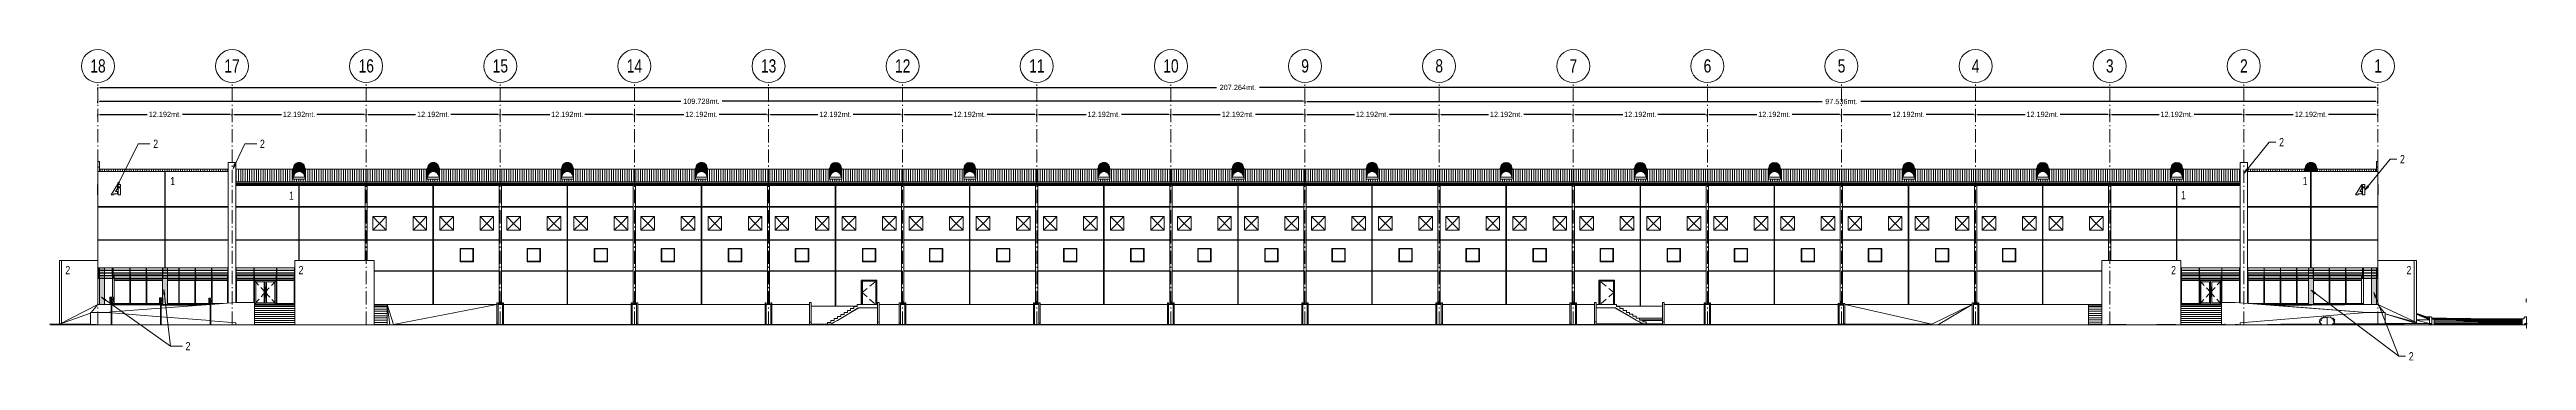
# Model space of a CAD drawing. Header units: metres. Extents: x -199 to 506, y -5 to 23.
# Drawn here: x -199.5 to 25.7, y -5.1 to 23.2 of the extents above; entities that cross this region are included whole.
import ezdxf

# ---------------------------------------------------------------- set-up
doc = ezdxf.new("R2010")
doc.units = ezdxf.units.M
doc.linetypes.add('01_Grid', pattern=[1.74, 1.2, -0.27, 0, -0.27])
doc.linetypes.add('04_Proyection', pattern=[0.9, 0.6, -0.3])
for name, color, linetype, lineweight in [('03EJES-1', 1, '01_Grid', 5), ('04NOEJE', 2, 'Continuous', 18), ('04NOEJE-1', 2, 'Continuous', 5), ('06MUR', 8, 'Continuous', 9), ('06MUREXT', 92, 'Continuous', 9), ('11PUER', 1, 'Continuous', 5), ('11PUER-1', 1, '04_Proyection', 5), ('13CIVERT', 7, 'Continuous', 5), ('14HATCH-1', 14, 'Continuous', 5), ('17EQAGUA', 5, 'Continuous', 5), ('22AMUEB', 8, 'Continuous', 5), ('26VENT', 144, 'Continuous', 5), ('29NOTAS-1', 10, 'Continuous', 5), ('29NOTAS-2', 7, 'Continuous', 5), ('31COTAS', 1, 'Continuous', 5), ('45ESTAC', 5, 'Continuous', 5), ('46BANQ', 8, 'Continuous', 5), ('46BANQ-1', 8, 'Continuous', 13), ('47VEGET', 64, 'Continuous', 5), ('53BAPS', 1, 'Continuous', 5), ('54ESTRUCTURA', 1, 'Continuous', 9), ('54ESTRUCTURA-1', 152, 'Continuous', 9), ('70LINEA', 1, 'Continuous', 13), ('70LINEA-1', 1, 'Continuous', 5), ('70LINEA-2', 250, 'Continuous', 15)]:
    doc.layers.add(name, color=color, linetype=linetype, lineweight=lineweight)
doc.styles.add('Arial', font='arial.ttf', dxfattribs={"width": 0.75, "height": 1.2})
doc.styles.add('Arial_1', font='arial.ttf', dxfattribs={"width": 0.75, "height": 0.75})
doc.dimstyles.get("Standard").update_dxf_attribs({"dimtxt": 0.48, "dimasz": 0.18, "dimexe": 0, "dimexo": 0, "dimgap": 0, "dimtad": 0, "dimtih": 1, "dimtoh": 1, "dimdec": 3, "dimzin": 0, "dimdsep": 46, "dimtxsty": 'Standard', "dimcen": 0.09, "dimadec": 0, "dimazin": 0, "dimtfac": 1, "dimtdec": 4, "dimtofl": 0, "dimtmove": 0, "dimatfit": 3, "dimfxl": 1, "dimtolj": 1, "dimtzin": 0, "dimarcsym": 0})

msp = doc.modelspace()

# ---------------------------------------------------------------- texts
at = {"layer": '04NOEJE-1', "char_height": 1.2, "attachment_point": 1, "style": 'Arial'}
for s, insert, width in [('18', (-195.7624, 22.2864), 1.695569), ('17', (-183.5704, 22.2864), 1.695569), ('16', (-171.3784, 22.2864), 1.695569), ('15', (-159.1864, 22.2864), 1.695569), ('14', (-146.9944, 22.2864), 1.695569), ('13', (-134.8024, 22.2864), 1.695569), ('12', (-122.6104, 22.2864), 1.695569), ('11', (-110.4184, 22.2864), 1.695569), ('10', (-98.2264, 22.2864), 1.695569), ('9', (-85.6845, 22.2864), 0.847785), ('8', (-73.4925, 22.2864), 0.847785), ('7', (-61.3005, 22.2864), 0.847785), ('6', (-49.1085, 22.2864), 0.847785), ('5', (-36.9165, 22.2864), 0.847785), ('4', (-24.7245, 22.2864), 0.847785), ('3', (-12.5325, 22.2864), 0.847785), ('2', (-0.3405, 22.2864), 0.847785), ('1', (11.8515, 22.2864), 0.847785)]:
    msp.add_mtext(s, dxfattribs=dict(at, insert=insert, width=width))
at = {"layer": '29NOTAS-2', "char_height": 0.75, "attachment_point": 1, "style": 'Arial_1'}
for s, insert, width in [('2', (-190.0375, 14.9888), 0.505063), ('2', (-180.3375, 14.9888), 0.505063), ('2', (3.2115, 15.1349), 0.523101), ('2', (14.2035, 13.59), 0.523101), ('1', (-188.4886, 11.6032), 0.505063), ('1', (5.3519, 11.6032), 0.505063), ('1', (-177.6957, 10.2726), 0.505063), ('1', (-5.7089, 10.3143), 0.505063), ('2', (-198.029, 3.5132), 0.505063), ('2', (-176.829, 3.5132), 0.505063), ('2', (-6.609, 3.5132), 0.505063), ('2', (14.791, 3.5132), 0.505063), ('2', (-187.0958, -3.3914), 0.505063), ('2', (15.002, -4.317), 0.523101)]:
    msp.add_mtext(s, dxfattribs=dict(at, insert=insert, width=width))

# ---------------------------------------------------------------- blocks, each defined once
blk = doc.blocks.new('FP_1-600rNorthElevEjeA Paint')
at = {"layer": '46BANQ'}
blk.add_line((16.89, -1.21), (16.83, -1.2), dxfattribs=at)
blk = doc.blocks.new('Rectangular Mullion - 60x167-7717803-600rNorthElevEjeA Paint')
at = {"layer": '26VENT'}
for p, q in [((9.26, 0.11), (10.88, 0.11)), ((9.26, 0.05), (10.88, 0.05)), ((10.88, 0.11), (10.88, 0.05))]:
    blk.add_line(p, q, dxfattribs=at)
blk = doc.blocks.new('Rectangular Mullion - 60x167-7717804-600rNorthElevEjeA Paint')
at = {"layer": '26VENT'}
for p, q in [((4.82, 0.11), (5.87, 0.11)), ((4.82, 0.05), (5.87, 0.05))]:
    blk.add_line(p, q, dxfattribs=at)
blk = doc.blocks.new('Rectangular Mullion - 60x167-V2-600rNorthElevEjeA Paint')
at = {"layer": '26VENT'}
for p, q in [((3.33, 0.11), (4.82, 0.11)), ((3.33, 0.05), (4.82, 0.05))]:
    blk.add_line(p, q, dxfattribs=at)
blk = doc.blocks.new('Rectangular Mullion - 60x167-7717805-600rNorthElevEjeA Paint')
at = {"layer": '26VENT'}
for p, q in [((0.79, 0.11), (1.85, 0.11)), ((1.54, 0.05), (1.85, 0.05))]:
    blk.add_line(p, q, dxfattribs=at)
blk = doc.blocks.new('Rectangular Mullion - 60x167-7039295-600rNorthElevEjeA Paint')
at = {"layer": '26VENT'}
blk.add_line((0.4, 2.21), (0.4, 0.14), dxfattribs=at)
blk = doc.blocks.new('Rectangular Mullion - 60x167-7039666-600rNorthElevEjeA Paint')
at = {"layer": '26VENT'}
for p, q in [((0.4, 2.61), (0.4, 2.41)), ((0.4, 2.37), (0.4, 2.21))]:
    blk.add_line(p, q, dxfattribs=at)
blk = doc.blocks.new('Rectangular Mullion - 167x167-7717812-600rNorthElevEjeA Paint')
at = {"layer": '26VENT'}
for p, q in [((10.71, 2.41), (10.71, 2.61)), ((10.71, 2.21), (10.71, 2.37)), ((10.88, 2.41), (10.88, 2.61)), ((10.88, 2.21), (10.88, 2.37))]:
    blk.add_line(p, q, dxfattribs=at)
blk = doc.blocks.new('Rectangular Mullion - 167x167-7717813-600rNorthElevEjeA Paint')
at = {"layer": '26VENT'}
for p, q in [((10.71, 0.11), (10.71, 2.21)), ((10.88, 0.11), (10.71, 0.11)), ((10.88, 0.11), (10.88, 2.21))]:
    blk.add_line(p, q, dxfattribs=at)
blk = doc.blocks.new('Rectangular Mullion - 60x167-7717806-600rNorthElevEjeA Paint')
at = {"layer": '26VENT'}
for p, q in [((5.87, 2.24), (4.82, 2.24)), ((5.87, 2.18), (4.82, 2.18))]:
    blk.add_line(p, q, dxfattribs=at)
blk = doc.blocks.new('Rectangular Mullion - 60x167-V3-600rNorthElevEjeA Paint')
at = {"layer": '26VENT'}
for p, q in [((4.82, 2.24), (3.33, 2.24)), ((4.82, 2.18), (3.33, 2.18))]:
    blk.add_line(p, q, dxfattribs=at)
blk = doc.blocks.new('Rectangular Mullion - 60x167-7717807-600rNorthElevEjeA Paint')
at = {"layer": '26VENT'}
for p, q in [((0.4, 2.18), (0.4, 2.24)), ((1.85, 2.24), (0.4, 2.24)), ((1.85, 2.18), (0.4, 2.18))]:
    blk.add_line(p, q, dxfattribs=at)
blk = doc.blocks.new('Rectangular Mullion - 60x167-7039290-600rNorthElevEjeA Paint')
at = {"layer": '26VENT'}
blk.add_line((6.33, 2.18), (6.33, 0.11), dxfattribs=at)
blk = doc.blocks.new('Rectangular Mullion - 60x167-V4-600rNorthElevEjeA Paint')
at = {"layer": '26VENT'}
for p, q in [((4.79, 2.18), (4.85, 2.18)), ((4.79, 2.18), (4.79, 0.11)), ((4.85, 0.11), (4.79, 0.11)), ((4.85, 2.18), (4.85, 0.11))]:
    blk.add_line(p, q, dxfattribs=at)
blk = doc.blocks.new('Rectangular Mullion - 60x167-7039664-600rNorthElevEjeA Paint')
at = {"layer": '26VENT'}
for p, q in [((6.33, 2.61), (6.33, 2.41)), ((6.33, 2.37), (6.33, 2.24))]:
    blk.add_line(p, q, dxfattribs=at)
blk = doc.blocks.new('Rectangular Mullion - 60x167-V5-600rNorthElevEjeA Paint')
at = {"layer": '26VENT'}
for p, q in [((4.79, 2.61), (4.79, 2.41)), ((4.79, 2.37), (4.79, 2.24)), ((4.85, 2.61), (4.85, 2.41)), ((4.85, 2.37), (4.85, 2.24)), ((4.85, 2.24), (4.79, 2.24))]:
    blk.add_line(p, q, dxfattribs=at)
blk = doc.blocks.new('Rectangular Mullion - 60x167-V6-600rNorthElevEjeA Paint')
at = {"layer": '26VENT'}
for p, q in [((3.3, 2.61), (3.3, 2.41)), ((3.3, 2.37), (3.3, 2.24)), ((3.36, 2.61), (3.36, 2.41)), ((3.36, 2.37), (3.36, 2.24)), ((3.36, 2.24), (3.3, 2.24))]:
    blk.add_line(p, q, dxfattribs=at)
blk = doc.blocks.new('Rectangular Mullion - 60x167-V7-600rNorthElevEjeA Paint')
at = {"layer": '26VENT'}
for p, q in [((1.82, 2.61), (1.82, 2.41)), ((1.82, 2.37), (1.82, 2.24)), ((1.88, 2.61), (1.88, 2.41)), ((1.88, 2.37), (1.88, 2.24)), ((1.88, 2.24), (1.82, 2.24))]:
    blk.add_line(p, q, dxfattribs=at)
blk = doc.blocks.new('Rectangular Mullion - 60x167-7717808-600rNorthElevEjeA Paint')
at = {"layer": '26VENT'}
blk.add_line((10.88, 2.7), (10.88, 2.65), dxfattribs=at)
blk = doc.blocks.new('Rectangular Mullion - 60x167-V8-600rNorthElevEjeA Paint')
at = {"layer": '26VENT'}
for p, q in [((6.32, 0.11), (7.78, 0.11)), ((6.32, 0.05), (7.78, 0.05))]:
    blk.add_line(p, q, dxfattribs=at)
blk = doc.blocks.new('Rectangular Mullion - 60x167-V9-600rNorthElevEjeA Paint')
at = {"layer": '26VENT'}
for p, q in [((7.78, 2.24), (6.32, 2.24)), ((7.78, 2.18), (6.32, 2.18))]:
    blk.add_line(p, q, dxfattribs=at)
blk = doc.blocks.new('Rectangular Mullion - 60x167-V10-600rNorthElevEjeA Paint')
at = {"layer": '26VENT'}
for p, q in [((7.75, 2.61), (7.75, 2.41)), ((7.75, 2.37), (7.75, 2.24)), ((7.81, 2.61), (7.81, 2.41)), ((7.81, 2.37), (7.81, 2.24)), ((7.81, 2.24), (7.75, 2.24))]:
    blk.add_line(p, q, dxfattribs=at)
blk = doc.blocks.new('Rectangular Mullion - 60x167-V11-600rNorthElevEjeA Paint')
at = {"layer": '26VENT'}
for p, q in [((9.23, 2.61), (9.23, 2.41)), ((9.23, 2.37), (9.23, 2.24)), ((9.29, 2.61), (9.29, 2.41)), ((9.29, 2.37), (9.29, 2.24)), ((9.29, 2.24), (9.23, 2.24))]:
    blk.add_line(p, q, dxfattribs=at)
blk = doc.blocks.new('Rectangular Mullion - 60x167-7717809-600rNorthElevEjeA Paint')
at = {"layer": '26VENT'}
for p, q in [((10.71, 2.24), (9.26, 2.24)), ((10.71, 2.18), (9.26, 2.18)), ((10.71, 2.24), (10.71, 2.18))]:
    blk.add_line(p, q, dxfattribs=at)
blk = doc.blocks.new('Curtain Wall - Dbl - T1 - T1 - 6_x7_-7854489-600rNorthElevEjeA Paint')
at = {"layer": '11PUER'}
for p, q in [((-4, 0.05), (-3.02, 0.05)), ((-3.9, 0.17), (-3.9, 2.06)), ((-3.9, 2.06), (-3.12, 2.06)), ((-3.12, 0.17), (-3.9, 0.17)), ((-3.12, 2.06), (-3.12, 0.17)), ((-3.09, 1.6), (-3.09, 0.7)), ((-3.09, 1.6), (-3.08, 1.6)), ((-3.08, 0.7), (-3.09, 0.7)), ((-3.08, 1.6), (-3.06, 1.6)), ((-3.06, 0.7), (-3.08, 0.7)), ((-3.06, 0.7), (-3.06, 1.6)), ((-3.02, 2.19), (-3.02, 0.05)), ((-3.02, 0.05), (-3.02, 2.19)), ((-3.02, 0.05), (-2.05, 0.05)), ((-2.99, 1.6), (-2.99, 0.7)), ((-2.99, 1.6), (-2.97, 1.6)), ((-2.97, 0.7), (-2.99, 0.7)), ((-2.97, 1.6), (-2.96, 1.6)), ((-2.96, 0.7), (-2.97, 0.7)), ((-2.96, 0.7), (-2.96, 1.6)), ((-2.92, 0.17), (-2.92, 2.06)), ((-2.92, 2.06), (-2.15, 2.06)), ((-2.15, 0.17), (-2.92, 0.17)), ((-2.15, 2.06), (-2.15, 0.17))]:
    blk.add_line(p, q, dxfattribs=at)
at = {"layer": '11PUER-1'}
for p, q in [((-4, 2.19), (-3.02, 1.12)), ((-3.02, 1.12), (-4, 0.05)), ((-3.02, 1.12), (-2.05, 2.19)), ((-2.05, 0.05), (-3.02, 1.12))]:
    blk.add_line(p, q, dxfattribs=at)
blk = doc.blocks.new('Rectangular Mullion - 60x167-7423848-600rNorthElevEjeA Paint')
at = {"layer": '26VENT'}
for p, q in [((-2.05, 0.05), (-2.05, 0.11)), ((-2.05, 0.11), (-2.04, 0.11)), ((-2.05, 0.05), (-2.04, 0.05))]:
    blk.add_line(p, q, dxfattribs=at)
blk = doc.blocks.new('Rectangular Mullion - 60x167-V12-600rNorthElevEjeA Paint')
at = {"layer": '26VENT'}
for p, q in [((-5.7, 0.11), (-4, 0.11)), ((-5.7, 0.05), (-4, 0.05)), ((-4, 0.11), (-4, 0.05))]:
    blk.add_line(p, q, dxfattribs=at)
blk = doc.blocks.new('Rectangular Mullion - 60x167-7854493-600rNorthElevEjeA Paint')
at = {"layer": '26VENT'}
for p, q in [((-5.65, 0.11), (-5.7, 0.11)), ((-5.65, 2.22), (-5.65, 0.11))]:
    blk.add_line(p, q, dxfattribs=at)
blk = doc.blocks.new('Rectangular Mullion - 60x167-7854494-600rNorthElevEjeA Paint')
at = {"layer": '26VENT'}
for p, q in [((-5.65, 2.61), (-5.65, 2.41)), ((-5.65, 2.37), (-5.65, 2.22))]:
    blk.add_line(p, q, dxfattribs=at)
blk = doc.blocks.new('Rectangular Mullion - 60x167-7854495-600rNorthElevEjeA Paint')
at = {"layer": '26VENT'}
for p, q in [((-0.4, 2.41), (-0.4, 2.61)), ((-0.4, 2.22), (-0.4, 2.37))]:
    blk.add_line(p, q, dxfattribs=at)
blk = doc.blocks.new('Rectangular Mullion - 60x167-7854496-600rNorthElevEjeA Paint')
at = {"layer": '26VENT'}
blk.add_line((-0.4, 0.17), (-0.4, 2.22), dxfattribs=at)
blk = doc.blocks.new('Rectangular Mullion - 60x167-7423849-600rNorthElevEjeA Paint')
at = {"layer": '26VENT'}
for p, q in [((-0.4, 2.25), (-2.02, 2.25)), ((-0.4, 2.19), (-2.02, 2.19)), ((-0.4, 2.25), (-0.4, 2.19))]:
    blk.add_line(p, q, dxfattribs=at)
blk = doc.blocks.new('Rectangular Mullion - 60x167-7423866-600rNorthElevEjeA Paint')
at = {"layer": '26VENT'}
for p, q in [((-2.02, 2.25), (-4.03, 2.25)), ((-2.02, 2.19), (-4.03, 2.19))]:
    blk.add_line(p, q, dxfattribs=at)
blk = doc.blocks.new('Rectangular Mullion - 60x167-7423867-600rNorthElevEjeA Paint')
at = {"layer": '26VENT'}
for p, q in [((-5.65, 2.19), (-5.65, 2.25)), ((-4.03, 2.25), (-5.65, 2.25)), ((-4.03, 2.19), (-5.65, 2.19))]:
    blk.add_line(p, q, dxfattribs=at)
blk = doc.blocks.new('Rectangular Mullion - 60x167-7854486-600rNorthElevEjeA Paint')
at = {"layer": '26VENT'}
for p, q in [((-2.05, 2.19), (-1.99, 2.19)), ((-2.05, 2.19), (-2.05, 0.11)), ((-2.04, 0.11), (-2.05, 0.11)), ((-1.99, 2.19), (-1.99, 0.2))]:
    blk.add_line(p, q, dxfattribs=at)
blk = doc.blocks.new('Rectangular Mullion - 60x167-V13-600rNorthElevEjeA Paint')
at = {"layer": '26VENT'}
for p, q in [((-4.06, 2.19), (-4, 2.19)), ((-4.06, 2.19), (-4.06, 0.11)), ((-4, 0.11), (-4.06, 0.11)), ((-4, 2.19), (-4, 0.11))]:
    blk.add_line(p, q, dxfattribs=at)
blk = doc.blocks.new('Rectangular Mullion - 60x167-7854487-600rNorthElevEjeA Paint')
at = {"layer": '26VENT'}
for p, q in [((-2.05, 2.61), (-2.05, 2.41)), ((-2.05, 2.37), (-2.05, 2.25)), ((-1.99, 2.37), (-1.99, 2.25)), ((-1.99, 2.25), (-2.05, 2.25))]:
    blk.add_line(p, q, dxfattribs=at)
blk = doc.blocks.new('Rectangular Mullion - 60x167-V14-600rNorthElevEjeA Paint')
at = {"layer": '26VENT'}
for p, q in [((-4.06, 2.37), (-4.06, 2.25)), ((-4, 2.61), (-4, 2.41)), ((-4, 2.37), (-4, 2.25)), ((-4, 2.25), (-4.06, 2.25))]:
    blk.add_line(p, q, dxfattribs=at)
blk = doc.blocks.new('Curtain Wall Curb-Concrete-01 - Curtain Wall Curb-Concrete-01-7040853-600rNorthElevEjeA Paint')
at = {"layer": '46BANQ'}
for p, q in [((-193.76, 0.05), (-189.38, 0.05)), ((-193.76, 0), (-193.76, 0.05)), ((-189.32, 0.05), (-189.2, 0.05)), ((-188.75, 0.05), (-184.88, 0.05)), ((-184.81, 0.05), (-184.5, 0.05)), ((-180.84, 0.05), (-180.83, 0.05)), ((-180.83, 0), (-180.83, 0.05)), ((-178.88, 0.05), (-177.18, 0.05)), ((-178.88, 0), (-178.88, 0.05)), ((-5.7, 0.05), (-4, 0.05)), ((-4, 0), (-4, 0.05)), ((-2.05, 0.05), (-2.04, 0.05)), ((-2.05, 0), (-2.05, 0.05)), ((1.54, 0.05), (5.87, 0.05)), ((6.32, 0.05), (10.88, 0.05)), ((10.88, 0), (10.88, 0.05))]:
    blk.add_line(p, q, dxfattribs=at)
blk = doc.blocks.new('Solar Shade-Aluminium-01 - Solar Shade-Aluminium-01-7044055-600rNorthElevEjeA Paint')
at = {"layer": '06MUR'}
for p, q in [((-195.08, 3.12), (-183.22, 3.12)), ((-195.08, 2.88), (-183.22, 2.88)), ((-195.08, 2.63), (-183.22, 2.63)), ((-195.08, 2.39), (-183.22, 2.39)), ((-195.03, 3.33), (-195.03, 3.34)), ((-194.97, 3.33), (-195.03, 3.33)), ((-195.01, 3.33), (-195.01, 3.14)), ((-195.01, 3.33), (-195.01, 3.14)), ((-195.01, 3.1), (-195.01, 2.9)), ((-195.01, 2.86), (-195.01, 2.65)), ((-195.01, 2.61), (-195.01, 2.41)), ((-195.01, 2.37), (-195.01, 2.36)), ((-195.01, 2.37), (-195.01, 2.36)), ((-195.01, 2.37), (-195.01, 2.36)), ((-195.01, 2.37), (-195.01, 2.36)), ((-195.01, 2.37), (-195.01, 2.36)), ((-195.01, 2.36), (-194.99, 2.36)), ((-194.99, 2.36), (-195.01, 2.36)), ((-195.01, 2.36), (-194.99, 2.36)), ((-194.99, 2.36), (-195.01, 2.36)), ((-195.01, 2.36), (-194.99, 2.36)), ((-194.99, 2.36), (-195.01, 2.36)), ((-195.01, 2.36), (-194.99, 2.36)), ((-194.99, 2.36), (-195.01, 2.36)), ((-195.01, 2.36), (-194.99, 2.36)), ((-194.99, 2.36), (-195.01, 2.36)), ((-194.99, 3.14), (-194.99, 3.33)), ((-193.69, 3.14), (-194.99, 3.14)), ((-194.99, 3.1), (-193.69, 3.1)), ((-194.99, 2.9), (-194.99, 3.1)), ((-193.69, 2.9), (-194.99, 2.9)), ((-194.99, 2.85), (-193.69, 2.85)), ((-194.99, 2.65), (-194.99, 2.85)), ((-193.69, 2.65), (-194.99, 2.65)), ((-194.99, 2.61), (-193.69, 2.61)), ((-194.99, 2.41), (-194.99, 2.61)), ((-193.69, 2.41), (-194.99, 2.41)), ((-194.99, 2.37), (-193.69, 2.37)), ((-194.99, 2.36), (-194.99, 2.37)), ((-194.99, 2.36), (-194.99, 2.37)), ((-194.99, 2.36), (-194.99, 2.37)), ((-194.99, 2.36), (-194.99, 2.37)), ((-194.99, 2.36), (-194.99, 2.37)), ((-194.97, 3.34), (-194.97, 3.33)), ((-193.71, 3.33), (-193.71, 3.34)), ((-193.65, 3.33), (-193.71, 3.33)), ((-193.69, 3.33), (-193.69, 3.14)), ((-193.69, 3.1), (-193.69, 2.9)), ((-193.69, 2.85), (-193.69, 2.65)), ((-193.69, 2.61), (-193.69, 2.41)), ((-193.69, 2.37), (-193.69, 2.36)), ((-193.69, 2.36), (-193.67, 2.36)), ((-193.67, 2.36), (-193.69, 2.36)), ((-193.67, 3.14), (-193.67, 3.33)), ((-192.16, 3.14), (-193.67, 3.14)), ((-193.67, 3.1), (-192.16, 3.1)), ((-193.67, 2.9), (-193.67, 3.1)), ((-192.16, 2.9), (-193.67, 2.9)), ((-193.67, 2.85), (-192.16, 2.85)), ((-193.67, 2.65), (-193.67, 2.85)), ((-192.16, 2.65), (-193.67, 2.65)), ((-193.67, 2.61), (-192.16, 2.61)), ((-193.67, 2.41), (-193.67, 2.61)), ((-192.16, 2.41), (-193.67, 2.41)), ((-193.67, 2.37), (-192.16, 2.37)), ((-193.67, 2.36), (-193.67, 2.37)), ((-193.65, 3.34), (-193.65, 3.33)), ((-192.17, 3.33), (-192.17, 3.34)), ((-192.12, 3.33), (-192.17, 3.33)), ((-192.16, 3.33), (-192.16, 3.14)), ((-192.16, 3.1), (-192.16, 2.9)), ((-192.16, 2.85), (-192.16, 2.65)), ((-192.16, 2.61), (-192.16, 2.41)), ((-192.16, 2.37), (-192.16, 2.36)), ((-192.16, 2.36), (-192.13, 2.36)), ((-192.13, 2.36), (-192.16, 2.36)), ((-192.13, 3.14), (-192.13, 3.33)), ((-190.67, 3.14), (-192.13, 3.14)), ((-192.13, 3.1), (-190.67, 3.1)), ((-192.13, 2.9), (-192.13, 3.1)), ((-190.67, 2.9), (-192.13, 2.9)), ((-192.13, 2.85), (-190.67, 2.85)), ((-192.13, 2.65), (-192.13, 2.85)), ((-190.67, 2.65), (-192.13, 2.65)), ((-192.13, 2.61), (-190.67, 2.61)), ((-192.13, 2.41), (-192.13, 2.61)), ((-190.67, 2.41), (-192.13, 2.41)), ((-192.13, 2.37), (-190.67, 2.37)), ((-192.13, 2.36), (-192.13, 2.37)), ((-192.12, 3.34), (-192.12, 3.33)), ((-190.69, 3.33), (-190.69, 3.34)), ((-190.63, 3.33), (-190.69, 3.33)), ((-190.67, 3.33), (-190.67, 3.14)), ((-190.67, 3.1), (-190.67, 2.9)), ((-190.67, 2.85), (-190.67, 2.65)), ((-190.67, 2.61), (-190.67, 2.41)), ((-190.67, 2.37), (-190.67, 2.36)), ((-190.67, 2.36), (-190.65, 2.36)), ((-190.65, 2.36), (-190.67, 2.36)), ((-190.65, 3.14), (-190.65, 3.33)), ((-189.19, 3.14), (-190.65, 3.14)), ((-190.65, 3.1), (-189.19, 3.1)), ((-190.65, 2.9), (-190.65, 3.1)), ((-189.19, 2.9), (-190.65, 2.9)), ((-190.65, 2.85), (-189.19, 2.85)), ((-190.65, 2.65), (-190.65, 2.85)), ((-189.19, 2.65), (-190.65, 2.65)), ((-190.65, 2.61), (-189.19, 2.61)), ((-190.65, 2.41), (-190.65, 2.61)), ((-189.19, 2.41), (-190.65, 2.41)), ((-190.65, 2.37), (-189.19, 2.37)), ((-190.65, 2.36), (-190.65, 2.37)), ((-190.63, 3.34), (-190.63, 3.33)), ((-189.2, 3.33), (-189.2, 3.34)), ((-189.15, 3.33), (-189.2, 3.33)), ((-189.19, 3.33), (-189.19, 3.14)), ((-189.19, 3.1), (-189.19, 2.9)), ((-189.19, 2.85), (-189.19, 2.65)), ((-189.19, 2.61), (-189.19, 2.41)), ((-189.19, 2.37), (-189.19, 2.36)), ((-189.19, 2.36), (-189.17, 2.36)), ((-189.17, 2.36), (-189.19, 2.36)), ((-189.17, 3.14), (-189.17, 3.33)), ((-187.71, 3.14), (-189.17, 3.14)), ((-189.17, 3.1), (-187.71, 3.1)), ((-189.17, 2.9), (-189.17, 3.1)), ((-187.71, 2.9), (-189.17, 2.9)), ((-189.17, 2.85), (-187.71, 2.85)), ((-189.17, 2.65), (-189.17, 2.85)), ((-187.71, 2.65), (-189.17, 2.65)), ((-189.17, 2.61), (-187.71, 2.61)), ((-189.17, 2.41), (-189.17, 2.61)), ((-187.71, 2.41), (-189.17, 2.41)), ((-189.17, 2.37), (-187.71, 2.37)), ((-189.17, 2.36), (-189.17, 2.37)), ((-189.15, 3.34), (-189.15, 3.33)), ((-187.72, 3.33), (-187.72, 3.34)), ((-187.67, 3.33), (-187.72, 3.33)), ((-187.71, 3.33), (-187.71, 3.14)), ((-187.71, 3.1), (-187.71, 2.9)), ((-187.71, 2.85), (-187.71, 2.65)), ((-187.71, 2.61), (-187.71, 2.41)), ((-187.71, 2.37), (-187.71, 2.36)), ((-187.71, 2.36), (-187.68, 2.36)), ((-187.68, 2.36), (-187.71, 2.36)), ((-187.68, 3.14), (-187.68, 3.33)), ((-186.23, 3.14), (-187.68, 3.14)), ((-187.68, 3.1), (-186.23, 3.1)), ((-187.68, 2.9), (-187.68, 3.1)), ((-186.23, 2.9), (-187.68, 2.9)), ((-187.68, 2.85), (-186.23, 2.85)), ((-187.68, 2.65), (-187.68, 2.85)), ((-186.23, 2.65), (-187.68, 2.65)), ((-187.68, 2.61), (-186.23, 2.61)), ((-187.68, 2.41), (-187.68, 2.61)), ((-186.23, 2.41), (-187.68, 2.41)), ((-187.68, 2.37), (-186.23, 2.37)), ((-187.68, 2.36), (-187.68, 2.37)), ((-187.67, 3.34), (-187.67, 3.33)), ((-186.24, 3.33), (-186.24, 3.34)), ((-186.19, 3.33), (-186.24, 3.33)), ((-186.23, 3.33), (-186.23, 3.14)), ((-186.23, 3.1), (-186.23, 2.9)), ((-186.23, 2.85), (-186.23, 2.65)), ((-186.23, 2.61), (-186.23, 2.41)), ((-186.23, 2.37), (-186.23, 2.36)), ((-186.23, 2.36), (-186.2, 2.36)), ((-186.2, 2.36), (-186.23, 2.36)), ((-186.2, 3.14), (-186.2, 3.33)), ((-184.74, 3.14), (-186.2, 3.14)), ((-186.2, 3.1), (-184.74, 3.1)), ((-186.2, 2.9), (-186.2, 3.1)), ((-184.74, 2.9), (-186.2, 2.9)), ((-186.2, 2.85), (-184.74, 2.85)), ((-186.2, 2.65), (-186.2, 2.85)), ((-184.74, 2.65), (-186.2, 2.65)), ((-186.2, 2.61), (-184.74, 2.61)), ((-186.2, 2.41), (-186.2, 2.61)), ((-184.74, 2.41), (-186.2, 2.41)), ((-186.2, 2.37), (-184.74, 2.37)), ((-186.2, 2.36), (-186.2, 2.37)), ((-186.19, 3.34), (-186.19, 3.33)), ((-184.76, 3.33), (-184.76, 3.34)), ((-184.7, 3.33), (-184.76, 3.33)), ((-184.74, 3.33), (-184.74, 3.14)), ((-184.74, 3.1), (-184.74, 2.9)), ((-184.74, 2.85), (-184.74, 2.65)), ((-184.74, 2.61), (-184.74, 2.41)), ((-184.74, 2.37), (-184.74, 2.36)), ((-184.74, 2.36), (-184.72, 2.36)), ((-184.72, 2.36), (-184.74, 2.36)), ((-184.72, 3.14), (-184.72, 3.33)), ((-183.26, 3.14), (-184.72, 3.14)), ((-184.72, 3.1), (-183.26, 3.1)), ((-184.72, 2.9), (-184.72, 3.1)), ((-183.26, 2.9), (-184.72, 2.9)), ((-184.72, 2.85), (-183.26, 2.85)), ((-184.72, 2.65), (-184.72, 2.85)), ((-183.26, 2.65), (-184.72, 2.65)), ((-184.72, 2.61), (-183.26, 2.61)), ((-184.72, 2.41), (-184.72, 2.61)), ((-183.26, 2.41), (-184.72, 2.41)), ((-184.72, 2.37), (-183.26, 2.37)), ((-184.72, 2.36), (-184.72, 2.37)), ((-184.7, 3.34), (-184.7, 3.33)), ((-183.28, 3.33), (-183.28, 3.34)), ((-183.22, 3.33), (-183.28, 3.33)), ((-183.26, 3.33), (-183.26, 3.14)), ((-183.26, 3.1), (-183.26, 2.9)), ((-183.26, 2.85), (-183.26, 2.65)), ((-183.26, 2.61), (-183.26, 2.41)), ((-183.26, 2.37), (-183.26, 2.36)), ((-183.26, 2.36), (-183.24, 2.36)), ((-183.24, 2.36), (-183.26, 2.36)), ((-183.24, 3.14), (-183.24, 3.33)), ((-183.22, 3.14), (-183.24, 3.14)), ((-183.24, 3.1), (-183.22, 3.1)), ((-183.24, 2.9), (-183.24, 3.1)), ((-183.22, 2.9), (-183.24, 2.9)), ((-183.24, 2.85), (-183.22, 2.85)), ((-183.24, 2.65), (-183.24, 2.85)), ((-183.22, 2.65), (-183.24, 2.65)), ((-183.24, 2.61), (-183.22, 2.61)), ((-183.24, 2.41), (-183.24, 2.61)), ((-183.22, 2.41), (-183.24, 2.41)), ((-183.24, 2.37), (-183.22, 2.37)), ((-183.24, 2.36), (-183.24, 2.37)), ((-183.22, 3.34), (-183.22, 3.33)), ((-182.54, 3.33), (-182.54, 3.34)), ((-182.48, 3.33), (-182.54, 3.33)), ((-182.52, 3.14), (-182.54, 3.14)), ((-182.54, 3.14), (-182.54, 3.14)), ((-182.54, 3.12), (-177.18, 3.12)), ((-182.54, 3.1), (-182.52, 3.1)), ((-182.54, 3.1), (-182.54, 3.1)), ((-182.52, 2.9), (-182.54, 2.9)), ((-182.54, 2.9), (-182.54, 2.9)), ((-182.54, 2.88), (-177.18, 2.88)), ((-182.54, 2.86), (-182.54, 2.86)), ((-182.54, 2.85), (-182.52, 2.85)), ((-182.52, 2.65), (-182.54, 2.65)), ((-182.54, 2.65), (-182.54, 2.65)), ((-182.54, 2.63), (-177.18, 2.63)), ((-182.54, 2.61), (-182.52, 2.61)), ((-182.54, 2.61), (-182.54, 2.61)), ((-182.52, 2.41), (-182.54, 2.41)), ((-182.54, 2.41), (-182.54, 2.41)), ((-182.54, 2.39), (-177.18, 2.39)), ((-182.54, 2.37), (-182.52, 2.37)), ((-182.54, 2.37), (-182.54, 2.37)), ((-182.52, 3.33), (-182.52, 3.14)), ((-182.52, 3.1), (-182.52, 2.9)), ((-182.52, 2.85), (-182.52, 2.65)), ((-182.52, 2.61), (-182.52, 2.41)), ((-182.52, 2.37), (-182.52, 2.36)), ((-182.52, 2.36), (-182.5, 2.36)), ((-182.5, 2.36), (-182.52, 2.36)), ((-182.5, 3.14), (-182.5, 3.33)), ((-180.89, 3.14), (-182.5, 3.14)), ((-182.5, 3.1), (-180.89, 3.1)), ((-182.5, 2.9), (-182.5, 3.1)), ((-180.89, 2.9), (-182.5, 2.9)), ((-182.5, 2.85), (-180.89, 2.85)), ((-182.5, 2.65), (-182.5, 2.85)), ((-180.89, 2.65), (-182.5, 2.65)), ((-182.5, 2.61), (-180.89, 2.61)), ((-182.5, 2.41), (-182.5, 2.61)), ((-180.89, 2.41), (-182.5, 2.41)), ((-182.5, 2.37), (-180.89, 2.37)), ((-182.5, 2.36), (-182.5, 2.37)), ((-182.48, 3.34), (-182.48, 3.33)), ((-180.91, 3.33), (-180.91, 3.34)), ((-180.85, 3.33), (-180.91, 3.33)), ((-180.89, 3.33), (-180.89, 3.14)), ((-180.89, 3.1), (-180.89, 2.9)), ((-180.89, 2.85), (-180.89, 2.65)), ((-180.89, 2.61), (-180.89, 2.41)), ((-180.89, 2.37), (-180.89, 2.36)), ((-180.89, 2.36), (-180.87, 2.36)), ((-180.87, 2.36), (-180.89, 2.36)), ((-180.87, 3.14), (-180.87, 3.33)), ((-178.84, 3.14), (-180.87, 3.14)), ((-180.87, 3.1), (-178.84, 3.1)), ((-180.87, 2.9), (-180.87, 3.1)), ((-178.84, 2.9), (-180.87, 2.9)), ((-180.87, 2.85), (-178.84, 2.85)), ((-180.87, 2.65), (-180.87, 2.85)), ((-178.84, 2.65), (-180.87, 2.65)), ((-180.87, 2.61), (-178.84, 2.61)), ((-180.87, 2.41), (-180.87, 2.61)), ((-178.84, 2.41), (-180.87, 2.41)), ((-180.87, 2.37), (-178.84, 2.37)), ((-180.87, 2.36), (-180.87, 2.37)), ((-180.85, 3.34), (-180.85, 3.33)), ((-178.86, 3.33), (-178.86, 3.34)), ((-178.8, 3.33), (-178.86, 3.33)), ((-178.84, 3.33), (-178.84, 3.14)), ((-178.84, 3.1), (-178.84, 2.9)), ((-178.84, 2.85), (-178.84, 2.65)), ((-178.84, 2.61), (-178.84, 2.41)), ((-178.84, 2.37), (-178.84, 2.36)), ((-178.84, 2.36), (-178.82, 2.36)), ((-178.82, 2.36), (-178.84, 2.36)), ((-178.82, 3.14), (-178.82, 3.33)), ((-177.21, 3.14), (-178.82, 3.14)), ((-178.82, 3.1), (-177.21, 3.1)), ((-178.82, 2.9), (-178.82, 3.1)), ((-177.21, 2.9), (-178.82, 2.9)), ((-178.82, 2.85), (-177.21, 2.85)), ((-178.82, 2.65), (-178.82, 2.85)), ((-177.21, 2.65), (-178.82, 2.65)), ((-178.82, 2.61), (-177.21, 2.61)), ((-178.82, 2.41), (-178.82, 2.61)), ((-177.21, 2.41), (-178.82, 2.41)), ((-178.82, 2.37), (-177.21, 2.37)), ((-178.82, 2.36), (-178.82, 2.37)), ((-178.8, 3.34), (-178.8, 3.33)), ((-177.23, 3.33), (-177.23, 3.34)), ((-177.18, 3.33), (-177.23, 3.33)), ((-177.21, 3.33), (-177.21, 3.14)), ((-177.21, 3.1), (-177.21, 2.9)), ((-177.21, 2.85), (-177.21, 2.65)), ((-177.21, 2.61), (-177.21, 2.41)), ((-177.21, 2.37), (-177.21, 2.36)), ((-177.21, 2.36), (-177.19, 2.36)), ((-177.19, 2.36), (-177.21, 2.36)), ((-177.19, 3.14), (-177.19, 3.33)), ((-177.18, 3.14), (-177.19, 3.14)), ((-177.19, 3.1), (-177.18, 3.1)), ((-177.19, 2.9), (-177.19, 3.1)), ((-177.18, 2.9), (-177.19, 2.9)), ((-177.19, 2.85), (-177.18, 2.85)), ((-177.19, 2.65), (-177.19, 2.85)), ((-177.18, 2.65), (-177.19, 2.65)), ((-177.19, 2.61), (-177.18, 2.61)), ((-177.19, 2.41), (-177.19, 2.61)), ((-177.18, 2.41), (-177.19, 2.41)), ((-177.19, 2.37), (-177.18, 2.37)), ((-177.19, 2.36), (-177.19, 2.37)), ((-5.65, 3.33), (-5.7, 3.33)), ((-5.69, 3.14), (-5.7, 3.14)), ((-5.7, 3.12), (-0.34, 3.12)), ((-5.7, 3.1), (-5.69, 3.1)), ((-5.69, 2.9), (-5.7, 2.9)), ((-5.7, 2.88), (-0.34, 2.88)), ((-5.7, 2.85), (-5.69, 2.85)), ((-5.69, 2.65), (-5.7, 2.65)), ((-5.7, 2.63), (-0.34, 2.63)), ((-5.7, 2.61), (-5.69, 2.61)), ((-5.69, 2.41), (-5.7, 2.41)), ((-5.7, 2.39), (-0.34, 2.39)), ((-5.7, 2.37), (-5.69, 2.37)), ((-5.69, 3.33), (-5.69, 3.14)), ((-5.69, 3.1), (-5.69, 2.9)), ((-5.69, 2.85), (-5.69, 2.65)), ((-5.69, 2.61), (-5.69, 2.41)), ((-5.69, 2.37), (-5.69, 2.36)), ((-5.67, 2.36), (-5.69, 2.36)), ((-5.69, 2.36), (-5.67, 2.36)), ((-5.67, 3.14), (-5.67, 3.33)), ((-4.06, 3.14), (-5.67, 3.14)), ((-5.67, 2.9), (-5.67, 3.1)), ((-5.67, 3.1), (-4.06, 3.1)), ((-4.06, 2.9), (-5.67, 2.9)), ((-5.67, 2.65), (-5.67, 2.85)), ((-5.67, 2.85), (-4.06, 2.85)), ((-4.06, 2.65), (-5.67, 2.65)), ((-5.67, 2.41), (-5.67, 2.61)), ((-5.67, 2.61), (-4.06, 2.61)), ((-4.06, 2.41), (-5.67, 2.41)), ((-5.67, 2.36), (-5.67, 2.37)), ((-5.67, 2.37), (-4.06, 2.37)), ((-5.65, 3.33), (-5.65, 3.34)), ((-4.08, 3.34), (-4.08, 3.33)), ((-4.02, 3.33), (-4.08, 3.33)), ((-4.06, 3.33), (-4.06, 3.14)), ((-4.06, 3.1), (-4.06, 2.9)), ((-4.06, 2.85), (-4.06, 2.65)), ((-4.06, 2.61), (-4.06, 2.41)), ((-4.06, 2.37), (-4.06, 2.36)), ((-4.04, 2.36), (-4.06, 2.36)), ((-4.06, 2.36), (-4.04, 2.36)), ((-4.04, 3.14), (-4.04, 3.33)), ((-2.01, 3.14), (-4.04, 3.14)), ((-4.04, 2.9), (-4.04, 3.1)), ((-4.04, 3.1), (-2.01, 3.1)), ((-2.01, 2.9), (-4.04, 2.9)), ((-4.04, 2.65), (-4.04, 2.85)), ((-4.04, 2.85), (-2.01, 2.85)), ((-2.01, 2.65), (-4.04, 2.65)), ((-4.04, 2.41), (-4.04, 2.61)), ((-4.04, 2.61), (-2.01, 2.61)), ((-2.01, 2.41), (-4.04, 2.41)), ((-4.04, 2.36), (-4.04, 2.37)), ((-4.04, 2.37), (-2.01, 2.37)), ((-4.02, 3.33), (-4.02, 3.34)), ((-2.03, 3.34), (-2.03, 3.33)), ((-1.97, 3.33), (-2.03, 3.33)), ((-2.01, 3.33), (-2.01, 3.14)), ((-2.01, 3.1), (-2.01, 2.9)), ((-2.01, 2.85), (-2.01, 2.65)), ((-2.01, 2.61), (-2.01, 2.41)), ((-2.01, 2.37), (-2.01, 2.36)), ((-1.99, 2.36), (-2.01, 2.36)), ((-2.01, 2.36), (-1.99, 2.36)), ((-1.99, 3.14), (-1.99, 3.33)), ((-0.38, 3.14), (-1.99, 3.14)), ((-1.99, 2.9), (-1.99, 3.1)), ((-1.99, 3.1), (-0.38, 3.1)), ((-0.38, 2.9), (-1.99, 2.9)), ((-1.99, 2.65), (-1.99, 2.85)), ((-1.99, 2.85), (-0.38, 2.85)), ((-0.38, 2.65), (-1.99, 2.65)), ((-1.99, 2.41), (-1.99, 2.61)), ((-1.99, 2.61), (-0.38, 2.61)), ((-0.38, 2.41), (-1.99, 2.41)), ((-1.99, 2.36), (-1.99, 2.37)), ((-1.99, 2.37), (-0.38, 2.37)), ((-1.97, 3.33), (-1.97, 3.34)), ((-0.4, 3.34), (-0.4, 3.33)), ((-0.34, 3.33), (-0.4, 3.33)), ((-0.38, 3.33), (-0.38, 3.14)), ((-0.38, 3.1), (-0.38, 2.9)), ((-0.38, 2.85), (-0.38, 2.65)), ((-0.38, 2.61), (-0.38, 2.41)), ((-0.38, 2.37), (-0.38, 2.36)), ((-0.36, 2.36), (-0.38, 2.36)), ((-0.38, 2.36), (-0.36, 2.36)), ((-0.36, 3.14), (-0.36, 3.33)), ((-0.34, 3.14), (-0.36, 3.14)), ((-0.36, 2.9), (-0.36, 3.1)), ((-0.36, 3.1), (-0.34, 3.1)), ((-0.34, 2.9), (-0.36, 2.9)), ((-0.36, 2.65), (-0.36, 2.85)), ((-0.36, 2.85), (-0.34, 2.85)), ((-0.34, 2.65), (-0.36, 2.65)), ((-0.36, 2.41), (-0.36, 2.61)), ((-0.36, 2.61), (-0.34, 2.61)), ((-0.34, 2.41), (-0.36, 2.41)), ((-0.36, 2.36), (-0.36, 2.37)), ((-0.36, 2.37), (-0.34, 2.37)), ((-0.34, 3.33), (-0.34, 3.34)), ((0.34, 3.34), (0.34, 3.33)), ((0.4, 3.33), (0.34, 3.33)), ((0.36, 3.14), (0.34, 3.14)), ((0.34, 3.12), (12.2, 3.12)), ((0.34, 3.1), (0.36, 3.1)), ((0.36, 2.9), (0.34, 2.9)), ((0.34, 2.88), (12.2, 2.88)), ((0.34, 2.85), (0.36, 2.85)), ((0.36, 2.65), (0.34, 2.65)), ((0.34, 2.63), (12.2, 2.63)), ((0.34, 2.61), (0.36, 2.61)), ((0.36, 2.41), (0.34, 2.41)), ((0.34, 2.39), (12.2, 2.39)), ((0.34, 2.37), (0.36, 2.37)), ((0.36, 3.33), (0.36, 3.14)), ((0.36, 3.1), (0.36, 2.9)), ((0.36, 2.85), (0.36, 2.65)), ((0.36, 2.61), (0.36, 2.41)), ((0.36, 2.37), (0.36, 2.36)), ((0.38, 2.36), (0.36, 2.36)), ((0.36, 2.36), (0.38, 2.36)), ((0.38, 3.14), (0.38, 3.33)), ((1.84, 3.14), (0.38, 3.14)), ((0.38, 2.9), (0.38, 3.1)), ((0.38, 3.1), (1.84, 3.1)), ((1.84, 2.9), (0.38, 2.9)), ((0.38, 2.65), (0.38, 2.85)), ((0.38, 2.85), (1.84, 2.85)), ((1.84, 2.65), (0.38, 2.65)), ((0.38, 2.41), (0.38, 2.61)), ((0.38, 2.61), (1.84, 2.61)), ((1.84, 2.41), (0.38, 2.41)), ((0.38, 2.36), (0.38, 2.37)), ((0.38, 2.37), (1.84, 2.37)), ((0.4, 3.33), (0.4, 3.34)), ((1.82, 3.34), (1.82, 3.33)), ((1.88, 3.33), (1.82, 3.33)), ((1.84, 3.33), (1.84, 3.14)), ((1.84, 3.1), (1.84, 2.9)), ((1.84, 2.85), (1.84, 2.65)), ((1.84, 2.61), (1.84, 2.41)), ((1.84, 2.37), (1.84, 2.36)), ((1.86, 2.36), (1.84, 2.36)), ((1.84, 2.36), (1.86, 2.36)), ((1.86, 3.14), (1.86, 3.33)), ((3.32, 3.14), (1.86, 3.14)), ((1.86, 2.9), (1.86, 3.1)), ((1.86, 3.1), (3.32, 3.1)), ((3.32, 2.9), (1.86, 2.9)), ((1.86, 2.65), (1.86, 2.85)), ((1.86, 2.85), (3.32, 2.85)), ((3.32, 2.65), (1.86, 2.65)), ((1.86, 2.41), (1.86, 2.61)), ((1.86, 2.61), (3.32, 2.61)), ((3.32, 2.41), (1.86, 2.41)), ((1.86, 2.36), (1.86, 2.37)), ((1.86, 2.37), (3.32, 2.37)), ((1.88, 3.33), (1.88, 3.34)), ((3.31, 3.34), (3.31, 3.33)), ((3.36, 3.33), (3.31, 3.33)), ((3.32, 3.33), (3.32, 3.14)), ((3.32, 3.1), (3.32, 2.9)), ((3.32, 2.85), (3.32, 2.65)), ((3.32, 2.61), (3.32, 2.41)), ((3.32, 2.37), (3.32, 2.36)), ((3.35, 2.36), (3.32, 2.36)), ((3.32, 2.36), (3.35, 2.36)), ((3.35, 3.14), (3.35, 3.33)), ((4.8, 3.14), (3.35, 3.14)), ((3.35, 2.9), (3.35, 3.1)), ((3.35, 3.1), (4.8, 3.1)), ((4.8, 2.9), (3.35, 2.9)), ((3.35, 2.65), (3.35, 2.85)), ((3.35, 2.85), (4.8, 2.85)), ((4.8, 2.65), (3.35, 2.65)), ((3.35, 2.41), (3.35, 2.61)), ((3.35, 2.61), (4.8, 2.61)), ((4.8, 2.41), (3.35, 2.41)), ((3.35, 2.36), (3.35, 2.37)), ((3.35, 2.37), (4.8, 2.37)), ((3.36, 3.33), (3.36, 3.34)), ((4.79, 3.34), (4.79, 3.33)), ((4.84, 3.33), (4.79, 3.33)), ((4.8, 3.33), (4.8, 3.14)), ((4.8, 3.1), (4.8, 2.9)), ((4.8, 2.85), (4.8, 2.65)), ((4.8, 2.61), (4.8, 2.41)), ((4.8, 2.37), (4.8, 2.36)), ((4.83, 2.36), (4.8, 2.36)), ((4.8, 2.36), (4.83, 2.36)), ((4.83, 3.14), (4.83, 3.33)), ((6.29, 3.14), (4.83, 3.14)), ((4.83, 2.9), (4.83, 3.1)), ((4.83, 3.1), (6.29, 3.1)), ((6.29, 2.9), (4.83, 2.9)), ((4.83, 2.65), (4.83, 2.85)), ((4.83, 2.85), (6.29, 2.85)), ((6.29, 2.65), (4.83, 2.65)), ((4.83, 2.41), (4.83, 2.61)), ((4.83, 2.61), (6.29, 2.61)), ((6.29, 2.41), (4.83, 2.41)), ((4.83, 2.36), (4.83, 2.37)), ((4.83, 2.37), (6.29, 2.37)), ((4.84, 3.33), (4.84, 3.34)), ((6.27, 3.34), (6.27, 3.33)), ((6.32, 3.33), (6.27, 3.33)), ((6.29, 3.33), (6.29, 3.14)), ((6.29, 3.1), (6.29, 2.9)), ((6.29, 2.85), (6.29, 2.65)), ((6.29, 2.61), (6.29, 2.41)), ((6.29, 2.37), (6.29, 2.36)), ((6.31, 2.36), (6.29, 2.36)), ((6.29, 2.36), (6.31, 2.36)), ((6.31, 3.14), (6.31, 3.33)), ((7.77, 3.14), (6.31, 3.14)), ((6.31, 2.9), (6.31, 3.1)), ((6.31, 3.1), (7.77, 3.1)), ((7.77, 2.9), (6.31, 2.9)), ((6.31, 2.65), (6.31, 2.85)), ((6.31, 2.85), (7.77, 2.85)), ((7.77, 2.65), (6.31, 2.65)), ((6.31, 2.41), (6.31, 2.61)), ((6.31, 2.61), (7.77, 2.61)), ((7.77, 2.41), (6.31, 2.41)), ((6.31, 2.36), (6.31, 2.37)), ((6.31, 2.37), (7.77, 2.37)), ((6.32, 3.33), (6.32, 3.34)), ((7.75, 3.34), (7.75, 3.33)), ((7.81, 3.33), (7.75, 3.33)), ((7.77, 3.33), (7.77, 3.14)), ((7.77, 3.1), (7.77, 2.9)), ((7.77, 2.85), (7.77, 2.65)), ((7.77, 2.61), (7.77, 2.41)), ((7.77, 2.37), (7.77, 2.36)), ((7.79, 2.36), (7.77, 2.36)), ((7.77, 2.36), (7.79, 2.36)), ((7.79, 3.14), (7.79, 3.33)), ((9.25, 3.14), (7.79, 3.14)), ((7.79, 2.9), (7.79, 3.1)), ((7.79, 3.1), (9.25, 3.1)), ((9.25, 2.9), (7.79, 2.9)), ((7.79, 2.65), (7.79, 2.85)), ((7.79, 2.85), (9.25, 2.85)), ((9.25, 2.65), (7.79, 2.65)), ((7.79, 2.41), (7.79, 2.61)), ((7.79, 2.61), (9.25, 2.61)), ((9.25, 2.41), (7.79, 2.41)), ((7.79, 2.36), (7.79, 2.37)), ((7.79, 2.37), (9.25, 2.37)), ((7.81, 3.33), (7.81, 3.34)), ((9.24, 3.34), (9.24, 3.33)), ((9.29, 3.33), (9.24, 3.33)), ((9.25, 3.33), (9.25, 3.14)), ((9.25, 3.1), (9.25, 2.9)), ((9.25, 2.85), (9.25, 2.65)), ((9.25, 2.61), (9.25, 2.41)), ((9.25, 2.37), (9.25, 2.36)), ((9.28, 2.36), (9.25, 2.36)), ((9.25, 2.36), (9.28, 2.36)), ((9.28, 3.14), (9.28, 3.33)), ((10.79, 3.14), (9.28, 3.14)), ((9.28, 2.9), (9.28, 3.1)), ((9.28, 3.1), (10.79, 3.1)), ((10.79, 2.9), (9.28, 2.9)), ((9.28, 2.65), (9.28, 2.85)), ((9.28, 2.85), (10.79, 2.85)), ((10.79, 2.65), (9.28, 2.65)), ((9.28, 2.41), (9.28, 2.61)), ((9.28, 2.61), (10.79, 2.61)), ((10.79, 2.41), (9.28, 2.41)), ((9.28, 2.36), (9.28, 2.37)), ((9.28, 2.37), (10.79, 2.37)), ((9.29, 3.33), (9.29, 3.34)), ((10.77, 3.34), (10.77, 3.33)), ((10.83, 3.33), (10.77, 3.33)), ((10.79, 3.33), (10.79, 3.14)), ((10.79, 3.1), (10.79, 2.9)), ((10.79, 2.85), (10.79, 2.65)), ((10.79, 2.61), (10.79, 2.41)), ((10.79, 2.37), (10.79, 2.36)), ((10.81, 2.36), (10.79, 2.36)), ((10.79, 2.36), (10.81, 2.36)), ((10.81, 3.14), (10.81, 3.33)), ((12.11, 3.14), (10.81, 3.14)), ((10.81, 2.9), (10.81, 3.1)), ((10.81, 3.1), (12.11, 3.1)), ((12.11, 2.9), (10.81, 2.9)), ((10.81, 2.65), (10.81, 2.85)), ((10.81, 2.85), (12.11, 2.85)), ((12.11, 2.65), (10.81, 2.65)), ((10.81, 2.41), (10.81, 2.61)), ((10.81, 2.61), (12.11, 2.61)), ((12.11, 2.41), (10.81, 2.41)), ((10.81, 2.36), (10.81, 2.37)), ((10.81, 2.37), (12.11, 2.37)), ((10.83, 3.33), (10.83, 3.34)), ((12.09, 3.34), (12.09, 3.33)), ((12.15, 3.33), (12.09, 3.33)), ((12.11, 3.33), (12.11, 3.14)), ((12.11, 3.1), (12.11, 2.9)), ((12.11, 2.85), (12.11, 2.65)), ((12.11, 2.61), (12.11, 2.41)), ((12.11, 2.37), (12.11, 2.36)), ((12.11, 2.37), (12.11, 2.36)), ((12.11, 2.37), (12.11, 2.36)), ((12.11, 2.37), (12.11, 2.36)), ((12.11, 2.37), (12.11, 2.36)), ((12.13, 2.36), (12.11, 2.36)), ((12.11, 2.36), (12.13, 2.36)), ((12.13, 2.36), (12.11, 2.36)), ((12.11, 2.36), (12.13, 2.36)), ((12.13, 2.36), (12.11, 2.36)), ((12.11, 2.36), (12.13, 2.36)), ((12.13, 2.36), (12.11, 2.36)), ((12.11, 2.36), (12.13, 2.36)), ((12.13, 2.36), (12.11, 2.36)), ((12.11, 2.36), (12.13, 2.36)), ((12.13, 3.14), (12.13, 3.33)), ((12.13, 3.14), (12.13, 3.33)), ((12.13, 2.9), (12.13, 3.1)), ((12.13, 2.65), (12.13, 2.86)), ((12.13, 2.41), (12.13, 2.61)), ((12.13, 2.36), (12.13, 2.37)), ((12.13, 2.36), (12.13, 2.37)), ((12.13, 2.36), (12.13, 2.37)), ((12.13, 2.36), (12.13, 2.37)), ((12.13, 2.36), (12.13, 2.37)), ((12.15, 3.33), (12.15, 3.34))]:
    blk.add_line(p, q, dxfattribs=at)
for points in [[(-195.01, 3.14), (-195.02, 3.14), (-195.03, 3.14), (-195.05, 3.13), (-195.07, 3.12), (-195.08, 3.12)], [(-195.08, 3.12), (-195.07, 3.11), (-195.05, 3.11), (-195.03, 3.1), (-195.02, 3.1), (-195.01, 3.1)], [(-195.01, 2.9), (-195.02, 2.9), (-195.03, 2.89), (-195.05, 2.89), (-195.07, 2.88), (-195.08, 2.88)], [(-195.08, 2.88), (-195.07, 2.87), (-195.05, 2.86), (-195.03, 2.86), (-195.02, 2.86), (-195.01, 2.85)], [(-195.01, 2.65), (-195.02, 2.65), (-195.03, 2.65), (-195.05, 2.64), (-195.07, 2.64), (-195.08, 2.63)], [(-195.08, 2.63), (-195.07, 2.63), (-195.05, 2.62), (-195.03, 2.62), (-195.02, 2.61), (-195.01, 2.61)], [(-195.01, 2.41), (-195.02, 2.41), (-195.03, 2.41), (-195.05, 2.4), (-195.07, 2.39), (-195.08, 2.39)], [(-195.08, 2.39), (-195.07, 2.39), (-195.05, 2.38), (-195.03, 2.37), (-195.02, 2.37), (-195.01, 2.37)], [(-195, 3.14), (-195, 3.14), (-195.01, 3.14), (-195.01, 3.14), (-195.01, 3.14), (-195.01, 3.14)], [(-195.01, 3.14), (-195.01, 3.14), (-195.01, 3.14), (-195.01, 3.14)], [(-195.01, 3.1), (-195.01, 3.1), (-195.01, 3.1), (-195.01, 3.1), (-195, 3.1), (-195, 3.1)], [(-195, 2.9), (-195, 2.9), (-195.01, 2.9), (-195.01, 2.9), (-195.01, 2.9), (-195.01, 2.9)], [(-195.01, 2.85), (-195.01, 2.85), (-195.01, 2.85), (-195.01, 2.86), (-195, 2.86), (-195, 2.86)], [(-195, 2.65), (-195, 2.65), (-195.01, 2.65), (-195.01, 2.65), (-195.01, 2.65), (-195.01, 2.65)], [(-195.01, 2.61), (-195.01, 2.61), (-195.01, 2.61), (-195.01, 2.61), (-195, 2.61), (-195, 2.61)], [(-195, 2.41), (-195, 2.41), (-195.01, 2.41), (-195.01, 2.41), (-195.01, 2.41), (-195.01, 2.41)], [(-195.01, 2.37), (-195.01, 2.37), (-195.01, 2.37), (-195.01, 2.37), (-195, 2.37), (-195, 2.37)], [(-194.99, 2.37), (-194.99, 2.37), (-194.99, 2.37), (-194.99, 2.37)], [(12.11, 2.37), (12.11, 2.37), (12.11, 2.37), (12.11, 2.37)], [(12.12, 3.14), (12.12, 3.14), (12.12, 3.14), (12.12, 3.14)], [(12.12, 3.14), (12.12, 3.14), (12.13, 3.14), (12.13, 3.14), (12.13, 3.14), (12.13, 3.14)], [(12.13, 3.1), (12.13, 3.1), (12.13, 3.1), (12.13, 3.1), (12.12, 3.1), (12.12, 3.1)], [(12.12, 3.1), (12.12, 3.1), (12.12, 3.1), (12.12, 3.1)], [(12.12, 2.9), (12.12, 2.9), (12.12, 2.9), (12.12, 2.9)], [(12.12, 2.9), (12.12, 2.9), (12.13, 2.9), (12.13, 2.9), (12.13, 2.9), (12.13, 2.9)], [(12.13, 2.85), (12.13, 2.85), (12.13, 2.85), (12.13, 2.86), (12.12, 2.86), (12.12, 2.86)], [(12.12, 2.86), (12.12, 2.86), (12.12, 2.86), (12.12, 2.85)], [(12.12, 2.65), (12.12, 2.65), (12.12, 2.65), (12.12, 2.65)], [(12.12, 2.65), (12.12, 2.65), (12.13, 2.65), (12.13, 2.65), (12.13, 2.65), (12.13, 2.65)], [(12.13, 2.61), (12.13, 2.61), (12.13, 2.61), (12.13, 2.61), (12.12, 2.61), (12.12, 2.61)], [(12.12, 2.61), (12.12, 2.61), (12.12, 2.61), (12.12, 2.61)], [(12.12, 2.41), (12.12, 2.41), (12.12, 2.41), (12.12, 2.41)], [(12.12, 2.41), (12.12, 2.41), (12.13, 2.41), (12.13, 2.41), (12.13, 2.41), (12.13, 2.41)], [(12.13, 2.37), (12.13, 2.37), (12.13, 2.37), (12.13, 2.37), (12.12, 2.37), (12.12, 2.37)], [(12.13, 3.14), (12.13, 3.14), (12.13, 3.14), (12.13, 3.14)], [(12.2, 3.12), (12.19, 3.12), (12.17, 3.13), (12.15, 3.14), (12.14, 3.14), (12.13, 3.14)], [(12.13, 3.1), (12.14, 3.1), (12.15, 3.1), (12.17, 3.11), (12.19, 3.11), (12.2, 3.12)], [(12.2, 2.88), (12.19, 2.88), (12.17, 2.89), (12.15, 2.89), (12.14, 2.9), (12.13, 2.9)], [(12.13, 2.85), (12.14, 2.86), (12.15, 2.86), (12.17, 2.86), (12.19, 2.87), (12.2, 2.88)], [(12.2, 2.63), (12.19, 2.64), (12.17, 2.64), (12.15, 2.65), (12.14, 2.65), (12.13, 2.65)], [(12.13, 2.61), (12.14, 2.61), (12.15, 2.62), (12.17, 2.62), (12.19, 2.63), (12.2, 2.63)], [(12.2, 2.39), (12.19, 2.39), (12.17, 2.4), (12.15, 2.41), (12.14, 2.41), (12.13, 2.41)], [(12.13, 2.37), (12.14, 2.37), (12.15, 2.37), (12.17, 2.38), (12.19, 2.39), (12.2, 2.39)]]:
    blk.add_open_spline(points, degree=3, dxfattribs=at)
for points, knots in [([(-195.01, 3.14), (-195.01, 3.14), (-195.01, 3.14), (-195.01, 3.14), (-195.01, 3.14)], [0, 0, 0, 0, 0.5, 0.75, 0.75, 0.75, 0.75]), ([(-195.01, 3.1), (-195.01, 3.1), (-195.01, 3.1), (-195.01, 3.1), (-195.01, 3.1)], [0.25, 0.25, 0.25, 0.25, 0.5, 1, 1, 1, 1]), ([(-195.01, 2.9), (-195.01, 2.9), (-195.01, 2.9), (-195.01, 2.9), (-195.01, 2.9)], [0, 0, 0, 0, 0.5, 0.75, 0.75, 0.75, 0.75]), ([(-195.01, 2.86), (-195.01, 2.86), (-195.01, 2.85), (-195.01, 2.85), (-195.01, 2.85)], [0.25, 0.25, 0.25, 0.25, 0.5, 1, 1, 1, 1]), ([(-195.01, 2.65), (-195.01, 2.65), (-195.01, 2.65), (-195.01, 2.65), (-195.01, 2.65)], [0, 0, 0, 0, 0.5, 0.75, 0.75, 0.75, 0.75]), ([(-195.01, 2.61), (-195.01, 2.61), (-195.01, 2.61), (-195.01, 2.61), (-195.01, 2.61)], [0.25, 0.25, 0.25, 0.25, 0.5, 1, 1, 1, 1]), ([(-195.01, 2.41), (-195.01, 2.41), (-195.01, 2.41), (-195.01, 2.41), (-195.01, 2.41)], [0, 0, 0, 0, 0.5, 0.75, 0.75, 0.75, 0.75]), ([(-194.99, 2.37), (-194.99, 2.37), (-194.99, 2.37), (-195, 2.37), (-195, 2.37), (-195, 2.37), (-195.01, 2.37), (-195.01, 2.37), (-195.01, 2.37), (-195.01, 2.37), (-195.01, 2.37)], [0, 0, 0, 0, 0.1, 0.2, 0.3, 0.4, 0.6, 0.8, 0.9, 1, 1, 1, 1]), ([(-195.01, 2.37), (-195.01, 2.37), (-195.01, 2.37), (-195.01, 2.37), (-195.01, 2.37)], [0.25, 0.25, 0.25, 0.25, 0.5, 1, 1, 1, 1]), ([(-194.99, 2.37), (-195, 2.37), (-195, 2.37), (-195, 2.37), (-195, 2.37), (-195, 2.37), (-195, 2.37), (-195.01, 2.37), (-195.01, 2.37), (-195.01, 2.37), (-195.01, 2.37), (-195.01, 2.37), (-195.01, 2.37)], [0.3333333, 0.3333333, 0.3333333, 0.3333333, 0.3888889, 0.4444444, 0.5138889, 0.5486111, 0.5833333, 0.6527778, 0.7222222, 0.7916667, 0.8611111, 1, 1, 1, 1]), ([(-195.01, 2.37), (-195.01, 2.37), (-195.01, 2.37), (-195.01, 2.37), (-195.01, 2.37), (-195.01, 2.37), (-195.01, 2.37), (-195.01, 2.37), (-195.01, 2.37), (-195, 2.37), (-195, 2.37), (-195, 2.37), (-195, 2.37), (-195, 2.37), (-194.99, 2.37), (-194.99, 2.37)], [0, 0, 0, 0, 0.0555556, 0.1111111, 0.1666667, 0.2222222, 0.2777778, 0.3333333, 0.3888889, 0.4444444, 0.5138889, 0.5486111, 0.5833333, 0.6527778, 0.6666667, 0.6666667, 0.6666667, 0.6666667]), ([(-194.99, 2.37), (-195, 2.37), (-195, 2.37), (-195, 2.37), (-195, 2.37), (-195, 2.37), (-195, 2.37), (-195.01, 2.37), (-195.01, 2.37), (-195.01, 2.37), (-195.01, 2.37), (-195.01, 2.37), (-195.01, 2.37)], [0.3333333, 0.3333333, 0.3333333, 0.3333333, 0.3888889, 0.4444444, 0.5138889, 0.5486111, 0.5833333, 0.6527778, 0.7222222, 0.7916667, 0.8611111, 1, 1, 1, 1]), ([(-195.01, 2.37), (-195.01, 2.37), (-195.01, 2.37), (-195.01, 2.37), (-195.01, 2.37), (-195.01, 2.37), (-195.01, 2.37), (-195.01, 2.37), (-195.01, 2.37), (-195, 2.37), (-195, 2.37), (-195, 2.37), (-195, 2.37), (-195, 2.37), (-194.99, 2.37), (-194.99, 2.37)], [0, 0, 0, 0, 0.0555556, 0.1111111, 0.1666667, 0.2222222, 0.2777778, 0.3333333, 0.3888889, 0.4444444, 0.5138889, 0.5486111, 0.5833333, 0.6527778, 0.6666667, 0.6666667, 0.6666667, 0.6666667]), ([(-194.99, 2.37), (-195, 2.37), (-195, 2.37), (-195, 2.37), (-195, 2.37), (-195, 2.37), (-195, 2.37), (-195.01, 2.37), (-195.01, 2.37), (-195.01, 2.37), (-195.01, 2.37), (-195.01, 2.37), (-195.01, 2.37)], [0.3333333, 0.3333333, 0.3333333, 0.3333333, 0.3888889, 0.4444444, 0.5138889, 0.5486111, 0.5833333, 0.6527778, 0.7222222, 0.7916667, 0.8611111, 1, 1, 1, 1]), ([(-195.01, 2.37), (-195.01, 2.37), (-195.01, 2.37), (-195.01, 2.37), (-195.01, 2.37), (-195.01, 2.37), (-195.01, 2.37), (-195.01, 2.37), (-195.01, 2.37), (-195, 2.37), (-195, 2.37), (-195, 2.37), (-195, 2.37), (-195, 2.37), (-194.99, 2.37), (-194.99, 2.37)], [0, 0, 0, 0, 0.0555556, 0.1111111, 0.1666667, 0.2222222, 0.2777778, 0.3333333, 0.3888889, 0.4444444, 0.5138889, 0.5486111, 0.5833333, 0.6527778, 0.6666667, 0.6666667, 0.6666667, 0.6666667]), ([(-194.99, 2.37), (-195, 2.37), (-195, 2.37), (-195, 2.37), (-195, 2.37), (-195, 2.37), (-195, 2.37), (-195.01, 2.37), (-195.01, 2.37), (-195.01, 2.37), (-195.01, 2.37), (-195.01, 2.37), (-195.01, 2.37)], [0.3333333, 0.3333333, 0.3333333, 0.3333333, 0.3888889, 0.4444444, 0.5138889, 0.5486111, 0.5833333, 0.6527778, 0.7222222, 0.7916667, 0.8611111, 1, 1, 1, 1]), ([(-195.01, 2.37), (-195.01, 2.37), (-195.01, 2.37), (-195.01, 2.37), (-195.01, 2.37), (-195.01, 2.37), (-195.01, 2.37), (-195.01, 2.37), (-195.01, 2.37), (-195, 2.37), (-195, 2.37), (-195, 2.37), (-195, 2.37), (-195, 2.37), (-194.99, 2.37), (-194.99, 2.37)], [0, 0, 0, 0, 0.0555556, 0.1111111, 0.1666667, 0.2222222, 0.2777778, 0.3333333, 0.3888889, 0.4444444, 0.5138889, 0.5486111, 0.5833333, 0.6527778, 0.6666667, 0.6666667, 0.6666667, 0.6666667]), ([(-194.99, 3.14), (-194.99, 3.14), (-194.99, 3.14), (-194.99, 3.14), (-194.99, 3.14), (-194.99, 3.14), (-195, 3.14), (-195, 3.14)], [0, 0, 0, 0, 0.1, 0.2, 0.3, 0.4, 0.6, 0.6, 0.6, 0.6]), ([(-195, 3.1), (-195, 3.1), (-194.99, 3.1), (-194.99, 3.1), (-194.99, 3.1), (-194.99, 3.1), (-194.99, 3.1)], [0.4, 0.4, 0.4, 0.4, 0.6, 0.8, 0.9, 1, 1, 1, 1]), ([(-194.99, 2.9), (-194.99, 2.9), (-194.99, 2.9), (-194.99, 2.9), (-194.99, 2.9), (-194.99, 2.9), (-195, 2.9), (-195, 2.9)], [0, 0, 0, 0, 0.1, 0.2, 0.3, 0.4, 0.6, 0.6, 0.6, 0.6]), ([(-195, 2.86), (-195, 2.86), (-194.99, 2.85), (-194.99, 2.85), (-194.99, 2.85), (-194.99, 2.85), (-194.99, 2.85)], [0.4, 0.4, 0.4, 0.4, 0.6, 0.8, 0.9, 1, 1, 1, 1]), ([(-194.99, 2.65), (-194.99, 2.65), (-194.99, 2.65), (-194.99, 2.65), (-194.99, 2.65), (-194.99, 2.65), (-195, 2.65), (-195, 2.65)], [0, 0, 0, 0, 0.1, 0.2, 0.3, 0.4, 0.6, 0.6, 0.6, 0.6]), ([(-195, 2.61), (-195, 2.61), (-194.99, 2.61), (-194.99, 2.61), (-194.99, 2.61), (-194.99, 2.61), (-194.99, 2.61)], [0.4, 0.4, 0.4, 0.4, 0.6, 0.8, 0.9, 1, 1, 1, 1]), ([(-194.99, 2.41), (-194.99, 2.41), (-194.99, 2.41), (-194.99, 2.41), (-194.99, 2.41), (-194.99, 2.41), (-195, 2.41), (-195, 2.41)], [0, 0, 0, 0, 0.1, 0.2, 0.3, 0.4, 0.6, 0.6, 0.6, 0.6]), ([(-195, 2.37), (-195, 2.37), (-194.99, 2.37), (-194.99, 2.37), (-194.99, 2.37), (-194.99, 2.37), (-194.99, 2.37)], [0.4, 0.4, 0.4, 0.4, 0.6, 0.8, 0.9, 1, 1, 1, 1]), ([(-193.67, 3.14), (-193.67, 3.14), (-193.67, 3.14), (-193.67, 3.14), (-193.67, 3.14), (-193.67, 3.14), (-193.67, 3.14), (-193.67, 3.14), (-193.68, 3.14), (-193.68, 3.14), (-193.68, 3.14), (-193.68, 3.14), (-193.68, 3.14), (-193.69, 3.14), (-193.69, 3.14), (-193.69, 3.14), (-193.69, 3.14), (-193.69, 3.14)], [0, 0, 0, 0, 0.111111, 0.166667, 0.222222, 0.277778, 0.333333, 0.388889, 0.444444, 0.513889, 0.548611, 0.583333, 0.652778, 0.722222, 0.791667, 0.861111, 1, 1, 1, 1]), ([(-193.69, 3.1), (-193.69, 3.1), (-193.69, 3.1), (-193.69, 3.1), (-193.69, 3.1), (-193.69, 3.1), (-193.69, 3.1), (-193.68, 3.1), (-193.68, 3.1), (-193.68, 3.1), (-193.68, 3.1), (-193.68, 3.1), (-193.67, 3.1), (-193.67, 3.1), (-193.67, 3.1), (-193.67, 3.1), (-193.67, 3.1), (-193.67, 3.1), (-193.67, 3.1)], [0, 0, 0, 0, 0.055556, 0.111111, 0.166667, 0.222222, 0.277778, 0.333333, 0.388889, 0.444444, 0.513889, 0.548611, 0.583333, 0.652778, 0.722222, 0.791667, 0.861111, 1, 1, 1, 1]), ([(-193.67, 2.9), (-193.67, 2.9), (-193.67, 2.9), (-193.67, 2.9), (-193.67, 2.9), (-193.67, 2.9), (-193.67, 2.9), (-193.67, 2.9), (-193.68, 2.9), (-193.68, 2.9), (-193.68, 2.9), (-193.68, 2.9), (-193.68, 2.9), (-193.69, 2.9), (-193.69, 2.9), (-193.69, 2.9), (-193.69, 2.9), (-193.69, 2.9)], [0, 0, 0, 0, 0.111111, 0.166667, 0.222222, 0.277778, 0.333333, 0.388889, 0.444444, 0.513889, 0.548611, 0.583333, 0.652778, 0.722222, 0.791667, 0.861111, 1, 1, 1, 1]), ([(-193.69, 2.85), (-193.69, 2.85), (-193.69, 2.85), (-193.69, 2.85), (-193.69, 2.85), (-193.69, 2.85), (-193.69, 2.85), (-193.68, 2.85), (-193.68, 2.86), (-193.68, 2.86), (-193.68, 2.86), (-193.68, 2.86), (-193.67, 2.86), (-193.67, 2.85), (-193.67, 2.85), (-193.67, 2.85), (-193.67, 2.85), (-193.67, 2.85), (-193.67, 2.85)], [0, 0, 0, 0, 0.055556, 0.111111, 0.166667, 0.222222, 0.277778, 0.333333, 0.388889, 0.444444, 0.513889, 0.548611, 0.583333, 0.652778, 0.722222, 0.791667, 0.861111, 1, 1, 1, 1]), ([(-193.67, 2.65), (-193.67, 2.65), (-193.67, 2.65), (-193.67, 2.65), (-193.67, 2.65), (-193.67, 2.65), (-193.67, 2.65), (-193.67, 2.65), (-193.68, 2.65), (-193.68, 2.65), (-193.68, 2.65), (-193.68, 2.65), (-193.68, 2.65), (-193.69, 2.65), (-193.69, 2.65), (-193.69, 2.65), (-193.69, 2.65), (-193.69, 2.65)], [0, 0, 0, 0, 0.111111, 0.166667, 0.222222, 0.277778, 0.333333, 0.388889, 0.444444, 0.513889, 0.548611, 0.583333, 0.652778, 0.722222, 0.791667, 0.861111, 1, 1, 1, 1]), ([(-193.69, 2.61), (-193.69, 2.61), (-193.69, 2.61), (-193.69, 2.61), (-193.69, 2.61), (-193.69, 2.61), (-193.69, 2.61), (-193.68, 2.61), (-193.68, 2.61), (-193.68, 2.61), (-193.68, 2.61), (-193.68, 2.61), (-193.67, 2.61), (-193.67, 2.61), (-193.67, 2.61), (-193.67, 2.61), (-193.67, 2.61), (-193.67, 2.61), (-193.67, 2.61)], [0, 0, 0, 0, 0.055556, 0.111111, 0.166667, 0.222222, 0.277778, 0.333333, 0.388889, 0.444444, 0.513889, 0.548611, 0.583333, 0.652778, 0.722222, 0.791667, 0.861111, 1, 1, 1, 1]), ([(-193.67, 2.41), (-193.67, 2.41), (-193.67, 2.41), (-193.67, 2.41), (-193.67, 2.41), (-193.67, 2.41), (-193.67, 2.41), (-193.67, 2.41), (-193.68, 2.41), (-193.68, 2.41), (-193.68, 2.41), (-193.68, 2.41), (-193.68, 2.41), (-193.69, 2.41), (-193.69, 2.41), (-193.69, 2.41), (-193.69, 2.41), (-193.69, 2.41)], [0, 0, 0, 0, 0.111111, 0.166667, 0.222222, 0.277778, 0.333333, 0.388889, 0.444444, 0.513889, 0.548611, 0.583333, 0.652778, 0.722222, 0.791667, 0.861111, 1, 1, 1, 1]), ([(-193.69, 2.37), (-193.69, 2.37), (-193.69, 2.37), (-193.69, 2.37), (-193.69, 2.37), (-193.69, 2.37), (-193.69, 2.37), (-193.68, 2.37), (-193.68, 2.37), (-193.68, 2.37), (-193.68, 2.37), (-193.68, 2.37), (-193.67, 2.37), (-193.67, 2.37), (-193.67, 2.37), (-193.67, 2.37), (-193.67, 2.37), (-193.67, 2.37), (-193.67, 2.37)], [0, 0, 0, 0, 0.055556, 0.111111, 0.166667, 0.222222, 0.277778, 0.333333, 0.388889, 0.444444, 0.513889, 0.548611, 0.583333, 0.652778, 0.722222, 0.791667, 0.861111, 1, 1, 1, 1]), ([(-193.68, 2.37), (-193.68, 2.37), (-193.68, 2.37), (-193.68, 2.37), (-193.68, 2.37), (-193.68, 2.37)], [0.4444444, 0.4444444, 0.4444444, 0.4444444, 0.5138889, 0.5486111, 0.5555556, 0.5555556, 0.5555556, 0.5555556]), ([(-192.13, 3.14), (-192.13, 3.14), (-192.13, 3.14), (-192.13, 3.14), (-192.13, 3.14), (-192.13, 3.14), (-192.14, 3.14), (-192.14, 3.14), (-192.14, 3.14), (-192.14, 3.14), (-192.14, 3.14), (-192.15, 3.14), (-192.15, 3.14), (-192.15, 3.14), (-192.15, 3.14), (-192.15, 3.14), (-192.16, 3.14), (-192.16, 3.14)], [0, 0, 0, 0, 0.111111, 0.166667, 0.222222, 0.277778, 0.333333, 0.388889, 0.444444, 0.513889, 0.548611, 0.583333, 0.652778, 0.722222, 0.791667, 0.861111, 1, 1, 1, 1]), ([(-192.16, 3.1), (-192.16, 3.1), (-192.15, 3.1), (-192.15, 3.1), (-192.15, 3.1), (-192.15, 3.1), (-192.15, 3.1), (-192.15, 3.1), (-192.15, 3.1), (-192.14, 3.1), (-192.14, 3.1), (-192.14, 3.1), (-192.14, 3.1), (-192.14, 3.1), (-192.13, 3.1), (-192.13, 3.1), (-192.13, 3.1), (-192.13, 3.1), (-192.13, 3.1)], [0, 0, 0, 0, 0.055556, 0.111111, 0.166667, 0.222222, 0.277778, 0.333333, 0.388889, 0.444444, 0.513889, 0.548611, 0.583333, 0.652778, 0.722222, 0.791667, 0.861111, 1, 1, 1, 1]), ([(-192.13, 2.9), (-192.13, 2.9), (-192.13, 2.9), (-192.13, 2.9), (-192.13, 2.9), (-192.13, 2.9), (-192.14, 2.9), (-192.14, 2.9), (-192.14, 2.9), (-192.14, 2.9), (-192.14, 2.9), (-192.15, 2.9), (-192.15, 2.9), (-192.15, 2.9), (-192.15, 2.9), (-192.15, 2.9), (-192.16, 2.9), (-192.16, 2.9)], [0, 0, 0, 0, 0.111111, 0.166667, 0.222222, 0.277778, 0.333333, 0.388889, 0.444444, 0.513889, 0.548611, 0.583333, 0.652778, 0.722222, 0.791667, 0.861111, 1, 1, 1, 1]), ([(-192.16, 2.85), (-192.16, 2.85), (-192.15, 2.85), (-192.15, 2.85), (-192.15, 2.85), (-192.15, 2.85), (-192.15, 2.85), (-192.15, 2.85), (-192.15, 2.86), (-192.14, 2.86), (-192.14, 2.86), (-192.14, 2.86), (-192.14, 2.86), (-192.14, 2.85), (-192.13, 2.85), (-192.13, 2.85), (-192.13, 2.85), (-192.13, 2.85), (-192.13, 2.85)], [0, 0, 0, 0, 0.055556, 0.111111, 0.166667, 0.222222, 0.277778, 0.333333, 0.388889, 0.444444, 0.513889, 0.548611, 0.583333, 0.652778, 0.722222, 0.791667, 0.861111, 1, 1, 1, 1]), ([(-192.13, 2.65), (-192.13, 2.65), (-192.13, 2.65), (-192.13, 2.65), (-192.13, 2.65), (-192.13, 2.65), (-192.14, 2.65), (-192.14, 2.65), (-192.14, 2.65), (-192.14, 2.65), (-192.14, 2.65), (-192.15, 2.65), (-192.15, 2.65), (-192.15, 2.65), (-192.15, 2.65), (-192.15, 2.65), (-192.16, 2.65), (-192.16, 2.65)], [0, 0, 0, 0, 0.111111, 0.166667, 0.222222, 0.277778, 0.333333, 0.388889, 0.444444, 0.513889, 0.548611, 0.583333, 0.652778, 0.722222, 0.791667, 0.861111, 1, 1, 1, 1]), ([(-192.16, 2.61), (-192.16, 2.61), (-192.15, 2.61), (-192.15, 2.61), (-192.15, 2.61), (-192.15, 2.61), (-192.15, 2.61), (-192.15, 2.61), (-192.15, 2.61), (-192.14, 2.61), (-192.14, 2.61), (-192.14, 2.61), (-192.14, 2.61), (-192.14, 2.61), (-192.13, 2.61), (-192.13, 2.61), (-192.13, 2.61), (-192.13, 2.61), (-192.13, 2.61)], [0, 0, 0, 0, 0.055556, 0.111111, 0.166667, 0.222222, 0.277778, 0.333333, 0.388889, 0.444444, 0.513889, 0.548611, 0.583333, 0.652778, 0.722222, 0.791667, 0.861111, 1, 1, 1, 1]), ([(-192.13, 2.41), (-192.13, 2.41), (-192.13, 2.41), (-192.13, 2.41), (-192.13, 2.41), (-192.13, 2.41), (-192.14, 2.41), (-192.14, 2.41), (-192.14, 2.41), (-192.14, 2.41), (-192.14, 2.41), (-192.15, 2.41), (-192.15, 2.41), (-192.15, 2.41), (-192.15, 2.41), (-192.15, 2.41), (-192.16, 2.41), (-192.16, 2.41)], [0, 0, 0, 0, 0.111111, 0.166667, 0.222222, 0.277778, 0.333333, 0.388889, 0.444444, 0.513889, 0.548611, 0.583333, 0.652778, 0.722222, 0.791667, 0.861111, 1, 1, 1, 1]), ([(-192.16, 2.37), (-192.16, 2.37), (-192.15, 2.37), (-192.15, 2.37), (-192.15, 2.37), (-192.15, 2.37), (-192.15, 2.37), (-192.15, 2.37), (-192.15, 2.37), (-192.14, 2.37), (-192.14, 2.37), (-192.14, 2.37), (-192.14, 2.37), (-192.14, 2.37), (-192.13, 2.37), (-192.13, 2.37), (-192.13, 2.37), (-192.13, 2.37), (-192.13, 2.37)], [0, 0, 0, 0, 0.055556, 0.111111, 0.166667, 0.222222, 0.277778, 0.333333, 0.388889, 0.444444, 0.513889, 0.548611, 0.583333, 0.652778, 0.722222, 0.791667, 0.861111, 1, 1, 1, 1]), ([(-192.14, 2.37), (-192.14, 2.37), (-192.14, 2.37), (-192.14, 2.37), (-192.14, 2.37), (-192.14, 2.37)], [0.4444444, 0.4444444, 0.4444444, 0.4444444, 0.5138889, 0.5486111, 0.5555556, 0.5555556, 0.5555556, 0.5555556]), ([(-190.65, 3.14), (-190.65, 3.14), (-190.65, 3.14), (-190.65, 3.14), (-190.65, 3.14), (-190.65, 3.14), (-190.65, 3.14), (-190.66, 3.14), (-190.66, 3.14), (-190.66, 3.14), (-190.66, 3.14), (-190.66, 3.14), (-190.67, 3.14), (-190.67, 3.14), (-190.67, 3.14), (-190.67, 3.14), (-190.67, 3.14), (-190.67, 3.14)], [0, 0, 0, 0, 0.111111, 0.166667, 0.222222, 0.277778, 0.333333, 0.388889, 0.444444, 0.513889, 0.548611, 0.583333, 0.652778, 0.722222, 0.791667, 0.861111, 1, 1, 1, 1]), ([(-190.67, 3.1), (-190.67, 3.1), (-190.67, 3.1), (-190.67, 3.1), (-190.67, 3.1), (-190.67, 3.1), (-190.67, 3.1), (-190.67, 3.1), (-190.66, 3.1), (-190.66, 3.1), (-190.66, 3.1), (-190.66, 3.1), (-190.66, 3.1), (-190.65, 3.1), (-190.65, 3.1), (-190.65, 3.1), (-190.65, 3.1), (-190.65, 3.1), (-190.65, 3.1)], [0, 0, 0, 0, 0.055556, 0.111111, 0.166667, 0.222222, 0.277778, 0.333333, 0.388889, 0.444444, 0.513889, 0.548611, 0.583333, 0.652778, 0.722222, 0.791667, 0.861111, 1, 1, 1, 1]), ([(-190.65, 2.9), (-190.65, 2.9), (-190.65, 2.9), (-190.65, 2.9), (-190.65, 2.9), (-190.65, 2.9), (-190.65, 2.9), (-190.66, 2.9), (-190.66, 2.9), (-190.66, 2.9), (-190.66, 2.9), (-190.66, 2.9), (-190.67, 2.9), (-190.67, 2.9), (-190.67, 2.9), (-190.67, 2.9), (-190.67, 2.9), (-190.67, 2.9)], [0, 0, 0, 0, 0.111111, 0.166667, 0.222222, 0.277778, 0.333333, 0.388889, 0.444444, 0.513889, 0.548611, 0.583333, 0.652778, 0.722222, 0.791667, 0.861111, 1, 1, 1, 1]), ([(-190.67, 2.85), (-190.67, 2.85), (-190.67, 2.85), (-190.67, 2.85), (-190.67, 2.85), (-190.67, 2.85), (-190.67, 2.85), (-190.67, 2.85), (-190.66, 2.86), (-190.66, 2.86), (-190.66, 2.86), (-190.66, 2.86), (-190.66, 2.86), (-190.65, 2.85), (-190.65, 2.85), (-190.65, 2.85), (-190.65, 2.85), (-190.65, 2.85), (-190.65, 2.85)], [0, 0, 0, 0, 0.055556, 0.111111, 0.166667, 0.222222, 0.277778, 0.333333, 0.388889, 0.444444, 0.513889, 0.548611, 0.583333, 0.652778, 0.722222, 0.791667, 0.861111, 1, 1, 1, 1]), ([(-190.65, 2.65), (-190.65, 2.65), (-190.65, 2.65), (-190.65, 2.65), (-190.65, 2.65), (-190.65, 2.65), (-190.65, 2.65), (-190.66, 2.65), (-190.66, 2.65), (-190.66, 2.65), (-190.66, 2.65), (-190.66, 2.65), (-190.67, 2.65), (-190.67, 2.65), (-190.67, 2.65), (-190.67, 2.65), (-190.67, 2.65), (-190.67, 2.65)], [0, 0, 0, 0, 0.111111, 0.166667, 0.222222, 0.277778, 0.333333, 0.388889, 0.444444, 0.513889, 0.548611, 0.583333, 0.652778, 0.722222, 0.791667, 0.861111, 1, 1, 1, 1]), ([(-190.67, 2.61), (-190.67, 2.61), (-190.67, 2.61), (-190.67, 2.61), (-190.67, 2.61), (-190.67, 2.61), (-190.67, 2.61), (-190.67, 2.61), (-190.66, 2.61), (-190.66, 2.61), (-190.66, 2.61), (-190.66, 2.61), (-190.66, 2.61), (-190.65, 2.61), (-190.65, 2.61), (-190.65, 2.61), (-190.65, 2.61), (-190.65, 2.61), (-190.65, 2.61)], [0, 0, 0, 0, 0.055556, 0.111111, 0.166667, 0.222222, 0.277778, 0.333333, 0.388889, 0.444444, 0.513889, 0.548611, 0.583333, 0.652778, 0.722222, 0.791667, 0.861111, 1, 1, 1, 1]), ([(-190.65, 2.41), (-190.65, 2.41), (-190.65, 2.41), (-190.65, 2.41), (-190.65, 2.41), (-190.65, 2.41), (-190.65, 2.41), (-190.66, 2.41), (-190.66, 2.41), (-190.66, 2.41), (-190.66, 2.41), (-190.66, 2.41), (-190.67, 2.41), (-190.67, 2.41), (-190.67, 2.41), (-190.67, 2.41), (-190.67, 2.41), (-190.67, 2.41)], [0, 0, 0, 0, 0.111111, 0.166667, 0.222222, 0.277778, 0.333333, 0.388889, 0.444444, 0.513889, 0.548611, 0.583333, 0.652778, 0.722222, 0.791667, 0.861111, 1, 1, 1, 1]), ([(-190.67, 2.37), (-190.67, 2.37), (-190.67, 2.37), (-190.67, 2.37), (-190.67, 2.37), (-190.67, 2.37), (-190.67, 2.37), (-190.67, 2.37), (-190.66, 2.37), (-190.66, 2.37), (-190.66, 2.37), (-190.66, 2.37), (-190.66, 2.37), (-190.65, 2.37), (-190.65, 2.37), (-190.65, 2.37), (-190.65, 2.37), (-190.65, 2.37), (-190.65, 2.37)], [0, 0, 0, 0, 0.055556, 0.111111, 0.166667, 0.222222, 0.277778, 0.333333, 0.388889, 0.444444, 0.513889, 0.548611, 0.583333, 0.652778, 0.722222, 0.791667, 0.861111, 1, 1, 1, 1]), ([(-190.66, 2.37), (-190.66, 2.37), (-190.66, 2.37), (-190.66, 2.37), (-190.66, 2.37), (-190.66, 2.37)], [0.4444444, 0.4444444, 0.4444444, 0.4444444, 0.5138889, 0.5486111, 0.5555556, 0.5555556, 0.5555556, 0.5555556]), ([(-189.17, 3.14), (-189.17, 3.14), (-189.17, 3.14), (-189.17, 3.14), (-189.17, 3.14), (-189.17, 3.14), (-189.17, 3.14), (-189.17, 3.14), (-189.18, 3.14), (-189.18, 3.14), (-189.18, 3.14), (-189.18, 3.14), (-189.18, 3.14), (-189.19, 3.14), (-189.19, 3.14), (-189.19, 3.14), (-189.19, 3.14), (-189.19, 3.14)], [0, 0, 0, 0, 0.111111, 0.166667, 0.222222, 0.277778, 0.333333, 0.388889, 0.444444, 0.513889, 0.548611, 0.583333, 0.652778, 0.722222, 0.791667, 0.861111, 1, 1, 1, 1]), ([(-189.19, 3.1), (-189.19, 3.1), (-189.19, 3.1), (-189.19, 3.1), (-189.19, 3.1), (-189.19, 3.1), (-189.19, 3.1), (-189.18, 3.1), (-189.18, 3.1), (-189.18, 3.1), (-189.18, 3.1), (-189.18, 3.1), (-189.17, 3.1), (-189.17, 3.1), (-189.17, 3.1), (-189.17, 3.1), (-189.17, 3.1), (-189.17, 3.1), (-189.17, 3.1)], [0, 0, 0, 0, 0.055556, 0.111111, 0.166667, 0.222222, 0.277778, 0.333333, 0.388889, 0.444444, 0.513889, 0.548611, 0.583333, 0.652778, 0.722222, 0.791667, 0.861111, 1, 1, 1, 1]), ([(-189.17, 2.9), (-189.17, 2.9), (-189.17, 2.9), (-189.17, 2.9), (-189.17, 2.9), (-189.17, 2.9), (-189.17, 2.9), (-189.17, 2.9), (-189.18, 2.9), (-189.18, 2.9), (-189.18, 2.9), (-189.18, 2.9), (-189.18, 2.9), (-189.19, 2.9), (-189.19, 2.9), (-189.19, 2.9), (-189.19, 2.9), (-189.19, 2.9)], [0, 0, 0, 0, 0.111111, 0.166667, 0.222222, 0.277778, 0.333333, 0.388889, 0.444444, 0.513889, 0.548611, 0.583333, 0.652778, 0.722222, 0.791667, 0.861111, 1, 1, 1, 1]), ([(-189.19, 2.85), (-189.19, 2.85), (-189.19, 2.85), (-189.19, 2.85), (-189.19, 2.85), (-189.19, 2.85), (-189.19, 2.85), (-189.18, 2.85), (-189.18, 2.86), (-189.18, 2.86), (-189.18, 2.86), (-189.18, 2.86), (-189.17, 2.86), (-189.17, 2.85), (-189.17, 2.85), (-189.17, 2.85), (-189.17, 2.85), (-189.17, 2.85), (-189.17, 2.85)], [0, 0, 0, 0, 0.055556, 0.111111, 0.166667, 0.222222, 0.277778, 0.333333, 0.388889, 0.444444, 0.513889, 0.548611, 0.583333, 0.652778, 0.722222, 0.791667, 0.861111, 1, 1, 1, 1]), ([(-189.17, 2.65), (-189.17, 2.65), (-189.17, 2.65), (-189.17, 2.65), (-189.17, 2.65), (-189.17, 2.65), (-189.17, 2.65), (-189.17, 2.65), (-189.18, 2.65), (-189.18, 2.65), (-189.18, 2.65), (-189.18, 2.65), (-189.18, 2.65), (-189.19, 2.65), (-189.19, 2.65), (-189.19, 2.65), (-189.19, 2.65), (-189.19, 2.65)], [0, 0, 0, 0, 0.111111, 0.166667, 0.222222, 0.277778, 0.333333, 0.388889, 0.444444, 0.513889, 0.548611, 0.583333, 0.652778, 0.722222, 0.791667, 0.861111, 1, 1, 1, 1]), ([(-189.19, 2.61), (-189.19, 2.61), (-189.19, 2.61), (-189.19, 2.61), (-189.19, 2.61), (-189.19, 2.61), (-189.19, 2.61), (-189.18, 2.61), (-189.18, 2.61), (-189.18, 2.61), (-189.18, 2.61), (-189.18, 2.61), (-189.17, 2.61), (-189.17, 2.61), (-189.17, 2.61), (-189.17, 2.61), (-189.17, 2.61), (-189.17, 2.61), (-189.17, 2.61)], [0, 0, 0, 0, 0.055556, 0.111111, 0.166667, 0.222222, 0.277778, 0.333333, 0.388889, 0.444444, 0.513889, 0.548611, 0.583333, 0.652778, 0.722222, 0.791667, 0.861111, 1, 1, 1, 1]), ([(-189.17, 2.41), (-189.17, 2.41), (-189.17, 2.41), (-189.17, 2.41), (-189.17, 2.41), (-189.17, 2.41), (-189.17, 2.41), (-189.17, 2.41), (-189.18, 2.41), (-189.18, 2.41), (-189.18, 2.41), (-189.18, 2.41), (-189.18, 2.41), (-189.19, 2.41), (-189.19, 2.41), (-189.19, 2.41), (-189.19, 2.41), (-189.19, 2.41)], [0, 0, 0, 0, 0.111111, 0.166667, 0.222222, 0.277778, 0.333333, 0.388889, 0.444444, 0.513889, 0.548611, 0.583333, 0.652778, 0.722222, 0.791667, 0.861111, 1, 1, 1, 1]), ([(-189.19, 2.37), (-189.19, 2.37), (-189.19, 2.37), (-189.19, 2.37), (-189.19, 2.37), (-189.19, 2.37), (-189.19, 2.37), (-189.18, 2.37), (-189.18, 2.37), (-189.18, 2.37), (-189.18, 2.37), (-189.18, 2.37), (-189.17, 2.37), (-189.17, 2.37), (-189.17, 2.37), (-189.17, 2.37), (-189.17, 2.37), (-189.17, 2.37), (-189.17, 2.37)], [0, 0, 0, 0, 0.055556, 0.111111, 0.166667, 0.222222, 0.277778, 0.333333, 0.388889, 0.444444, 0.513889, 0.548611, 0.583333, 0.652778, 0.722222, 0.791667, 0.861111, 1, 1, 1, 1]), ([(-189.18, 2.37), (-189.18, 2.37), (-189.18, 2.37), (-189.18, 2.37), (-189.18, 2.37), (-189.18, 2.37)], [0.4444444, 0.4444444, 0.4444444, 0.4444444, 0.5138889, 0.5486111, 0.5555556, 0.5555556, 0.5555556, 0.5555556]), ([(-187.68, 3.14), (-187.68, 3.14), (-187.68, 3.14), (-187.68, 3.14), (-187.69, 3.14), (-187.69, 3.14), (-187.69, 3.14), (-187.69, 3.14), (-187.69, 3.14), (-187.7, 3.14), (-187.7, 3.14), (-187.7, 3.14), (-187.7, 3.14), (-187.7, 3.14), (-187.71, 3.14), (-187.71, 3.14), (-187.71, 3.14), (-187.71, 3.14)], [0, 0, 0, 0, 0.111111, 0.166667, 0.222222, 0.277778, 0.333333, 0.388889, 0.444444, 0.513889, 0.548611, 0.583333, 0.652778, 0.722222, 0.791667, 0.861111, 1, 1, 1, 1]), ([(-187.71, 3.1), (-187.71, 3.1), (-187.71, 3.1), (-187.71, 3.1), (-187.71, 3.1), (-187.71, 3.1), (-187.7, 3.1), (-187.7, 3.1), (-187.7, 3.1), (-187.7, 3.1), (-187.7, 3.1), (-187.69, 3.1), (-187.69, 3.1), (-187.69, 3.1), (-187.69, 3.1), (-187.69, 3.1), (-187.68, 3.1), (-187.68, 3.1), (-187.68, 3.1)], [0, 0, 0, 0, 0.055556, 0.111111, 0.166667, 0.222222, 0.277778, 0.333333, 0.388889, 0.444444, 0.513889, 0.548611, 0.583333, 0.652778, 0.722222, 0.791667, 0.861111, 1, 1, 1, 1]), ([(-187.68, 2.9), (-187.68, 2.9), (-187.68, 2.9), (-187.68, 2.9), (-187.69, 2.9), (-187.69, 2.9), (-187.69, 2.9), (-187.69, 2.9), (-187.69, 2.9), (-187.7, 2.9), (-187.7, 2.9), (-187.7, 2.9), (-187.7, 2.9), (-187.7, 2.9), (-187.71, 2.9), (-187.71, 2.9), (-187.71, 2.9), (-187.71, 2.9)], [0, 0, 0, 0, 0.111111, 0.166667, 0.222222, 0.277778, 0.333333, 0.388889, 0.444444, 0.513889, 0.548611, 0.583333, 0.652778, 0.722222, 0.791667, 0.861111, 1, 1, 1, 1]), ([(-187.71, 2.85), (-187.71, 2.85), (-187.71, 2.85), (-187.71, 2.85), (-187.71, 2.85), (-187.71, 2.85), (-187.7, 2.85), (-187.7, 2.85), (-187.7, 2.86), (-187.7, 2.86), (-187.7, 2.86), (-187.69, 2.86), (-187.69, 2.86), (-187.69, 2.85), (-187.69, 2.85), (-187.69, 2.85), (-187.68, 2.85), (-187.68, 2.85), (-187.68, 2.85)], [0, 0, 0, 0, 0.055556, 0.111111, 0.166667, 0.222222, 0.277778, 0.333333, 0.388889, 0.444444, 0.513889, 0.548611, 0.583333, 0.652778, 0.722222, 0.791667, 0.861111, 1, 1, 1, 1]), ([(-187.68, 2.65), (-187.68, 2.65), (-187.68, 2.65), (-187.68, 2.65), (-187.69, 2.65), (-187.69, 2.65), (-187.69, 2.65), (-187.69, 2.65), (-187.69, 2.65), (-187.7, 2.65), (-187.7, 2.65), (-187.7, 2.65), (-187.7, 2.65), (-187.7, 2.65), (-187.71, 2.65), (-187.71, 2.65), (-187.71, 2.65), (-187.71, 2.65)], [0, 0, 0, 0, 0.111111, 0.166667, 0.222222, 0.277778, 0.333333, 0.388889, 0.444444, 0.513889, 0.548611, 0.583333, 0.652778, 0.722222, 0.791667, 0.861111, 1, 1, 1, 1]), ([(-187.71, 2.61), (-187.71, 2.61), (-187.71, 2.61), (-187.71, 2.61), (-187.71, 2.61), (-187.71, 2.61), (-187.7, 2.61), (-187.7, 2.61), (-187.7, 2.61), (-187.7, 2.61), (-187.7, 2.61), (-187.69, 2.61), (-187.69, 2.61), (-187.69, 2.61), (-187.69, 2.61), (-187.69, 2.61), (-187.68, 2.61), (-187.68, 2.61), (-187.68, 2.61)], [0, 0, 0, 0, 0.055556, 0.111111, 0.166667, 0.222222, 0.277778, 0.333333, 0.388889, 0.444444, 0.513889, 0.548611, 0.583333, 0.652778, 0.722222, 0.791667, 0.861111, 1, 1, 1, 1]), ([(-187.68, 2.41), (-187.68, 2.41), (-187.68, 2.41), (-187.68, 2.41), (-187.69, 2.41), (-187.69, 2.41), (-187.69, 2.41), (-187.69, 2.41), (-187.69, 2.41), (-187.7, 2.41), (-187.7, 2.41), (-187.7, 2.41), (-187.7, 2.41), (-187.7, 2.41), (-187.71, 2.41), (-187.71, 2.41), (-187.71, 2.41), (-187.71, 2.41)], [0, 0, 0, 0, 0.111111, 0.166667, 0.222222, 0.277778, 0.333333, 0.388889, 0.444444, 0.513889, 0.548611, 0.583333, 0.652778, 0.722222, 0.791667, 0.861111, 1, 1, 1, 1]), ([(-187.71, 2.37), (-187.71, 2.37), (-187.71, 2.37), (-187.71, 2.37), (-187.71, 2.37), (-187.71, 2.37), (-187.7, 2.37), (-187.7, 2.37), (-187.7, 2.37), (-187.7, 2.37), (-187.7, 2.37), (-187.69, 2.37), (-187.69, 2.37), (-187.69, 2.37), (-187.69, 2.37), (-187.69, 2.37), (-187.68, 2.37), (-187.68, 2.37), (-187.68, 2.37)], [0, 0, 0, 0, 0.055556, 0.111111, 0.166667, 0.222222, 0.277778, 0.333333, 0.388889, 0.444444, 0.513889, 0.548611, 0.583333, 0.652778, 0.722222, 0.791667, 0.861111, 1, 1, 1, 1]), ([(-187.69, 2.37), (-187.69, 2.37), (-187.7, 2.37), (-187.7, 2.37), (-187.7, 2.37), (-187.7, 2.37)], [0.4444444, 0.4444444, 0.4444444, 0.4444444, 0.5138889, 0.5486111, 0.5555556, 0.5555556, 0.5555556, 0.5555556]), ([(-186.2, 3.14), (-186.2, 3.14), (-186.2, 3.14), (-186.2, 3.14), (-186.2, 3.14), (-186.21, 3.14), (-186.21, 3.14), (-186.21, 3.14), (-186.21, 3.14), (-186.21, 3.14), (-186.22, 3.14), (-186.22, 3.14), (-186.22, 3.14), (-186.22, 3.14), (-186.22, 3.14), (-186.23, 3.14), (-186.23, 3.14), (-186.23, 3.14)], [0, 0, 0, 0, 0.111111, 0.166667, 0.222222, 0.277778, 0.333333, 0.388889, 0.444444, 0.513889, 0.548611, 0.583333, 0.652778, 0.722222, 0.791667, 0.861111, 1, 1, 1, 1]), ([(-186.23, 3.1), (-186.23, 3.1), (-186.23, 3.1), (-186.23, 3.1), (-186.22, 3.1), (-186.22, 3.1), (-186.22, 3.1), (-186.22, 3.1), (-186.22, 3.1), (-186.22, 3.1), (-186.21, 3.1), (-186.21, 3.1), (-186.21, 3.1), (-186.21, 3.1), (-186.21, 3.1), (-186.2, 3.1), (-186.2, 3.1), (-186.2, 3.1), (-186.2, 3.1)], [0, 0, 0, 0, 0.055556, 0.111111, 0.166667, 0.222222, 0.277778, 0.333333, 0.388889, 0.444444, 0.513889, 0.548611, 0.583333, 0.652778, 0.722222, 0.791667, 0.861111, 1, 1, 1, 1]), ([(-186.2, 2.9), (-186.2, 2.9), (-186.2, 2.9), (-186.2, 2.9), (-186.2, 2.9), (-186.21, 2.9), (-186.21, 2.9), (-186.21, 2.9), (-186.21, 2.9), (-186.21, 2.9), (-186.22, 2.9), (-186.22, 2.9), (-186.22, 2.9), (-186.22, 2.9), (-186.22, 2.9), (-186.23, 2.9), (-186.23, 2.9), (-186.23, 2.9)], [0, 0, 0, 0, 0.111111, 0.166667, 0.222222, 0.277778, 0.333333, 0.388889, 0.444444, 0.513889, 0.548611, 0.583333, 0.652778, 0.722222, 0.791667, 0.861111, 1, 1, 1, 1]), ([(-186.23, 2.85), (-186.23, 2.85), (-186.23, 2.85), (-186.23, 2.85), (-186.22, 2.85), (-186.22, 2.85), (-186.22, 2.85), (-186.22, 2.85), (-186.22, 2.86), (-186.22, 2.86), (-186.21, 2.86), (-186.21, 2.86), (-186.21, 2.86), (-186.21, 2.85), (-186.21, 2.85), (-186.2, 2.85), (-186.2, 2.85), (-186.2, 2.85), (-186.2, 2.85)], [0, 0, 0, 0, 0.055556, 0.111111, 0.166667, 0.222222, 0.277778, 0.333333, 0.388889, 0.444444, 0.513889, 0.548611, 0.583333, 0.652778, 0.722222, 0.791667, 0.861111, 1, 1, 1, 1]), ([(-186.2, 2.65), (-186.2, 2.65), (-186.2, 2.65), (-186.2, 2.65), (-186.2, 2.65), (-186.21, 2.65), (-186.21, 2.65), (-186.21, 2.65), (-186.21, 2.65), (-186.21, 2.65), (-186.22, 2.65), (-186.22, 2.65), (-186.22, 2.65), (-186.22, 2.65), (-186.22, 2.65), (-186.23, 2.65), (-186.23, 2.65), (-186.23, 2.65)], [0, 0, 0, 0, 0.111111, 0.166667, 0.222222, 0.277778, 0.333333, 0.388889, 0.444444, 0.513889, 0.548611, 0.583333, 0.652778, 0.722222, 0.791667, 0.861111, 1, 1, 1, 1]), ([(-186.23, 2.61), (-186.23, 2.61), (-186.23, 2.61), (-186.23, 2.61), (-186.22, 2.61), (-186.22, 2.61), (-186.22, 2.61), (-186.22, 2.61), (-186.22, 2.61), (-186.22, 2.61), (-186.21, 2.61), (-186.21, 2.61), (-186.21, 2.61), (-186.21, 2.61), (-186.21, 2.61), (-186.2, 2.61), (-186.2, 2.61), (-186.2, 2.61), (-186.2, 2.61)], [0, 0, 0, 0, 0.055556, 0.111111, 0.166667, 0.222222, 0.277778, 0.333333, 0.388889, 0.444444, 0.513889, 0.548611, 0.583333, 0.652778, 0.722222, 0.791667, 0.861111, 1, 1, 1, 1]), ([(-186.2, 2.41), (-186.2, 2.41), (-186.2, 2.41), (-186.2, 2.41), (-186.2, 2.41), (-186.21, 2.41), (-186.21, 2.41), (-186.21, 2.41), (-186.21, 2.41), (-186.21, 2.41), (-186.22, 2.41), (-186.22, 2.41), (-186.22, 2.41), (-186.22, 2.41), (-186.22, 2.41), (-186.23, 2.41), (-186.23, 2.41), (-186.23, 2.41)], [0, 0, 0, 0, 0.111111, 0.166667, 0.222222, 0.277778, 0.333333, 0.388889, 0.444444, 0.513889, 0.548611, 0.583333, 0.652778, 0.722222, 0.791667, 0.861111, 1, 1, 1, 1]), ([(-186.23, 2.37), (-186.23, 2.37), (-186.23, 2.37), (-186.23, 2.37), (-186.22, 2.37), (-186.22, 2.37), (-186.22, 2.37), (-186.22, 2.37), (-186.22, 2.37), (-186.22, 2.37), (-186.21, 2.37), (-186.21, 2.37), (-186.21, 2.37), (-186.21, 2.37), (-186.21, 2.37), (-186.2, 2.37), (-186.2, 2.37), (-186.2, 2.37), (-186.2, 2.37)], [0, 0, 0, 0, 0.055556, 0.111111, 0.166667, 0.222222, 0.277778, 0.333333, 0.388889, 0.444444, 0.513889, 0.548611, 0.583333, 0.652778, 0.722222, 0.791667, 0.861111, 1, 1, 1, 1]), ([(-186.21, 2.37), (-186.21, 2.37), (-186.21, 2.37), (-186.22, 2.37), (-186.22, 2.37), (-186.22, 2.37)], [0.4444444, 0.4444444, 0.4444444, 0.4444444, 0.5138889, 0.5486111, 0.5555556, 0.5555556, 0.5555556, 0.5555556]), ([(-184.72, 3.14), (-184.72, 3.14), (-184.72, 3.14), (-184.72, 3.14), (-184.72, 3.14), (-184.72, 3.14), (-184.72, 3.14), (-184.73, 3.14), (-184.73, 3.14), (-184.73, 3.14), (-184.73, 3.14), (-184.73, 3.14), (-184.74, 3.14), (-184.74, 3.14), (-184.74, 3.14), (-184.74, 3.14), (-184.74, 3.14), (-184.74, 3.14)], [0, 0, 0, 0, 0.111111, 0.166667, 0.222222, 0.277778, 0.333333, 0.388889, 0.444444, 0.513889, 0.548611, 0.583333, 0.652778, 0.722222, 0.791667, 0.861111, 1, 1, 1, 1]), ([(-184.74, 3.1), (-184.74, 3.1), (-184.74, 3.1), (-184.74, 3.1), (-184.74, 3.1), (-184.74, 3.1), (-184.74, 3.1), (-184.74, 3.1), (-184.74, 3.1), (-184.73, 3.1), (-184.73, 3.1), (-184.73, 3.1), (-184.73, 3.1), (-184.73, 3.1), (-184.72, 3.1), (-184.72, 3.1), (-184.72, 3.1), (-184.72, 3.1), (-184.72, 3.1)], [0, 0, 0, 0, 0.055556, 0.111111, 0.166667, 0.222222, 0.277778, 0.333333, 0.388889, 0.444444, 0.513889, 0.548611, 0.583333, 0.652778, 0.722222, 0.791667, 0.861111, 1, 1, 1, 1]), ([(-184.72, 2.9), (-184.72, 2.9), (-184.72, 2.9), (-184.72, 2.9), (-184.72, 2.9), (-184.72, 2.9), (-184.72, 2.9), (-184.73, 2.9), (-184.73, 2.9), (-184.73, 2.9), (-184.73, 2.9), (-184.73, 2.9), (-184.74, 2.9), (-184.74, 2.9), (-184.74, 2.9), (-184.74, 2.9), (-184.74, 2.9), (-184.74, 2.9)], [0, 0, 0, 0, 0.111111, 0.166667, 0.222222, 0.277778, 0.333333, 0.388889, 0.444444, 0.513889, 0.548611, 0.583333, 0.652778, 0.722222, 0.791667, 0.861111, 1, 1, 1, 1]), ([(-184.74, 2.85), (-184.74, 2.85), (-184.74, 2.85), (-184.74, 2.85), (-184.74, 2.85), (-184.74, 2.85), (-184.74, 2.85), (-184.74, 2.85), (-184.74, 2.86), (-184.73, 2.86), (-184.73, 2.86), (-184.73, 2.86), (-184.73, 2.86), (-184.73, 2.85), (-184.72, 2.85), (-184.72, 2.85), (-184.72, 2.85), (-184.72, 2.85), (-184.72, 2.85)], [0, 0, 0, 0, 0.055556, 0.111111, 0.166667, 0.222222, 0.277778, 0.333333, 0.388889, 0.444444, 0.513889, 0.548611, 0.583333, 0.652778, 0.722222, 0.791667, 0.861111, 1, 1, 1, 1]), ([(-184.72, 2.65), (-184.72, 2.65), (-184.72, 2.65), (-184.72, 2.65), (-184.72, 2.65), (-184.72, 2.65), (-184.72, 2.65), (-184.73, 2.65), (-184.73, 2.65), (-184.73, 2.65), (-184.73, 2.65), (-184.73, 2.65), (-184.74, 2.65), (-184.74, 2.65), (-184.74, 2.65), (-184.74, 2.65), (-184.74, 2.65), (-184.74, 2.65)], [0, 0, 0, 0, 0.111111, 0.166667, 0.222222, 0.277778, 0.333333, 0.388889, 0.444444, 0.513889, 0.548611, 0.583333, 0.652778, 0.722222, 0.791667, 0.861111, 1, 1, 1, 1]), ([(-184.74, 2.61), (-184.74, 2.61), (-184.74, 2.61), (-184.74, 2.61), (-184.74, 2.61), (-184.74, 2.61), (-184.74, 2.61), (-184.74, 2.61), (-184.74, 2.61), (-184.73, 2.61), (-184.73, 2.61), (-184.73, 2.61), (-184.73, 2.61), (-184.73, 2.61), (-184.72, 2.61), (-184.72, 2.61), (-184.72, 2.61), (-184.72, 2.61), (-184.72, 2.61)], [0, 0, 0, 0, 0.055556, 0.111111, 0.166667, 0.222222, 0.277778, 0.333333, 0.388889, 0.444444, 0.513889, 0.548611, 0.583333, 0.652778, 0.722222, 0.791667, 0.861111, 1, 1, 1, 1]), ([(-184.72, 2.41), (-184.72, 2.41), (-184.72, 2.41), (-184.72, 2.41), (-184.72, 2.41), (-184.72, 2.41), (-184.72, 2.41), (-184.73, 2.41), (-184.73, 2.41), (-184.73, 2.41), (-184.73, 2.41), (-184.73, 2.41), (-184.74, 2.41), (-184.74, 2.41), (-184.74, 2.41), (-184.74, 2.41), (-184.74, 2.41), (-184.74, 2.41)], [0, 0, 0, 0, 0.111111, 0.166667, 0.222222, 0.277778, 0.333333, 0.388889, 0.444444, 0.513889, 0.548611, 0.583333, 0.652778, 0.722222, 0.791667, 0.861111, 1, 1, 1, 1]), ([(-184.74, 2.37), (-184.74, 2.37), (-184.74, 2.37), (-184.74, 2.37), (-184.74, 2.37), (-184.74, 2.37), (-184.74, 2.37), (-184.74, 2.37), (-184.74, 2.37), (-184.73, 2.37), (-184.73, 2.37), (-184.73, 2.37), (-184.73, 2.37), (-184.73, 2.37), (-184.72, 2.37), (-184.72, 2.37), (-184.72, 2.37), (-184.72, 2.37), (-184.72, 2.37)], [0, 0, 0, 0, 0.055556, 0.111111, 0.166667, 0.222222, 0.277778, 0.333333, 0.388889, 0.444444, 0.513889, 0.548611, 0.583333, 0.652778, 0.722222, 0.791667, 0.861111, 1, 1, 1, 1]), ([(-184.73, 2.37), (-184.73, 2.37), (-184.73, 2.37), (-184.73, 2.37), (-184.73, 2.37), (-184.73, 2.37)], [0.4444444, 0.4444444, 0.4444444, 0.4444444, 0.5138889, 0.5486111, 0.5555556, 0.5555556, 0.5555556, 0.5555556]), ([(-183.24, 3.14), (-183.24, 3.14), (-183.24, 3.14), (-183.24, 3.14), (-183.24, 3.14), (-183.24, 3.14), (-183.24, 3.14), (-183.24, 3.14), (-183.25, 3.14), (-183.25, 3.14), (-183.25, 3.14), (-183.25, 3.14), (-183.25, 3.14), (-183.26, 3.14), (-183.26, 3.14), (-183.26, 3.14), (-183.26, 3.14), (-183.26, 3.14)], [0, 0, 0, 0, 0.111111, 0.166667, 0.222222, 0.277778, 0.333333, 0.388889, 0.444444, 0.513889, 0.548611, 0.583333, 0.652778, 0.722222, 0.791667, 0.861111, 1, 1, 1, 1]), ([(-183.26, 3.1), (-183.26, 3.1), (-183.26, 3.1), (-183.26, 3.1), (-183.26, 3.1), (-183.26, 3.1), (-183.26, 3.1), (-183.26, 3.1), (-183.25, 3.1), (-183.25, 3.1), (-183.25, 3.1), (-183.25, 3.1), (-183.25, 3.1), (-183.24, 3.1), (-183.24, 3.1), (-183.24, 3.1), (-183.24, 3.1), (-183.24, 3.1), (-183.24, 3.1)], [0, 0, 0, 0, 0.055556, 0.111111, 0.166667, 0.222222, 0.277778, 0.333333, 0.388889, 0.444444, 0.513889, 0.548611, 0.583333, 0.652778, 0.722222, 0.791667, 0.861111, 1, 1, 1, 1]), ([(-183.24, 2.9), (-183.24, 2.9), (-183.24, 2.9), (-183.24, 2.9), (-183.24, 2.9), (-183.24, 2.9), (-183.24, 2.9), (-183.24, 2.9), (-183.25, 2.9), (-183.25, 2.9), (-183.25, 2.9), (-183.25, 2.9), (-183.25, 2.9), (-183.26, 2.9), (-183.26, 2.9), (-183.26, 2.9), (-183.26, 2.9), (-183.26, 2.9)], [0, 0, 0, 0, 0.111111, 0.166667, 0.222222, 0.277778, 0.333333, 0.388889, 0.444444, 0.513889, 0.548611, 0.583333, 0.652778, 0.722222, 0.791667, 0.861111, 1, 1, 1, 1]), ([(-183.26, 2.85), (-183.26, 2.85), (-183.26, 2.85), (-183.26, 2.85), (-183.26, 2.85), (-183.26, 2.85), (-183.26, 2.85), (-183.26, 2.85), (-183.25, 2.86), (-183.25, 2.86), (-183.25, 2.86), (-183.25, 2.86), (-183.25, 2.86), (-183.24, 2.85), (-183.24, 2.85), (-183.24, 2.85), (-183.24, 2.85), (-183.24, 2.85), (-183.24, 2.85)], [0, 0, 0, 0, 0.055556, 0.111111, 0.166667, 0.222222, 0.277778, 0.333333, 0.388889, 0.444444, 0.513889, 0.548611, 0.583333, 0.652778, 0.722222, 0.791667, 0.861111, 1, 1, 1, 1]), ([(-183.24, 2.65), (-183.24, 2.65), (-183.24, 2.65), (-183.24, 2.65), (-183.24, 2.65), (-183.24, 2.65), (-183.24, 2.65), (-183.24, 2.65), (-183.25, 2.65), (-183.25, 2.65), (-183.25, 2.65), (-183.25, 2.65), (-183.25, 2.65), (-183.26, 2.65), (-183.26, 2.65), (-183.26, 2.65), (-183.26, 2.65), (-183.26, 2.65)], [0, 0, 0, 0, 0.111111, 0.166667, 0.222222, 0.277778, 0.333333, 0.388889, 0.444444, 0.513889, 0.548611, 0.583333, 0.652778, 0.722222, 0.791667, 0.861111, 1, 1, 1, 1]), ([(-183.26, 2.61), (-183.26, 2.61), (-183.26, 2.61), (-183.26, 2.61), (-183.26, 2.61), (-183.26, 2.61), (-183.26, 2.61), (-183.26, 2.61), (-183.25, 2.61), (-183.25, 2.61), (-183.25, 2.61), (-183.25, 2.61), (-183.25, 2.61), (-183.24, 2.61), (-183.24, 2.61), (-183.24, 2.61), (-183.24, 2.61), (-183.24, 2.61), (-183.24, 2.61)], [0, 0, 0, 0, 0.055556, 0.111111, 0.166667, 0.222222, 0.277778, 0.333333, 0.388889, 0.444444, 0.513889, 0.548611, 0.583333, 0.652778, 0.722222, 0.791667, 0.861111, 1, 1, 1, 1]), ([(-183.24, 2.41), (-183.24, 2.41), (-183.24, 2.41), (-183.24, 2.41), (-183.24, 2.41), (-183.24, 2.41), (-183.24, 2.41), (-183.24, 2.41), (-183.25, 2.41), (-183.25, 2.41), (-183.25, 2.41), (-183.25, 2.41), (-183.25, 2.41), (-183.26, 2.41), (-183.26, 2.41), (-183.26, 2.41), (-183.26, 2.41), (-183.26, 2.41)], [0, 0, 0, 0, 0.111111, 0.166667, 0.222222, 0.277778, 0.333333, 0.388889, 0.444444, 0.513889, 0.548611, 0.583333, 0.652778, 0.722222, 0.791667, 0.861111, 1, 1, 1, 1]), ([(-183.26, 2.37), (-183.26, 2.37), (-183.26, 2.37), (-183.26, 2.37), (-183.26, 2.37), (-183.26, 2.37), (-183.26, 2.37), (-183.26, 2.37), (-183.25, 2.37), (-183.25, 2.37), (-183.25, 2.37), (-183.25, 2.37), (-183.25, 2.37), (-183.24, 2.37), (-183.24, 2.37), (-183.24, 2.37), (-183.24, 2.37), (-183.24, 2.37), (-183.24, 2.37)], [0, 0, 0, 0, 0.055556, 0.111111, 0.166667, 0.222222, 0.277778, 0.333333, 0.388889, 0.444444, 0.513889, 0.548611, 0.583333, 0.652778, 0.722222, 0.791667, 0.861111, 1, 1, 1, 1]), ([(-183.24, 2.37), (-183.24, 2.37), (-183.24, 2.37), (-183.24, 2.37), (-183.24, 2.37), (-183.24, 2.37), (-183.24, 2.37), (-183.24, 2.37), (-183.25, 2.37), (-183.25, 2.37), (-183.25, 2.37), (-183.25, 2.37), (-183.25, 2.37)], [0, 0, 0, 0, 0.1111111, 0.1666667, 0.2222222, 0.2777778, 0.3333333, 0.3888889, 0.4444444, 0.5138889, 0.5486111, 0.5555556, 0.5555556, 0.5555556, 0.5555556]), ([(-182.5, 3.14), (-182.5, 3.14), (-182.5, 3.14), (-182.5, 3.14), (-182.5, 3.14), (-182.5, 3.14), (-182.5, 3.14), (-182.51, 3.14), (-182.51, 3.14), (-182.51, 3.14), (-182.51, 3.14), (-182.51, 3.14), (-182.52, 3.14), (-182.52, 3.14), (-182.52, 3.14), (-182.52, 3.14), (-182.52, 3.14), (-182.52, 3.14)], [0, 0, 0, 0, 0.111111, 0.166667, 0.222222, 0.277778, 0.333333, 0.388889, 0.444444, 0.513889, 0.548611, 0.583333, 0.652778, 0.722222, 0.791667, 0.861111, 1, 1, 1, 1]), ([(-182.52, 3.1), (-182.52, 3.1), (-182.52, 3.1), (-182.52, 3.1), (-182.52, 3.1), (-182.52, 3.1), (-182.52, 3.1), (-182.52, 3.1), (-182.52, 3.1), (-182.51, 3.1), (-182.51, 3.1), (-182.51, 3.1), (-182.51, 3.1), (-182.51, 3.1), (-182.5, 3.1), (-182.5, 3.1), (-182.5, 3.1), (-182.5, 3.1), (-182.5, 3.1)], [0, 0, 0, 0, 0.055556, 0.111111, 0.166667, 0.222222, 0.277778, 0.333333, 0.388889, 0.444444, 0.513889, 0.548611, 0.583333, 0.652778, 0.722222, 0.791667, 0.861111, 1, 1, 1, 1]), ([(-182.5, 2.9), (-182.5, 2.9), (-182.5, 2.9), (-182.5, 2.9), (-182.5, 2.9), (-182.5, 2.9), (-182.5, 2.9), (-182.51, 2.9), (-182.51, 2.9), (-182.51, 2.9), (-182.51, 2.9), (-182.51, 2.9), (-182.52, 2.9), (-182.52, 2.9), (-182.52, 2.9), (-182.52, 2.9), (-182.52, 2.9), (-182.52, 2.9)], [0, 0, 0, 0, 0.111111, 0.166667, 0.222222, 0.277778, 0.333333, 0.388889, 0.444444, 0.513889, 0.548611, 0.583333, 0.652778, 0.722222, 0.791667, 0.861111, 1, 1, 1, 1]), ([(-182.52, 2.85), (-182.52, 2.85), (-182.52, 2.85), (-182.52, 2.85), (-182.52, 2.85), (-182.52, 2.85), (-182.52, 2.85), (-182.52, 2.85), (-182.52, 2.86), (-182.51, 2.86), (-182.51, 2.86), (-182.51, 2.86), (-182.51, 2.86), (-182.51, 2.85), (-182.5, 2.85), (-182.5, 2.85), (-182.5, 2.85), (-182.5, 2.85), (-182.5, 2.85)], [0, 0, 0, 0, 0.055556, 0.111111, 0.166667, 0.222222, 0.277778, 0.333333, 0.388889, 0.444444, 0.513889, 0.548611, 0.583333, 0.652778, 0.722222, 0.791667, 0.861111, 1, 1, 1, 1]), ([(-182.5, 2.65), (-182.5, 2.65), (-182.5, 2.65), (-182.5, 2.65), (-182.5, 2.65), (-182.5, 2.65), (-182.5, 2.65), (-182.51, 2.65), (-182.51, 2.65), (-182.51, 2.65), (-182.51, 2.65), (-182.51, 2.65), (-182.52, 2.65), (-182.52, 2.65), (-182.52, 2.65), (-182.52, 2.65), (-182.52, 2.65), (-182.52, 2.65)], [0, 0, 0, 0, 0.111111, 0.166667, 0.222222, 0.277778, 0.333333, 0.388889, 0.444444, 0.513889, 0.548611, 0.583333, 0.652778, 0.722222, 0.791667, 0.861111, 1, 1, 1, 1]), ([(-182.52, 2.61), (-182.52, 2.61), (-182.52, 2.61), (-182.52, 2.61), (-182.52, 2.61), (-182.52, 2.61), (-182.52, 2.61), (-182.52, 2.61), (-182.52, 2.61), (-182.51, 2.61), (-182.51, 2.61), (-182.51, 2.61), (-182.51, 2.61), (-182.51, 2.61), (-182.5, 2.61), (-182.5, 2.61), (-182.5, 2.61), (-182.5, 2.61), (-182.5, 2.61)], [0, 0, 0, 0, 0.055556, 0.111111, 0.166667, 0.222222, 0.277778, 0.333333, 0.388889, 0.444444, 0.513889, 0.548611, 0.583333, 0.652778, 0.722222, 0.791667, 0.861111, 1, 1, 1, 1]), ([(-182.5, 2.41), (-182.5, 2.41), (-182.5, 2.41), (-182.5, 2.41), (-182.5, 2.41), (-182.5, 2.41), (-182.5, 2.41), (-182.51, 2.41), (-182.51, 2.41), (-182.51, 2.41), (-182.51, 2.41), (-182.51, 2.41), (-182.52, 2.41), (-182.52, 2.41), (-182.52, 2.41), (-182.52, 2.41), (-182.52, 2.41), (-182.52, 2.41)], [0, 0, 0, 0, 0.111111, 0.166667, 0.222222, 0.277778, 0.333333, 0.388889, 0.444444, 0.513889, 0.548611, 0.583333, 0.652778, 0.722222, 0.791667, 0.861111, 1, 1, 1, 1]), ([(-182.51, 2.37), (-182.51, 2.37), (-182.51, 2.37), (-182.51, 2.37), (-182.51, 2.37), (-182.52, 2.37), (-182.52, 2.37), (-182.52, 2.37), (-182.52, 2.37), (-182.52, 2.37), (-182.52, 2.37)], [0.4444444, 0.4444444, 0.4444444, 0.4444444, 0.5138889, 0.5486111, 0.5833333, 0.6527778, 0.7222222, 0.7916667, 0.8611111, 1, 1, 1, 1]), ([(-182.52, 2.37), (-182.52, 2.37), (-182.52, 2.37), (-182.52, 2.37), (-182.52, 2.37), (-182.52, 2.37), (-182.52, 2.37), (-182.52, 2.37), (-182.52, 2.37), (-182.51, 2.37), (-182.51, 2.37), (-182.51, 2.37), (-182.51, 2.37), (-182.51, 2.37), (-182.5, 2.37), (-182.5, 2.37), (-182.5, 2.37), (-182.5, 2.37), (-182.5, 2.37)], [0, 0, 0, 0, 0.055556, 0.111111, 0.166667, 0.222222, 0.277778, 0.333333, 0.388889, 0.444444, 0.513889, 0.548611, 0.583333, 0.652778, 0.722222, 0.791667, 0.861111, 1, 1, 1, 1]), ([(-180.87, 3.14), (-180.87, 3.14), (-180.87, 3.14), (-180.87, 3.14), (-180.87, 3.14), (-180.87, 3.14), (-180.87, 3.14), (-180.88, 3.14), (-180.88, 3.14), (-180.88, 3.14), (-180.88, 3.14), (-180.88, 3.14), (-180.89, 3.14), (-180.89, 3.14), (-180.89, 3.14), (-180.89, 3.14), (-180.89, 3.14), (-180.89, 3.14)], [0, 0, 0, 0, 0.111111, 0.166667, 0.222222, 0.277778, 0.333333, 0.388889, 0.444444, 0.513889, 0.548611, 0.583333, 0.652778, 0.722222, 0.791667, 0.861111, 1, 1, 1, 1]), ([(-180.89, 3.1), (-180.89, 3.1), (-180.89, 3.1), (-180.89, 3.1), (-180.89, 3.1), (-180.89, 3.1), (-180.89, 3.1), (-180.89, 3.1), (-180.89, 3.1), (-180.88, 3.1), (-180.88, 3.1), (-180.88, 3.1), (-180.88, 3.1), (-180.88, 3.1), (-180.87, 3.1), (-180.87, 3.1), (-180.87, 3.1), (-180.87, 3.1), (-180.87, 3.1)], [0, 0, 0, 0, 0.055556, 0.111111, 0.166667, 0.222222, 0.277778, 0.333333, 0.388889, 0.444444, 0.513889, 0.548611, 0.583333, 0.652778, 0.722222, 0.791667, 0.861111, 1, 1, 1, 1]), ([(-180.87, 2.9), (-180.87, 2.9), (-180.87, 2.9), (-180.87, 2.9), (-180.87, 2.9), (-180.87, 2.9), (-180.87, 2.9), (-180.88, 2.9), (-180.88, 2.9), (-180.88, 2.9), (-180.88, 2.9), (-180.88, 2.9), (-180.89, 2.9), (-180.89, 2.9), (-180.89, 2.9), (-180.89, 2.9), (-180.89, 2.9), (-180.89, 2.9)], [0, 0, 0, 0, 0.111111, 0.166667, 0.222222, 0.277778, 0.333333, 0.388889, 0.444444, 0.513889, 0.548611, 0.583333, 0.652778, 0.722222, 0.791667, 0.861111, 1, 1, 1, 1]), ([(-180.89, 2.85), (-180.89, 2.85), (-180.89, 2.85), (-180.89, 2.85), (-180.89, 2.85), (-180.89, 2.85), (-180.89, 2.85), (-180.89, 2.85), (-180.89, 2.86), (-180.88, 2.86), (-180.88, 2.86), (-180.88, 2.86), (-180.88, 2.86), (-180.88, 2.85), (-180.87, 2.85), (-180.87, 2.85), (-180.87, 2.85), (-180.87, 2.85), (-180.87, 2.85)], [0, 0, 0, 0, 0.055556, 0.111111, 0.166667, 0.222222, 0.277778, 0.333333, 0.388889, 0.444444, 0.513889, 0.548611, 0.583333, 0.652778, 0.722222, 0.791667, 0.861111, 1, 1, 1, 1]), ([(-180.87, 2.65), (-180.87, 2.65), (-180.87, 2.65), (-180.87, 2.65), (-180.87, 2.65), (-180.87, 2.65), (-180.87, 2.65), (-180.88, 2.65), (-180.88, 2.65), (-180.88, 2.65), (-180.88, 2.65), (-180.88, 2.65), (-180.89, 2.65), (-180.89, 2.65), (-180.89, 2.65), (-180.89, 2.65), (-180.89, 2.65), (-180.89, 2.65)], [0, 0, 0, 0, 0.111111, 0.166667, 0.222222, 0.277778, 0.333333, 0.388889, 0.444444, 0.513889, 0.548611, 0.583333, 0.652778, 0.722222, 0.791667, 0.861111, 1, 1, 1, 1]), ([(-180.89, 2.61), (-180.89, 2.61), (-180.89, 2.61), (-180.89, 2.61), (-180.89, 2.61), (-180.89, 2.61), (-180.89, 2.61), (-180.89, 2.61), (-180.89, 2.61), (-180.88, 2.61), (-180.88, 2.61), (-180.88, 2.61), (-180.88, 2.61), (-180.88, 2.61), (-180.87, 2.61), (-180.87, 2.61), (-180.87, 2.61), (-180.87, 2.61), (-180.87, 2.61)], [0, 0, 0, 0, 0.055556, 0.111111, 0.166667, 0.222222, 0.277778, 0.333333, 0.388889, 0.444444, 0.513889, 0.548611, 0.583333, 0.652778, 0.722222, 0.791667, 0.861111, 1, 1, 1, 1]), ([(-180.87, 2.41), (-180.87, 2.41), (-180.87, 2.41), (-180.87, 2.41), (-180.87, 2.41), (-180.87, 2.41), (-180.87, 2.41), (-180.88, 2.41), (-180.88, 2.41), (-180.88, 2.41), (-180.88, 2.41), (-180.88, 2.41), (-180.89, 2.41), (-180.89, 2.41), (-180.89, 2.41), (-180.89, 2.41), (-180.89, 2.41), (-180.89, 2.41)], [0, 0, 0, 0, 0.111111, 0.166667, 0.222222, 0.277778, 0.333333, 0.388889, 0.444444, 0.513889, 0.548611, 0.583333, 0.652778, 0.722222, 0.791667, 0.861111, 1, 1, 1, 1]), ([(-180.89, 2.37), (-180.89, 2.37), (-180.89, 2.37), (-180.89, 2.37), (-180.89, 2.37), (-180.89, 2.37), (-180.89, 2.37), (-180.89, 2.37), (-180.89, 2.37), (-180.88, 2.37), (-180.88, 2.37), (-180.88, 2.37), (-180.88, 2.37), (-180.88, 2.37), (-180.87, 2.37), (-180.87, 2.37), (-180.87, 2.37), (-180.87, 2.37), (-180.87, 2.37)], [0, 0, 0, 0, 0.055556, 0.111111, 0.166667, 0.222222, 0.277778, 0.333333, 0.388889, 0.444444, 0.513889, 0.548611, 0.583333, 0.652778, 0.722222, 0.791667, 0.861111, 1, 1, 1, 1]), ([(-180.88, 2.37), (-180.88, 2.37), (-180.88, 2.37), (-180.88, 2.37), (-180.88, 2.37), (-180.88, 2.37)], [0.4444444, 0.4444444, 0.4444444, 0.4444444, 0.5138889, 0.5486111, 0.5555556, 0.5555556, 0.5555556, 0.5555556]), ([(-178.82, 3.14), (-178.82, 3.14), (-178.82, 3.14), (-178.82, 3.14), (-178.82, 3.14), (-178.82, 3.14), (-178.82, 3.14), (-178.83, 3.14), (-178.83, 3.14), (-178.83, 3.14), (-178.83, 3.14), (-178.83, 3.14), (-178.84, 3.14), (-178.84, 3.14), (-178.84, 3.14), (-178.84, 3.14), (-178.84, 3.14), (-178.84, 3.14)], [0, 0, 0, 0, 0.111111, 0.166667, 0.222222, 0.277778, 0.333333, 0.388889, 0.444444, 0.513889, 0.548611, 0.583333, 0.652778, 0.722222, 0.791667, 0.861111, 1, 1, 1, 1]), ([(-178.84, 3.1), (-178.84, 3.1), (-178.84, 3.1), (-178.84, 3.1), (-178.84, 3.1), (-178.84, 3.1), (-178.84, 3.1), (-178.84, 3.1), (-178.83, 3.1), (-178.83, 3.1), (-178.83, 3.1), (-178.83, 3.1), (-178.83, 3.1), (-178.82, 3.1), (-178.82, 3.1), (-178.82, 3.1), (-178.82, 3.1), (-178.82, 3.1), (-178.82, 3.1)], [0, 0, 0, 0, 0.055556, 0.111111, 0.166667, 0.222222, 0.277778, 0.333333, 0.388889, 0.444444, 0.513889, 0.548611, 0.583333, 0.652778, 0.722222, 0.791667, 0.861111, 1, 1, 1, 1]), ([(-178.82, 2.9), (-178.82, 2.9), (-178.82, 2.9), (-178.82, 2.9), (-178.82, 2.9), (-178.82, 2.9), (-178.82, 2.9), (-178.83, 2.9), (-178.83, 2.9), (-178.83, 2.9), (-178.83, 2.9), (-178.83, 2.9), (-178.84, 2.9), (-178.84, 2.9), (-178.84, 2.9), (-178.84, 2.9), (-178.84, 2.9), (-178.84, 2.9)], [0, 0, 0, 0, 0.111111, 0.166667, 0.222222, 0.277778, 0.333333, 0.388889, 0.444444, 0.513889, 0.548611, 0.583333, 0.652778, 0.722222, 0.791667, 0.861111, 1, 1, 1, 1]), ([(-178.84, 2.85), (-178.84, 2.85), (-178.84, 2.85), (-178.84, 2.85), (-178.84, 2.85), (-178.84, 2.85), (-178.84, 2.85), (-178.84, 2.85), (-178.83, 2.86), (-178.83, 2.86), (-178.83, 2.86), (-178.83, 2.86), (-178.83, 2.86), (-178.82, 2.85), (-178.82, 2.85), (-178.82, 2.85), (-178.82, 2.85), (-178.82, 2.85), (-178.82, 2.85)], [0, 0, 0, 0, 0.055556, 0.111111, 0.166667, 0.222222, 0.277778, 0.333333, 0.388889, 0.444444, 0.513889, 0.548611, 0.583333, 0.652778, 0.722222, 0.791667, 0.861111, 1, 1, 1, 1]), ([(-178.82, 2.65), (-178.82, 2.65), (-178.82, 2.65), (-178.82, 2.65), (-178.82, 2.65), (-178.82, 2.65), (-178.82, 2.65), (-178.83, 2.65), (-178.83, 2.65), (-178.83, 2.65), (-178.83, 2.65), (-178.83, 2.65), (-178.84, 2.65), (-178.84, 2.65), (-178.84, 2.65), (-178.84, 2.65), (-178.84, 2.65), (-178.84, 2.65)], [0, 0, 0, 0, 0.111111, 0.166667, 0.222222, 0.277778, 0.333333, 0.388889, 0.444444, 0.513889, 0.548611, 0.583333, 0.652778, 0.722222, 0.791667, 0.861111, 1, 1, 1, 1]), ([(-178.84, 2.61), (-178.84, 2.61), (-178.84, 2.61), (-178.84, 2.61), (-178.84, 2.61), (-178.84, 2.61), (-178.84, 2.61), (-178.84, 2.61), (-178.83, 2.61), (-178.83, 2.61), (-178.83, 2.61), (-178.83, 2.61), (-178.83, 2.61), (-178.82, 2.61), (-178.82, 2.61), (-178.82, 2.61), (-178.82, 2.61), (-178.82, 2.61), (-178.82, 2.61)], [0, 0, 0, 0, 0.055556, 0.111111, 0.166667, 0.222222, 0.277778, 0.333333, 0.388889, 0.444444, 0.513889, 0.548611, 0.583333, 0.652778, 0.722222, 0.791667, 0.861111, 1, 1, 1, 1]), ([(-178.82, 2.41), (-178.82, 2.41), (-178.82, 2.41), (-178.82, 2.41), (-178.82, 2.41), (-178.82, 2.41), (-178.82, 2.41), (-178.83, 2.41), (-178.83, 2.41), (-178.83, 2.41), (-178.83, 2.41), (-178.83, 2.41), (-178.84, 2.41), (-178.84, 2.41), (-178.84, 2.41), (-178.84, 2.41), (-178.84, 2.41), (-178.84, 2.41)], [0, 0, 0, 0, 0.111111, 0.166667, 0.222222, 0.277778, 0.333333, 0.388889, 0.444444, 0.513889, 0.548611, 0.583333, 0.652778, 0.722222, 0.791667, 0.861111, 1, 1, 1, 1]), ([(-178.84, 2.37), (-178.84, 2.37), (-178.84, 2.37), (-178.84, 2.37), (-178.84, 2.37), (-178.84, 2.37), (-178.84, 2.37), (-178.84, 2.37), (-178.83, 2.37), (-178.83, 2.37), (-178.83, 2.37), (-178.83, 2.37), (-178.83, 2.37), (-178.82, 2.37), (-178.82, 2.37), (-178.82, 2.37), (-178.82, 2.37), (-178.82, 2.37), (-178.82, 2.37)], [0, 0, 0, 0, 0.055556, 0.111111, 0.166667, 0.222222, 0.277778, 0.333333, 0.388889, 0.444444, 0.513889, 0.548611, 0.583333, 0.652778, 0.722222, 0.791667, 0.861111, 1, 1, 1, 1]), ([(-178.83, 2.37), (-178.83, 2.37), (-178.83, 2.37), (-178.83, 2.37), (-178.83, 2.37), (-178.83, 2.37)], [0.4444444, 0.4444444, 0.4444444, 0.4444444, 0.5138889, 0.5486111, 0.5555556, 0.5555556, 0.5555556, 0.5555556]), ([(-177.19, 3.14), (-177.19, 3.14), (-177.19, 3.14), (-177.19, 3.14), (-177.19, 3.14), (-177.19, 3.14), (-177.19, 3.14), (-177.2, 3.14), (-177.2, 3.14), (-177.2, 3.14), (-177.2, 3.14), (-177.2, 3.14), (-177.21, 3.14), (-177.21, 3.14), (-177.21, 3.14), (-177.21, 3.14), (-177.21, 3.14), (-177.21, 3.14)], [0, 0, 0, 0, 0.111111, 0.166667, 0.222222, 0.277778, 0.333333, 0.388889, 0.444444, 0.513889, 0.548611, 0.583333, 0.652778, 0.722222, 0.791667, 0.861111, 1, 1, 1, 1]), ([(-177.21, 3.1), (-177.21, 3.1), (-177.21, 3.1), (-177.21, 3.1), (-177.21, 3.1), (-177.21, 3.1), (-177.21, 3.1), (-177.21, 3.1), (-177.2, 3.1), (-177.2, 3.1), (-177.2, 3.1), (-177.2, 3.1), (-177.2, 3.1), (-177.19, 3.1), (-177.19, 3.1), (-177.19, 3.1), (-177.19, 3.1), (-177.19, 3.1), (-177.19, 3.1)], [0, 0, 0, 0, 0.055556, 0.111111, 0.166667, 0.222222, 0.277778, 0.333333, 0.388889, 0.444444, 0.513889, 0.548611, 0.583333, 0.652778, 0.722222, 0.791667, 0.861111, 1, 1, 1, 1]), ([(-177.19, 2.9), (-177.19, 2.9), (-177.19, 2.9), (-177.19, 2.9), (-177.19, 2.9), (-177.19, 2.9), (-177.19, 2.9), (-177.2, 2.9), (-177.2, 2.9), (-177.2, 2.9), (-177.2, 2.9), (-177.2, 2.9), (-177.21, 2.9), (-177.21, 2.9), (-177.21, 2.9), (-177.21, 2.9), (-177.21, 2.9), (-177.21, 2.9)], [0, 0, 0, 0, 0.111111, 0.166667, 0.222222, 0.277778, 0.333333, 0.388889, 0.444444, 0.513889, 0.548611, 0.583333, 0.652778, 0.722222, 0.791667, 0.861111, 1, 1, 1, 1]), ([(-177.21, 2.85), (-177.21, 2.85), (-177.21, 2.85), (-177.21, 2.85), (-177.21, 2.85), (-177.21, 2.85), (-177.21, 2.85), (-177.21, 2.85), (-177.2, 2.86), (-177.2, 2.86), (-177.2, 2.86), (-177.2, 2.86), (-177.2, 2.86), (-177.19, 2.85), (-177.19, 2.85), (-177.19, 2.85), (-177.19, 2.85), (-177.19, 2.85), (-177.19, 2.85)], [0, 0, 0, 0, 0.055556, 0.111111, 0.166667, 0.222222, 0.277778, 0.333333, 0.388889, 0.444444, 0.513889, 0.548611, 0.583333, 0.652778, 0.722222, 0.791667, 0.861111, 1, 1, 1, 1]), ([(-177.19, 2.65), (-177.19, 2.65), (-177.19, 2.65), (-177.19, 2.65), (-177.19, 2.65), (-177.19, 2.65), (-177.19, 2.65), (-177.2, 2.65), (-177.2, 2.65), (-177.2, 2.65), (-177.2, 2.65), (-177.2, 2.65), (-177.21, 2.65), (-177.21, 2.65), (-177.21, 2.65), (-177.21, 2.65), (-177.21, 2.65), (-177.21, 2.65)], [0, 0, 0, 0, 0.111111, 0.166667, 0.222222, 0.277778, 0.333333, 0.388889, 0.444444, 0.513889, 0.548611, 0.583333, 0.652778, 0.722222, 0.791667, 0.861111, 1, 1, 1, 1]), ([(-177.21, 2.61), (-177.21, 2.61), (-177.21, 2.61), (-177.21, 2.61), (-177.21, 2.61), (-177.21, 2.61), (-177.21, 2.61), (-177.21, 2.61), (-177.2, 2.61), (-177.2, 2.61), (-177.2, 2.61), (-177.2, 2.61), (-177.2, 2.61), (-177.19, 2.61), (-177.19, 2.61), (-177.19, 2.61), (-177.19, 2.61), (-177.19, 2.61), (-177.19, 2.61)], [0, 0, 0, 0, 0.055556, 0.111111, 0.166667, 0.222222, 0.277778, 0.333333, 0.388889, 0.444444, 0.513889, 0.548611, 0.583333, 0.652778, 0.722222, 0.791667, 0.861111, 1, 1, 1, 1]), ([(-177.19, 2.41), (-177.19, 2.41), (-177.19, 2.41), (-177.19, 2.41), (-177.19, 2.41), (-177.19, 2.41), (-177.19, 2.41), (-177.2, 2.41), (-177.2, 2.41), (-177.2, 2.41), (-177.2, 2.41), (-177.2, 2.41), (-177.21, 2.41), (-177.21, 2.41), (-177.21, 2.41), (-177.21, 2.41), (-177.21, 2.41), (-177.21, 2.41)], [0, 0, 0, 0, 0.111111, 0.166667, 0.222222, 0.277778, 0.333333, 0.388889, 0.444444, 0.513889, 0.548611, 0.583333, 0.652778, 0.722222, 0.791667, 0.861111, 1, 1, 1, 1]), ([(-177.21, 2.37), (-177.21, 2.37), (-177.21, 2.37), (-177.21, 2.37), (-177.21, 2.37), (-177.21, 2.37), (-177.21, 2.37), (-177.21, 2.37), (-177.2, 2.37), (-177.2, 2.37), (-177.2, 2.37), (-177.2, 2.37), (-177.2, 2.37), (-177.19, 2.37), (-177.19, 2.37), (-177.19, 2.37), (-177.19, 2.37), (-177.19, 2.37), (-177.19, 2.37)], [0, 0, 0, 0, 0.055556, 0.111111, 0.166667, 0.222222, 0.277778, 0.333333, 0.388889, 0.444444, 0.513889, 0.548611, 0.583333, 0.652778, 0.722222, 0.791667, 0.861111, 1, 1, 1, 1]), ([(-177.19, 2.37), (-177.19, 2.37), (-177.19, 2.37), (-177.19, 2.37), (-177.19, 2.37), (-177.19, 2.37), (-177.19, 2.37), (-177.2, 2.37), (-177.2, 2.37), (-177.2, 2.37), (-177.2, 2.37), (-177.2, 2.37), (-177.2, 2.37)], [0, 0, 0, 0, 0.1111111, 0.1666667, 0.2222222, 0.2777778, 0.3333333, 0.3888889, 0.4444444, 0.5138889, 0.5486111, 0.5555556, 0.5555556, 0.5555556, 0.5555556]), ([(-5.69, 3.14), (-5.69, 3.14), (-5.69, 3.14), (-5.69, 3.14), (-5.69, 3.14), (-5.69, 3.14), (-5.68, 3.14), (-5.68, 3.14), (-5.68, 3.14), (-5.68, 3.14), (-5.68, 3.14), (-5.67, 3.14), (-5.67, 3.14), (-5.67, 3.14), (-5.67, 3.14), (-5.67, 3.14), (-5.67, 3.14), (-5.67, 3.14)], [-1, -1, -1, -1, -0.861111, -0.791667, -0.722222, -0.652778, -0.583333, -0.548611, -0.513889, -0.444444, -0.388889, -0.333333, -0.277778, -0.222222, -0.166667, -0.111111, 0, 0, 0, 0]), ([(-5.67, 3.1), (-5.67, 3.1), (-5.67, 3.1), (-5.67, 3.1), (-5.67, 3.1), (-5.67, 3.1), (-5.68, 3.1), (-5.68, 3.1), (-5.68, 3.1), (-5.68, 3.1), (-5.68, 3.1), (-5.69, 3.1), (-5.69, 3.1), (-5.69, 3.1), (-5.69, 3.1), (-5.69, 3.1), (-5.69, 3.1), (-5.69, 3.1), (-5.69, 3.1)], [-1, -1, -1, -1, -0.861111, -0.791667, -0.722222, -0.652778, -0.583333, -0.548611, -0.513889, -0.444444, -0.388889, -0.333333, -0.277778, -0.222222, -0.166667, -0.111111, -0.055556, 0, 0, 0, 0]), ([(-5.69, 2.9), (-5.69, 2.9), (-5.69, 2.9), (-5.69, 2.9), (-5.69, 2.9), (-5.69, 2.9), (-5.68, 2.9), (-5.68, 2.9), (-5.68, 2.9), (-5.68, 2.9), (-5.68, 2.9), (-5.67, 2.9), (-5.67, 2.9), (-5.67, 2.9), (-5.67, 2.9), (-5.67, 2.9), (-5.67, 2.9), (-5.67, 2.9)], [-1, -1, -1, -1, -0.861111, -0.791667, -0.722222, -0.652778, -0.583333, -0.548611, -0.513889, -0.444444, -0.388889, -0.333333, -0.277778, -0.222222, -0.166667, -0.111111, 0, 0, 0, 0]), ([(-5.67, 2.85), (-5.67, 2.85), (-5.67, 2.85), (-5.67, 2.85), (-5.67, 2.85), (-5.67, 2.85), (-5.68, 2.86), (-5.68, 2.86), (-5.68, 2.86), (-5.68, 2.86), (-5.68, 2.86), (-5.69, 2.85), (-5.69, 2.85), (-5.69, 2.85), (-5.69, 2.85), (-5.69, 2.85), (-5.69, 2.85), (-5.69, 2.85), (-5.69, 2.85)], [-1, -1, -1, -1, -0.861111, -0.791667, -0.722222, -0.652778, -0.583333, -0.548611, -0.513889, -0.444444, -0.388889, -0.333333, -0.277778, -0.222222, -0.166667, -0.111111, -0.055556, 0, 0, 0, 0]), ([(-5.69, 2.65), (-5.69, 2.65), (-5.69, 2.65), (-5.69, 2.65), (-5.69, 2.65), (-5.69, 2.65), (-5.68, 2.65), (-5.68, 2.65), (-5.68, 2.65), (-5.68, 2.65), (-5.68, 2.65), (-5.67, 2.65), (-5.67, 2.65), (-5.67, 2.65), (-5.67, 2.65), (-5.67, 2.65), (-5.67, 2.65), (-5.67, 2.65)], [-1, -1, -1, -1, -0.861111, -0.791667, -0.722222, -0.652778, -0.583333, -0.548611, -0.513889, -0.444444, -0.388889, -0.333333, -0.277778, -0.222222, -0.166667, -0.111111, 0, 0, 0, 0]), ([(-5.67, 2.61), (-5.67, 2.61), (-5.67, 2.61), (-5.67, 2.61), (-5.67, 2.61), (-5.67, 2.61), (-5.68, 2.61), (-5.68, 2.61), (-5.68, 2.61), (-5.68, 2.61), (-5.68, 2.61), (-5.69, 2.61), (-5.69, 2.61), (-5.69, 2.61), (-5.69, 2.61), (-5.69, 2.61), (-5.69, 2.61), (-5.69, 2.61), (-5.69, 2.61)], [-1, -1, -1, -1, -0.861111, -0.791667, -0.722222, -0.652778, -0.583333, -0.548611, -0.513889, -0.444444, -0.388889, -0.333333, -0.277778, -0.222222, -0.166667, -0.111111, -0.055556, 0, 0, 0, 0]), ([(-5.69, 2.41), (-5.69, 2.41), (-5.69, 2.41), (-5.69, 2.41), (-5.69, 2.41), (-5.69, 2.41), (-5.68, 2.41), (-5.68, 2.41), (-5.68, 2.41), (-5.68, 2.41), (-5.68, 2.41), (-5.67, 2.41), (-5.67, 2.41), (-5.67, 2.41), (-5.67, 2.41), (-5.67, 2.41), (-5.67, 2.41), (-5.67, 2.41)], [-1, -1, -1, -1, -0.861111, -0.791667, -0.722222, -0.652778, -0.583333, -0.548611, -0.513889, -0.444444, -0.388889, -0.333333, -0.277778, -0.222222, -0.166667, -0.111111, 0, 0, 0, 0]), ([(-5.69, 2.37), (-5.69, 2.37), (-5.69, 2.37), (-5.69, 2.37), (-5.69, 2.37), (-5.69, 2.37), (-5.68, 2.37), (-5.68, 2.37), (-5.68, 2.37), (-5.68, 2.37), (-5.68, 2.37)], [-1, -1, -1, -1, -0.8611111, -0.7916667, -0.7222222, -0.6527778, -0.5833333, -0.5486111, -0.5138889, -0.4444444, -0.4444444, -0.4444444, -0.4444444]), ([(-5.67, 2.37), (-5.67, 2.37), (-5.67, 2.37), (-5.67, 2.37), (-5.67, 2.37), (-5.67, 2.37), (-5.68, 2.37), (-5.68, 2.37), (-5.68, 2.37), (-5.68, 2.37), (-5.68, 2.37), (-5.69, 2.37), (-5.69, 2.37), (-5.69, 2.37), (-5.69, 2.37), (-5.69, 2.37), (-5.69, 2.37), (-5.69, 2.37), (-5.69, 2.37)], [-1, -1, -1, -1, -0.861111, -0.791667, -0.722222, -0.652778, -0.583333, -0.548611, -0.513889, -0.444444, -0.388889, -0.333333, -0.277778, -0.222222, -0.166667, -0.111111, -0.055556, 0, 0, 0, 0]), ([(-4.06, 3.14), (-4.06, 3.14), (-4.06, 3.14), (-4.06, 3.14), (-4.06, 3.14), (-4.06, 3.14), (-4.05, 3.14), (-4.05, 3.14), (-4.05, 3.14), (-4.05, 3.14), (-4.05, 3.14), (-4.04, 3.14), (-4.04, 3.14), (-4.04, 3.14), (-4.04, 3.14), (-4.04, 3.14), (-4.04, 3.14), (-4.04, 3.14)], [-1, -1, -1, -1, -0.861111, -0.791667, -0.722222, -0.652778, -0.583333, -0.548611, -0.513889, -0.444444, -0.388889, -0.333333, -0.277778, -0.222222, -0.166667, -0.111111, 0, 0, 0, 0]), ([(-4.04, 3.1), (-4.04, 3.1), (-4.04, 3.1), (-4.04, 3.1), (-4.04, 3.1), (-4.04, 3.1), (-4.05, 3.1), (-4.05, 3.1), (-4.05, 3.1), (-4.05, 3.1), (-4.05, 3.1), (-4.06, 3.1), (-4.06, 3.1), (-4.06, 3.1), (-4.06, 3.1), (-4.06, 3.1), (-4.06, 3.1), (-4.06, 3.1), (-4.06, 3.1)], [-1, -1, -1, -1, -0.861111, -0.791667, -0.722222, -0.652778, -0.583333, -0.548611, -0.513889, -0.444444, -0.388889, -0.333333, -0.277778, -0.222222, -0.166667, -0.111111, -0.055556, 0, 0, 0, 0]), ([(-4.06, 2.9), (-4.06, 2.9), (-4.06, 2.9), (-4.06, 2.9), (-4.06, 2.9), (-4.06, 2.9), (-4.05, 2.9), (-4.05, 2.9), (-4.05, 2.9), (-4.05, 2.9), (-4.05, 2.9), (-4.04, 2.9), (-4.04, 2.9), (-4.04, 2.9), (-4.04, 2.9), (-4.04, 2.9), (-4.04, 2.9), (-4.04, 2.9)], [-1, -1, -1, -1, -0.861111, -0.791667, -0.722222, -0.652778, -0.583333, -0.548611, -0.513889, -0.444444, -0.388889, -0.333333, -0.277778, -0.222222, -0.166667, -0.111111, 0, 0, 0, 0]), ([(-4.04, 2.85), (-4.04, 2.85), (-4.04, 2.85), (-4.04, 2.85), (-4.04, 2.85), (-4.04, 2.85), (-4.05, 2.86), (-4.05, 2.86), (-4.05, 2.86), (-4.05, 2.86), (-4.05, 2.86), (-4.06, 2.85), (-4.06, 2.85), (-4.06, 2.85), (-4.06, 2.85), (-4.06, 2.85), (-4.06, 2.85), (-4.06, 2.85), (-4.06, 2.85)], [-1, -1, -1, -1, -0.861111, -0.791667, -0.722222, -0.652778, -0.583333, -0.548611, -0.513889, -0.444444, -0.388889, -0.333333, -0.277778, -0.222222, -0.166667, -0.111111, -0.055556, 0, 0, 0, 0]), ([(-4.06, 2.65), (-4.06, 2.65), (-4.06, 2.65), (-4.06, 2.65), (-4.06, 2.65), (-4.06, 2.65), (-4.05, 2.65), (-4.05, 2.65), (-4.05, 2.65), (-4.05, 2.65), (-4.05, 2.65), (-4.04, 2.65), (-4.04, 2.65), (-4.04, 2.65), (-4.04, 2.65), (-4.04, 2.65), (-4.04, 2.65), (-4.04, 2.65)], [-1, -1, -1, -1, -0.861111, -0.791667, -0.722222, -0.652778, -0.583333, -0.548611, -0.513889, -0.444444, -0.388889, -0.333333, -0.277778, -0.222222, -0.166667, -0.111111, 0, 0, 0, 0]), ([(-4.04, 2.61), (-4.04, 2.61), (-4.04, 2.61), (-4.04, 2.61), (-4.04, 2.61), (-4.04, 2.61), (-4.05, 2.61), (-4.05, 2.61), (-4.05, 2.61), (-4.05, 2.61), (-4.05, 2.61), (-4.06, 2.61), (-4.06, 2.61), (-4.06, 2.61), (-4.06, 2.61), (-4.06, 2.61), (-4.06, 2.61), (-4.06, 2.61), (-4.06, 2.61)], [-1, -1, -1, -1, -0.861111, -0.791667, -0.722222, -0.652778, -0.583333, -0.548611, -0.513889, -0.444444, -0.388889, -0.333333, -0.277778, -0.222222, -0.166667, -0.111111, -0.055556, 0, 0, 0, 0]), ([(-4.06, 2.41), (-4.06, 2.41), (-4.06, 2.41), (-4.06, 2.41), (-4.06, 2.41), (-4.06, 2.41), (-4.05, 2.41), (-4.05, 2.41), (-4.05, 2.41), (-4.05, 2.41), (-4.05, 2.41), (-4.04, 2.41), (-4.04, 2.41), (-4.04, 2.41), (-4.04, 2.41), (-4.04, 2.41), (-4.04, 2.41), (-4.04, 2.41)], [-1, -1, -1, -1, -0.861111, -0.791667, -0.722222, -0.652778, -0.583333, -0.548611, -0.513889, -0.444444, -0.388889, -0.333333, -0.277778, -0.222222, -0.166667, -0.111111, 0, 0, 0, 0]), ([(-4.04, 2.37), (-4.04, 2.37), (-4.04, 2.37), (-4.04, 2.37), (-4.04, 2.37), (-4.04, 2.37), (-4.05, 2.37), (-4.05, 2.37), (-4.05, 2.37), (-4.05, 2.37), (-4.05, 2.37), (-4.06, 2.37), (-4.06, 2.37), (-4.06, 2.37), (-4.06, 2.37), (-4.06, 2.37), (-4.06, 2.37), (-4.06, 2.37), (-4.06, 2.37)], [-1, -1, -1, -1, -0.861111, -0.791667, -0.722222, -0.652778, -0.583333, -0.548611, -0.513889, -0.444444, -0.388889, -0.333333, -0.277778, -0.222222, -0.166667, -0.111111, -0.055556, 0, 0, 0, 0]), ([(-4.05, 2.37), (-4.05, 2.37), (-4.05, 2.37), (-4.05, 2.37), (-4.05, 2.37), (-4.05, 2.37)], [-0.5555556, -0.5555556, -0.5555556, -0.5555556, -0.5486111, -0.5138889, -0.4444444, -0.4444444, -0.4444444, -0.4444444]), ([(-2.01, 3.14), (-2.01, 3.14), (-2.01, 3.14), (-2.01, 3.14), (-2.01, 3.14), (-2, 3.14), (-2, 3.14), (-2, 3.14), (-2, 3.14), (-2, 3.14), (-1.99, 3.14), (-1.99, 3.14), (-1.99, 3.14), (-1.99, 3.14), (-1.99, 3.14), (-1.99, 3.14), (-1.99, 3.14), (-1.99, 3.14)], [-1, -1, -1, -1, -0.861111, -0.791667, -0.722222, -0.652778, -0.583333, -0.548611, -0.513889, -0.444444, -0.388889, -0.333333, -0.277778, -0.222222, -0.166667, -0.111111, 0, 0, 0, 0]), ([(-1.99, 3.1), (-1.99, 3.1), (-1.99, 3.1), (-1.99, 3.1), (-1.99, 3.1), (-1.99, 3.1), (-2, 3.1), (-2, 3.1), (-2, 3.1), (-2, 3.1), (-2, 3.1), (-2.01, 3.1), (-2.01, 3.1), (-2.01, 3.1), (-2.01, 3.1), (-2.01, 3.1), (-2.01, 3.1), (-2.01, 3.1), (-2.01, 3.1)], [-1, -1, -1, -1, -0.861111, -0.791667, -0.722222, -0.652778, -0.583333, -0.548611, -0.513889, -0.444444, -0.388889, -0.333333, -0.277778, -0.222222, -0.166667, -0.111111, -0.055556, 0, 0, 0, 0]), ([(-2.01, 2.9), (-2.01, 2.9), (-2.01, 2.9), (-2.01, 2.9), (-2.01, 2.9), (-2, 2.9), (-2, 2.9), (-2, 2.9), (-2, 2.9), (-2, 2.9), (-1.99, 2.9), (-1.99, 2.9), (-1.99, 2.9), (-1.99, 2.9), (-1.99, 2.9), (-1.99, 2.9), (-1.99, 2.9), (-1.99, 2.9)], [-1, -1, -1, -1, -0.861111, -0.791667, -0.722222, -0.652778, -0.583333, -0.548611, -0.513889, -0.444444, -0.388889, -0.333333, -0.277778, -0.222222, -0.166667, -0.111111, 0, 0, 0, 0]), ([(-1.99, 2.85), (-1.99, 2.85), (-1.99, 2.85), (-1.99, 2.85), (-1.99, 2.85), (-1.99, 2.85), (-2, 2.86), (-2, 2.86), (-2, 2.86), (-2, 2.86), (-2, 2.86), (-2.01, 2.85), (-2.01, 2.85), (-2.01, 2.85), (-2.01, 2.85), (-2.01, 2.85), (-2.01, 2.85), (-2.01, 2.85), (-2.01, 2.85)], [-1, -1, -1, -1, -0.861111, -0.791667, -0.722222, -0.652778, -0.583333, -0.548611, -0.513889, -0.444444, -0.388889, -0.333333, -0.277778, -0.222222, -0.166667, -0.111111, -0.055556, 0, 0, 0, 0]), ([(-2.01, 2.65), (-2.01, 2.65), (-2.01, 2.65), (-2.01, 2.65), (-2.01, 2.65), (-2, 2.65), (-2, 2.65), (-2, 2.65), (-2, 2.65), (-2, 2.65), (-1.99, 2.65), (-1.99, 2.65), (-1.99, 2.65), (-1.99, 2.65), (-1.99, 2.65), (-1.99, 2.65), (-1.99, 2.65), (-1.99, 2.65)], [-1, -1, -1, -1, -0.861111, -0.791667, -0.722222, -0.652778, -0.583333, -0.548611, -0.513889, -0.444444, -0.388889, -0.333333, -0.277778, -0.222222, -0.166667, -0.111111, 0, 0, 0, 0]), ([(-1.99, 2.61), (-1.99, 2.61), (-1.99, 2.61), (-1.99, 2.61), (-1.99, 2.61), (-1.99, 2.61), (-2, 2.61), (-2, 2.61), (-2, 2.61), (-2, 2.61), (-2, 2.61), (-2.01, 2.61), (-2.01, 2.61), (-2.01, 2.61), (-2.01, 2.61), (-2.01, 2.61), (-2.01, 2.61), (-2.01, 2.61), (-2.01, 2.61)], [-1, -1, -1, -1, -0.861111, -0.791667, -0.722222, -0.652778, -0.583333, -0.548611, -0.513889, -0.444444, -0.388889, -0.333333, -0.277778, -0.222222, -0.166667, -0.111111, -0.055556, 0, 0, 0, 0]), ([(-2.01, 2.41), (-2.01, 2.41), (-2.01, 2.41), (-2.01, 2.41), (-2.01, 2.41), (-2, 2.41), (-2, 2.41), (-2, 2.41), (-2, 2.41), (-2, 2.41), (-1.99, 2.41), (-1.99, 2.41), (-1.99, 2.41), (-1.99, 2.41), (-1.99, 2.41), (-1.99, 2.41), (-1.99, 2.41), (-1.99, 2.41)], [-1, -1, -1, -1, -0.861111, -0.791667, -0.722222, -0.652778, -0.583333, -0.548611, -0.513889, -0.444444, -0.388889, -0.333333, -0.277778, -0.222222, -0.166667, -0.111111, 0, 0, 0, 0]), ([(-1.99, 2.37), (-1.99, 2.37), (-1.99, 2.37), (-1.99, 2.37), (-1.99, 2.37), (-1.99, 2.37), (-2, 2.37), (-2, 2.37), (-2, 2.37), (-2, 2.37), (-2, 2.37), (-2.01, 2.37), (-2.01, 2.37), (-2.01, 2.37), (-2.01, 2.37), (-2.01, 2.37), (-2.01, 2.37), (-2.01, 2.37), (-2.01, 2.37)], [-1, -1, -1, -1, -0.861111, -0.791667, -0.722222, -0.652778, -0.583333, -0.548611, -0.513889, -0.444444, -0.388889, -0.333333, -0.277778, -0.222222, -0.166667, -0.111111, -0.055556, 0, 0, 0, 0]), ([(-2, 2.37), (-2, 2.37), (-2, 2.37), (-2, 2.37), (-2, 2.37), (-2, 2.37)], [-0.5555556, -0.5555556, -0.5555556, -0.5555556, -0.5486111, -0.5138889, -0.4444444, -0.4444444, -0.4444444, -0.4444444]), ([(-0.38, 3.14), (-0.38, 3.14), (-0.38, 3.14), (-0.38, 3.14), (-0.38, 3.14), (-0.37, 3.14), (-0.37, 3.14), (-0.37, 3.14), (-0.37, 3.14), (-0.37, 3.14), (-0.36, 3.14), (-0.36, 3.14), (-0.36, 3.14), (-0.36, 3.14), (-0.36, 3.14), (-0.36, 3.14), (-0.36, 3.14), (-0.36, 3.14)], [-1, -1, -1, -1, -0.861111, -0.791667, -0.722222, -0.652778, -0.583333, -0.548611, -0.513889, -0.444444, -0.388889, -0.333333, -0.277778, -0.222222, -0.166667, -0.111111, 0, 0, 0, 0]), ([(-0.36, 3.1), (-0.36, 3.1), (-0.36, 3.1), (-0.36, 3.1), (-0.36, 3.1), (-0.36, 3.1), (-0.37, 3.1), (-0.37, 3.1), (-0.37, 3.1), (-0.37, 3.1), (-0.37, 3.1), (-0.38, 3.1), (-0.38, 3.1), (-0.38, 3.1), (-0.38, 3.1), (-0.38, 3.1), (-0.38, 3.1), (-0.38, 3.1), (-0.38, 3.1)], [-1, -1, -1, -1, -0.861111, -0.791667, -0.722222, -0.652778, -0.583333, -0.548611, -0.513889, -0.444444, -0.388889, -0.333333, -0.277778, -0.222222, -0.166667, -0.111111, -0.055556, 0, 0, 0, 0]), ([(-0.38, 2.9), (-0.38, 2.9), (-0.38, 2.9), (-0.38, 2.9), (-0.38, 2.9), (-0.37, 2.9), (-0.37, 2.9), (-0.37, 2.9), (-0.37, 2.9), (-0.37, 2.9), (-0.36, 2.9), (-0.36, 2.9), (-0.36, 2.9), (-0.36, 2.9), (-0.36, 2.9), (-0.36, 2.9), (-0.36, 2.9), (-0.36, 2.9)], [-1, -1, -1, -1, -0.861111, -0.791667, -0.722222, -0.652778, -0.583333, -0.548611, -0.513889, -0.444444, -0.388889, -0.333333, -0.277778, -0.222222, -0.166667, -0.111111, 0, 0, 0, 0]), ([(-0.36, 2.85), (-0.36, 2.85), (-0.36, 2.85), (-0.36, 2.85), (-0.36, 2.85), (-0.36, 2.85), (-0.37, 2.86), (-0.37, 2.86), (-0.37, 2.86), (-0.37, 2.86), (-0.37, 2.86), (-0.38, 2.85), (-0.38, 2.85), (-0.38, 2.85), (-0.38, 2.85), (-0.38, 2.85), (-0.38, 2.85), (-0.38, 2.85), (-0.38, 2.85)], [-1, -1, -1, -1, -0.861111, -0.791667, -0.722222, -0.652778, -0.583333, -0.548611, -0.513889, -0.444444, -0.388889, -0.333333, -0.277778, -0.222222, -0.166667, -0.111111, -0.055556, 0, 0, 0, 0]), ([(-0.38, 2.65), (-0.38, 2.65), (-0.38, 2.65), (-0.38, 2.65), (-0.38, 2.65), (-0.37, 2.65), (-0.37, 2.65), (-0.37, 2.65), (-0.37, 2.65), (-0.37, 2.65), (-0.36, 2.65), (-0.36, 2.65), (-0.36, 2.65), (-0.36, 2.65), (-0.36, 2.65), (-0.36, 2.65), (-0.36, 2.65), (-0.36, 2.65)], [-1, -1, -1, -1, -0.861111, -0.791667, -0.722222, -0.652778, -0.583333, -0.548611, -0.513889, -0.444444, -0.388889, -0.333333, -0.277778, -0.222222, -0.166667, -0.111111, 0, 0, 0, 0]), ([(-0.36, 2.61), (-0.36, 2.61), (-0.36, 2.61), (-0.36, 2.61), (-0.36, 2.61), (-0.36, 2.61), (-0.37, 2.61), (-0.37, 2.61), (-0.37, 2.61), (-0.37, 2.61), (-0.37, 2.61), (-0.38, 2.61), (-0.38, 2.61), (-0.38, 2.61), (-0.38, 2.61), (-0.38, 2.61), (-0.38, 2.61), (-0.38, 2.61), (-0.38, 2.61)], [-1, -1, -1, -1, -0.861111, -0.791667, -0.722222, -0.652778, -0.583333, -0.548611, -0.513889, -0.444444, -0.388889, -0.333333, -0.277778, -0.222222, -0.166667, -0.111111, -0.055556, 0, 0, 0, 0]), ([(-0.38, 2.41), (-0.38, 2.41), (-0.38, 2.41), (-0.38, 2.41), (-0.38, 2.41), (-0.37, 2.41), (-0.37, 2.41), (-0.37, 2.41), (-0.37, 2.41), (-0.37, 2.41), (-0.36, 2.41), (-0.36, 2.41), (-0.36, 2.41), (-0.36, 2.41), (-0.36, 2.41), (-0.36, 2.41), (-0.36, 2.41), (-0.36, 2.41)], [-1, -1, -1, -1, -0.861111, -0.791667, -0.722222, -0.652778, -0.583333, -0.548611, -0.513889, -0.444444, -0.388889, -0.333333, -0.277778, -0.222222, -0.166667, -0.111111, 0, 0, 0, 0]), ([(-0.36, 2.37), (-0.36, 2.37), (-0.36, 2.37), (-0.36, 2.37), (-0.36, 2.37), (-0.36, 2.37), (-0.37, 2.37), (-0.37, 2.37), (-0.37, 2.37), (-0.37, 2.37), (-0.37, 2.37), (-0.38, 2.37), (-0.38, 2.37), (-0.38, 2.37), (-0.38, 2.37), (-0.38, 2.37), (-0.38, 2.37), (-0.38, 2.37), (-0.38, 2.37)], [-1, -1, -1, -1, -0.861111, -0.791667, -0.722222, -0.652778, -0.583333, -0.548611, -0.513889, -0.444444, -0.388889, -0.333333, -0.277778, -0.222222, -0.166667, -0.111111, -0.055556, 0, 0, 0, 0]), ([(-0.37, 2.37), (-0.37, 2.37), (-0.37, 2.37), (-0.37, 2.37), (-0.37, 2.37), (-0.36, 2.37), (-0.36, 2.37), (-0.36, 2.37), (-0.36, 2.37), (-0.36, 2.37), (-0.36, 2.37), (-0.36, 2.37), (-0.36, 2.37)], [-0.5555556, -0.5555556, -0.5555556, -0.5555556, -0.5486111, -0.5138889, -0.4444444, -0.3888889, -0.3333333, -0.2777778, -0.2222222, -0.1666667, -0.1111111, 0, 0, 0, 0]), ([(0.36, 3.14), (0.36, 3.14), (0.36, 3.14), (0.36, 3.14), (0.36, 3.14), (0.36, 3.14), (0.37, 3.14), (0.37, 3.14), (0.37, 3.14), (0.37, 3.14), (0.37, 3.14), (0.38, 3.14), (0.38, 3.14), (0.38, 3.14), (0.38, 3.14), (0.38, 3.14), (0.38, 3.14), (0.38, 3.14)], [-1, -1, -1, -1, -0.861111, -0.791667, -0.722222, -0.652778, -0.583333, -0.548611, -0.513889, -0.444444, -0.388889, -0.333333, -0.277778, -0.222222, -0.166667, -0.111111, 0, 0, 0, 0]), ([(0.38, 3.1), (0.38, 3.1), (0.38, 3.1), (0.38, 3.1), (0.38, 3.1), (0.37, 3.1), (0.37, 3.1), (0.37, 3.1), (0.37, 3.1), (0.37, 3.1), (0.36, 3.1), (0.36, 3.1), (0.36, 3.1), (0.36, 3.1), (0.36, 3.1), (0.36, 3.1), (0.36, 3.1), (0.36, 3.1), (0.36, 3.1)], [-1, -1, -1, -1, -0.861111, -0.791667, -0.722222, -0.652778, -0.583333, -0.548611, -0.513889, -0.444444, -0.388889, -0.333333, -0.277778, -0.222222, -0.166667, -0.111111, -0.055556, 0, 0, 0, 0]), ([(0.36, 2.9), (0.36, 2.9), (0.36, 2.9), (0.36, 2.9), (0.36, 2.9), (0.36, 2.9), (0.37, 2.9), (0.37, 2.9), (0.37, 2.9), (0.37, 2.9), (0.37, 2.9), (0.38, 2.9), (0.38, 2.9), (0.38, 2.9), (0.38, 2.9), (0.38, 2.9), (0.38, 2.9), (0.38, 2.9)], [-1, -1, -1, -1, -0.861111, -0.791667, -0.722222, -0.652778, -0.583333, -0.548611, -0.513889, -0.444444, -0.388889, -0.333333, -0.277778, -0.222222, -0.166667, -0.111111, 0, 0, 0, 0]), ([(0.38, 2.85), (0.38, 2.85), (0.38, 2.85), (0.38, 2.85), (0.38, 2.85), (0.37, 2.85), (0.37, 2.86), (0.37, 2.86), (0.37, 2.86), (0.37, 2.86), (0.36, 2.86), (0.36, 2.85), (0.36, 2.85), (0.36, 2.85), (0.36, 2.85), (0.36, 2.85), (0.36, 2.85), (0.36, 2.85), (0.36, 2.85)], [-1, -1, -1, -1, -0.861111, -0.791667, -0.722222, -0.652778, -0.583333, -0.548611, -0.513889, -0.444444, -0.388889, -0.333333, -0.277778, -0.222222, -0.166667, -0.111111, -0.055556, 0, 0, 0, 0]), ([(0.36, 2.65), (0.36, 2.65), (0.36, 2.65), (0.36, 2.65), (0.36, 2.65), (0.36, 2.65), (0.37, 2.65), (0.37, 2.65), (0.37, 2.65), (0.37, 2.65), (0.37, 2.65), (0.38, 2.65), (0.38, 2.65), (0.38, 2.65), (0.38, 2.65), (0.38, 2.65), (0.38, 2.65), (0.38, 2.65)], [-1, -1, -1, -1, -0.861111, -0.791667, -0.722222, -0.652778, -0.583333, -0.548611, -0.513889, -0.444444, -0.388889, -0.333333, -0.277778, -0.222222, -0.166667, -0.111111, 0, 0, 0, 0]), ([(0.38, 2.61), (0.38, 2.61), (0.38, 2.61), (0.38, 2.61), (0.38, 2.61), (0.37, 2.61), (0.37, 2.61), (0.37, 2.61), (0.37, 2.61), (0.37, 2.61), (0.36, 2.61), (0.36, 2.61), (0.36, 2.61), (0.36, 2.61), (0.36, 2.61), (0.36, 2.61), (0.36, 2.61), (0.36, 2.61), (0.36, 2.61)], [-1, -1, -1, -1, -0.861111, -0.791667, -0.722222, -0.652778, -0.583333, -0.548611, -0.513889, -0.444444, -0.388889, -0.333333, -0.277778, -0.222222, -0.166667, -0.111111, -0.055556, 0, 0, 0, 0]), ([(0.36, 2.41), (0.36, 2.41), (0.36, 2.41), (0.36, 2.41), (0.36, 2.41), (0.36, 2.41), (0.37, 2.41), (0.37, 2.41), (0.37, 2.41), (0.37, 2.41), (0.37, 2.41), (0.38, 2.41), (0.38, 2.41), (0.38, 2.41), (0.38, 2.41), (0.38, 2.41), (0.38, 2.41), (0.38, 2.41)], [-1, -1, -1, -1, -0.861111, -0.791667, -0.722222, -0.652778, -0.583333, -0.548611, -0.513889, -0.444444, -0.388889, -0.333333, -0.277778, -0.222222, -0.166667, -0.111111, 0, 0, 0, 0]), ([(0.36, 2.37), (0.36, 2.37), (0.36, 2.37), (0.36, 2.37), (0.36, 2.37), (0.36, 2.37), (0.37, 2.37), (0.37, 2.37), (0.37, 2.37), (0.37, 2.37), (0.37, 2.37)], [-1, -1, -1, -1, -0.8611111, -0.7916667, -0.7222222, -0.6527778, -0.5833333, -0.5486111, -0.5138889, -0.4444444, -0.4444444, -0.4444444, -0.4444444]), ([(0.38, 2.37), (0.38, 2.37), (0.38, 2.37), (0.38, 2.37), (0.38, 2.37), (0.37, 2.37), (0.37, 2.37), (0.37, 2.37), (0.37, 2.37), (0.37, 2.37), (0.36, 2.37), (0.36, 2.37), (0.36, 2.37), (0.36, 2.37), (0.36, 2.37), (0.36, 2.37), (0.36, 2.37), (0.36, 2.37), (0.36, 2.37)], [-1, -1, -1, -1, -0.861111, -0.791667, -0.722222, -0.652778, -0.583333, -0.548611, -0.513889, -0.444444, -0.388889, -0.333333, -0.277778, -0.222222, -0.166667, -0.111111, -0.055556, 0, 0, 0, 0]), ([(1.84, 3.14), (1.84, 3.14), (1.84, 3.14), (1.84, 3.14), (1.84, 3.14), (1.85, 3.14), (1.85, 3.14), (1.85, 3.14), (1.85, 3.14), (1.85, 3.14), (1.86, 3.14), (1.86, 3.14), (1.86, 3.14), (1.86, 3.14), (1.86, 3.14), (1.86, 3.14), (1.86, 3.14), (1.86, 3.14)], [-1, -1, -1, -1, -0.861111, -0.791667, -0.722222, -0.652778, -0.583333, -0.548611, -0.513889, -0.444444, -0.388889, -0.333333, -0.277778, -0.222222, -0.166667, -0.111111, 0, 0, 0, 0]), ([(1.86, 3.1), (1.86, 3.1), (1.86, 3.1), (1.86, 3.1), (1.86, 3.1), (1.86, 3.1), (1.85, 3.1), (1.85, 3.1), (1.85, 3.1), (1.85, 3.1), (1.85, 3.1), (1.84, 3.1), (1.84, 3.1), (1.84, 3.1), (1.84, 3.1), (1.84, 3.1), (1.84, 3.1), (1.84, 3.1), (1.84, 3.1)], [-1, -1, -1, -1, -0.861111, -0.791667, -0.722222, -0.652778, -0.583333, -0.548611, -0.513889, -0.444444, -0.388889, -0.333333, -0.277778, -0.222222, -0.166667, -0.111111, -0.055556, 0, 0, 0, 0]), ([(1.84, 2.9), (1.84, 2.9), (1.84, 2.9), (1.84, 2.9), (1.84, 2.9), (1.85, 2.9), (1.85, 2.9), (1.85, 2.9), (1.85, 2.9), (1.85, 2.9), (1.86, 2.9), (1.86, 2.9), (1.86, 2.9), (1.86, 2.9), (1.86, 2.9), (1.86, 2.9), (1.86, 2.9), (1.86, 2.9)], [-1, -1, -1, -1, -0.861111, -0.791667, -0.722222, -0.652778, -0.583333, -0.548611, -0.513889, -0.444444, -0.388889, -0.333333, -0.277778, -0.222222, -0.166667, -0.111111, 0, 0, 0, 0]), ([(1.86, 2.85), (1.86, 2.85), (1.86, 2.85), (1.86, 2.85), (1.86, 2.85), (1.86, 2.85), (1.85, 2.86), (1.85, 2.86), (1.85, 2.86), (1.85, 2.86), (1.85, 2.86), (1.84, 2.85), (1.84, 2.85), (1.84, 2.85), (1.84, 2.85), (1.84, 2.85), (1.84, 2.85), (1.84, 2.85), (1.84, 2.85)], [-1, -1, -1, -1, -0.861111, -0.791667, -0.722222, -0.652778, -0.583333, -0.548611, -0.513889, -0.444444, -0.388889, -0.333333, -0.277778, -0.222222, -0.166667, -0.111111, -0.055556, 0, 0, 0, 0]), ([(1.84, 2.65), (1.84, 2.65), (1.84, 2.65), (1.84, 2.65), (1.84, 2.65), (1.85, 2.65), (1.85, 2.65), (1.85, 2.65), (1.85, 2.65), (1.85, 2.65), (1.86, 2.65), (1.86, 2.65), (1.86, 2.65), (1.86, 2.65), (1.86, 2.65), (1.86, 2.65), (1.86, 2.65), (1.86, 2.65)], [-1, -1, -1, -1, -0.861111, -0.791667, -0.722222, -0.652778, -0.583333, -0.548611, -0.513889, -0.444444, -0.388889, -0.333333, -0.277778, -0.222222, -0.166667, -0.111111, 0, 0, 0, 0]), ([(1.86, 2.61), (1.86, 2.61), (1.86, 2.61), (1.86, 2.61), (1.86, 2.61), (1.86, 2.61), (1.85, 2.61), (1.85, 2.61), (1.85, 2.61), (1.85, 2.61), (1.85, 2.61), (1.84, 2.61), (1.84, 2.61), (1.84, 2.61), (1.84, 2.61), (1.84, 2.61), (1.84, 2.61), (1.84, 2.61), (1.84, 2.61)], [-1, -1, -1, -1, -0.861111, -0.791667, -0.722222, -0.652778, -0.583333, -0.548611, -0.513889, -0.444444, -0.388889, -0.333333, -0.277778, -0.222222, -0.166667, -0.111111, -0.055556, 0, 0, 0, 0]), ([(1.84, 2.41), (1.84, 2.41), (1.84, 2.41), (1.84, 2.41), (1.84, 2.41), (1.85, 2.41), (1.85, 2.41), (1.85, 2.41), (1.85, 2.41), (1.85, 2.41), (1.86, 2.41), (1.86, 2.41), (1.86, 2.41), (1.86, 2.41), (1.86, 2.41), (1.86, 2.41), (1.86, 2.41), (1.86, 2.41)], [-1, -1, -1, -1, -0.861111, -0.791667, -0.722222, -0.652778, -0.583333, -0.548611, -0.513889, -0.444444, -0.388889, -0.333333, -0.277778, -0.222222, -0.166667, -0.111111, 0, 0, 0, 0]), ([(1.86, 2.37), (1.86, 2.37), (1.86, 2.37), (1.86, 2.37), (1.86, 2.37), (1.86, 2.37), (1.85, 2.37), (1.85, 2.37), (1.85, 2.37), (1.85, 2.37), (1.85, 2.37), (1.84, 2.37), (1.84, 2.37), (1.84, 2.37), (1.84, 2.37), (1.84, 2.37), (1.84, 2.37), (1.84, 2.37), (1.84, 2.37)], [-1, -1, -1, -1, -0.861111, -0.791667, -0.722222, -0.652778, -0.583333, -0.548611, -0.513889, -0.444444, -0.388889, -0.333333, -0.277778, -0.222222, -0.166667, -0.111111, -0.055556, 0, 0, 0, 0]), ([(1.85, 2.37), (1.85, 2.37), (1.85, 2.37), (1.85, 2.37), (1.85, 2.37), (1.85, 2.37)], [-0.5555556, -0.5555556, -0.5555556, -0.5555556, -0.5486111, -0.5138889, -0.4444444, -0.4444444, -0.4444444, -0.4444444]), ([(3.32, 3.14), (3.32, 3.14), (3.32, 3.14), (3.32, 3.14), (3.33, 3.14), (3.33, 3.14), (3.33, 3.14), (3.33, 3.14), (3.33, 3.14), (3.34, 3.14), (3.34, 3.14), (3.34, 3.14), (3.34, 3.14), (3.34, 3.14), (3.34, 3.14), (3.35, 3.14), (3.35, 3.14), (3.35, 3.14)], [-1, -1, -1, -1, -0.861111, -0.791667, -0.722222, -0.652778, -0.583333, -0.548611, -0.513889, -0.444444, -0.388889, -0.333333, -0.277778, -0.222222, -0.166667, -0.111111, 0, 0, 0, 0]), ([(3.35, 3.1), (3.35, 3.1), (3.35, 3.1), (3.34, 3.1), (3.34, 3.1), (3.34, 3.1), (3.34, 3.1), (3.34, 3.1), (3.33, 3.1), (3.33, 3.1), (3.33, 3.1), (3.33, 3.1), (3.33, 3.1), (3.32, 3.1), (3.32, 3.1), (3.32, 3.1), (3.32, 3.1), (3.32, 3.1), (3.32, 3.1)], [-1, -1, -1, -1, -0.861111, -0.791667, -0.722222, -0.652778, -0.583333, -0.548611, -0.513889, -0.444444, -0.388889, -0.333333, -0.277778, -0.222222, -0.166667, -0.111111, -0.055556, 0, 0, 0, 0]), ([(3.32, 2.9), (3.32, 2.9), (3.32, 2.9), (3.32, 2.9), (3.33, 2.9), (3.33, 2.9), (3.33, 2.9), (3.33, 2.9), (3.33, 2.9), (3.34, 2.9), (3.34, 2.9), (3.34, 2.9), (3.34, 2.9), (3.34, 2.9), (3.34, 2.9), (3.35, 2.9), (3.35, 2.9), (3.35, 2.9)], [-1, -1, -1, -1, -0.861111, -0.791667, -0.722222, -0.652778, -0.583333, -0.548611, -0.513889, -0.444444, -0.388889, -0.333333, -0.277778, -0.222222, -0.166667, -0.111111, 0, 0, 0, 0]), ([(3.35, 2.85), (3.35, 2.85), (3.35, 2.85), (3.34, 2.85), (3.34, 2.85), (3.34, 2.85), (3.34, 2.86), (3.34, 2.86), (3.33, 2.86), (3.33, 2.86), (3.33, 2.86), (3.33, 2.85), (3.33, 2.85), (3.32, 2.85), (3.32, 2.85), (3.32, 2.85), (3.32, 2.85), (3.32, 2.85), (3.32, 2.85)], [-1, -1, -1, -1, -0.861111, -0.791667, -0.722222, -0.652778, -0.583333, -0.548611, -0.513889, -0.444444, -0.388889, -0.333333, -0.277778, -0.222222, -0.166667, -0.111111, -0.055556, 0, 0, 0, 0]), ([(3.32, 2.65), (3.32, 2.65), (3.32, 2.65), (3.32, 2.65), (3.33, 2.65), (3.33, 2.65), (3.33, 2.65), (3.33, 2.65), (3.33, 2.65), (3.34, 2.65), (3.34, 2.65), (3.34, 2.65), (3.34, 2.65), (3.34, 2.65), (3.34, 2.65), (3.35, 2.65), (3.35, 2.65), (3.35, 2.65)], [-1, -1, -1, -1, -0.861111, -0.791667, -0.722222, -0.652778, -0.583333, -0.548611, -0.513889, -0.444444, -0.388889, -0.333333, -0.277778, -0.222222, -0.166667, -0.111111, 0, 0, 0, 0]), ([(3.35, 2.61), (3.35, 2.61), (3.35, 2.61), (3.34, 2.61), (3.34, 2.61), (3.34, 2.61), (3.34, 2.61), (3.34, 2.61), (3.33, 2.61), (3.33, 2.61), (3.33, 2.61), (3.33, 2.61), (3.33, 2.61), (3.32, 2.61), (3.32, 2.61), (3.32, 2.61), (3.32, 2.61), (3.32, 2.61), (3.32, 2.61)], [-1, -1, -1, -1, -0.861111, -0.791667, -0.722222, -0.652778, -0.583333, -0.548611, -0.513889, -0.444444, -0.388889, -0.333333, -0.277778, -0.222222, -0.166667, -0.111111, -0.055556, 0, 0, 0, 0]), ([(3.32, 2.41), (3.32, 2.41), (3.32, 2.41), (3.32, 2.41), (3.33, 2.41), (3.33, 2.41), (3.33, 2.41), (3.33, 2.41), (3.33, 2.41), (3.34, 2.41), (3.34, 2.41), (3.34, 2.41), (3.34, 2.41), (3.34, 2.41), (3.34, 2.41), (3.35, 2.41), (3.35, 2.41), (3.35, 2.41)], [-1, -1, -1, -1, -0.861111, -0.791667, -0.722222, -0.652778, -0.583333, -0.548611, -0.513889, -0.444444, -0.388889, -0.333333, -0.277778, -0.222222, -0.166667, -0.111111, 0, 0, 0, 0]), ([(3.35, 2.37), (3.35, 2.37), (3.35, 2.37), (3.34, 2.37), (3.34, 2.37), (3.34, 2.37), (3.34, 2.37), (3.34, 2.37), (3.33, 2.37), (3.33, 2.37), (3.33, 2.37), (3.33, 2.37), (3.33, 2.37), (3.32, 2.37), (3.32, 2.37), (3.32, 2.37), (3.32, 2.37), (3.32, 2.37), (3.32, 2.37)], [-1, -1, -1, -1, -0.861111, -0.791667, -0.722222, -0.652778, -0.583333, -0.548611, -0.513889, -0.444444, -0.388889, -0.333333, -0.277778, -0.222222, -0.166667, -0.111111, -0.055556, 0, 0, 0, 0]), ([(3.33, 2.37), (3.33, 2.37), (3.33, 2.37), (3.33, 2.37), (3.33, 2.37), (3.34, 2.37)], [-0.5555556, -0.5555556, -0.5555556, -0.5555556, -0.5486111, -0.5138889, -0.4444444, -0.4444444, -0.4444444, -0.4444444]), ([(4.8, 3.14), (4.8, 3.14), (4.8, 3.14), (4.81, 3.14), (4.81, 3.14), (4.81, 3.14), (4.81, 3.14), (4.81, 3.14), (4.82, 3.14), (4.82, 3.14), (4.82, 3.14), (4.82, 3.14), (4.82, 3.14), (4.83, 3.14), (4.83, 3.14), (4.83, 3.14), (4.83, 3.14), (4.83, 3.14)], [-1, -1, -1, -1, -0.861111, -0.791667, -0.722222, -0.652778, -0.583333, -0.548611, -0.513889, -0.444444, -0.388889, -0.333333, -0.277778, -0.222222, -0.166667, -0.111111, 0, 0, 0, 0]), ([(4.83, 3.1), (4.83, 3.1), (4.83, 3.1), (4.83, 3.1), (4.82, 3.1), (4.82, 3.1), (4.82, 3.1), (4.82, 3.1), (4.82, 3.1), (4.81, 3.1), (4.81, 3.1), (4.81, 3.1), (4.81, 3.1), (4.81, 3.1), (4.8, 3.1), (4.8, 3.1), (4.8, 3.1), (4.8, 3.1), (4.8, 3.1)], [-1, -1, -1, -1, -0.861111, -0.791667, -0.722222, -0.652778, -0.583333, -0.548611, -0.513889, -0.444444, -0.388889, -0.333333, -0.277778, -0.222222, -0.166667, -0.111111, -0.055556, 0, 0, 0, 0]), ([(4.8, 2.9), (4.8, 2.9), (4.8, 2.9), (4.81, 2.9), (4.81, 2.9), (4.81, 2.9), (4.81, 2.9), (4.81, 2.9), (4.82, 2.9), (4.82, 2.9), (4.82, 2.9), (4.82, 2.9), (4.82, 2.9), (4.83, 2.9), (4.83, 2.9), (4.83, 2.9), (4.83, 2.9), (4.83, 2.9)], [-1, -1, -1, -1, -0.861111, -0.791667, -0.722222, -0.652778, -0.583333, -0.548611, -0.513889, -0.444444, -0.388889, -0.333333, -0.277778, -0.222222, -0.166667, -0.111111, 0, 0, 0, 0]), ([(4.83, 2.85), (4.83, 2.85), (4.83, 2.85), (4.83, 2.85), (4.82, 2.85), (4.82, 2.85), (4.82, 2.86), (4.82, 2.86), (4.82, 2.86), (4.81, 2.86), (4.81, 2.86), (4.81, 2.85), (4.81, 2.85), (4.81, 2.85), (4.8, 2.85), (4.8, 2.85), (4.8, 2.85), (4.8, 2.85), (4.8, 2.85)], [-1, -1, -1, -1, -0.861111, -0.791667, -0.722222, -0.652778, -0.583333, -0.548611, -0.513889, -0.444444, -0.388889, -0.333333, -0.277778, -0.222222, -0.166667, -0.111111, -0.055556, 0, 0, 0, 0]), ([(4.8, 2.65), (4.8, 2.65), (4.8, 2.65), (4.81, 2.65), (4.81, 2.65), (4.81, 2.65), (4.81, 2.65), (4.81, 2.65), (4.82, 2.65), (4.82, 2.65), (4.82, 2.65), (4.82, 2.65), (4.82, 2.65), (4.83, 2.65), (4.83, 2.65), (4.83, 2.65), (4.83, 2.65), (4.83, 2.65)], [-1, -1, -1, -1, -0.861111, -0.791667, -0.722222, -0.652778, -0.583333, -0.548611, -0.513889, -0.444444, -0.388889, -0.333333, -0.277778, -0.222222, -0.166667, -0.111111, 0, 0, 0, 0]), ([(4.83, 2.61), (4.83, 2.61), (4.83, 2.61), (4.83, 2.61), (4.82, 2.61), (4.82, 2.61), (4.82, 2.61), (4.82, 2.61), (4.82, 2.61), (4.81, 2.61), (4.81, 2.61), (4.81, 2.61), (4.81, 2.61), (4.81, 2.61), (4.8, 2.61), (4.8, 2.61), (4.8, 2.61), (4.8, 2.61), (4.8, 2.61)], [-1, -1, -1, -1, -0.861111, -0.791667, -0.722222, -0.652778, -0.583333, -0.548611, -0.513889, -0.444444, -0.388889, -0.333333, -0.277778, -0.222222, -0.166667, -0.111111, -0.055556, 0, 0, 0, 0]), ([(4.8, 2.41), (4.8, 2.41), (4.8, 2.41), (4.81, 2.41), (4.81, 2.41), (4.81, 2.41), (4.81, 2.41), (4.81, 2.41), (4.82, 2.41), (4.82, 2.41), (4.82, 2.41), (4.82, 2.41), (4.82, 2.41), (4.83, 2.41), (4.83, 2.41), (4.83, 2.41), (4.83, 2.41), (4.83, 2.41)], [-1, -1, -1, -1, -0.861111, -0.791667, -0.722222, -0.652778, -0.583333, -0.548611, -0.513889, -0.444444, -0.388889, -0.333333, -0.277778, -0.222222, -0.166667, -0.111111, 0, 0, 0, 0]), ([(4.83, 2.37), (4.83, 2.37), (4.83, 2.37), (4.83, 2.37), (4.82, 2.37), (4.82, 2.37), (4.82, 2.37), (4.82, 2.37), (4.82, 2.37), (4.81, 2.37), (4.81, 2.37), (4.81, 2.37), (4.81, 2.37), (4.81, 2.37), (4.8, 2.37), (4.8, 2.37), (4.8, 2.37), (4.8, 2.37), (4.8, 2.37)], [-1, -1, -1, -1, -0.861111, -0.791667, -0.722222, -0.652778, -0.583333, -0.548611, -0.513889, -0.444444, -0.388889, -0.333333, -0.277778, -0.222222, -0.166667, -0.111111, -0.055556, 0, 0, 0, 0]), ([(4.81, 2.37), (4.81, 2.37), (4.81, 2.37), (4.82, 2.37), (4.82, 2.37), (4.82, 2.37)], [-0.5555556, -0.5555556, -0.5555556, -0.5555556, -0.5486111, -0.5138889, -0.4444444, -0.4444444, -0.4444444, -0.4444444]), ([(6.29, 3.14), (6.29, 3.14), (6.29, 3.14), (6.29, 3.14), (6.29, 3.14), (6.29, 3.14), (6.29, 3.14), (6.3, 3.14), (6.3, 3.14), (6.3, 3.14), (6.3, 3.14), (6.3, 3.14), (6.31, 3.14), (6.31, 3.14), (6.31, 3.14), (6.31, 3.14), (6.31, 3.14), (6.31, 3.14)], [-1, -1, -1, -1, -0.861111, -0.791667, -0.722222, -0.652778, -0.583333, -0.548611, -0.513889, -0.444444, -0.388889, -0.333333, -0.277778, -0.222222, -0.166667, -0.111111, 0, 0, 0, 0]), ([(6.31, 3.1), (6.31, 3.1), (6.31, 3.1), (6.31, 3.1), (6.31, 3.1), (6.3, 3.1), (6.3, 3.1), (6.3, 3.1), (6.3, 3.1), (6.3, 3.1), (6.29, 3.1), (6.29, 3.1), (6.29, 3.1), (6.29, 3.1), (6.29, 3.1), (6.29, 3.1), (6.29, 3.1), (6.29, 3.1), (6.29, 3.1)], [-1, -1, -1, -1, -0.861111, -0.791667, -0.722222, -0.652778, -0.583333, -0.548611, -0.513889, -0.444444, -0.388889, -0.333333, -0.277778, -0.222222, -0.166667, -0.111111, -0.055556, 0, 0, 0, 0]), ([(6.29, 2.9), (6.29, 2.9), (6.29, 2.9), (6.29, 2.9), (6.29, 2.9), (6.29, 2.9), (6.29, 2.9), (6.3, 2.9), (6.3, 2.9), (6.3, 2.9), (6.3, 2.9), (6.3, 2.9), (6.31, 2.9), (6.31, 2.9), (6.31, 2.9), (6.31, 2.9), (6.31, 2.9), (6.31, 2.9)], [-1, -1, -1, -1, -0.861111, -0.791667, -0.722222, -0.652778, -0.583333, -0.548611, -0.513889, -0.444444, -0.388889, -0.333333, -0.277778, -0.222222, -0.166667, -0.111111, 0, 0, 0, 0]), ([(6.31, 2.85), (6.31, 2.85), (6.31, 2.85), (6.31, 2.85), (6.31, 2.85), (6.3, 2.85), (6.3, 2.86), (6.3, 2.86), (6.3, 2.86), (6.3, 2.86), (6.29, 2.86), (6.29, 2.85), (6.29, 2.85), (6.29, 2.85), (6.29, 2.85), (6.29, 2.85), (6.29, 2.85), (6.29, 2.85), (6.29, 2.85)], [-1, -1, -1, -1, -0.861111, -0.791667, -0.722222, -0.652778, -0.583333, -0.548611, -0.513889, -0.444444, -0.388889, -0.333333, -0.277778, -0.222222, -0.166667, -0.111111, -0.055556, 0, 0, 0, 0]), ([(6.29, 2.65), (6.29, 2.65), (6.29, 2.65), (6.29, 2.65), (6.29, 2.65), (6.29, 2.65), (6.29, 2.65), (6.3, 2.65), (6.3, 2.65), (6.3, 2.65), (6.3, 2.65), (6.3, 2.65), (6.31, 2.65), (6.31, 2.65), (6.31, 2.65), (6.31, 2.65), (6.31, 2.65), (6.31, 2.65)], [-1, -1, -1, -1, -0.861111, -0.791667, -0.722222, -0.652778, -0.583333, -0.548611, -0.513889, -0.444444, -0.388889, -0.333333, -0.277778, -0.222222, -0.166667, -0.111111, 0, 0, 0, 0]), ([(6.31, 2.61), (6.31, 2.61), (6.31, 2.61), (6.31, 2.61), (6.31, 2.61), (6.3, 2.61), (6.3, 2.61), (6.3, 2.61), (6.3, 2.61), (6.3, 2.61), (6.29, 2.61), (6.29, 2.61), (6.29, 2.61), (6.29, 2.61), (6.29, 2.61), (6.29, 2.61), (6.29, 2.61), (6.29, 2.61), (6.29, 2.61)], [-1, -1, -1, -1, -0.861111, -0.791667, -0.722222, -0.652778, -0.583333, -0.548611, -0.513889, -0.444444, -0.388889, -0.333333, -0.277778, -0.222222, -0.166667, -0.111111, -0.055556, 0, 0, 0, 0]), ([(6.29, 2.41), (6.29, 2.41), (6.29, 2.41), (6.29, 2.41), (6.29, 2.41), (6.29, 2.41), (6.29, 2.41), (6.3, 2.41), (6.3, 2.41), (6.3, 2.41), (6.3, 2.41), (6.3, 2.41), (6.31, 2.41), (6.31, 2.41), (6.31, 2.41), (6.31, 2.41), (6.31, 2.41), (6.31, 2.41)], [-1, -1, -1, -1, -0.861111, -0.791667, -0.722222, -0.652778, -0.583333, -0.548611, -0.513889, -0.444444, -0.388889, -0.333333, -0.277778, -0.222222, -0.166667, -0.111111, 0, 0, 0, 0]), ([(6.31, 2.37), (6.31, 2.37), (6.31, 2.37), (6.31, 2.37), (6.31, 2.37), (6.3, 2.37), (6.3, 2.37), (6.3, 2.37), (6.3, 2.37), (6.3, 2.37), (6.29, 2.37), (6.29, 2.37), (6.29, 2.37), (6.29, 2.37), (6.29, 2.37), (6.29, 2.37), (6.29, 2.37), (6.29, 2.37), (6.29, 2.37)], [-1, -1, -1, -1, -0.861111, -0.791667, -0.722222, -0.652778, -0.583333, -0.548611, -0.513889, -0.444444, -0.388889, -0.333333, -0.277778, -0.222222, -0.166667, -0.111111, -0.055556, 0, 0, 0, 0]), ([(6.3, 2.37), (6.3, 2.37), (6.3, 2.37), (6.3, 2.37), (6.3, 2.37), (6.3, 2.37)], [-0.5555556, -0.5555556, -0.5555556, -0.5555556, -0.5486111, -0.5138889, -0.4444444, -0.4444444, -0.4444444, -0.4444444]), ([(7.77, 3.14), (7.77, 3.14), (7.77, 3.14), (7.77, 3.14), (7.77, 3.14), (7.77, 3.14), (7.78, 3.14), (7.78, 3.14), (7.78, 3.14), (7.78, 3.14), (7.78, 3.14), (7.79, 3.14), (7.79, 3.14), (7.79, 3.14), (7.79, 3.14), (7.79, 3.14), (7.79, 3.14), (7.79, 3.14)], [-1, -1, -1, -1, -0.861111, -0.791667, -0.722222, -0.652778, -0.583333, -0.548611, -0.513889, -0.444444, -0.388889, -0.333333, -0.277778, -0.222222, -0.166667, -0.111111, 0, 0, 0, 0]), ([(7.79, 3.1), (7.79, 3.1), (7.79, 3.1), (7.79, 3.1), (7.79, 3.1), (7.79, 3.1), (7.78, 3.1), (7.78, 3.1), (7.78, 3.1), (7.78, 3.1), (7.78, 3.1), (7.77, 3.1), (7.77, 3.1), (7.77, 3.1), (7.77, 3.1), (7.77, 3.1), (7.77, 3.1), (7.77, 3.1), (7.77, 3.1)], [-1, -1, -1, -1, -0.861111, -0.791667, -0.722222, -0.652778, -0.583333, -0.548611, -0.513889, -0.444444, -0.388889, -0.333333, -0.277778, -0.222222, -0.166667, -0.111111, -0.055556, 0, 0, 0, 0]), ([(7.77, 2.9), (7.77, 2.9), (7.77, 2.9), (7.77, 2.9), (7.77, 2.9), (7.77, 2.9), (7.78, 2.9), (7.78, 2.9), (7.78, 2.9), (7.78, 2.9), (7.78, 2.9), (7.79, 2.9), (7.79, 2.9), (7.79, 2.9), (7.79, 2.9), (7.79, 2.9), (7.79, 2.9), (7.79, 2.9)], [-1, -1, -1, -1, -0.861111, -0.791667, -0.722222, -0.652778, -0.583333, -0.548611, -0.513889, -0.444444, -0.388889, -0.333333, -0.277778, -0.222222, -0.166667, -0.111111, 0, 0, 0, 0]), ([(7.79, 2.85), (7.79, 2.85), (7.79, 2.85), (7.79, 2.85), (7.79, 2.85), (7.79, 2.85), (7.78, 2.86), (7.78, 2.86), (7.78, 2.86), (7.78, 2.86), (7.78, 2.86), (7.77, 2.85), (7.77, 2.85), (7.77, 2.85), (7.77, 2.85), (7.77, 2.85), (7.77, 2.85), (7.77, 2.85), (7.77, 2.85)], [-1, -1, -1, -1, -0.861111, -0.791667, -0.722222, -0.652778, -0.583333, -0.548611, -0.513889, -0.444444, -0.388889, -0.333333, -0.277778, -0.222222, -0.166667, -0.111111, -0.055556, 0, 0, 0, 0]), ([(7.77, 2.65), (7.77, 2.65), (7.77, 2.65), (7.77, 2.65), (7.77, 2.65), (7.77, 2.65), (7.78, 2.65), (7.78, 2.65), (7.78, 2.65), (7.78, 2.65), (7.78, 2.65), (7.79, 2.65), (7.79, 2.65), (7.79, 2.65), (7.79, 2.65), (7.79, 2.65), (7.79, 2.65), (7.79, 2.65)], [-1, -1, -1, -1, -0.861111, -0.791667, -0.722222, -0.652778, -0.583333, -0.548611, -0.513889, -0.444444, -0.388889, -0.333333, -0.277778, -0.222222, -0.166667, -0.111111, 0, 0, 0, 0]), ([(7.79, 2.61), (7.79, 2.61), (7.79, 2.61), (7.79, 2.61), (7.79, 2.61), (7.79, 2.61), (7.78, 2.61), (7.78, 2.61), (7.78, 2.61), (7.78, 2.61), (7.78, 2.61), (7.77, 2.61), (7.77, 2.61), (7.77, 2.61), (7.77, 2.61), (7.77, 2.61), (7.77, 2.61), (7.77, 2.61), (7.77, 2.61)], [-1, -1, -1, -1, -0.861111, -0.791667, -0.722222, -0.652778, -0.583333, -0.548611, -0.513889, -0.444444, -0.388889, -0.333333, -0.277778, -0.222222, -0.166667, -0.111111, -0.055556, 0, 0, 0, 0]), ([(7.77, 2.41), (7.77, 2.41), (7.77, 2.41), (7.77, 2.41), (7.77, 2.41), (7.77, 2.41), (7.78, 2.41), (7.78, 2.41), (7.78, 2.41), (7.78, 2.41), (7.78, 2.41), (7.79, 2.41), (7.79, 2.41), (7.79, 2.41), (7.79, 2.41), (7.79, 2.41), (7.79, 2.41), (7.79, 2.41)], [-1, -1, -1, -1, -0.861111, -0.791667, -0.722222, -0.652778, -0.583333, -0.548611, -0.513889, -0.444444, -0.388889, -0.333333, -0.277778, -0.222222, -0.166667, -0.111111, 0, 0, 0, 0]), ([(7.79, 2.37), (7.79, 2.37), (7.79, 2.37), (7.79, 2.37), (7.79, 2.37), (7.79, 2.37), (7.78, 2.37), (7.78, 2.37), (7.78, 2.37), (7.78, 2.37), (7.78, 2.37), (7.77, 2.37), (7.77, 2.37), (7.77, 2.37), (7.77, 2.37), (7.77, 2.37), (7.77, 2.37), (7.77, 2.37), (7.77, 2.37)], [-1, -1, -1, -1, -0.861111, -0.791667, -0.722222, -0.652778, -0.583333, -0.548611, -0.513889, -0.444444, -0.388889, -0.333333, -0.277778, -0.222222, -0.166667, -0.111111, -0.055556, 0, 0, 0, 0]), ([(7.78, 2.37), (7.78, 2.37), (7.78, 2.37), (7.78, 2.37), (7.78, 2.37), (7.78, 2.37)], [-0.5555556, -0.5555556, -0.5555556, -0.5555556, -0.5486111, -0.5138889, -0.4444444, -0.4444444, -0.4444444, -0.4444444]), ([(9.25, 3.14), (9.25, 3.14), (9.25, 3.14), (9.25, 3.14), (9.25, 3.14), (9.26, 3.14), (9.26, 3.14), (9.26, 3.14), (9.26, 3.14), (9.26, 3.14), (9.27, 3.14), (9.27, 3.14), (9.27, 3.14), (9.27, 3.14), (9.27, 3.14), (9.27, 3.14), (9.28, 3.14), (9.28, 3.14)], [-1, -1, -1, -1, -0.861111, -0.791667, -0.722222, -0.652778, -0.583333, -0.548611, -0.513889, -0.444444, -0.388889, -0.333333, -0.277778, -0.222222, -0.166667, -0.111111, 0, 0, 0, 0]), ([(9.28, 3.1), (9.28, 3.1), (9.27, 3.1), (9.27, 3.1), (9.27, 3.1), (9.27, 3.1), (9.27, 3.1), (9.26, 3.1), (9.26, 3.1), (9.26, 3.1), (9.26, 3.1), (9.26, 3.1), (9.25, 3.1), (9.25, 3.1), (9.25, 3.1), (9.25, 3.1), (9.25, 3.1), (9.25, 3.1), (9.25, 3.1)], [-1, -1, -1, -1, -0.861111, -0.791667, -0.722222, -0.652778, -0.583333, -0.548611, -0.513889, -0.444444, -0.388889, -0.333333, -0.277778, -0.222222, -0.166667, -0.111111, -0.055556, 0, 0, 0, 0]), ([(9.25, 2.9), (9.25, 2.9), (9.25, 2.9), (9.25, 2.9), (9.25, 2.9), (9.26, 2.9), (9.26, 2.9), (9.26, 2.9), (9.26, 2.9), (9.26, 2.9), (9.27, 2.9), (9.27, 2.9), (9.27, 2.9), (9.27, 2.9), (9.27, 2.9), (9.27, 2.9), (9.28, 2.9), (9.28, 2.9)], [-1, -1, -1, -1, -0.861111, -0.791667, -0.722222, -0.652778, -0.583333, -0.548611, -0.513889, -0.444444, -0.388889, -0.333333, -0.277778, -0.222222, -0.166667, -0.111111, 0, 0, 0, 0]), ([(9.28, 2.85), (9.28, 2.85), (9.27, 2.85), (9.27, 2.85), (9.27, 2.85), (9.27, 2.85), (9.27, 2.86), (9.26, 2.86), (9.26, 2.86), (9.26, 2.86), (9.26, 2.86), (9.26, 2.85), (9.25, 2.85), (9.25, 2.85), (9.25, 2.85), (9.25, 2.85), (9.25, 2.85), (9.25, 2.85), (9.25, 2.85)], [-1, -1, -1, -1, -0.861111, -0.791667, -0.722222, -0.652778, -0.583333, -0.548611, -0.513889, -0.444444, -0.388889, -0.333333, -0.277778, -0.222222, -0.166667, -0.111111, -0.055556, 0, 0, 0, 0]), ([(9.25, 2.65), (9.25, 2.65), (9.25, 2.65), (9.25, 2.65), (9.25, 2.65), (9.26, 2.65), (9.26, 2.65), (9.26, 2.65), (9.26, 2.65), (9.26, 2.65), (9.27, 2.65), (9.27, 2.65), (9.27, 2.65), (9.27, 2.65), (9.27, 2.65), (9.27, 2.65), (9.28, 2.65), (9.28, 2.65)], [-1, -1, -1, -1, -0.861111, -0.791667, -0.722222, -0.652778, -0.583333, -0.548611, -0.513889, -0.444444, -0.388889, -0.333333, -0.277778, -0.222222, -0.166667, -0.111111, 0, 0, 0, 0]), ([(9.28, 2.61), (9.28, 2.61), (9.27, 2.61), (9.27, 2.61), (9.27, 2.61), (9.27, 2.61), (9.27, 2.61), (9.26, 2.61), (9.26, 2.61), (9.26, 2.61), (9.26, 2.61), (9.26, 2.61), (9.25, 2.61), (9.25, 2.61), (9.25, 2.61), (9.25, 2.61), (9.25, 2.61), (9.25, 2.61), (9.25, 2.61)], [-1, -1, -1, -1, -0.861111, -0.791667, -0.722222, -0.652778, -0.583333, -0.548611, -0.513889, -0.444444, -0.388889, -0.333333, -0.277778, -0.222222, -0.166667, -0.111111, -0.055556, 0, 0, 0, 0]), ([(9.25, 2.41), (9.25, 2.41), (9.25, 2.41), (9.25, 2.41), (9.25, 2.41), (9.26, 2.41), (9.26, 2.41), (9.26, 2.41), (9.26, 2.41), (9.26, 2.41), (9.27, 2.41), (9.27, 2.41), (9.27, 2.41), (9.27, 2.41), (9.27, 2.41), (9.27, 2.41), (9.28, 2.41), (9.28, 2.41)], [-1, -1, -1, -1, -0.861111, -0.791667, -0.722222, -0.652778, -0.583333, -0.548611, -0.513889, -0.444444, -0.388889, -0.333333, -0.277778, -0.222222, -0.166667, -0.111111, 0, 0, 0, 0]), ([(9.28, 2.37), (9.28, 2.37), (9.27, 2.37), (9.27, 2.37), (9.27, 2.37), (9.27, 2.37), (9.27, 2.37), (9.26, 2.37), (9.26, 2.37), (9.26, 2.37), (9.26, 2.37), (9.26, 2.37), (9.25, 2.37), (9.25, 2.37), (9.25, 2.37), (9.25, 2.37), (9.25, 2.37), (9.25, 2.37), (9.25, 2.37)], [-1, -1, -1, -1, -0.861111, -0.791667, -0.722222, -0.652778, -0.583333, -0.548611, -0.513889, -0.444444, -0.388889, -0.333333, -0.277778, -0.222222, -0.166667, -0.111111, -0.055556, 0, 0, 0, 0]), ([(9.26, 2.37), (9.26, 2.37), (9.26, 2.37), (9.26, 2.37), (9.26, 2.37), (9.26, 2.37)], [-0.5555556, -0.5555556, -0.5555556, -0.5555556, -0.5486111, -0.5138889, -0.4444444, -0.4444444, -0.4444444, -0.4444444]), ([(10.79, 3.14), (10.79, 3.14), (10.79, 3.14), (10.79, 3.14), (10.79, 3.14), (10.79, 3.14), (10.79, 3.14), (10.8, 3.14), (10.8, 3.14), (10.8, 3.14), (10.8, 3.14), (10.8, 3.14), (10.81, 3.14), (10.81, 3.14), (10.81, 3.14), (10.81, 3.14), (10.81, 3.14), (10.81, 3.14)], [-1, -1, -1, -1, -0.861111, -0.791667, -0.722222, -0.652778, -0.583333, -0.548611, -0.513889, -0.444444, -0.388889, -0.333333, -0.277778, -0.222222, -0.166667, -0.111111, 0, 0, 0, 0]), ([(10.81, 3.1), (10.81, 3.1), (10.81, 3.1), (10.81, 3.1), (10.81, 3.1), (10.8, 3.1), (10.8, 3.1), (10.8, 3.1), (10.8, 3.1), (10.8, 3.1), (10.79, 3.1), (10.79, 3.1), (10.79, 3.1), (10.79, 3.1), (10.79, 3.1), (10.79, 3.1), (10.79, 3.1), (10.79, 3.1), (10.79, 3.1)], [-1, -1, -1, -1, -0.861111, -0.791667, -0.722222, -0.652778, -0.583333, -0.548611, -0.513889, -0.444444, -0.388889, -0.333333, -0.277778, -0.222222, -0.166667, -0.111111, -0.055556, 0, 0, 0, 0]), ([(10.79, 2.9), (10.79, 2.9), (10.79, 2.9), (10.79, 2.9), (10.79, 2.9), (10.79, 2.9), (10.79, 2.9), (10.8, 2.9), (10.8, 2.9), (10.8, 2.9), (10.8, 2.9), (10.8, 2.9), (10.81, 2.9), (10.81, 2.9), (10.81, 2.9), (10.81, 2.9), (10.81, 2.9), (10.81, 2.9)], [-1, -1, -1, -1, -0.861111, -0.791667, -0.722222, -0.652778, -0.583333, -0.548611, -0.513889, -0.444444, -0.388889, -0.333333, -0.277778, -0.222222, -0.166667, -0.111111, 0, 0, 0, 0]), ([(10.81, 2.85), (10.81, 2.85), (10.81, 2.85), (10.81, 2.85), (10.81, 2.85), (10.8, 2.85), (10.8, 2.86), (10.8, 2.86), (10.8, 2.86), (10.8, 2.86), (10.79, 2.86), (10.79, 2.85), (10.79, 2.85), (10.79, 2.85), (10.79, 2.85), (10.79, 2.85), (10.79, 2.85), (10.79, 2.85), (10.79, 2.85)], [-1, -1, -1, -1, -0.861111, -0.791667, -0.722222, -0.652778, -0.583333, -0.548611, -0.513889, -0.444444, -0.388889, -0.333333, -0.277778, -0.222222, -0.166667, -0.111111, -0.055556, 0, 0, 0, 0]), ([(10.79, 2.65), (10.79, 2.65), (10.79, 2.65), (10.79, 2.65), (10.79, 2.65), (10.79, 2.65), (10.79, 2.65), (10.8, 2.65), (10.8, 2.65), (10.8, 2.65), (10.8, 2.65), (10.8, 2.65), (10.81, 2.65), (10.81, 2.65), (10.81, 2.65), (10.81, 2.65), (10.81, 2.65), (10.81, 2.65)], [-1, -1, -1, -1, -0.861111, -0.791667, -0.722222, -0.652778, -0.583333, -0.548611, -0.513889, -0.444444, -0.388889, -0.333333, -0.277778, -0.222222, -0.166667, -0.111111, 0, 0, 0, 0]), ([(10.81, 2.61), (10.81, 2.61), (10.81, 2.61), (10.81, 2.61), (10.81, 2.61), (10.8, 2.61), (10.8, 2.61), (10.8, 2.61), (10.8, 2.61), (10.8, 2.61), (10.79, 2.61), (10.79, 2.61), (10.79, 2.61), (10.79, 2.61), (10.79, 2.61), (10.79, 2.61), (10.79, 2.61), (10.79, 2.61), (10.79, 2.61)], [-1, -1, -1, -1, -0.861111, -0.791667, -0.722222, -0.652778, -0.583333, -0.548611, -0.513889, -0.444444, -0.388889, -0.333333, -0.277778, -0.222222, -0.166667, -0.111111, -0.055556, 0, 0, 0, 0]), ([(10.79, 2.41), (10.79, 2.41), (10.79, 2.41), (10.79, 2.41), (10.79, 2.41), (10.79, 2.41), (10.79, 2.41), (10.8, 2.41), (10.8, 2.41), (10.8, 2.41), (10.8, 2.41), (10.8, 2.41), (10.81, 2.41), (10.81, 2.41), (10.81, 2.41), (10.81, 2.41), (10.81, 2.41), (10.81, 2.41)], [-1, -1, -1, -1, -0.861111, -0.791667, -0.722222, -0.652778, -0.583333, -0.548611, -0.513889, -0.444444, -0.388889, -0.333333, -0.277778, -0.222222, -0.166667, -0.111111, 0, 0, 0, 0]), ([(10.81, 2.37), (10.81, 2.37), (10.81, 2.37), (10.81, 2.37), (10.81, 2.37), (10.8, 2.37), (10.8, 2.37), (10.8, 2.37), (10.8, 2.37), (10.8, 2.37), (10.79, 2.37), (10.79, 2.37), (10.79, 2.37), (10.79, 2.37), (10.79, 2.37), (10.79, 2.37), (10.79, 2.37), (10.79, 2.37), (10.79, 2.37)], [-1, -1, -1, -1, -0.861111, -0.791667, -0.722222, -0.652778, -0.583333, -0.548611, -0.513889, -0.444444, -0.388889, -0.333333, -0.277778, -0.222222, -0.166667, -0.111111, -0.055556, 0, 0, 0, 0]), ([(10.8, 2.37), (10.8, 2.37), (10.8, 2.37), (10.8, 2.37), (10.8, 2.37), (10.8, 2.37)], [-0.5555556, -0.5555556, -0.5555556, -0.5555556, -0.5486111, -0.5138889, -0.4444444, -0.4444444, -0.4444444, -0.4444444]), ([(12.11, 3.14), (12.11, 3.14), (12.11, 3.14), (12.11, 3.14), (12.11, 3.14), (12.12, 3.14), (12.12, 3.14)], [-1, -1, -1, -1, -0.9, -0.8, -0.6, -0.510138, -0.510138, -0.510138, -0.510138]), ([(12.12, 3.1), (12.12, 3.1), (12.11, 3.1), (12.11, 3.1), (12.11, 3.1), (12.11, 3.1), (12.11, 3.1), (12.11, 3.1)], [-0.489862, -0.489862, -0.489862, -0.489862, -0.4, -0.3, -0.2, -0.1, 0, 0, 0, 0]), ([(12.11, 2.9), (12.11, 2.9), (12.11, 2.9), (12.11, 2.9), (12.11, 2.9), (12.12, 2.9), (12.12, 2.9)], [-1, -1, -1, -1, -0.9, -0.8, -0.6, -0.510138, -0.510138, -0.510138, -0.510138]), ([(12.12, 2.85), (12.12, 2.85), (12.11, 2.85), (12.11, 2.85), (12.11, 2.85), (12.11, 2.85), (12.11, 2.85), (12.11, 2.85)], [-0.489862, -0.489862, -0.489862, -0.489862, -0.4, -0.3, -0.2, -0.1, 0, 0, 0, 0]), ([(12.11, 2.65), (12.11, 2.65), (12.11, 2.65), (12.11, 2.65), (12.11, 2.65), (12.12, 2.65), (12.12, 2.65)], [-1, -1, -1, -1, -0.9, -0.8, -0.6, -0.510138, -0.510138, -0.510138, -0.510138]), ([(12.12, 2.61), (12.12, 2.61), (12.11, 2.61), (12.11, 2.61), (12.11, 2.61), (12.11, 2.61), (12.11, 2.61), (12.11, 2.61)], [-0.489862, -0.489862, -0.489862, -0.489862, -0.4, -0.3, -0.2, -0.1, 0, 0, 0, 0]), ([(12.11, 2.41), (12.11, 2.41), (12.11, 2.41), (12.11, 2.41), (12.11, 2.41), (12.12, 2.41), (12.12, 2.41)], [-1, -1, -1, -1, -0.9, -0.8, -0.6, -0.510138, -0.510138, -0.510138, -0.510138]), ([(12.12, 2.37), (12.12, 2.37), (12.11, 2.37), (12.11, 2.37), (12.11, 2.37), (12.11, 2.37), (12.11, 2.37), (12.11, 2.37)], [-0.6, -0.6, -0.6, -0.6, -0.4, -0.3, -0.2, -0.1, 0, 0, 0, 0]), ([(12.11, 2.37), (12.11, 2.37), (12.11, 2.37), (12.12, 2.37), (12.12, 2.37), (12.13, 2.37), (12.13, 2.37), (12.13, 2.37), (12.13, 2.37), (12.13, 2.37), (12.13, 2.37)], [-1, -1, -1, -1, -0.9, -0.8, -0.6, -0.4, -0.3, -0.2, -0.1, 0, 0, 0, 0]), ([(12.11, 2.37), (12.11, 2.37), (12.12, 2.37), (12.12, 2.37), (12.12, 2.37), (12.12, 2.37), (12.12, 2.37), (12.13, 2.37), (12.13, 2.37), (12.13, 2.37), (12.13, 2.37), (12.13, 2.37), (12.13, 2.37), (12.13, 2.37), (12.13, 2.37), (12.13, 2.37)], [-0.6666667, -0.6666667, -0.6666667, -0.6666667, -0.6527778, -0.5833333, -0.5486111, -0.5138889, -0.4444444, -0.3888889, -0.3333333, -0.2777778, -0.2222222, -0.1666667, -0.1111111, -0.0555556, 0, 0, 0, 0]), ([(12.13, 2.37), (12.13, 2.37), (12.13, 2.37), (12.13, 2.37), (12.13, 2.37), (12.13, 2.37), (12.12, 2.37), (12.12, 2.37), (12.12, 2.37), (12.12, 2.37), (12.12, 2.37), (12.12, 2.37), (12.11, 2.37)], [-1, -1, -1, -1, -0.8611111, -0.7916667, -0.7222222, -0.6527778, -0.5833333, -0.5486111, -0.5138889, -0.4444444, -0.3888889, -0.3333333, -0.3333333, -0.3333333, -0.3333333]), ([(12.11, 2.37), (12.11, 2.37), (12.12, 2.37), (12.12, 2.37), (12.12, 2.37), (12.12, 2.37), (12.12, 2.37), (12.13, 2.37), (12.13, 2.37), (12.13, 2.37), (12.13, 2.37), (12.13, 2.37), (12.13, 2.37), (12.13, 2.37), (12.13, 2.37), (12.13, 2.37)], [-0.6666667, -0.6666667, -0.6666667, -0.6666667, -0.6527778, -0.5833333, -0.5486111, -0.5138889, -0.4444444, -0.3888889, -0.3333333, -0.2777778, -0.2222222, -0.1666667, -0.1111111, -0.0555556, 0, 0, 0, 0]), ([(12.13, 2.37), (12.13, 2.37), (12.13, 2.37), (12.13, 2.37), (12.13, 2.37), (12.13, 2.37), (12.12, 2.37), (12.12, 2.37), (12.12, 2.37), (12.12, 2.37), (12.12, 2.37), (12.12, 2.37), (12.11, 2.37)], [-1, -1, -1, -1, -0.8611111, -0.7916667, -0.7222222, -0.6527778, -0.5833333, -0.5486111, -0.5138889, -0.4444444, -0.3888889, -0.3333333, -0.3333333, -0.3333333, -0.3333333]), ([(12.11, 2.37), (12.11, 2.37), (12.12, 2.37), (12.12, 2.37), (12.12, 2.37), (12.12, 2.37), (12.12, 2.37), (12.13, 2.37), (12.13, 2.37), (12.13, 2.37), (12.13, 2.37), (12.13, 2.37), (12.13, 2.37), (12.13, 2.37), (12.13, 2.37), (12.13, 2.37)], [-0.6666667, -0.6666667, -0.6666667, -0.6666667, -0.6527778, -0.5833333, -0.5486111, -0.5138889, -0.4444444, -0.3888889, -0.3333333, -0.2777778, -0.2222222, -0.1666667, -0.1111111, -0.0555556, 0, 0, 0, 0]), ([(12.13, 2.37), (12.13, 2.37), (12.13, 2.37), (12.13, 2.37), (12.13, 2.37), (12.13, 2.37), (12.12, 2.37), (12.12, 2.37), (12.12, 2.37), (12.12, 2.37), (12.12, 2.37), (12.12, 2.37), (12.11, 2.37)], [-1, -1, -1, -1, -0.8611111, -0.7916667, -0.7222222, -0.6527778, -0.5833333, -0.5486111, -0.5138889, -0.4444444, -0.3888889, -0.3333333, -0.3333333, -0.3333333, -0.3333333]), ([(12.11, 2.37), (12.11, 2.37), (12.12, 2.37), (12.12, 2.37), (12.12, 2.37), (12.12, 2.37), (12.12, 2.37), (12.13, 2.37), (12.13, 2.37), (12.13, 2.37), (12.13, 2.37), (12.13, 2.37), (12.13, 2.37), (12.13, 2.37), (12.13, 2.37), (12.13, 2.37)], [-0.6666667, -0.6666667, -0.6666667, -0.6666667, -0.6527778, -0.5833333, -0.5486111, -0.5138889, -0.4444444, -0.3888889, -0.3333333, -0.2777778, -0.2222222, -0.1666667, -0.1111111, -0.0555556, 0, 0, 0, 0]), ([(12.13, 2.37), (12.13, 2.37), (12.13, 2.37), (12.13, 2.37), (12.13, 2.37), (12.13, 2.37), (12.12, 2.37), (12.12, 2.37), (12.12, 2.37), (12.12, 2.37), (12.12, 2.37), (12.12, 2.37), (12.11, 2.37)], [-1, -1, -1, -1, -0.8611111, -0.7916667, -0.7222222, -0.6527778, -0.5833333, -0.5486111, -0.5138889, -0.4444444, -0.3888889, -0.3333333, -0.3333333, -0.3333333, -0.3333333]), ([(12.13, 3.14), (12.13, 3.14), (12.13, 3.14), (12.13, 3.14), (12.13, 3.14)], [-1, -1, -1, -1, -0.5, -0.25, -0.25, -0.25, -0.25]), ([(12.13, 3.1), (12.13, 3.1), (12.13, 3.1), (12.13, 3.1), (12.13, 3.1)], [-0.75, -0.75, -0.75, -0.75, -0.5, 0, 0, 0, 0]), ([(12.13, 2.9), (12.13, 2.9), (12.13, 2.9), (12.13, 2.9), (12.13, 2.9)], [-1, -1, -1, -1, -0.5, -0.25, -0.25, -0.25, -0.25]), ([(12.13, 2.86), (12.13, 2.86), (12.13, 2.85), (12.13, 2.85), (12.13, 2.85)], [-0.75, -0.75, -0.75, -0.75, -0.5, 0, 0, 0, 0]), ([(12.13, 2.65), (12.13, 2.65), (12.13, 2.65), (12.13, 2.65), (12.13, 2.65)], [-1, -1, -1, -1, -0.5, -0.25, -0.25, -0.25, -0.25]), ([(12.13, 2.61), (12.13, 2.61), (12.13, 2.61), (12.13, 2.61), (12.13, 2.61)], [-0.75, -0.75, -0.75, -0.75, -0.5, 0, 0, 0, 0]), ([(12.13, 2.41), (12.13, 2.41), (12.13, 2.41), (12.13, 2.41), (12.13, 2.41)], [-1, -1, -1, -1, -0.5, -0.25, -0.25, -0.25, -0.25]), ([(12.13, 2.37), (12.13, 2.37), (12.13, 2.37), (12.13, 2.37), (12.13, 2.37)], [-0.75, -0.75, -0.75, -0.75, -0.5, 0, 0, 0, 0])]:
    blk.add_open_spline(points, degree=3, knots=knots, dxfattribs=at)
blk = doc.blocks.new('Rectangular Mullion - 60x167-7715935-600rNorthElevEjeA Paint')
at = {"layer": '26VENT'}
for p, q in [((-193.76, 0.05), (-193.76, 0.11)), ((-192.14, 0.11), (-193.76, 0.11)), ((-193.76, 0.05), (-192.14, 0.05))]:
    blk.add_line(p, q, dxfattribs=at)
blk = doc.blocks.new('Rectangular Mullion - 60x167-7715936-600rNorthElevEjeA Paint')
at = {"layer": '26VENT'}
for p, q in [((-187.7, 0.11), (-188.75, 0.11)), ((-188.75, 0.05), (-187.7, 0.05))]:
    blk.add_line(p, q, dxfattribs=at)
blk = doc.blocks.new('Rectangular Mullion - 60x167-V15-600rNorthElevEjeA Paint')
at = {"layer": '26VENT'}
for p, q in [((-186.21, 0.11), (-187.7, 0.11)), ((-187.7, 0.05), (-186.21, 0.05))]:
    blk.add_line(p, q, dxfattribs=at)
blk = doc.blocks.new('Rectangular Mullion - 60x167-V16-600rNorthElevEjeA Paint')
at = {"layer": '26VENT'}
for p, q in [((-184.88, 0.11), (-186.21, 0.11)), ((-186.21, 0.05), (-184.88, 0.05)), ((-184.73, 0.11), (-184.81, 0.11)), ((-184.81, 0.05), (-184.73, 0.05))]:
    blk.add_line(p, q, dxfattribs=at)
blk = doc.blocks.new('Rectangular Mullion - 60x167-7715932-600rNorthElevEjeA Paint')
at = {"layer": '26VENT'}
for p, q in [((-183.72, 0.11), (-184.73, 0.11)), ((-184.73, 0.05), (-184.5, 0.05))]:
    blk.add_line(p, q, dxfattribs=at)
blk = doc.blocks.new('Rectangular Mullion - 60x167-7050116-600rNorthElevEjeA Paint')
at = {"layer": '26VENT'}
blk.add_line((-183.28, 2.21), (-183.28, 0.14), dxfattribs=at)
blk = doc.blocks.new('Rectangular Mullion - 60x167-7050117-600rNorthElevEjeA Paint')
at = {"layer": '26VENT'}
for p, q in [((-183.28, 2.61), (-183.28, 2.41)), ((-183.28, 2.37), (-183.28, 2.21))]:
    blk.add_line(p, q, dxfattribs=at)
blk = doc.blocks.new('Rectangular Mullion - 167x167-7715943-600rNorthElevEjeA Paint')
at = {"layer": '26VENT'}
for p, q in [((-193.76, 2.61), (-193.76, 2.41)), ((-193.76, 2.37), (-193.76, 2.21)), ((-193.59, 2.41), (-193.59, 2.61)), ((-193.59, 2.21), (-193.59, 2.37))]:
    blk.add_line(p, q, dxfattribs=at)
blk = doc.blocks.new('Rectangular Mullion - 167x167-7715944-600rNorthElevEjeA Paint')
at = {"layer": '26VENT'}
for p, q in [((-193.76, 2.21), (-193.76, 0.69)), ((-193.76, 0.23), (-193.76, 0.11)), ((-193.59, 0.11), (-193.76, 0.11)), ((-193.59, 0.11), (-193.59, 2.21))]:
    blk.add_line(p, q, dxfattribs=at)
blk = doc.blocks.new('Rectangular Mullion - 60x167-7715937-600rNorthElevEjeA Paint')
at = {"layer": '26VENT'}
for p, q in [((-187.7, 2.24), (-188.75, 2.24)), ((-188.75, 2.18), (-187.7, 2.18))]:
    blk.add_line(p, q, dxfattribs=at)
blk = doc.blocks.new('Rectangular Mullion - 60x167-V17-600rNorthElevEjeA Paint')
at = {"layer": '26VENT'}
for p, q in [((-186.21, 2.24), (-187.7, 2.24)), ((-187.7, 2.18), (-186.21, 2.18))]:
    blk.add_line(p, q, dxfattribs=at)
blk = doc.blocks.new('Rectangular Mullion - 60x167-7715938-600rNorthElevEjeA Paint')
at = {"layer": '26VENT'}
for p, q in [((-183.28, 2.24), (-184.73, 2.24)), ((-184.73, 2.18), (-183.28, 2.18)), ((-183.28, 2.24), (-183.28, 2.18))]:
    blk.add_line(p, q, dxfattribs=at)
blk = doc.blocks.new('Rectangular Mullion - 60x167-7050110-600rNorthElevEjeA Paint')
at = {"layer": '26VENT'}
for p, q in [((-189.21, 2.18), (-189.21, 0.61)), ((-189.21, 0.15), (-189.21, 0.11))]:
    blk.add_line(p, q, dxfattribs=at)
blk = doc.blocks.new('Rectangular Mullion - 60x167-V18-600rNorthElevEjeA Paint')
at = {"layer": '26VENT'}
for p, q in [((-187.73, 2.18), (-187.67, 2.18)), ((-187.73, 2.18), (-187.73, 0.11)), ((-187.67, 0.11), (-187.73, 0.11)), ((-187.67, 0.11), (-187.67, 2.18))]:
    blk.add_line(p, q, dxfattribs=at)
blk = doc.blocks.new('Rectangular Mullion - 60x167-V19-600rNorthElevEjeA Paint')
at = {"layer": '26VENT'}
for p, q in [((-184.76, 2.18), (-184.7, 2.18)), ((-184.76, 2.18), (-184.76, 0.59)), ((-184.76, 0.14), (-184.76, 0.11)), ((-184.7, 0.11), (-184.76, 0.11)), ((-184.7, 0.59), (-184.7, 2.18)), ((-184.7, 0.11), (-184.7, 0.14))]:
    blk.add_line(p, q, dxfattribs=at)
blk = doc.blocks.new('Rectangular Mullion - 60x167-7050111-600rNorthElevEjeA Paint')
at = {"layer": '26VENT'}
for p, q in [((-189.21, 2.61), (-189.21, 2.41)), ((-189.21, 2.37), (-189.21, 2.24))]:
    blk.add_line(p, q, dxfattribs=at)
blk = doc.blocks.new('Rectangular Mullion - 60x167-V20-600rNorthElevEjeA Paint')
at = {"layer": '26VENT'}
for p, q in [((-187.73, 2.61), (-187.73, 2.41)), ((-187.73, 2.37), (-187.73, 2.24)), ((-187.67, 2.41), (-187.67, 2.61)), ((-187.67, 2.24), (-187.67, 2.37)), ((-187.67, 2.24), (-187.73, 2.24))]:
    blk.add_line(p, q, dxfattribs=at)
blk = doc.blocks.new('Rectangular Mullion - 60x167-V21-600rNorthElevEjeA Paint')
at = {"layer": '26VENT'}
for p, q in [((-186.24, 2.61), (-186.24, 2.41)), ((-186.24, 2.37), (-186.24, 2.24)), ((-186.18, 2.41), (-186.18, 2.61)), ((-186.18, 2.24), (-186.18, 2.37)), ((-186.18, 2.24), (-186.24, 2.24))]:
    blk.add_line(p, q, dxfattribs=at)
blk = doc.blocks.new('Rectangular Mullion - 60x167-V22-600rNorthElevEjeA Paint')
at = {"layer": '26VENT'}
for p, q in [((-184.76, 2.61), (-184.76, 2.41)), ((-184.76, 2.37), (-184.76, 2.24)), ((-184.7, 2.41), (-184.7, 2.61)), ((-184.7, 2.24), (-184.7, 2.37)), ((-184.7, 2.24), (-184.76, 2.24))]:
    blk.add_line(p, q, dxfattribs=at)
blk = doc.blocks.new('Rectangular Mullion - 60x167-7715939-600rNorthElevEjeA Paint')
at = {"layer": '26VENT'}
blk.add_line((-193.76, 2.65), (-193.76, 2.7), dxfattribs=at)
blk = doc.blocks.new('Rectangular Mullion - 60x167-V23-600rNorthElevEjeA Paint')
at = {"layer": '26VENT'}
for p, q in [((-189.38, 0.11), (-190.66, 0.11)), ((-190.66, 0.05), (-189.38, 0.05)), ((-189.2, 0.11), (-189.32, 0.11)), ((-189.32, 0.05), (-189.2, 0.05))]:
    blk.add_line(p, q, dxfattribs=at)
blk = doc.blocks.new('Rectangular Mullion - 60x167-V24-600rNorthElevEjeA Paint')
at = {"layer": '26VENT'}
for p, q in [((-189.2, 2.24), (-190.66, 2.24)), ((-190.66, 2.18), (-189.2, 2.18))]:
    blk.add_line(p, q, dxfattribs=at)
blk = doc.blocks.new('Rectangular Mullion - 60x167-V25-600rNorthElevEjeA Paint')
at = {"layer": '26VENT'}
for p, q in [((-190.69, 2.61), (-190.69, 2.41)), ((-190.69, 2.37), (-190.69, 2.24)), ((-190.63, 2.41), (-190.63, 2.61)), ((-190.63, 2.24), (-190.63, 2.37)), ((-190.63, 2.24), (-190.69, 2.24))]:
    blk.add_line(p, q, dxfattribs=at)
blk = doc.blocks.new('Rectangular Mullion - 60x167-V26-600rNorthElevEjeA Paint')
at = {"layer": '26VENT'}
for p, q in [((-192.17, 2.61), (-192.17, 2.41)), ((-192.17, 2.37), (-192.17, 2.24)), ((-192.11, 2.41), (-192.11, 2.61)), ((-192.11, 2.24), (-192.11, 2.37)), ((-192.11, 2.24), (-192.17, 2.24))]:
    blk.add_line(p, q, dxfattribs=at)
blk = doc.blocks.new('Rectangular Mullion - 60x167-7715940-600rNorthElevEjeA Paint')
at = {"layer": '26VENT'}
for p, q in [((-193.59, 2.18), (-193.59, 2.24)), ((-192.14, 2.24), (-193.59, 2.24)), ((-193.59, 2.18), (-192.14, 2.18))]:
    blk.add_line(p, q, dxfattribs=at)
blk = doc.blocks.new('Curtain Wall - Dbl - T1 - T1 - 6_x7_-7424139-600rNorthElevEjeA Paint')
at = {"layer": '11PUER'}
for p, q in [((-180.83, 0.05), (-179.86, 0.05)), ((-180.73, 2.06), (-179.96, 2.06)), ((-180.73, 0.17), (-180.73, 2.06)), ((-179.96, 0.17), (-180.73, 0.17)), ((-179.96, 2.06), (-179.96, 0.17)), ((-179.92, 1.6), (-179.92, 0.7)), ((-179.92, 1.6), (-179.91, 1.6)), ((-179.91, 0.7), (-179.92, 0.7)), ((-179.91, 1.6), (-179.89, 1.6)), ((-179.89, 0.7), (-179.91, 0.7)), ((-179.89, 0.7), (-179.89, 1.6)), ((-179.86, 0.05), (-179.86, 2.18)), ((-179.86, 2.18), (-179.86, 0.05)), ((-179.86, 0.05), (-178.88, 0.05)), ((-179.82, 1.6), (-179.82, 0.7)), ((-179.82, 1.6), (-179.8, 1.6)), ((-179.8, 0.7), (-179.82, 0.7)), ((-179.8, 1.6), (-179.79, 1.6)), ((-179.79, 0.7), (-179.8, 0.7)), ((-179.79, 0.7), (-179.79, 1.6)), ((-179.76, 2.06), (-178.98, 2.06)), ((-179.76, 0.17), (-179.76, 2.06)), ((-178.98, 0.17), (-179.76, 0.17)), ((-178.98, 2.06), (-178.98, 0.17))]:
    blk.add_line(p, q, dxfattribs=at)
at = {"layer": '11PUER-1'}
for p, q in [((-179.86, 1.12), (-180.83, 2.18)), ((-180.83, 0.05), (-179.86, 1.12)), ((-178.88, 2.18), (-179.86, 1.12)), ((-179.86, 1.12), (-178.88, 0.05))]:
    blk.add_line(p, q, dxfattribs=at)
blk = doc.blocks.new('Rectangular Mullion - 60x167-7424095-600rNorthElevEjeA Paint')
at = {"layer": '26VENT'}
for p, q in [((-180.83, 0.11), (-180.84, 0.11)), ((-180.84, 0.05), (-180.83, 0.05)), ((-180.83, 0.11), (-180.83, 0.05))]:
    blk.add_line(p, q, dxfattribs=at)
blk = doc.blocks.new('Rectangular Mullion - 60x167-V27-600rNorthElevEjeA Paint')
at = {"layer": '26VENT'}
for p, q in [((-178.88, 0.05), (-178.88, 0.11)), ((-177.18, 0.11), (-178.88, 0.11)), ((-178.88, 0.05), (-177.18, 0.05))]:
    blk.add_line(p, q, dxfattribs=at)
blk = doc.blocks.new('Rectangular Mullion - 60x167-7050132-600rNorthElevEjeA Paint')
at = {"layer": '26VENT'}
for p in [(-177.23, 2.21), (-177.18, 0.11)]:
    blk.add_line(p, (-177.23, 0.11), dxfattribs=at)
blk = doc.blocks.new('Rectangular Mullion - 60x167-7050133-600rNorthElevEjeA Paint')
at = {"layer": '26VENT'}
for p, q in [((-177.23, 2.61), (-177.23, 2.41)), ((-177.23, 2.37), (-177.23, 2.21))]:
    blk.add_line(p, q, dxfattribs=at)
blk = doc.blocks.new('Rectangular Mullion - 60x167-7050101-600rNorthElevEjeA Paint')
at = {"layer": '26VENT'}
for p, q in [((-182.48, 2.41), (-182.48, 2.61)), ((-182.48, 2.21), (-182.48, 2.37))]:
    blk.add_line(p, q, dxfattribs=at)
blk = doc.blocks.new('Rectangular Mullion - 60x167-7050102-600rNorthElevEjeA Paint')
at = {"layer": '26VENT'}
blk.add_line((-182.48, 0.2), (-182.48, 2.21), dxfattribs=at)
blk = doc.blocks.new('Rectangular Mullion - 60x167-7424098-600rNorthElevEjeA Paint')
at = {"layer": '26VENT'}
for p, q in [((-182.48, 2.18), (-182.48, 2.24)), ((-180.86, 2.24), (-182.48, 2.24)), ((-182.48, 2.18), (-180.86, 2.18))]:
    blk.add_line(p, q, dxfattribs=at)
blk = doc.blocks.new('Rectangular Mullion - 60x167-7424124-600rNorthElevEjeA Paint')
at = {"layer": '26VENT'}
for p, q in [((-178.85, 2.24), (-180.86, 2.24)), ((-180.86, 2.18), (-178.85, 2.18))]:
    blk.add_line(p, q, dxfattribs=at)
blk = doc.blocks.new('Rectangular Mullion - 60x167-7424125-600rNorthElevEjeA Paint')
at = {"layer": '26VENT'}
for p, q in [((-177.23, 2.24), (-178.85, 2.24)), ((-178.85, 2.18), (-177.23, 2.18)), ((-177.23, 2.24), (-177.23, 2.18))]:
    blk.add_line(p, q, dxfattribs=at)
blk = doc.blocks.new('Rectangular Mullion - 60x167-7050094-600rNorthElevEjeA Paint')
at = {"layer": '26VENT'}
for p, q in [((-180.89, 2.18), (-180.83, 2.18)), ((-180.89, 2.18), (-180.89, 0.2)), ((-180.83, 0.11), (-180.84, 0.11)), ((-180.83, 0.11), (-180.83, 2.18))]:
    blk.add_line(p, q, dxfattribs=at)
blk = doc.blocks.new('Rectangular Mullion - 60x167-V28-600rNorthElevEjeA Paint')
at = {"layer": '26VENT'}
for p, q in [((-178.88, 2.18), (-178.82, 2.18)), ((-178.88, 2.18), (-178.88, 0.11)), ((-178.82, 0.11), (-178.88, 0.11)), ((-178.82, 0.11), (-178.82, 2.18))]:
    blk.add_line(p, q, dxfattribs=at)
blk = doc.blocks.new('Rectangular Mullion - 60x167-7050095-600rNorthElevEjeA Paint')
at = {"layer": '26VENT'}
for p, q in [((-180.89, 2.37), (-180.89, 2.24)), ((-180.83, 2.41), (-180.83, 2.61)), ((-180.83, 2.24), (-180.83, 2.37)), ((-180.83, 2.24), (-180.89, 2.24))]:
    blk.add_line(p, q, dxfattribs=at)
blk = doc.blocks.new('Rectangular Mullion - 60x167-V29-600rNorthElevEjeA Paint')
at = {"layer": '26VENT'}
for p, q in [((-178.88, 2.61), (-178.88, 2.41)), ((-178.88, 2.37), (-178.88, 2.24)), ((-178.82, 2.24), (-178.82, 2.37)), ((-178.82, 2.24), (-178.88, 2.24))]:
    blk.add_line(p, q, dxfattribs=at)
blk = doc.blocks.new('Skylight - Barrel Vault - 27_62x1_10 - Barrel Vault-7825552-600rNorthElevEjeA Paint')
at = {"layer": '26VENT'}
for p, q in [((5.6, 12.41), (5.56, 12.41)), ((5.56, 12.41), (5.56, 12.1)), ((5.6, 12.41), (5.6, 12.4)), ((5.6, 12.41), (5.6, 12.1)), ((5.6, 12.39), (5.6, 12.39)), ((5.6, 12.38), (5.6, 12.38)), ((5.6, 12.37), (5.6, 12.37)), ((5.6, 12.36), (5.6, 12.35)), ((5.6, 12.34), (5.6, 12.34)), ((5.6, 12.33), (5.6, 12.33)), ((5.6, 12.32), (5.6, 12.32)), ((5.6, 12.31), (5.6, 12.31)), ((5.6, 12.3), (5.6, 12.29)), ((5.6, 12.28), (5.6, 12.28)), ((5.6, 12.27), (5.6, 12.27)), ((5.6, 12.26), (5.6, 12.26)), ((5.6, 12.25), (5.6, 12.25)), ((5.6, 12.23), (5.6, 12.23)), ((5.6, 12.22), (5.6, 12.22)), ((5.6, 12.21), (5.6, 12.21)), ((5.6, 12.2), (5.6, 12.2)), ((5.6, 12.19), (5.6, 12.18)), ((5.6, 12.17), (5.6, 12.17)), ((5.6, 12.16), (5.6, 12.16)), ((5.6, 12.15), (5.6, 12.15)), ((5.6, 12.14), (5.6, 12.14)), ((5.6, 12.13), (5.6, 12.12)), ((5.6, 12.11), (5.6, 12.11)), ((5.6, 12.1), (5.6, 12.1)), ((6.61, 12.1), (6.61, 12.41)), ((6.62, 12.4), (6.62, 12.41)), ((6.66, 12.41), (6.62, 12.41)), ((6.62, 12.39), (6.62, 12.39)), ((6.62, 12.38), (6.62, 12.38)), ((6.62, 12.37), (6.62, 12.37)), ((6.62, 12.35), (6.62, 12.36)), ((6.62, 12.34), (6.62, 12.34)), ((6.62, 12.33), (6.62, 12.33)), ((6.62, 12.32), (6.62, 12.32)), ((6.62, 12.31), (6.62, 12.31)), ((6.62, 12.29), (6.62, 12.3)), ((6.62, 12.28), (6.62, 12.28)), ((6.62, 12.27), (6.62, 12.27)), ((6.62, 12.26), (6.62, 12.26)), ((6.62, 12.25), (6.62, 12.25)), ((6.62, 12.23), (6.62, 12.23)), ((6.62, 12.22), (6.62, 12.22)), ((6.62, 12.21), (6.62, 12.21)), ((6.62, 12.2), (6.62, 12.2)), ((6.62, 12.18), (6.62, 12.19)), ((6.62, 12.17), (6.62, 12.17)), ((6.62, 12.16), (6.62, 12.16)), ((6.62, 12.15), (6.62, 12.15)), ((6.62, 12.14), (6.62, 12.14)), ((6.62, 12.12), (6.62, 12.13)), ((6.62, 12.11), (6.62, 12.11)), ((6.62, 12.1), (6.62, 12.1)), ((6.66, 12.1), (6.66, 12.41))]:
    blk.add_line(p, q, dxfattribs=at)
for centre, major_axis, start_param, end_param in [((6.11, 12.39), (-0.511, 0), 3.141593, 6.283185), ((6.11, 12.41), (0.511, 0), 0, 3.141593), ((6.11, 12.4), (0.511, 0), 0, 3.141593), ((6.11, 12.37), (-0.511, 0), 3.141593, 6.283185), ((6.11, 12.39), (0.511, 0), 0, 3.141593), ((6.11, 12.35), (-0.511, 0), 3.141593, 6.283185), ((6.11, 12.38), (0.511, 0), 0, 3.141593), ((6.11, 12.38), (0.511, 0), 0, 3.141593), ((6.11, 12.34), (-0.511, 0), 3.141593, 6.283185), ((6.11, 12.37), (0.511, 0), 0, 3.141593), ((6.11, 12.36), (0.511, 0), 0, 3.141593), ((6.11, 12.32), (-0.511, 0), 3.141593, 6.283185), ((6.11, 12.34), (0.511, 0), 0, 3.141593), ((6.11, 12.33), (0.511, 0), 0, 3.136359), ((6.11, 12.33), (0.511, 0), 0, 3.141593), ((6.11, 12.3), (-0.511, 0), 3.141593, 6.283185), ((6.11, 12.32), (0.511, 0), 0, 3.141593), ((6.11, 12.28), (0.511, 0), 1.093837, 3.141593), ((6.11, 12.31), (0.511, 0), 0, 3.141593), ((6.11, 12.31), (0.511, 0), 0, 3.141593), ((6.11, 12.27), (-0.511, 0), 3.141593, 6.283185), ((6.11, 12.29), (0.511, 0), 0, 3.141593), ((6.11, 12.26), (-0.511, 0), 3.141593, 6.283185), ((6.11, 12.28), (0.511, 0), 0, 3.141593), ((6.11, 12.27), (0.511, 0), 0, 3.141593), ((6.11, 12.26), (0.511, 0), 0, 3.141593), ((6.11, 12.25), (0.511, 0), 0, 3.141593), ((6.11, 12.23), (0.511, 0), 0, 3.141593), ((6.11, 12.23), (0.511, 0), 0, 3.141593), ((6.11, 12.22), (0.511, 0), 0, 3.141593), ((6.11, 12.22), (0.511, 0), 0, 3.141593), ((6.11, 12.19), (-0.511, 0), 3.141593, 6.283185), ((6.11, 12.21), (0.511, 0), 0, 3.141593), ((6.11, 12.21), (0.511, 0), 0, 3.141593), ((6.11, 12.2), (0.511, 0), 0, 3.13716), ((6.11, 12.2), (0.511, 0), 0, 3.141593), ((6.11, 12.18), (0.511, 0), 0, 3.141593), ((6.11, 12.15), (0.511, 0), 1.092309, 3.141593), ((6.11, 12.17), (0.511, 0), 0, 3.141593), ((6.11, 12.17), (0.511, 0), 0, 3.141593), ((6.11, 12.14), (-0.511, 0), 3.141593, 6.283185), ((6.11, 12.16), (0.511, 0), 0, 3.141593), ((6.11, 12.16), (0.511, 0), 0, 3.141593), ((6.11, 12.15), (0.511, 0), 0, 3.141593), ((6.11, 12.14), (0.511, 0), 0, 3.141593), ((6.11, 12.13), (0.511, 0), 0, 3.141593), ((6.11, 12.12), (0.511, 0), 0, 3.141593), ((6.11, 12.11), (0.511, 0), 0, 3.141593), ((6.11, 12.1), (0.511, 0), 0, 3.141593), ((6.11, 12.1), (0.511, 0), 0.000809, 3.140784), ((6.11, 12.09), (0.511, 0), 0.021698, 3.119894), ((6.11, 12.09), (0.511, 0), 0.024702, 3.116891), ((6.11, 12.25), (-0.511, 0), 5.516402, 6.283185), ((6.11, 12.08), (0.511, 0), 0.045591, 3.096001), ((6.11, 12.08), (0.511, 0), 0.048595, 3.092998), ((6.11, 12.06), (0.511, 0), 0.069485, 3.072108), ((6.11, 12.06), (0.511, 0), 0.072488, 3.069105), ((6.11, 12.05), (0.511, 0), 0.093378, 3.048215), ((6.11, 12.05), (0.511, 0), 0.096381, 3.045211), ((6.11, 12.02), (0.511, 0), 1.090782, 2.976334), ((6.11, 12.04), (0.511, 0), 0.117271, 3.024322), ((6.11, 12.04), (0.511, 0), 0.120274, 3.021318), ((6.11, 12.03), (0.511, 0), 0.141164, 3.000428), ((6.11, 12.03), (0.511, 0), 0.144168, 2.997425), ((6.11, 12.01), (0.511, 0), 0.168338, 2.973255), ((6.11, 12), (0.511, 0), 0.189755, 2.951838), ((6.11, 12.11), (-0.511, 0), 5.516402, 6.283185), ((6.11, 12), (0.511, 0), 0.192834, 2.948758), ((6.11, 11.99), (0.511, 0), 0.214252, 2.927341), ((6.11, 11.99), (0.511, 0), 0.217331, 2.924262), ((6.11, 11.98), (0.511, 0), 0.241827, 2.899765), ((6.11, 11.97), (0.511, 0), 0.266324, 2.875269), ((6.11, 11.98), (0.511, 0), 2.374809, 2.902845), ((6.11, 11.97), (0.511, 0), 2.513274, 2.878348), ((6.11, 11.96), (0.511, 0), 0.287741, 2.853852), ((6.11, 11.95), (0.511, 0), 0.29082, 2.850773), ((6.11, 11.94), (0.511, 0), 0.314159, 2.827433), ((6.11, 11.94), (0.511, 0), 0.315377, 2.826216), ((6.11, 11.93), (0.511, 0), 0.337918, 2.803674), ((6.11, 11.93), (0.511, 0), 0.341159, 2.800434), ((6.11, 11.92), (0.511, 0), 0.3637, 2.777892), ((6.11, 11.92), (0.511, 0), 0.366941, 2.774651), ((6.11, 11.91), (0.511, 0), 0.389482, 2.75211), ((6.11, 11.91), (0.511, 0), 0.392723, 2.748869), ((6.11, 11.88), (0.511, 0), 1.089254, 2.700546), ((6.11, 11.89), (0.511, 0), 0.415264, 2.726328), ((6.11, 11.89), (0.511, 0), 0.418505, 2.723087), ((6.11, 11.88), (0.511, 0), 0.444287, 2.697305), ((6.11, 11.87), (0.511, 0), 0.463874, 2.670354), ((6.11, 11.87), (0.511, 0), 0.471239, 2.670354), ((6.11, 11.86), (0.511, 0), 0.494396, 2.647196), ((6.11, 11.86), (0.511, 0), 0.497908, 2.643685), ((6.11, 11.84), (0.511, 0), 0.525844, 2.615748), ((6.11, 11.85), (0.511, 0), 2.374809, 2.61926), ((6.11, 11.83), (0.511, 0), 0.550269, 2.591324), ((6.11, 11.83), (0.511, 0), 0.55378, 2.587812), ((6.11, 11.82), (0.511, 0), 0.578205, 2.563388), ((6.11, 11.82), (0.511, 0), 0.581717, 2.559876), ((6.11, 12.4), (0.505, 0), 0.616598, 2.524995), ((6.11, 12.39), (0.505, 0), 0.616598, 2.524995), ((6.11, 12.38), (0.505, 0), 0.616598, 2.524995), ((6.11, 12.37), (0.505, 0), 0.616598, 2.524995), ((6.11, 12.35), (0.505, 0), 0.616598, 2.524995), ((6.11, 12.34), (0.505, 0), 0.616598, 2.524995), ((6.11, 12.33), (0.505, 0), 0.616598, 2.524995), ((6.11, 12.32), (0.505, 0), 0.616598, 2.524995), ((6.11, 12.29), (0.505, 0), 0.616598, 2.524995), ((6.11, 12.28), (0.505, 0), 0.616598, 2.524995), ((6.11, 12.27), (0.505, 0), 0.616598, 2.524995), ((6.11, 12.26), (0.505, 0), 0.616598, 2.524995), ((6.11, 12.25), (0.505, 0), 0.616598, 2.524995), ((6.11, 12.23), (0.505, 0), 0.616598, 2.524995), ((6.11, 12.22), (0.505, 0), 0.616598, 2.524995), ((6.11, 12.21), (0.505, 0), 0.616598, 2.524995), ((6.11, 12.2), (0.505, 0), 0.616598, 2.524995), ((6.11, 12.18), (0.505, 0), 0.616598, 2.524995), ((6.11, 12.17), (0.505, 0), 0.616598, 2.524995), ((6.11, 12.16), (0.505, 0), 0.616598, 2.524995), ((6.11, 12.15), (0.505, 0), 0.616598, 2.524995), ((6.11, 12.14), (0.505, 0), 0.616598, 2.524995), ((6.11, 12.12), (0.505, 0), 0.616598, 2.524995), ((6.11, 12.11), (0.505, 0), 0.616598, 2.524995), ((6.11, 12.1), (0.505, 0), 0.616598, 2.524995), ((6.11, 12.31), (0.505, 0), 2.513283, 2.524995), ((6.11, 12.09), (0.505, 0), 0.616598, 2.524995), ((6.11, 12.08), (0.505, 0), 0.616598, 2.524995), ((6.11, 12.06), (0.505, 0), 0.616598, 2.524995), ((6.11, 12.05), (0.505, 0), 0.616598, 2.524995), ((6.11, 12.04), (0.505, 0), 0.616598, 2.524995), ((6.11, 12.03), (0.505, 0), 0.616598, 2.524995), ((6.11, 12.01), (0.505, 0), 0.616598, 2.524995), ((6.11, 12), (0.505, 0), 0.616598, 2.524995), ((6.11, 11.99), (0.505, 0), 0.616598, 2.524995), ((6.11, 11.97), (0.511, 0), 0.628327, 2.513265), ((6.11, 11.98), (0.505, 0), 0.616598, 2.524995), ((6.11, 11.97), (0.505, 0), 0.616598, 2.524995), ((6.11, 11.95), (0.505, 0), 0.616598, 2.524995), ((6.11, 11.94), (0.505, 0), 0.616598, 2.524995), ((6.11, 11.93), (0.505, 0), 0.616598, 2.524995), ((6.11, 11.92), (0.505, 0), 0.616598, 2.524995), ((6.11, 11.91), (0.505, 0), 0.616598, 2.524995), ((6.11, 11.89), (0.505, 0), 0.616598, 2.524995), ((6.11, 11.88), (0.505, 0), 0.616598, 2.524995), ((6.11, 11.87), (0.505, 0), 0.616598, 2.524995), ((6.11, 11.86), (0.505, 0), 0.616598, 2.524995), ((6.11, 11.84), (0.505, 0), 0.616598, 2.524995), ((6.11, 11.83), (0.505, 0), 0.616598, 2.524995), ((6.11, 11.81), (0.511, 0), 0.606141, 2.535452), ((6.11, 11.81), (0.511, 0), 0.609653, 2.53194), ((6.11, 11.82), (0.505, 0), 0.616598, 2.524995), ((6.11, 12.31), (0.505, 0), 0.628319, 2.513274), ((6.11, 11.8), (0.511, 0), 0.634776, 2.506817), ((6.11, 11.8), (0.511, 0), 0.638713, 2.502879), ((6.11, 11.81), (0.505, 0), 0.617627, 2.523966), ((6.11, 11.8), (0.505, 0), 0.648964, 2.493566), ((6.11, 11.78), (0.511, 0), 0.666101, 2.475492), ((6.11, 11.78), (0.505, 0), 0.679724, 2.461869), ((6.11, 11.78), (0.511, 0), 0.670038, 2.471554), ((6.11, 11.77), (0.511, 0), 0.697425, 2.444167), ((6.11, 11.77), (0.505, 0), 0.71142, 2.430172), ((6.11, 11.77), (0.511, 0), 0.701363, 2.44023), ((6.11, 11.76), (0.511, 0), 0.72875, 2.412843), ((6.11, 11.76), (0.511, 0), 0.732688, 2.408905), ((6.11, 11.76), (0.505, 0), 0.743117, 2.398476), ((6.11, 12.25), (0.511, 0), 0, 2.36968), ((6.11, 12.11), (0.511, 0), 0, 2.37073), ((6.11, 11.98), (0.511, 0), 0.238748, 2.371779), ((6.11, 11.85), (0.511, 0), 0.522332, 2.372829), ((6.11, 11.75), (0.511, 0), 1.08819, 2.374809), ((6.11, 11.75), (0.511, 0), 0.764012, 2.374809), ((6.11, 11.74), (0.511, 0), 0.792425, 2.349168), ((6.11, 11.73), (0.511, 0), 0.797035, 2.344557), ((6.11, 11.75), (0.505, 0), 0.774814, 2.366779), ((6.11, 11.73), (0.505, 0), 0.81212, 2.331475), ((6.11, 11.72), (0.511, 0), 0.829101, 2.312491), ((6.11, 11.72), (0.511, 0), 0.833712, 2.307881), ((6.11, 11.72), (0.505, 0), 0.84723, 2.294363), ((6.11, 11.71), (0.511, 0), 0.865778, 2.275815), ((6.11, 11.71), (0.511, 0), 0.870388, 2.271204), ((6.11, 11.7), (0.511, 0), 0.902455, 2.230527), ((6.11, 11.7), (0.511, 0), 0.907065, 2.230527), ((6.11, 11.71), (0.505, 0), 0.884342, 2.257251), ((6.11, 11.7), (0.505, 0), 0.921454, 2.220138), ((6.11, 11.69), (0.511, 0), 0.942478, 2.199115), ((6.11, 11.69), (0.511, 0), 0.944049, 2.197544), ((6.11, 11.68), (0.511, 0), 0.983906, 2.157687), ((6.11, 11.69), (0.505, 0), 0.962475, 2.179117), ((6.11, 11.67), (0.511, 0), 0.989636, 2.151956), ((6.11, 11.66), (0.511, 0), 1.029494, 2.112099), ((6.11, 11.67), (0.505, 0), 1.008605, 2.132988), ((6.11, 11.66), (0.511, 0), 1.035224, 2.100908), ((6.11, 11.66), (0.505, 0), 1.054734, 2.086859), ((6.11, 11.65), (0.511, 0), 1.075081, 2.066511), ((6.11, 11.65), (0.511, 0), 1.08819, 2.060781), ((6.11, 11.65), (0.505, 0), 1.10134, 2.040253), ((6.11, 11.64), (0.511, 0), 1.128382, 2.01321), ((6.11, 11.64), (0.511, 0), 1.136207, 2.005386), ((6.11, 11.64), (0.505, 0), 1.164323, 1.97727), ((6.11, 11.63), (0.511, 0), 1.190626, 1.950967), ((6.11, 11.63), (0.511, 0), 1.19845, 1.943143), ((6.11, 11.63), (0.505, 0), 1.227305, 1.914287), ((6.11, 11.61), (0.511, 0), 1.256637, 1.884956), ((6.11, 11.61), (0.511, 0), 1.263287, 1.878306), ((6.11, 11.61), (0.505, 0), 1.315797, 1.829792), ((6.11, 11.6), (0.511, 0), 1.352495, 1.789097), ((6.11, 11.6), (0.511, 0), 1.365321, 1.776271), ((6.11, 11.6), (0.505, 0), 1.417674, 1.723918), ((6.11, 11.59), (0.511, 0), 1.537134, 1.606441), ((6.11, 12.28), (0.511, 0), 0, 1.08819), ((6.11, 12.15), (0.511, 0), 0, 1.08819), ((6.11, 12.02), (0.511, 0), 0.165259, 1.08819), ((6.11, 11.88), (0.511, 0), 0.441046, 1.08819), ((6.11, 11.75), (0.511, 0), 0.760075, 1.087727), ((6.11, 12.31), (0.505, 0), 0.616598, 0.62831), ((6.11, 11.97), (0.511, 0), 0.263244, 0.628319)]:
    blk.add_ellipse(centre, major_axis=major_axis, ratio=0.999547, start_param=start_param, end_param=end_param, dxfattribs=at)
blk = doc.blocks.new('Skylight - Barrel Vault - 27_62x1_10 - Barrel Vault-V30-600rNorthElevEjeA Paint')
at = {"layer": '26VENT'}
for p, q in [((-6.6, 12.41), (-6.64, 12.41)), ((-6.64, 12.41), (-6.64, 11.58)), ((-6.64, 11.58), (-5.54, 11.58)), ((-6.64, 11.58), (-6.64, 11.4)), ((-5.54, 11.4), (-6.64, 11.4)), ((-6.6, 12.41), (-6.6, 12.4)), ((-6.6, 12.39), (-6.6, 12.39)), ((-6.6, 12.38), (-6.6, 12.38)), ((-6.6, 12.37), (-6.6, 12.37)), ((-6.6, 12.36), (-6.6, 12.35)), ((-6.6, 12.34), (-6.6, 12.34)), ((-6.6, 12.33), (-6.6, 12.33)), ((-6.6, 12.32), (-6.6, 12.32)), ((-6.6, 12.31), (-6.6, 12.31)), ((-6.6, 12.3), (-6.6, 12.29)), ((-6.6, 12.28), (-6.6, 12.28)), ((-6.6, 12.27), (-6.6, 12.27)), ((-6.6, 12.26), (-6.6, 12.26)), ((-6.6, 12.25), (-6.6, 12.25)), ((-6.6, 12.23), (-6.6, 12.23)), ((-6.6, 12.22), (-6.6, 12.22)), ((-6.6, 12.21), (-6.6, 12.21)), ((-6.6, 12.2), (-6.6, 12.2)), ((-6.6, 12.19), (-6.6, 12.18)), ((-6.6, 12.17), (-6.6, 12.17)), ((-6.6, 12.16), (-6.6, 12.16)), ((-6.6, 12.15), (-6.6, 12.15)), ((-6.6, 12.14), (-6.6, 12.14)), ((-6.6, 12.13), (-6.6, 12.12)), ((-6.6, 12.11), (-6.6, 12.11)), ((-6.6, 12.1), (-6.6, 12.1)), ((-6.6, 12.09), (-6.6, 12.09)), ((-6.6, 12.08), (-6.6, 12.08)), ((-6.6, 12.06), (-6.6, 12.06)), ((-6.6, 12.05), (-6.6, 12.05)), ((-6.6, 12.04), (-6.6, 12.04)), ((-6.6, 12.03), (-6.6, 12.03)), ((-6.6, 12.02), (-6.6, 12.01)), ((-6.6, 12), (-6.6, 12)), ((-6.6, 11.99), (-6.6, 11.99)), ((-6.6, 11.98), (-6.6, 11.98)), ((-6.6, 11.97), (-6.6, 11.97)), ((-6.6, 11.96), (-6.6, 11.95)), ((-6.6, 11.94), (-6.6, 11.94)), ((-6.6, 11.93), (-6.6, 11.93)), ((-6.6, 11.92), (-6.6, 11.92)), ((-6.6, 11.91), (-6.6, 11.91)), ((-6.6, 11.89), (-6.6, 11.89)), ((-6.6, 11.88), (-6.6, 11.88)), ((-6.6, 11.87), (-6.6, 11.87)), ((-6.6, 11.86), (-6.6, 11.86)), ((-6.6, 11.85), (-6.6, 11.84)), ((-6.6, 11.83), (-6.6, 11.83)), ((-6.6, 11.82), (-6.6, 11.82)), ((-6.6, 11.81), (-6.6, 11.81)), ((-6.6, 11.8), (-6.6, 11.8)), ((-6.6, 11.78), (-6.6, 11.78)), ((-6.6, 11.77), (-6.6, 11.77)), ((-6.6, 11.76), (-6.6, 11.76)), ((-6.6, 11.75), (-6.6, 11.75)), ((-6.6, 11.74), (-6.6, 11.73)), ((-6.6, 11.72), (-6.6, 11.72)), ((-6.6, 11.71), (-6.6, 11.71)), ((-6.6, 11.7), (-6.6, 11.7)), ((-6.6, 11.69), (-6.6, 11.69)), ((-6.6, 11.68), (-6.6, 11.67)), ((-6.6, 11.66), (-6.6, 11.66)), ((-6.6, 11.65), (-6.6, 11.65)), ((-6.6, 11.64), (-6.6, 11.64)), ((-6.6, 11.63), (-6.6, 11.63)), ((-6.6, 11.61), (-6.6, 11.61)), ((-6.6, 11.6), (-6.6, 11.6)), ((-6.6, 11.59), (-6.6, 11.59)), ((-6.6, 11.58), (-6.6, 11.58)), ((-6.59, 11.58), (-6.6, 11.58)), ((-6.59, 12.41), (-6.59, 11.58)), ((-6.09, 11.58), (-6.59, 11.58)), ((-5.58, 11.58), (-6.09, 11.58)), ((-5.58, 11.58), (-5.58, 12.41)), ((-5.57, 11.58), (-5.58, 11.58)), ((-5.57, 12.4), (-5.57, 12.41)), ((-5.54, 12.41), (-5.57, 12.41)), ((-5.57, 12.39), (-5.57, 12.39)), ((-5.57, 12.38), (-5.57, 12.38)), ((-5.57, 12.37), (-5.57, 12.37)), ((-5.57, 12.35), (-5.57, 12.36)), ((-5.57, 12.34), (-5.57, 12.34)), ((-5.57, 12.33), (-5.57, 12.33)), ((-5.57, 12.32), (-5.57, 12.32)), ((-5.57, 12.31), (-5.57, 12.31)), ((-5.57, 12.29), (-5.57, 12.3)), ((-5.57, 12.28), (-5.57, 12.28)), ((-5.57, 12.27), (-5.57, 12.27)), ((-5.57, 12.26), (-5.57, 12.26)), ((-5.57, 12.25), (-5.57, 12.25)), ((-5.57, 12.23), (-5.57, 12.23)), ((-5.57, 12.22), (-5.57, 12.22)), ((-5.57, 12.21), (-5.57, 12.21)), ((-5.57, 12.2), (-5.57, 12.2)), ((-5.57, 12.18), (-5.57, 12.19)), ((-5.57, 12.17), (-5.57, 12.17)), ((-5.57, 12.16), (-5.57, 12.16)), ((-5.57, 12.15), (-5.57, 12.15)), ((-5.57, 12.14), (-5.57, 12.14)), ((-5.57, 12.12), (-5.57, 12.13)), ((-5.57, 12.11), (-5.57, 12.11)), ((-5.57, 12.1), (-5.57, 12.1)), ((-5.57, 12.09), (-5.57, 12.09)), ((-5.57, 12.08), (-5.57, 12.08)), ((-5.57, 12.06), (-5.57, 12.06)), ((-5.57, 12.05), (-5.57, 12.05)), ((-5.57, 12.04), (-5.57, 12.04)), ((-5.57, 12.03), (-5.57, 12.03)), ((-5.57, 12.01), (-5.57, 12.02)), ((-5.57, 12), (-5.57, 12)), ((-5.57, 11.99), (-5.57, 11.99)), ((-5.57, 11.98), (-5.57, 11.98)), ((-5.57, 11.97), (-5.57, 11.97)), ((-5.57, 11.95), (-5.57, 11.96)), ((-5.57, 11.94), (-5.57, 11.94)), ((-5.57, 11.93), (-5.57, 11.93)), ((-5.57, 11.92), (-5.57, 11.92)), ((-5.57, 11.91), (-5.57, 11.91)), ((-5.57, 11.89), (-5.57, 11.89)), ((-5.57, 11.88), (-5.57, 11.88)), ((-5.57, 11.87), (-5.57, 11.87)), ((-5.57, 11.86), (-5.57, 11.86)), ((-5.57, 11.84), (-5.57, 11.85)), ((-5.57, 11.83), (-5.57, 11.83)), ((-5.57, 11.82), (-5.57, 11.82)), ((-5.57, 11.81), (-5.57, 11.81)), ((-5.57, 11.8), (-5.57, 11.8)), ((-5.57, 11.78), (-5.57, 11.78)), ((-5.57, 11.77), (-5.57, 11.77)), ((-5.57, 11.76), (-5.57, 11.76)), ((-5.57, 11.75), (-5.57, 11.75)), ((-5.57, 11.73), (-5.57, 11.74)), ((-5.57, 11.72), (-5.57, 11.72)), ((-5.57, 11.71), (-5.57, 11.71)), ((-5.57, 11.7), (-5.57, 11.7)), ((-5.57, 11.69), (-5.57, 11.69)), ((-5.57, 11.67), (-5.57, 11.68)), ((-5.57, 11.66), (-5.57, 11.66)), ((-5.57, 11.65), (-5.57, 11.65)), ((-5.57, 11.64), (-5.57, 11.64)), ((-5.57, 11.63), (-5.57, 11.63)), ((-5.57, 11.61), (-5.57, 11.61)), ((-5.57, 11.6), (-5.57, 11.6)), ((-5.57, 11.59), (-5.57, 11.59)), ((-5.57, 11.58), (-5.57, 11.58)), ((-5.54, 11.58), (-5.54, 12.41)), ((-5.54, 11.4), (-5.54, 11.58))]:
    blk.add_line(p, q, dxfattribs=at)
for centre, major_axis, start_param, end_param in [((-6.09, 12.41), (-0.511, 0), 3.141593, 6.283185), ((-6.09, 12.39), (-0.511, 0), 3.141593, 6.283185), ((-6.09, 12.38), (-0.511, 0), 3.141593, 6.283185), ((-6.09, 12.4), (0.511, 0), 0, 3.141593), ((-6.09, 12.39), (0.511, 0), 0, 3.141593), ((-6.09, 12.36), (-0.511, 0), 3.141593, 6.283185), ((-6.09, 12.38), (0.511, 0), 0, 3.141593), ((-6.09, 12.37), (0.511, 0), 0, 3.141593), ((-6.09, 12.37), (0.511, 0), 0, 3.141593), ((-6.09, 12.35), (0.511, 0), 0, 3.141593), ((-6.09, 12.34), (0.511, 0), 0, 3.141593), ((-6.09, 12.34), (0.511, 0), 0, 3.141593), ((-6.09, 12.31), (-0.511, 0), 3.141593, 6.283185), ((-6.09, 12.33), (0.511, 0), 0.005303, 3.136289), ((-6.09, 12.33), (0.511, 0), 0, 3.141593), ((-6.09, 12.32), (0.511, 0), 0, 3.141593), ((-6.09, 12.32), (0.511, 0), 0, 3.141593), ((-6.09, 12.28), (-0.511, 0), 3.141593, 6.283185), ((-6.09, 12.31), (0.511, 0), 0, 3.141593), ((-6.09, 12.3), (0.511, 0), 0, 3.141593), ((-6.09, 12.29), (0.511, 0), 0, 3.141593), ((-6.09, 12.26), (-0.511, 0), 3.141593, 6.283185), ((-6.09, 12.28), (0.511, 0), 0, 3.141593), ((-6.09, 12.27), (0.511, 0), 0, 3.141593), ((-6.09, 12.27), (0.511, 0), 0, 3.141593), ((-6.09, 12.23), (-0.511, 0), 3.141593, 6.283185), ((-6.09, 12.26), (0.511, 0), 0, 3.141593), ((-6.09, 12.22), (-0.511, 0), 3.141593, 6.283185), ((-6.09, 12.25), (0.511, 0), 0, 3.141593), ((-6.09, 12.25), (0.511, 0), 0, 3.141593), ((-6.09, 12.21), (-0.511, 0), 3.141593, 6.283185), ((-6.09, 12.23), (0.511, 0), 0, 3.141593), ((-6.09, 12.22), (0.511, 0), 0, 3.141593), ((-6.09, 12.21), (0.511, 0), 0, 3.141593), ((-6.09, 12.2), (0.511, 0), 0.004503, 3.13709), ((-6.09, 12.2), (0.511, 0), 0, 3.141593), ((-6.09, 12.19), (0.511, 0), 0, 3.141593), ((-6.09, 12.18), (0.511, 0), 0, 3.141593), ((-6.09, 12.17), (0.511, 0), 0, 3.141593), ((-6.09, 12.15), (-0.511, 0), 3.141593, 6.283185), ((-6.09, 12.17), (0.511, 0), 0, 3.141593), ((-6.09, 12.16), (0.511, 0), 0, 3.141593), ((-6.09, 12.16), (0.511, 0), 0, 3.141593), ((-6.09, 12.15), (0.511, 0), 0, 3.141593), ((-6.09, 12.14), (0.511, 0), 0, 3.141593), ((-6.09, 12.14), (0.511, 0), 0, 3.141593), ((-6.09, 12.13), (0.511, 0), 0, 3.141593), ((-6.09, 12.1), (-0.511, 0), 3.141593, 6.283185), ((-6.09, 12.12), (0.511, 0), 0, 3.141593), ((-6.09, 12.09), (-0.511, 0), 3.141593, 6.283185), ((-6.09, 12.11), (0.511, 0), 0, 3.141593), ((-6.09, 12.11), (0.511, 0), 0, 3.141593), ((-6.09, 12.08), (-0.511, 0), 3.141593, 6.283185), ((-6.09, 12.1), (0.511, 0), 0, 3.141593), ((-6.09, 12.09), (0.511, 0), 0, 3.141593), ((-6.09, 12.05), (-0.511, 0), 3.141593, 6.283185), ((-6.09, 12.08), (0.511, 0), 0, 3.141593), ((-6.09, 12.06), (0.511, 0), 0.003702, 3.137891), ((-6.09, 12.06), (0.511, 0), 0, 3.141593), ((-6.09, 12.03), (-0.511, 0), 3.141593, 6.283185), ((-6.09, 12.05), (0.511, 0), 0, 3.141593), ((-6.09, 12.04), (0.511, 0), 0, 3.141593), ((-6.09, 12.04), (0.511, 0), 0, 3.141593), ((-6.09, 12.03), (0.511, 0), 0, 3.141593), ((-6.09, 11.99), (-0.511, 0), 3.141593, 6.283185), ((-6.09, 12.02), (0.511, 0), 0, 3.141593), ((-6.09, 12.01), (0.511, 0), 0, 3.141593), ((-6.09, 11.98), (-0.511, 0), 3.141593, 6.283185), ((-6.09, 12), (0.511, 0), 0, 3.141593), ((-6.09, 12), (0.511, 0), 0, 3.141593), ((-6.09, 11.99), (0.511, 0), 0, 3.141593), ((-6.09, 11.98), (0.511, 0), 0, 3.141593), ((-6.09, 11.94), (-0.511, 0), 3.141593, 6.283185), ((-6.09, 11.97), (0.511, 0), 0, 3.141593), ((-6.09, 11.96), (0.511, 0), 0, 3.141593), ((-6.09, 11.95), (0.511, 0), 0, 3.141593), ((-6.09, 11.92), (-0.511, 0), 3.141593, 6.283185), ((-6.09, 11.94), (0.511, 0), 0, 3.141593), ((-6.09, 11.93), (0.511, 0), 0.002901, 3.138691), ((-6.09, 11.93), (0.511, 0), 0, 3.141593), ((-6.09, 11.89), (-0.511, 0), 3.141593, 6.283185), ((-6.09, 11.92), (0.511, 0), 0, 3.141593), ((-6.09, 11.91), (0.511, 0), 0, 3.141593), ((-6.09, 11.91), (0.511, 0), 0, 3.141593), ((-6.09, 11.89), (0.511, 0), 0, 3.141593), ((-6.09, 11.88), (0.511, 0), 0, 3.141593), ((-6.09, 11.88), (0.511, 0), 0, 3.141593), ((-6.09, 11.85), (-0.511, 0), 3.141593, 6.283185), ((-6.09, 11.87), (0.511, 0), 0, 3.141593), ((-6.09, 11.87), (0.511, 0), 0, 3.141593), ((-6.09, 11.86), (0.511, 0), 0, 3.141593), ((-6.09, 11.86), (0.511, 0), 0, 3.141593), ((-6.09, 11.84), (0.511, 0), 0, 3.141593), ((-6.09, 11.81), (-0.511, 0), 3.141593, 6.283185), ((-6.09, 11.83), (0.511, 0), 0, 3.141593), ((-6.09, 11.83), (0.511, 0), 0, 3.141593), ((-6.09, 11.82), (0.511, 0), 0, 3.141593), ((-6.09, 11.82), (0.511, 0), 0, 3.141593), ((-6.09, 11.81), (0.511, 0), 0, 3.141593), ((-6.09, 11.8), (0.511, 0), 0.002101, 3.139492), ((-6.09, 11.8), (0.511, 0), 0, 3.141593), ((-6.09, 11.78), (0.511, 0), 0, 3.141593), ((-6.09, 11.76), (-0.511, 0), 3.141593, 6.283185), ((-6.09, 11.78), (0.511, 0), 0, 3.141593), ((-6.09, 11.77), (0.511, 0), 0, 3.141593), ((-6.09, 11.77), (0.511, 0), 0, 3.141593), ((-6.09, 11.74), (-0.511, 0), 3.141593, 6.283185), ((-6.09, 11.76), (0.511, 0), 0, 3.141593), ((-6.09, 11.97), (-0.511, 0), 5.654867, 6.283185), ((-6.09, 11.75), (0.511, 0), 0, 3.141593), ((-6.09, 11.75), (0.511, 0), 0, 3.141593), ((-6.09, 11.71), (-0.511, 0), 3.141593, 6.283185), ((-6.09, 11.73), (0.511, 0), 0, 3.141593), ((-6.09, 11.72), (0.511, 0), 0, 3.141593), ((-6.09, 11.72), (0.511, 0), 0, 3.141593), ((-6.09, 11.69), (-0.511, 0), 3.141593, 6.283185), ((-6.09, 11.69), (-0.511, 0), 3.141593, 6.283185), ((-6.09, 11.71), (0.511, 0), 0, 3.141593), ((-6.09, 11.7), (0.511, 0), 0, 3.141593), ((-6.09, 11.7), (0.511, 0), 0, 3.141593), ((-6.09, 11.66), (-0.511, 0), 3.141593, 6.283185), ((-6.09, 11.68), (0.511, 0), 0, 3.141593), ((-6.09, 11.67), (0.511, 0), 0, 3.141593), ((-6.09, 11.64), (-0.511, 0), 3.141593, 6.283185), ((-6.09, 11.66), (0.511, 0), 0, 3.141593), ((-6.09, 11.65), (0.511, 0), 0, 3.141593), ((-6.09, 11.65), (0.511, 0), 0, 3.141593), ((-6.09, 11.61), (-0.511, 0), 3.141593, 6.283185), ((-6.09, 11.64), (0.511, 0), 0, 3.141593), ((-6.09, 11.63), (0.511, 0), 0, 3.141593), ((-6.09, 11.63), (0.511, 0), 0, 3.141593), ((-6.09, 11.61), (0.511, 0), 0, 3.141593), ((-6.09, 11.6), (0.511, 0), 0, 3.141593), ((-6.09, 11.6), (0.511, 0), 0, 3.141593), ((-6.09, 11.58), (-0.511, 0), 3.141593, 6.283185), ((-6.09, 11.59), (0.511, 0), 0, 3.141593), ((-6.09, 11.59), (0.511, 0), 0, 3.141593), ((-6.09, 11.58), (0.511, 0), 0, 3.141593), ((-6.09, 11.58), (-0.505, 0), 3.141593, 6.283185), ((-6.09, 11.58), (0.505, 0), 0, 3.141593), ((-6.09, 12.4), (0.505, 0), 0.616598, 2.524995), ((-6.09, 12.39), (0.505, 0), 0.616598, 2.524995), ((-6.09, 12.38), (0.505, 0), 0.616598, 2.524995), ((-6.09, 12.37), (0.505, 0), 0.616598, 2.524995), ((-6.09, 12.35), (0.505, 0), 0.616598, 2.524995), ((-6.09, 12.34), (0.505, 0), 0.616598, 2.524995), ((-6.09, 12.33), (0.505, 0), 0.616598, 2.524995), ((-6.09, 12.32), (0.505, 0), 0.616598, 2.524995), ((-6.09, 12.29), (0.505, 0), 0.616598, 2.524995), ((-6.09, 12.28), (0.505, 0), 0.616598, 2.524995), ((-6.09, 12.27), (0.505, 0), 0.616598, 2.524995), ((-6.09, 12.26), (0.505, 0), 0.616598, 2.524995), ((-6.09, 12.25), (0.505, 0), 0.616598, 2.524995), ((-6.09, 12.23), (0.505, 0), 0.616598, 2.524995), ((-6.09, 12.22), (0.505, 0), 0.616598, 2.524995), ((-6.09, 12.21), (0.505, 0), 0.616598, 2.524995), ((-6.09, 12.2), (0.505, 0), 0.616598, 2.524995), ((-6.09, 12.18), (0.505, 0), 0.616598, 2.524995), ((-6.09, 12.17), (0.505, 0), 0.616598, 2.524995), ((-6.09, 12.16), (0.505, 0), 0.616598, 2.524995), ((-6.09, 12.15), (0.505, 0), 0.616598, 2.524995), ((-6.09, 12.14), (0.505, 0), 0.616598, 2.524995), ((-6.09, 12.12), (0.505, 0), 0.616598, 2.524995), ((-6.09, 12.11), (0.505, 0), 0.616598, 2.524995), ((-6.09, 12.1), (0.505, 0), 0.616598, 2.524995), ((-6.09, 12.31), (0.505, 0), 2.513274, 2.524995), ((-6.09, 12.09), (0.505, 0), 0.616598, 2.524995), ((-6.09, 12.08), (0.505, 0), 0.616598, 2.524995), ((-6.09, 12.06), (0.505, 0), 0.616598, 2.524995), ((-6.09, 12.05), (0.505, 0), 0.616598, 2.524995), ((-6.09, 12.04), (0.505, 0), 0.616598, 2.524995), ((-6.09, 12.03), (0.505, 0), 0.616598, 2.524995), ((-6.09, 12.01), (0.505, 0), 0.616598, 2.524995), ((-6.09, 12), (0.505, 0), 0.616598, 2.524995), ((-6.09, 11.99), (0.505, 0), 0.616598, 2.524995), ((-6.09, 11.97), (0.511, 0), 0.628419, 2.513174), ((-6.09, 11.98), (0.505, 0), 0.616598, 2.524995), ((-6.09, 11.97), (0.505, 0), 0.616598, 2.524995), ((-6.09, 11.95), (0.505, 0), 0.616598, 2.524995), ((-6.09, 11.94), (0.505, 0), 0.616598, 2.524995), ((-6.09, 11.93), (0.505, 0), 0.616598, 2.524995), ((-6.09, 11.92), (0.505, 0), 0.616598, 2.524995), ((-6.09, 11.91), (0.505, 0), 0.616598, 2.524995), ((-6.09, 11.89), (0.505, 0), 0.616598, 2.524995), ((-6.09, 11.88), (0.505, 0), 0.616598, 2.524995), ((-6.09, 11.87), (0.505, 0), 0.616598, 2.524995), ((-6.09, 11.86), (0.505, 0), 0.616598, 2.524995), ((-6.09, 11.84), (0.505, 0), 0.616598, 2.524995), ((-6.09, 11.83), (0.505, 0), 0.616598, 2.524995), ((-6.09, 11.82), (0.505, 0), 0.616598, 2.524995), ((-6.09, 11.81), (0.505, 0), 0.616598, 2.524995), ((-6.09, 11.8), (0.505, 0), 0.616598, 2.524995), ((-6.09, 11.78), (0.505, 0), 0.616598, 2.524995), ((-6.09, 11.76), (0.505, 0), 0.616598, 2.524995), ((-6.09, 11.75), (0.505, 0), 0.616598, 2.524995), ((-6.09, 11.73), (0.505, 0), 0.616598, 2.524995), ((-6.09, 11.72), (0.505, 0), 0.616598, 2.524995), ((-6.09, 11.71), (0.505, 0), 0.616598, 2.524995), ((-6.09, 11.7), (0.505, 0), 0.616598, 2.524995), ((-6.09, 11.69), (0.505, 0), 0.616598, 2.524995), ((-6.09, 11.67), (0.505, 0), 0.616598, 2.524995), ((-6.09, 11.66), (0.505, 0), 0.616598, 2.524995), ((-6.09, 11.65), (0.505, 0), 0.616598, 2.524995), ((-6.09, 11.64), (0.505, 0), 0.623656, 2.517936), ((-6.09, 11.63), (0.505, 0), 0.616598, 2.524995), ((-6.09, 11.61), (0.505, 0), 0.616598, 2.524995), ((-6.09, 11.6), (0.505, 0), 0.616598, 2.524995), ((-6.09, 11.59), (0.505, 0), 0.616598, 2.524995), ((-6.09, 12.31), (0.505, 0), 0.628401, 2.513191), ((-6.09, 11.77), (0.505, 0), 0.624604, 2.516989), ((-6.09, 12.31), (0.505, 0), 0.616598, 0.628319), ((-6.09, 11.97), (0.511, 0), 0, 0.628319)]:
    blk.add_ellipse(centre, major_axis=major_axis, ratio=0.999547, start_param=start_param, end_param=end_param, dxfattribs=at)
blk = doc.blocks.new('Skylight - Barrel Vault - 27_62x1_10 - Barrel Vault-V31-600rNorthElevEjeA Paint')
at = {"layer": '26VENT'}
for p, q in [((-18.79, 12.41), (-18.83, 12.41)), ((-18.83, 12.41), (-18.83, 11.58)), ((-18.83, 11.58), (-17.73, 11.58)), ((-18.83, 11.58), (-18.83, 11.4)), ((-17.73, 11.4), (-18.83, 11.4)), ((-18.79, 12.41), (-18.79, 12.4)), ((-18.79, 12.39), (-18.79, 12.39)), ((-18.79, 12.38), (-18.79, 12.38)), ((-18.79, 12.37), (-18.79, 12.37)), ((-18.79, 12.36), (-18.79, 12.35)), ((-18.79, 12.34), (-18.79, 12.34)), ((-18.79, 12.33), (-18.79, 12.33)), ((-18.79, 12.32), (-18.79, 12.32)), ((-18.79, 12.31), (-18.79, 12.31)), ((-18.79, 12.3), (-18.79, 12.29)), ((-18.79, 12.28), (-18.79, 12.28)), ((-18.79, 12.27), (-18.79, 12.27)), ((-18.79, 12.26), (-18.79, 12.26)), ((-18.79, 12.25), (-18.79, 12.25)), ((-18.79, 12.23), (-18.79, 12.23)), ((-18.79, 12.22), (-18.79, 12.22)), ((-18.79, 12.21), (-18.79, 12.21)), ((-18.79, 12.2), (-18.79, 12.2)), ((-18.79, 12.19), (-18.79, 12.18)), ((-18.79, 12.17), (-18.79, 12.17)), ((-18.79, 12.16), (-18.79, 12.16)), ((-18.79, 12.15), (-18.79, 12.15)), ((-18.79, 12.14), (-18.79, 12.14)), ((-18.79, 12.13), (-18.79, 12.12)), ((-18.79, 12.11), (-18.79, 12.11)), ((-18.79, 12.1), (-18.79, 12.1)), ((-18.79, 12.09), (-18.79, 12.09)), ((-18.79, 12.08), (-18.79, 12.08)), ((-18.79, 12.06), (-18.79, 12.06)), ((-18.79, 12.05), (-18.79, 12.05)), ((-18.79, 12.04), (-18.79, 12.04)), ((-18.79, 12.03), (-18.79, 12.03)), ((-18.79, 12.02), (-18.79, 12.01)), ((-18.79, 12), (-18.79, 12)), ((-18.79, 11.99), (-18.79, 11.99)), ((-18.79, 11.98), (-18.79, 11.98)), ((-18.79, 11.97), (-18.79, 11.97)), ((-18.79, 11.96), (-18.79, 11.95)), ((-18.79, 11.94), (-18.79, 11.94)), ((-18.79, 11.93), (-18.79, 11.93)), ((-18.79, 11.92), (-18.79, 11.92)), ((-18.79, 11.91), (-18.79, 11.91)), ((-18.79, 11.89), (-18.79, 11.89)), ((-18.79, 11.88), (-18.79, 11.88)), ((-18.79, 11.87), (-18.79, 11.87)), ((-18.79, 11.86), (-18.79, 11.86)), ((-18.79, 11.85), (-18.79, 11.84)), ((-18.79, 11.83), (-18.79, 11.83)), ((-18.79, 11.82), (-18.79, 11.82)), ((-18.79, 11.81), (-18.79, 11.81)), ((-18.79, 11.8), (-18.79, 11.8)), ((-18.79, 11.78), (-18.79, 11.78)), ((-18.79, 11.77), (-18.79, 11.77)), ((-18.79, 11.76), (-18.79, 11.76)), ((-18.79, 11.75), (-18.79, 11.75)), ((-18.79, 11.74), (-18.79, 11.73)), ((-18.79, 11.72), (-18.79, 11.72)), ((-18.79, 11.71), (-18.79, 11.71)), ((-18.79, 11.7), (-18.79, 11.7)), ((-18.79, 11.69), (-18.79, 11.69)), ((-18.79, 11.68), (-18.79, 11.67)), ((-18.79, 11.66), (-18.79, 11.66)), ((-18.79, 11.65), (-18.79, 11.65)), ((-18.79, 11.64), (-18.79, 11.64)), ((-18.79, 11.63), (-18.79, 11.63)), ((-18.79, 11.61), (-18.79, 11.61)), ((-18.79, 11.6), (-18.79, 11.6)), ((-18.79, 11.59), (-18.79, 11.59)), ((-18.79, 11.58), (-18.79, 11.58)), ((-18.78, 11.58), (-18.79, 11.58)), ((-18.78, 12.41), (-18.78, 11.58)), ((-18.28, 11.58), (-18.78, 11.58)), ((-17.77, 11.58), (-18.28, 11.58)), ((-17.77, 12.4), (-17.77, 12.41)), ((-17.77, 11.58), (-17.77, 12.41)), ((-17.73, 12.41), (-17.77, 12.41)), ((-17.77, 12.39), (-17.77, 12.39)), ((-17.77, 12.38), (-17.77, 12.38)), ((-17.77, 12.37), (-17.77, 12.37)), ((-17.77, 12.35), (-17.77, 12.36)), ((-17.77, 12.34), (-17.77, 12.34)), ((-17.77, 12.33), (-17.77, 12.33)), ((-17.77, 12.32), (-17.77, 12.32)), ((-17.77, 12.31), (-17.77, 12.31)), ((-17.77, 12.29), (-17.77, 12.3)), ((-17.77, 12.28), (-17.77, 12.28)), ((-17.77, 12.27), (-17.77, 12.27)), ((-17.77, 12.26), (-17.77, 12.26)), ((-17.77, 12.25), (-17.77, 12.25)), ((-17.77, 12.23), (-17.77, 12.23)), ((-17.77, 12.22), (-17.77, 12.22)), ((-17.77, 12.21), (-17.77, 12.21)), ((-17.77, 12.2), (-17.77, 12.2)), ((-17.77, 12.18), (-17.77, 12.19)), ((-17.77, 12.17), (-17.77, 12.17)), ((-17.77, 12.16), (-17.77, 12.16)), ((-17.77, 12.15), (-17.77, 12.15)), ((-17.77, 12.14), (-17.77, 12.14)), ((-17.77, 12.12), (-17.77, 12.13)), ((-17.77, 12.11), (-17.77, 12.11)), ((-17.77, 12.1), (-17.77, 12.1)), ((-17.77, 12.09), (-17.77, 12.09)), ((-17.77, 12.08), (-17.77, 12.08)), ((-17.77, 12.06), (-17.77, 12.06)), ((-17.77, 12.05), (-17.77, 12.05)), ((-17.77, 12.04), (-17.77, 12.04)), ((-17.77, 12.03), (-17.77, 12.03)), ((-17.77, 12.01), (-17.77, 12.02)), ((-17.77, 12), (-17.77, 12)), ((-17.77, 11.99), (-17.77, 11.99)), ((-17.77, 11.98), (-17.77, 11.98)), ((-17.77, 11.97), (-17.77, 11.97)), ((-17.77, 11.95), (-17.77, 11.96)), ((-17.77, 11.94), (-17.77, 11.94)), ((-17.77, 11.93), (-17.77, 11.93)), ((-17.77, 11.92), (-17.77, 11.92)), ((-17.77, 11.91), (-17.77, 11.91)), ((-17.77, 11.89), (-17.77, 11.89)), ((-17.77, 11.88), (-17.77, 11.88)), ((-17.77, 11.87), (-17.77, 11.87)), ((-17.77, 11.86), (-17.77, 11.86)), ((-17.77, 11.84), (-17.77, 11.85)), ((-17.77, 11.83), (-17.77, 11.83)), ((-17.77, 11.82), (-17.77, 11.82)), ((-17.77, 11.81), (-17.77, 11.81)), ((-17.77, 11.8), (-17.77, 11.8)), ((-17.77, 11.78), (-17.77, 11.78)), ((-17.77, 11.77), (-17.77, 11.77)), ((-17.77, 11.76), (-17.77, 11.76)), ((-17.77, 11.75), (-17.77, 11.75)), ((-17.77, 11.73), (-17.77, 11.74)), ((-17.77, 11.72), (-17.77, 11.72)), ((-17.77, 11.71), (-17.77, 11.71)), ((-17.77, 11.7), (-17.77, 11.7)), ((-17.77, 11.69), (-17.77, 11.69)), ((-17.77, 11.67), (-17.77, 11.68)), ((-17.77, 11.66), (-17.77, 11.66)), ((-17.77, 11.65), (-17.77, 11.65)), ((-17.77, 11.64), (-17.77, 11.64)), ((-17.77, 11.63), (-17.77, 11.63)), ((-17.77, 11.61), (-17.77, 11.61)), ((-17.77, 11.6), (-17.77, 11.6)), ((-17.77, 11.59), (-17.77, 11.59)), ((-17.77, 11.58), (-17.77, 11.58)), ((-17.77, 11.58), (-17.77, 11.58)), ((-17.73, 11.58), (-17.73, 12.41)), ((-17.73, 11.4), (-17.73, 11.58))]:
    blk.add_line(p, q, dxfattribs=at)
for centre, major_axis, start_param, end_param in [((-18.28, 12.41), (-0.511, 0), 3.141593, 6.283185), ((-18.28, 12.4), (0.511, 0), 0, 3.141593), ((-18.28, 12.39), (0.511, 0), 0, 3.141593), ((-18.28, 12.39), (0.511, 0), 0, 3.141593), ((-18.28, 12.36), (-0.511, 0), 3.141593, 6.283185), ((-18.28, 12.38), (0.511, 0), 0, 3.141593), ((-18.28, 12.38), (0.511, 0), 0, 3.141593), ((-18.28, 12.37), (0.511, 0), 0, 3.141593), ((-18.28, 12.37), (0.511, 0), 0, 3.141593), ((-18.28, 12.35), (0.511, 0), 0, 3.141593), ((-18.28, 12.34), (0.511, 0), 0, 3.141593), ((-18.28, 12.34), (0.511, 0), 0, 3.141593), ((-18.28, 12.33), (0.511, 0), 0.005303, 3.136289), ((-18.28, 12.33), (0.511, 0), 0, 3.141593), ((-18.28, 12.3), (-0.511, 0), 3.141593, 6.283185), ((-18.28, 12.32), (0.511, 0), 0, 3.141593), ((-18.28, 12.32), (0.511, 0), 0, 3.141593), ((-18.28, 12.31), (0.511, 0), 0, 3.141593), ((-18.28, 12.31), (0.511, 0), 0, 3.141593), ((-18.28, 12.27), (-0.511, 0), 3.141593, 6.283185), ((-18.28, 12.29), (0.511, 0), 0, 3.141593), ((-18.28, 12.28), (0.511, 0), 0, 3.141593), ((-18.28, 12.28), (0.511, 0), 0, 3.141593), ((-18.28, 12.27), (0.511, 0), 0, 3.141593), ((-18.28, 12.26), (0.511, 0), 0, 3.141593), ((-18.28, 12.26), (0.511, 0), 0, 3.141593), ((-18.28, 12.22), (-0.511, 0), 3.141593, 6.283185), ((-18.28, 12.25), (0.511, 0), 0, 3.141593), ((-18.28, 12.25), (0.511, 0), 0, 3.141593), ((-18.28, 12.23), (0.511, 0), 0, 3.141593), ((-18.28, 12.23), (0.511, 0), 0, 3.141593), ((-18.28, 12.22), (0.511, 0), 0, 3.141593), ((-18.28, 12.21), (0.511, 0), 0, 3.141593), ((-18.28, 12.21), (0.511, 0), 0, 3.141593), ((-18.28, 12.2), (0.511, 0), 0.004503, 3.13709), ((-18.28, 12.2), (0.511, 0), 0, 3.141593), ((-18.28, 12.16), (-0.511, 0), 3.141593, 6.283185), ((-18.28, 12.19), (0.511, 0), 0, 3.141593), ((-18.28, 12.18), (0.511, 0), 0, 3.141593), ((-18.28, 12.17), (0.511, 0), 0, 3.141593), ((-18.28, 12.17), (0.511, 0), 0, 3.141593), ((-18.28, 12.16), (0.511, 0), 0, 3.141593), ((-18.28, 12.15), (0.511, 0), 0, 3.141593), ((-18.28, 12.15), (0.511, 0), 0, 3.141593), ((-18.28, 12.11), (-0.511, 0), 3.141593, 6.283185), ((-18.28, 12.14), (0.511, 0), 0, 3.141593), ((-18.28, 12.14), (0.511, 0), 0, 3.141593), ((-18.28, 12.13), (0.511, 0), 0, 3.141593), ((-18.28, 12.12), (0.511, 0), 0, 3.141593), ((-18.28, 12.09), (-0.511, 0), 3.141593, 6.283185), ((-18.28, 12.11), (0.511, 0), 0, 3.141593), ((-18.28, 12.1), (0.511, 0), 0, 3.141593), ((-18.28, 12.1), (0.511, 0), 0, 3.141593), ((-18.28, 12.09), (0.511, 0), 0, 3.141593), ((-18.28, 12.08), (0.511, 0), 0, 3.141593), ((-18.28, 12.08), (0.511, 0), 0, 3.141593), ((-18.28, 12.06), (0.511, 0), 0.003702, 3.137891), ((-18.28, 12.06), (0.511, 0), 0, 3.141593), ((-18.28, 12.03), (-0.511, 0), 3.141593, 6.283185), ((-18.28, 12.05), (0.511, 0), 0, 3.141593), ((-18.28, 12.05), (0.511, 0), 0, 3.141593), ((-18.28, 12.04), (0.511, 0), 0, 3.141593), ((-18.28, 12.04), (0.511, 0), 0, 3.141593), ((-18.28, 12.03), (0.511, 0), 0, 3.141593), ((-18.28, 12.02), (0.511, 0), 0, 3.141593), ((-18.28, 12.01), (0.511, 0), 0, 3.141593), ((-18.28, 11.98), (-0.511, 0), 3.141593, 6.283185), ((-18.28, 12), (0.511, 0), 0, 3.141593), ((-18.28, 12), (0.511, 0), 0, 3.141593), ((-18.28, 11.99), (0.511, 0), 0, 3.141593), ((-18.28, 11.99), (0.511, 0), 0, 3.141593), ((-18.28, 11.98), (0.511, 0), 0, 3.141593), ((-18.28, 11.97), (0.511, 0), 0, 3.141593), ((-18.28, 11.96), (0.511, 0), 0, 3.141593), ((-18.28, 11.92), (0.511, 0), 0.293786, 3.141593), ((-18.28, 11.95), (0.511, 0), 0, 3.141593), ((-18.28, 11.94), (0.511, 0), 0, 3.141593), ((-18.28, 11.94), (0.511, 0), 0, 3.141593), ((-18.28, 11.93), (0.511, 0), 0.002901, 3.138691), ((-18.28, 11.93), (0.511, 0), 0, 3.141593), ((-18.28, 11.89), (-0.511, 0), 3.141593, 6.283185), ((-18.28, 11.92), (0.511, 0), 0, 3.141593), ((-18.28, 11.88), (-0.511, 0), 3.141593, 6.283185), ((-18.28, 11.91), (0.511, 0), 0, 3.141593), ((-18.28, 11.91), (0.511, 0), 0, 3.141593), ((-18.28, 11.89), (0.511, 0), 0, 3.141593), ((-18.28, 11.88), (0.511, 0), 0, 3.141593), ((-18.28, 11.85), (-0.511, 0), 3.141593, 6.283185), ((-18.28, 11.87), (0.511, 0), 0, 3.141593), ((-18.28, 11.87), (0.511, 0), 0, 3.141593), ((-18.28, 11.86), (0.511, 0), 0, 3.141593), ((-18.28, 11.86), (0.511, 0), 0, 3.141593), ((-18.28, 11.84), (0.511, 0), 0, 3.141593), ((-18.28, 11.83), (0.511, 0), 0, 3.141593), ((-18.28, 11.83), (0.511, 0), 0, 3.141593), ((-18.28, 11.82), (0.511, 0), 0, 3.141593), ((-18.28, 11.82), (0.511, 0), 0, 3.141593), ((-18.28, 11.81), (0.511, 0), 0, 3.141593), ((-18.28, 11.81), (0.511, 0), 0, 3.141593), ((-18.28, 11.8), (0.511, 0), 0.002101, 3.139492), ((-18.28, 11.8), (0.511, 0), 0, 3.141593), ((-18.28, 11.78), (0.511, 0), 0, 3.141593), ((-18.28, 11.76), (-0.511, 0), 3.141593, 6.283185), ((-18.28, 11.78), (0.511, 0), 0, 3.141593), ((-18.28, 11.75), (-0.511, 0), 3.141593, 6.283185), ((-18.28, 11.77), (0.511, 0), 0, 3.141593), ((-18.28, 11.77), (0.511, 0), 0, 3.141593), ((-18.28, 11.76), (0.511, 0), 0, 3.141593), ((-18.28, 11.97), (0.511, 0), 2.513274, 3.141593), ((-18.28, 11.75), (0.511, 0), 0, 3.141593), ((-18.28, 11.74), (0.511, 0), 0, 3.141593), ((-18.28, 11.73), (0.511, 0), 0, 3.141593), ((-18.28, 11.72), (0.511, 0), 0, 3.141593), ((-18.28, 11.72), (0.511, 0), 0, 3.141593), ((-18.28, 11.71), (0.511, 0), 0, 3.141593), ((-18.28, 11.71), (0.511, 0), 0, 3.141593), ((-18.28, 11.7), (0.511, 0), 0, 3.141593), ((-18.28, 11.7), (0.511, 0), 0, 3.141593), ((-18.28, 11.66), (-0.511, 0), 3.141593, 6.283185), ((-18.28, 11.69), (0.511, 0), 0, 3.141593), ((-18.28, 11.69), (0.511, 0), 0, 3.141593), ((-18.28, 11.68), (0.511, 0), 0, 3.141593), ((-18.28, 11.67), (0.511, 0), 0, 3.141593), ((-18.28, 11.66), (0.511, 0), 0, 3.141593), ((-18.28, 11.63), (-0.511, 0), 3.141593, 6.283185), ((-18.28, 11.65), (0.511, 0), 0, 3.141593), ((-18.28, 11.65), (0.511, 0), 0, 3.141593), ((-18.28, 11.61), (-0.511, 0), 3.141593, 6.283185), ((-18.28, 11.64), (0.511, 0), 0, 3.141593), ((-18.28, 11.64), (0.511, 0), 0, 3.141593), ((-18.28, 11.63), (0.511, 0), 0, 3.141593), ((-18.28, 11.61), (0.511, 0), 0, 3.141593), ((-18.28, 11.6), (0.511, 0), 0, 3.141593), ((-18.28, 11.6), (0.511, 0), 0, 3.141593), ((-18.28, 11.58), (-0.511, 0), 3.141593, 6.283185), ((-18.28, 11.59), (0.511, 0), 0, 3.141593), ((-18.28, 11.59), (0.511, 0), 0, 3.141593), ((-18.28, 11.58), (0.511, 0), 0, 3.141593), ((-18.28, 11.58), (0.505, 0), 0, 3.141593), ((-18.28, 11.58), (0.505, 0), 0, 3.141593), ((-18.28, 12.4), (0.505, 0), 0.616598, 2.524995), ((-18.28, 12.39), (0.505, 0), 0.616598, 2.524995), ((-18.28, 12.38), (0.505, 0), 0.616598, 2.524995), ((-18.28, 12.37), (0.505, 0), 0.616598, 2.524995), ((-18.28, 12.35), (0.505, 0), 0.616598, 2.524995), ((-18.28, 12.34), (0.505, 0), 0.616598, 2.524995), ((-18.28, 12.33), (0.505, 0), 0.616598, 2.524995), ((-18.28, 12.32), (0.505, 0), 0.616598, 2.524995), ((-18.28, 12.31), (0.505, 0), 0.628401, 2.513191), ((-18.28, 12.29), (0.505, 0), 0.616598, 2.524995), ((-18.28, 12.28), (0.505, 0), 0.616598, 2.524995), ((-18.28, 12.27), (0.505, 0), 0.616598, 2.524995), ((-18.28, 12.26), (0.505, 0), 0.616598, 2.524995), ((-18.28, 12.25), (0.505, 0), 0.616598, 2.524995), ((-18.28, 12.23), (0.505, 0), 0.616598, 2.524995), ((-18.28, 12.22), (0.505, 0), 0.616598, 2.524995), ((-18.28, 12.21), (0.505, 0), 0.616598, 2.524995), ((-18.28, 12.2), (0.505, 0), 0.616598, 2.524995), ((-18.28, 12.18), (0.505, 0), 0.616598, 2.524995), ((-18.28, 12.17), (0.505, 0), 0.616598, 2.524995), ((-18.28, 12.16), (0.505, 0), 0.616598, 2.524995), ((-18.28, 12.15), (0.505, 0), 0.616598, 2.524995), ((-18.28, 12.14), (0.505, 0), 0.616598, 2.524995), ((-18.28, 12.12), (0.505, 0), 0.616598, 2.524995), ((-18.28, 12.11), (0.505, 0), 0.616598, 2.524995), ((-18.28, 12.1), (0.505, 0), 0.616598, 2.524995), ((-18.28, 12.31), (0.505, 0), 2.513274, 2.524995), ((-18.28, 12.09), (0.505, 0), 0.616598, 2.524995), ((-18.28, 12.08), (0.505, 0), 0.616598, 2.524995), ((-18.28, 12.06), (0.505, 0), 0.616598, 2.524995), ((-18.28, 12.05), (0.505, 0), 0.616598, 2.524995), ((-18.28, 12.04), (0.505, 0), 0.616598, 2.524995), ((-18.28, 12.03), (0.505, 0), 0.616598, 2.524995), ((-18.28, 12.01), (0.505, 0), 0.616598, 2.524995), ((-18.28, 12), (0.505, 0), 0.616598, 2.524995), ((-18.28, 11.99), (0.505, 0), 0.616598, 2.524995), ((-18.28, 11.97), (0.511, 0), 0.628419, 2.513174), ((-18.28, 11.98), (0.505, 0), 0.616598, 2.524995), ((-18.28, 11.97), (0.505, 0), 0.616598, 2.524995), ((-18.28, 11.95), (0.505, 0), 0.616598, 2.524995), ((-18.28, 11.94), (0.505, 0), 0.616598, 2.524995), ((-18.28, 11.93), (0.505, 0), 0.616598, 2.524995), ((-18.28, 11.92), (0.505, 0), 0.616598, 2.524995), ((-18.28, 11.91), (0.505, 0), 0.616598, 2.524995), ((-18.28, 11.89), (0.505, 0), 0.616598, 2.524995), ((-18.28, 11.88), (0.505, 0), 0.616598, 2.524995), ((-18.28, 11.87), (0.505, 0), 0.616598, 2.524995), ((-18.28, 11.86), (0.505, 0), 0.616598, 2.524995), ((-18.28, 11.84), (0.505, 0), 0.616598, 2.524995), ((-18.28, 11.83), (0.505, 0), 0.616598, 2.524995), ((-18.28, 11.82), (0.505, 0), 0.616598, 2.524995), ((-18.28, 11.81), (0.505, 0), 0.616598, 2.524995), ((-18.28, 11.8), (0.505, 0), 0.616598, 2.524995), ((-18.28, 11.78), (0.505, 0), 0.616598, 2.524995), ((-18.28, 11.77), (0.505, 0), 0.624604, 2.516989), ((-18.28, 11.76), (0.505, 0), 0.616598, 2.524995), ((-18.28, 11.75), (0.505, 0), 0.616598, 2.524995), ((-18.28, 11.73), (0.505, 0), 0.616598, 2.524995), ((-18.28, 11.72), (0.505, 0), 0.616598, 2.524995), ((-18.28, 11.71), (0.505, 0), 0.616598, 2.524995), ((-18.28, 11.7), (0.505, 0), 0.616598, 2.524995), ((-18.28, 11.69), (0.505, 0), 0.616598, 2.524995), ((-18.28, 11.67), (0.505, 0), 0.616598, 2.524995), ((-18.28, 11.66), (0.505, 0), 0.616598, 2.524995), ((-18.28, 11.65), (0.505, 0), 0.616598, 2.524995), ((-18.28, 11.64), (0.505, 0), 0.623656, 2.517936), ((-18.28, 11.63), (0.505, 0), 0.616598, 2.524995), ((-18.28, 11.61), (0.505, 0), 0.616598, 2.524995), ((-18.28, 11.6), (0.505, 0), 0.616598, 2.524995), ((-18.28, 11.59), (0.505, 0), 0.616598, 2.524995), ((-18.28, 12.31), (0.505, 0), 0.616598, 0.628319), ((-18.28, 11.97), (0.511, 0), 0, 0.628319), ((-18.28, 11.92), (0.511, 0), 0, 0.293774)]:
    blk.add_ellipse(centre, major_axis=major_axis, ratio=0.999547, start_param=start_param, end_param=end_param, dxfattribs=at)
blk = doc.blocks.new('Skylight - Barrel Vault - 27_62x1_10 - Barrel Vault-V32-600rNorthElevEjeA Paint')
at = {"layer": '26VENT'}
for p, q in [((-30.98, 12.41), (-31.02, 12.41)), ((-31.02, 12.41), (-31.02, 11.58)), ((-31.02, 11.58), (-29.92, 11.58)), ((-31.02, 11.58), (-31.02, 11.4)), ((-29.92, 11.4), (-31.02, 11.4)), ((-30.98, 12.41), (-30.98, 12.4)), ((-30.98, 12.39), (-30.98, 12.39)), ((-30.98, 12.38), (-30.98, 12.38)), ((-30.98, 12.37), (-30.98, 12.37)), ((-30.98, 12.36), (-30.98, 12.35)), ((-30.98, 12.34), (-30.98, 12.34)), ((-30.98, 12.33), (-30.98, 12.33)), ((-30.98, 12.32), (-30.98, 12.32)), ((-30.98, 12.31), (-30.98, 12.31)), ((-30.98, 12.3), (-30.98, 12.29)), ((-30.98, 12.28), (-30.98, 12.28)), ((-30.98, 12.27), (-30.98, 12.27)), ((-30.98, 12.26), (-30.98, 12.26)), ((-30.98, 12.25), (-30.98, 12.25)), ((-30.98, 12.23), (-30.98, 12.23)), ((-30.98, 12.22), (-30.98, 12.22)), ((-30.98, 12.21), (-30.98, 12.21)), ((-30.98, 12.2), (-30.98, 12.2)), ((-30.98, 12.19), (-30.98, 12.18)), ((-30.98, 12.17), (-30.98, 12.17)), ((-30.98, 12.16), (-30.98, 12.16)), ((-30.98, 12.15), (-30.98, 12.15)), ((-30.98, 12.14), (-30.98, 12.14)), ((-30.98, 12.13), (-30.98, 12.12)), ((-30.98, 12.11), (-30.98, 12.11)), ((-30.98, 12.1), (-30.98, 12.1)), ((-30.98, 12.09), (-30.98, 12.09)), ((-30.98, 12.08), (-30.98, 12.08)), ((-30.98, 12.06), (-30.98, 12.06)), ((-30.98, 12.05), (-30.98, 12.05)), ((-30.98, 12.04), (-30.98, 12.04)), ((-30.98, 12.03), (-30.98, 12.03)), ((-30.98, 12.02), (-30.98, 12.01)), ((-30.98, 12), (-30.98, 12)), ((-30.98, 11.99), (-30.98, 11.99)), ((-30.98, 11.98), (-30.98, 11.98)), ((-30.98, 11.97), (-30.98, 11.97)), ((-30.98, 11.96), (-30.98, 11.95)), ((-30.98, 11.94), (-30.98, 11.94)), ((-30.98, 11.93), (-30.98, 11.93)), ((-30.98, 11.92), (-30.98, 11.92)), ((-30.98, 11.91), (-30.98, 11.91)), ((-30.98, 11.89), (-30.98, 11.89)), ((-30.98, 11.88), (-30.98, 11.88)), ((-30.98, 11.87), (-30.98, 11.87)), ((-30.98, 11.86), (-30.98, 11.86)), ((-30.98, 11.85), (-30.98, 11.84)), ((-30.98, 11.83), (-30.98, 11.83)), ((-30.98, 11.82), (-30.98, 11.82)), ((-30.98, 11.81), (-30.98, 11.81)), ((-30.98, 11.8), (-30.98, 11.8)), ((-30.98, 11.78), (-30.98, 11.78)), ((-30.98, 11.77), (-30.98, 11.77)), ((-30.98, 11.76), (-30.98, 11.76)), ((-30.98, 11.75), (-30.98, 11.75)), ((-30.98, 11.74), (-30.98, 11.73)), ((-30.98, 11.72), (-30.98, 11.72)), ((-30.98, 11.71), (-30.98, 11.71)), ((-30.98, 11.7), (-30.98, 11.7)), ((-30.98, 11.69), (-30.98, 11.69)), ((-30.98, 11.68), (-30.98, 11.67)), ((-30.98, 11.66), (-30.98, 11.66)), ((-30.98, 11.65), (-30.98, 11.65)), ((-30.98, 11.64), (-30.98, 11.64)), ((-30.98, 11.63), (-30.98, 11.63)), ((-30.98, 11.61), (-30.98, 11.61)), ((-30.98, 11.6), (-30.98, 11.6)), ((-30.98, 11.59), (-30.98, 11.59)), ((-30.98, 11.58), (-30.98, 11.58)), ((-30.97, 11.58), (-30.98, 11.58)), ((-30.97, 12.41), (-30.97, 11.58)), ((-30.47, 11.58), (-30.97, 11.58)), ((-29.96, 11.58), (-30.47, 11.58)), ((-29.96, 12.4), (-29.96, 12.41)), ((-29.96, 11.58), (-29.96, 12.41)), ((-29.92, 12.41), (-29.96, 12.41)), ((-29.96, 12.39), (-29.96, 12.39)), ((-29.96, 12.38), (-29.96, 12.38)), ((-29.96, 12.37), (-29.96, 12.37)), ((-29.96, 12.35), (-29.96, 12.36)), ((-29.96, 12.34), (-29.96, 12.34)), ((-29.96, 12.33), (-29.96, 12.33)), ((-29.96, 12.32), (-29.96, 12.32)), ((-29.96, 12.31), (-29.96, 12.31)), ((-29.96, 12.29), (-29.96, 12.3)), ((-29.96, 12.28), (-29.96, 12.28)), ((-29.96, 12.27), (-29.96, 12.27)), ((-29.96, 12.26), (-29.96, 12.26)), ((-29.96, 12.25), (-29.96, 12.25)), ((-29.96, 12.23), (-29.96, 12.23)), ((-29.96, 12.22), (-29.96, 12.22)), ((-29.96, 12.21), (-29.96, 12.21)), ((-29.96, 12.2), (-29.96, 12.2)), ((-29.96, 12.18), (-29.96, 12.19)), ((-29.96, 12.17), (-29.96, 12.17)), ((-29.96, 12.16), (-29.96, 12.16)), ((-29.96, 12.15), (-29.96, 12.15)), ((-29.96, 12.14), (-29.96, 12.14)), ((-29.96, 12.12), (-29.96, 12.13)), ((-29.96, 12.11), (-29.96, 12.11)), ((-29.96, 12.1), (-29.96, 12.1)), ((-29.96, 12.09), (-29.96, 12.09)), ((-29.96, 12.08), (-29.96, 12.08)), ((-29.96, 12.06), (-29.96, 12.06)), ((-29.96, 12.05), (-29.96, 12.05)), ((-29.96, 12.04), (-29.96, 12.04)), ((-29.96, 12.03), (-29.96, 12.03)), ((-29.96, 12.01), (-29.96, 12.02)), ((-29.96, 12), (-29.96, 12)), ((-29.96, 11.99), (-29.96, 11.99)), ((-29.96, 11.98), (-29.96, 11.98)), ((-29.96, 11.97), (-29.96, 11.97)), ((-29.96, 11.95), (-29.96, 11.96)), ((-29.96, 11.94), (-29.96, 11.94)), ((-29.96, 11.93), (-29.96, 11.93)), ((-29.96, 11.92), (-29.96, 11.92)), ((-29.96, 11.91), (-29.96, 11.91)), ((-29.96, 11.89), (-29.96, 11.89)), ((-29.96, 11.88), (-29.96, 11.88)), ((-29.96, 11.87), (-29.96, 11.87)), ((-29.96, 11.86), (-29.96, 11.86)), ((-29.96, 11.84), (-29.96, 11.85)), ((-29.96, 11.83), (-29.96, 11.83)), ((-29.96, 11.82), (-29.96, 11.82)), ((-29.96, 11.81), (-29.96, 11.81)), ((-29.96, 11.8), (-29.96, 11.8)), ((-29.96, 11.78), (-29.96, 11.78)), ((-29.96, 11.77), (-29.96, 11.77)), ((-29.96, 11.76), (-29.96, 11.76)), ((-29.96, 11.75), (-29.96, 11.75)), ((-29.96, 11.73), (-29.96, 11.74)), ((-29.96, 11.72), (-29.96, 11.72)), ((-29.96, 11.71), (-29.96, 11.71)), ((-29.96, 11.7), (-29.96, 11.7)), ((-29.96, 11.69), (-29.96, 11.69)), ((-29.96, 11.67), (-29.96, 11.68)), ((-29.96, 11.66), (-29.96, 11.66)), ((-29.96, 11.65), (-29.96, 11.65)), ((-29.96, 11.64), (-29.96, 11.64)), ((-29.96, 11.63), (-29.96, 11.63)), ((-29.96, 11.61), (-29.96, 11.61)), ((-29.96, 11.6), (-29.96, 11.6)), ((-29.96, 11.59), (-29.96, 11.59)), ((-29.96, 11.58), (-29.96, 11.58)), ((-29.96, 11.58), (-29.96, 11.58)), ((-29.92, 11.58), (-29.92, 12.41)), ((-29.92, 11.4), (-29.92, 11.58))]:
    blk.add_line(p, q, dxfattribs=at)
for centre, major_axis, start_param, end_param in [((-30.47, 12.38), (0.511, 0), 0.60328, 3.141593), ((-30.47, 12.41), (0.511, 0), 0, 3.141593), ((-30.47, 12.4), (0.511, 0), 0, 3.141593), ((-30.47, 12.39), (0.511, 0), 0, 3.141593), ((-30.47, 12.39), (0.511, 0), 0, 3.141593), ((-30.47, 12.38), (0.511, 0), 0, 3.141593), ((-30.47, 12.34), (-0.511, 0), 3.141593, 6.283185), ((-30.47, 12.37), (0.511, 0), 0, 3.141593), ((-30.47, 12.37), (0.511, 0), 0, 3.141593), ((-30.47, 12.36), (0.511, 0), 0, 3.141593), ((-30.47, 12.35), (0.511, 0), 0, 3.141593), ((-30.47, 12.34), (0.511, 0), 0, 3.141593), ((-30.47, 12.33), (0.511, 0), 0.005303, 3.136289), ((-30.47, 12.33), (0.511, 0), 0, 3.141593), ((-30.47, 12.32), (0.511, 0), 0, 3.141593), ((-30.47, 12.32), (0.511, 0), 0, 3.141593), ((-30.47, 12.31), (0.511, 0), 0, 3.141593), ((-30.47, 12.31), (0.511, 0), 0, 3.141593), ((-30.47, 12.3), (0.511, 0), 0, 3.141593), ((-30.47, 12.29), (0.511, 0), 0, 3.141593), ((-30.47, 12.25), (0.511, 0), 0.772005, 3.141593), ((-30.47, 12.26), (-0.511, 0), 3.141593, 6.283185), ((-30.47, 12.28), (0.511, 0), 0, 3.141593), ((-30.47, 12.27), (0.511, 0), 0, 3.141593), ((-30.47, 12.27), (0.511, 0), 0, 3.141593), ((-30.47, 12.26), (0.511, 0), 0, 3.141593), ((-30.47, 12.25), (0.511, 0), 0, 3.141593), ((-30.47, 12.23), (0.511, 0), 0, 3.141593), ((-30.47, 12.23), (0.511, 0), 0, 3.141593), ((-30.47, 12.28), (0.511, 0), 2.054853, 3.141593), ((-30.47, 12.22), (0.511, 0), 0, 3.141593), ((-30.47, 12.22), (0.511, 0), 0, 3.141593), ((-30.47, 12.21), (0.511, 0), 0, 3.141593), ((-30.47, 12.21), (0.511, 0), 0, 3.141593), ((-30.47, 12.2), (0.511, 0), 0.004503, 3.13709), ((-30.47, 12.2), (0.511, 0), 0, 3.141593), ((-30.47, 12.16), (-0.511, 0), 3.141593, 6.283185), ((-30.47, 12.19), (0.511, 0), 0, 3.141593), ((-30.47, 12.18), (0.511, 0), 0, 3.141593), ((-30.47, 12.17), (0.511, 0), 0, 3.141593), ((-30.47, 12.17), (0.511, 0), 0, 3.141593), ((-30.47, 12.16), (0.511, 0), 0, 3.141593), ((-30.47, 12.11), (0.511, 0), 0.770955, 3.141593), ((-30.47, 12.15), (0.511, 0), 0, 3.141593), ((-30.47, 12.14), (0.511, 0), 0, 3.141593), ((-30.47, 12.14), (0.511, 0), 0, 3.141593), ((-30.47, 12.13), (0.511, 0), 0, 3.141593), ((-30.47, 12.12), (0.511, 0), 0, 3.141593), ((-30.47, 12.11), (0.511, 0), 0, 3.141593), ((-30.47, 12.08), (-0.511, 0), 3.141593, 6.283185), ((-30.47, 12.1), (0.511, 0), 0, 3.141593), ((-30.47, 12.1), (0.511, 0), 0, 3.141593), ((-30.47, 12.09), (0.511, 0), 0, 3.141593), ((-30.47, 12.09), (0.511, 0), 0, 3.141593), ((-30.47, 12.15), (-0.511, 0), 5.196446, 6.283185), ((-30.47, 12.08), (0.511, 0), 0, 3.141593), ((-30.47, 12.06), (0.511, 0), 0.003702, 3.137891), ((-30.47, 12.06), (0.511, 0), 0, 3.141593), ((-30.47, 12.05), (0.511, 0), 0, 3.141593), ((-30.47, 12.05), (0.511, 0), 0, 3.141593), ((-30.47, 12.04), (0.511, 0), 0, 3.141593), ((-30.47, 12.04), (0.511, 0), 0, 3.141593), ((-30.47, 12.03), (0.511, 0), 0, 3.141593), ((-30.47, 12.03), (0.511, 0), 0, 3.141593), ((-30.47, 11.98), (-0.511, 0), 3.911498, 6.283185), ((-30.47, 12.01), (0.511, 0), 0, 3.141593), ((-30.47, 12), (0.511, 0), 0, 3.141593), ((-30.47, 12), (0.511, 0), 0, 3.141593), ((-30.47, 11.99), (0.511, 0), 0, 3.141593), ((-30.47, 11.99), (0.511, 0), 0, 3.141593), ((-30.47, 11.98), (0.511, 0), 0, 3.141593), ((-30.47, 11.97), (0.511, 0), 0, 3.141593), ((-30.47, 11.96), (0.511, 0), 0, 3.141593), ((-30.47, 12.02), (0.511, 0), 2.054853, 3.141593), ((-30.47, 11.95), (0.511, 0), 0, 3.141593), ((-30.47, 11.94), (0.511, 0), 0, 3.141593), ((-30.47, 11.94), (0.511, 0), 0, 3.141593), ((-30.47, 11.93), (0.511, 0), 0.002901, 3.138691), ((-30.47, 11.93), (0.511, 0), 0, 3.141593), ((-30.47, 11.92), (0.511, 0), 0, 3.141593), ((-30.47, 11.92), (0.511, 0), 0, 3.141593), ((-30.47, 11.91), (0.511, 0), 0, 3.141593), ((-30.47, 11.91), (0.511, 0), 0, 3.141593), ((-30.47, 11.89), (0.511, 0), 0, 3.141593), ((-30.47, 11.85), (0.511, 0), 0.768856, 3.141593), ((-30.47, 11.87), (-0.511, 0), 3.141593, 6.283185), ((-30.47, 11.89), (0.511, 0), 0, 3.141593), ((-30.47, 11.88), (0.511, 0), 0, 3.141593), ((-30.47, 11.87), (0.511, 0), 0, 3.141593), ((-30.47, 11.86), (0.511, 0), 0, 3.141593), ((-30.47, 11.86), (0.511, 0), 0, 3.141593), ((-30.47, 11.84), (0.511, 0), 0, 3.141593), ((-30.47, 11.83), (0.511, 0), 0, 3.141593), ((-30.47, 11.83), (0.511, 0), 0, 3.141593), ((-30.47, 11.82), (0.511, 0), 0, 3.141593), ((-30.47, 11.82), (0.511, 0), 0, 3.141593), ((-30.47, 11.88), (0.511, 0), 2.054853, 3.141593), ((-30.47, 11.78), (-0.511, 0), 3.141593, 6.283185), ((-30.47, 11.81), (0.511, 0), 0, 3.141593), ((-30.47, 11.81), (0.511, 0), 0, 3.141593), ((-30.47, 11.8), (0.511, 0), 0.002101, 3.139492), ((-30.47, 11.8), (0.511, 0), 0, 3.141593), ((-30.47, 11.78), (0.511, 0), 0, 3.141593), ((-30.47, 11.77), (0.511, 0), 0, 3.141593), ((-30.47, 11.77), (0.511, 0), 0, 3.141593), ((-30.47, 11.76), (0.511, 0), 0, 3.141593), ((-30.47, 11.76), (0.511, 0), 0, 3.141593), ((-30.47, 11.97), (-0.511, 0), 5.654867, 6.283185), ((-30.47, 11.71), (0.511, 0), 0.768647, 3.141593), ((-30.47, 11.75), (0.511, 0), 0, 3.141593), ((-30.47, 11.74), (0.511, 0), 0, 3.141593), ((-30.47, 11.73), (0.511, 0), 0, 3.141593), ((-30.47, 11.72), (0.511, 0), 0, 3.141593), ((-30.47, 11.72), (0.511, 0), 0, 3.141593), ((-30.47, 11.69), (-0.511, 0), 3.141593, 6.283185), ((-30.47, 11.71), (0.511, 0), 0, 3.141593), ((-30.47, 11.68), (-0.511, 0), 3.141593, 6.283185), ((-30.47, 11.7), (0.511, 0), 0, 3.141593), ((-30.47, 11.7), (0.511, 0), 0, 3.141593), ((-30.47, 11.69), (0.511, 0), 0, 3.141593), ((-30.47, 11.75), (0.511, 0), 2.054853, 3.141593), ((-30.47, 11.67), (0.511, 0), 0, 3.141593), ((-30.47, 11.66), (0.511, 0), 0, 3.141593), ((-30.47, 11.66), (0.511, 0), 0, 3.141593), ((-30.47, 11.65), (0.511, 0), 0, 3.141593), ((-30.47, 11.65), (0.511, 0), 0, 3.141593), ((-30.47, 11.64), (0.511, 0), 0, 3.141593), ((-30.47, 11.64), (0.511, 0), 0, 3.141593), ((-30.47, 11.6), (-0.511, 0), 3.141593, 6.283185), ((-30.47, 11.63), (0.511, 0), 0, 3.141593), ((-30.47, 11.63), (0.511, 0), 0, 3.141593), ((-30.47, 11.61), (0.511, 0), 0, 3.141593), ((-30.47, 11.58), (0.511, 0), 0.768647, 3.141593), ((-30.47, 11.61), (0.511, 0), 0, 3.141593), ((-30.47, 11.6), (0.511, 0), 0, 3.141593), ((-30.47, 11.59), (0.511, 0), 0, 3.141593), ((-30.47, 11.59), (0.511, 0), 0, 3.141593), ((-30.47, 11.58), (0.511, 0), 0, 3.141593), ((-30.47, 11.58), (0.505, 0), 0, 3.141593), ((-30.47, 11.58), (0.505, 0), 0, 3.141593), ((-30.47, 12.4), (0.505, 0), 0.616598, 2.524995), ((-30.47, 12.39), (0.505, 0), 0.616598, 2.524995), ((-30.47, 12.38), (0.505, 0), 0.616598, 2.524995), ((-30.47, 12.37), (0.505, 0), 0.616598, 2.524995), ((-30.47, 12.35), (0.505, 0), 0.616598, 2.524995), ((-30.47, 12.34), (0.505, 0), 0.616598, 2.524995), ((-30.47, 12.33), (0.505, 0), 0.616598, 2.524995), ((-30.47, 12.32), (0.505, 0), 0.616598, 2.524995), ((-30.47, 12.31), (0.505, 0), 0.628401, 2.513191), ((-30.47, 12.29), (0.505, 0), 0.616598, 2.524995), ((-30.47, 12.28), (0.505, 0), 0.616598, 2.524995), ((-30.47, 12.27), (0.505, 0), 0.616598, 2.524995), ((-30.47, 12.26), (0.505, 0), 0.616598, 2.524995), ((-30.47, 12.25), (0.505, 0), 0.616598, 2.524995), ((-30.47, 12.23), (0.505, 0), 0.616598, 2.524995), ((-30.47, 12.22), (0.505, 0), 0.616598, 2.524995), ((-30.47, 12.21), (0.505, 0), 0.616598, 2.524995), ((-30.47, 12.2), (0.505, 0), 0.616598, 2.524995), ((-30.47, 12.18), (0.505, 0), 0.616598, 2.524995), ((-30.47, 12.17), (0.505, 0), 0.616598, 2.524995), ((-30.47, 12.16), (0.505, 0), 0.616598, 2.524995), ((-30.47, 12.15), (0.505, 0), 0.616598, 2.524995), ((-30.47, 12.14), (0.505, 0), 0.616598, 2.524995), ((-30.47, 12.12), (0.505, 0), 0.616598, 2.524995), ((-30.47, 12.11), (0.505, 0), 0.616598, 2.524995), ((-30.47, 12.1), (0.505, 0), 0.616598, 2.524995), ((-30.47, 12.31), (0.505, 0), 2.513274, 2.524995), ((-30.47, 12.09), (0.505, 0), 0.616598, 2.524995), ((-30.47, 12.08), (0.505, 0), 0.616598, 2.524995), ((-30.47, 12.06), (0.505, 0), 0.616598, 2.524995), ((-30.47, 12.05), (0.505, 0), 0.616598, 2.524995), ((-30.47, 12.04), (0.505, 0), 0.616598, 2.524995), ((-30.47, 12.03), (0.505, 0), 0.616598, 2.524995), ((-30.47, 12.01), (0.505, 0), 0.616598, 2.524995), ((-30.47, 12), (0.505, 0), 0.616598, 2.524995), ((-30.47, 11.99), (0.505, 0), 0.616598, 2.524995), ((-30.47, 11.97), (0.511, 0), 0.628419, 2.513174), ((-30.47, 11.98), (0.505, 0), 0.616598, 2.524995), ((-30.47, 11.97), (0.505, 0), 0.616598, 2.524995), ((-30.47, 11.95), (0.505, 0), 0.616598, 2.524995), ((-30.47, 11.94), (0.505, 0), 0.616598, 2.524995), ((-30.47, 11.93), (0.505, 0), 0.616598, 2.524995), ((-30.47, 11.92), (0.505, 0), 0.616598, 2.524995), ((-30.47, 11.91), (0.505, 0), 0.616598, 2.524995), ((-30.47, 11.89), (0.505, 0), 0.616598, 2.524995), ((-30.47, 11.88), (0.505, 0), 0.616598, 2.524995), ((-30.47, 11.87), (0.505, 0), 0.616598, 2.524995), ((-30.47, 11.86), (0.505, 0), 0.616598, 2.524995), ((-30.47, 11.84), (0.505, 0), 0.616598, 2.524995), ((-30.47, 11.83), (0.505, 0), 0.616598, 2.524995), ((-30.47, 11.82), (0.505, 0), 0.616598, 2.524995), ((-30.47, 11.81), (0.505, 0), 0.616598, 2.524995), ((-30.47, 11.8), (0.505, 0), 0.616598, 2.524995), ((-30.47, 11.78), (0.505, 0), 0.616598, 2.524995), ((-30.47, 11.77), (0.505, 0), 0.624604, 2.516989), ((-30.47, 11.76), (0.505, 0), 0.616598, 2.524995), ((-30.47, 11.75), (0.505, 0), 0.616598, 2.524995), ((-30.47, 11.73), (0.505, 0), 0.616598, 2.524995), ((-30.47, 11.72), (0.505, 0), 0.616598, 2.524995), ((-30.47, 11.71), (0.505, 0), 0.616598, 2.524995), ((-30.47, 11.7), (0.505, 0), 0.616598, 2.524995), ((-30.47, 11.69), (0.505, 0), 0.616598, 2.524995), ((-30.47, 11.67), (0.505, 0), 0.616598, 2.524995), ((-30.47, 11.66), (0.505, 0), 0.616598, 2.524995), ((-30.47, 11.65), (0.505, 0), 0.616598, 2.524995), ((-30.47, 11.64), (0.505, 0), 0.623656, 2.517936), ((-30.47, 11.63), (0.505, 0), 0.616598, 2.524995), ((-30.47, 11.61), (0.505, 0), 0.616598, 2.524995), ((-30.47, 11.6), (0.505, 0), 0.616598, 2.524995), ((-30.47, 11.59), (0.505, 0), 0.616598, 2.524995), ((-30.47, 12.02), (0.511, 0), 0, 2.050677), ((-30.47, 11.88), (0.511, 0), 0, 2.052205), ((-30.47, 11.75), (0.511, 0), 0, 2.053732), ((-30.47, 12.28), (0.511, 0), 0, 2.047622), ((-30.47, 12.15), (0.511, 0), 0, 2.04915), ((-30.47, 12.25), (0.511, 0), 0.602344, 0.768647), ((-30.47, 12.11), (0.511, 0), 0.601408, 0.768647), ((-30.47, 11.98), (0.511, 0), 0.600472, 0.768647), ((-30.47, 11.85), (0.511, 0), 0, 0.768647), ((-30.47, 11.71), (0.511, 0), 0, 0.767806), ((-30.47, 11.58), (0.511, 0), 0, 0.766756), ((-30.47, 12.31), (0.505, 0), 0.616598, 0.628319), ((-30.47, 11.97), (0.511, 0), 0, 0.628319), ((-30.47, 12.38), (0.511, 0), 0, 0.596768), ((-30.47, 12.25), (0.511, 0), 0, 0.596768), ((-30.47, 12.11), (0.511, 0), 0, 0.596768), ((-30.47, 11.98), (0.511, 0), 0, 0.596768)]:
    blk.add_ellipse(centre, major_axis=major_axis, ratio=0.999547, start_param=start_param, end_param=end_param, dxfattribs=at)
blk = doc.blocks.new('Skylight - Barrel Vault - 27_62x1_10 - Barrel Vault-V33-600rNorthElevEjeA Paint')
at = {"layer": '26VENT'}
for p, q in [((-43.17, 12.41), (-43.21, 12.41)), ((-43.21, 12.41), (-43.21, 11.58)), ((-43.21, 11.58), (-42.11, 11.58)), ((-43.21, 11.58), (-43.21, 11.4)), ((-42.11, 11.4), (-43.21, 11.4)), ((-43.17, 12.41), (-43.17, 12.4)), ((-43.17, 12.41), (-43.17, 11.58)), ((-43.17, 12.39), (-43.17, 12.39)), ((-43.17, 12.38), (-43.17, 12.38)), ((-43.17, 12.37), (-43.17, 12.37)), ((-43.17, 12.36), (-43.17, 12.35)), ((-43.17, 12.34), (-43.17, 12.34)), ((-43.17, 12.33), (-43.17, 12.33)), ((-43.17, 12.32), (-43.17, 12.32)), ((-43.17, 12.31), (-43.17, 12.31)), ((-43.17, 12.3), (-43.17, 12.29)), ((-43.17, 12.28), (-43.17, 12.28)), ((-43.17, 12.27), (-43.17, 12.27)), ((-43.17, 12.26), (-43.17, 12.26)), ((-43.17, 12.25), (-43.17, 12.25)), ((-43.17, 12.23), (-43.17, 12.23)), ((-43.17, 12.22), (-43.17, 12.22)), ((-43.17, 12.21), (-43.17, 12.21)), ((-43.17, 12.2), (-43.17, 12.2)), ((-43.17, 12.19), (-43.17, 12.18)), ((-43.17, 12.17), (-43.17, 12.17)), ((-43.17, 12.16), (-43.17, 12.16)), ((-43.17, 12.15), (-43.17, 12.15)), ((-43.17, 12.14), (-43.17, 12.14)), ((-43.17, 12.13), (-43.17, 12.12)), ((-43.17, 12.11), (-43.17, 12.11)), ((-43.17, 12.1), (-43.17, 12.1)), ((-43.17, 12.09), (-43.17, 12.09)), ((-43.17, 12.08), (-43.17, 12.08)), ((-43.17, 12.06), (-43.17, 12.06)), ((-43.17, 12.05), (-43.17, 12.05)), ((-43.17, 12.04), (-43.17, 12.04)), ((-43.17, 12.03), (-43.17, 12.03)), ((-43.17, 12.02), (-43.17, 12.01)), ((-43.17, 12), (-43.17, 12)), ((-43.17, 11.99), (-43.17, 11.99)), ((-43.17, 11.98), (-43.17, 11.98)), ((-43.17, 11.97), (-43.17, 11.97)), ((-43.17, 11.96), (-43.17, 11.95)), ((-43.17, 11.94), (-43.17, 11.94)), ((-43.17, 11.93), (-43.17, 11.93)), ((-43.17, 11.92), (-43.17, 11.92)), ((-43.17, 11.91), (-43.17, 11.91)), ((-43.17, 11.89), (-43.17, 11.89)), ((-43.17, 11.88), (-43.17, 11.88)), ((-43.17, 11.87), (-43.17, 11.87)), ((-43.17, 11.86), (-43.17, 11.86)), ((-43.17, 11.85), (-43.17, 11.84)), ((-43.17, 11.83), (-43.17, 11.83)), ((-43.17, 11.82), (-43.17, 11.82)), ((-43.17, 11.81), (-43.17, 11.81)), ((-43.17, 11.8), (-43.17, 11.8)), ((-43.17, 11.78), (-43.17, 11.78)), ((-43.17, 11.77), (-43.17, 11.77)), ((-43.17, 11.76), (-43.17, 11.76)), ((-43.17, 11.75), (-43.17, 11.75)), ((-43.17, 11.74), (-43.17, 11.73)), ((-43.17, 11.72), (-43.17, 11.72)), ((-43.17, 11.71), (-43.17, 11.71)), ((-43.17, 11.7), (-43.17, 11.7)), ((-43.17, 11.69), (-43.17, 11.69)), ((-43.17, 11.68), (-43.17, 11.67)), ((-43.17, 11.66), (-43.17, 11.66)), ((-43.17, 11.65), (-43.17, 11.65)), ((-43.17, 11.64), (-43.17, 11.64)), ((-43.17, 11.63), (-43.17, 11.63)), ((-43.17, 11.61), (-43.17, 11.61)), ((-43.17, 11.6), (-43.17, 11.6)), ((-43.17, 11.59), (-43.17, 11.59)), ((-43.17, 11.58), (-43.17, 11.58)), ((-43.17, 11.58), (-43.17, 11.58)), ((-42.66, 11.58), (-43.17, 11.58)), ((-42.16, 11.58), (-42.66, 11.58)), ((-42.16, 11.58), (-42.16, 12.41)), ((-42.15, 11.58), (-42.16, 11.58)), ((-42.15, 12.4), (-42.15, 12.41)), ((-42.11, 12.41), (-42.15, 12.41)), ((-42.15, 12.39), (-42.15, 12.39)), ((-42.15, 12.38), (-42.15, 12.38)), ((-42.15, 12.37), (-42.15, 12.37)), ((-42.15, 12.35), (-42.15, 12.36)), ((-42.15, 12.34), (-42.15, 12.34)), ((-42.15, 12.33), (-42.15, 12.33)), ((-42.15, 12.32), (-42.15, 12.32)), ((-42.15, 12.31), (-42.15, 12.31)), ((-42.15, 12.29), (-42.15, 12.3)), ((-42.15, 12.28), (-42.15, 12.28)), ((-42.15, 12.27), (-42.15, 12.27)), ((-42.15, 12.26), (-42.15, 12.26)), ((-42.15, 12.25), (-42.15, 12.25)), ((-42.15, 12.23), (-42.15, 12.23)), ((-42.15, 12.22), (-42.15, 12.22)), ((-42.15, 12.21), (-42.15, 12.21)), ((-42.15, 12.2), (-42.15, 12.2)), ((-42.15, 12.18), (-42.15, 12.19)), ((-42.15, 12.17), (-42.15, 12.17)), ((-42.15, 12.16), (-42.15, 12.16)), ((-42.15, 12.15), (-42.15, 12.15)), ((-42.15, 12.14), (-42.15, 12.14)), ((-42.15, 12.12), (-42.15, 12.13)), ((-42.15, 12.11), (-42.15, 12.11)), ((-42.15, 12.1), (-42.15, 12.1)), ((-42.15, 12.09), (-42.15, 12.09)), ((-42.15, 12.08), (-42.15, 12.08)), ((-42.15, 12.06), (-42.15, 12.06)), ((-42.15, 12.05), (-42.15, 12.05)), ((-42.15, 12.04), (-42.15, 12.04)), ((-42.15, 12.03), (-42.15, 12.03)), ((-42.15, 12.01), (-42.15, 12.02)), ((-42.15, 12), (-42.15, 12)), ((-42.15, 11.99), (-42.15, 11.99)), ((-42.15, 11.98), (-42.15, 11.98)), ((-42.15, 11.97), (-42.15, 11.97)), ((-42.15, 11.95), (-42.15, 11.96)), ((-42.15, 11.94), (-42.15, 11.94)), ((-42.15, 11.93), (-42.15, 11.93)), ((-42.15, 11.92), (-42.15, 11.92)), ((-42.15, 11.91), (-42.15, 11.91)), ((-42.15, 11.89), (-42.15, 11.89)), ((-42.15, 11.88), (-42.15, 11.88)), ((-42.15, 11.87), (-42.15, 11.87)), ((-42.15, 11.86), (-42.15, 11.86)), ((-42.15, 11.84), (-42.15, 11.85)), ((-42.15, 11.83), (-42.15, 11.83)), ((-42.15, 11.82), (-42.15, 11.82)), ((-42.15, 11.81), (-42.15, 11.81)), ((-42.15, 11.8), (-42.15, 11.8)), ((-42.15, 11.78), (-42.15, 11.78)), ((-42.15, 11.77), (-42.15, 11.77)), ((-42.15, 11.76), (-42.15, 11.76)), ((-42.15, 11.75), (-42.15, 11.75)), ((-42.15, 11.73), (-42.15, 11.74)), ((-42.15, 11.72), (-42.15, 11.72)), ((-42.15, 11.71), (-42.15, 11.71)), ((-42.15, 11.7), (-42.15, 11.7)), ((-42.15, 11.69), (-42.15, 11.69)), ((-42.15, 11.67), (-42.15, 11.68)), ((-42.15, 11.66), (-42.15, 11.66)), ((-42.15, 11.65), (-42.15, 11.65)), ((-42.15, 11.64), (-42.15, 11.64)), ((-42.15, 11.63), (-42.15, 11.63)), ((-42.15, 11.61), (-42.15, 11.61)), ((-42.15, 11.6), (-42.15, 11.6)), ((-42.15, 11.59), (-42.15, 11.59)), ((-42.15, 11.58), (-42.15, 11.58)), ((-42.11, 11.58), (-42.11, 12.41)), ((-42.11, 11.4), (-42.11, 11.58))]:
    blk.add_line(p, q, dxfattribs=at)
for centre, major_axis, start_param, end_param in [((-42.66, 12.41), (-0.511, 0), 3.141593, 6.283185), ((-42.66, 12.39), (-0.511, 0), 3.141593, 6.283185), ((-42.66, 12.38), (-0.511, 0), 4.08423, 6.283185), ((-42.66, 12.37), (-0.511, 0), 4.08423, 6.283185), ((-42.66, 12.4), (-0.511, 0), 3.141593, 6.283185), ((-42.66, 12.36), (-0.511, 0), 4.08423, 6.283185), ((-42.66, 12.39), (0.511, 0), 0, 3.141593), ((-42.66, 12.34), (-0.511, 0), 4.08423, 6.283185), ((-42.66, 12.38), (0.511, 0), 0, 3.141593), ((-42.66, 12.37), (0.511, 0), 0, 3.141593), ((-42.66, 12.33), (-0.511, 0), 4.08423, 6.283185), ((-42.66, 12.35), (0.511, 0), 0, 3.141593), ((-42.66, 12.32), (-0.511, 0), 4.08423, 6.283185), ((-42.66, 12.31), (-0.511, 0), 4.08423, 6.283185), ((-42.66, 12.34), (0.511, 0), 0, 3.141593), ((-42.66, 12.3), (-0.511, 0), 4.08423, 6.283185), ((-42.66, 12.33), (0.511, 0), 0, 3.141593), ((-42.66, 12.28), (-0.511, 0), 4.08423, 6.283185), ((-42.66, 12.32), (0.511, 0), 0, 3.141593), ((-42.66, 12.31), (0.511, 0), 0, 3.141593), ((-42.66, 12.27), (-0.511, 0), 4.08423, 6.283185), ((-42.66, 12.29), (0.511, 0), 0, 3.141593), ((-42.66, 12.26), (-0.511, 0), 4.08423, 6.283185), ((-42.66, 12.25), (-0.511, 0), 4.08423, 6.283185), ((-42.66, 12.28), (0.511, 0), 0, 3.141593), ((-42.66, 12.23), (-0.511, 0), 4.08423, 6.283185), ((-42.66, 12.27), (0.511, 0), 0, 3.141593), ((-42.66, 12.22), (-0.511, 0), 4.08423, 6.283185), ((-42.66, 12.26), (0.511, 0), 0, 3.141593), ((-42.66, 12.25), (0.511, 0), 0, 3.141593), ((-42.66, 12.21), (-0.511, 0), 4.08423, 6.283185), ((-42.66, 12.2), (-0.511, 0), 4.08423, 6.283185), ((-42.66, 12.23), (0.511, 0), 0, 3.141593), ((-42.66, 12.19), (-0.511, 0), 4.08423, 6.283185), ((-42.66, 12.22), (0.511, 0), 0, 3.141593), ((-42.66, 12.17), (-0.511, 0), 4.08423, 6.283185), ((-42.66, 12.21), (0.511, 0), 0, 3.141593), ((-42.66, 12.2), (0.511, 0), 0, 3.141593), ((-42.66, 12.16), (-0.511, 0), 4.08423, 6.283185), ((-42.66, 12.18), (0.511, 0), 0, 3.141593), ((-42.66, 12.15), (-0.511, 0), 4.08423, 6.283185), ((-42.66, 12.14), (-0.511, 0), 4.08423, 6.283185), ((-42.66, 12.17), (0.511, 0), 0, 3.141593), ((-42.66, 12.13), (-0.511, 0), 4.08423, 6.283185), ((-42.66, 12.16), (0.511, 0), 0, 3.141593), ((-42.66, 12.11), (-0.511, 0), 4.08423, 6.283185), ((-42.66, 12.15), (0.511, 0), 0, 3.141593), ((-42.66, 12.14), (0.511, 0), 0, 3.141593), ((-42.66, 12.1), (-0.511, 0), 4.08423, 6.283185), ((-42.66, 12.09), (-0.511, 0), 4.08423, 6.283185), ((-42.66, 12.12), (0.511, 0), 0, 3.141593), ((-42.66, 12.08), (-0.511, 0), 4.08423, 6.283185), ((-42.66, 12.11), (0.511, 0), 0, 3.141593), ((-42.66, 12.06), (-0.511, 0), 4.08423, 6.283185), ((-42.66, 12.1), (0.511, 0), 0, 3.141593), ((-42.66, 12.09), (0.511, 0), 0, 3.141593), ((-42.66, 12.05), (-0.511, 0), 4.08423, 6.283185), ((-42.66, 12.08), (0.511, 0), 0, 3.141593), ((-42.66, 12.04), (-0.511, 0), 4.08423, 6.283185), ((-42.66, 12.03), (-0.511, 0), 4.08423, 6.283185), ((-42.66, 12.06), (0.511, 0), 0, 3.141593), ((-42.66, 12.02), (-0.511, 0), 4.08423, 6.283185), ((-42.66, 12.05), (0.511, 0), 0, 3.141593), ((-42.66, 12), (-0.511, 0), 4.08423, 6.283185), ((-42.66, 12.04), (0.511, 0), 0, 3.141593), ((-42.66, 12.03), (0.511, 0), 0, 3.141593), ((-42.66, 11.99), (-0.511, 0), 4.08423, 6.283185), ((-42.66, 12.01), (0.511, 0), 0, 3.141593), ((-42.66, 11.98), (-0.511, 0), 4.08423, 6.283185), ((-42.66, 12), (0.511, 0), 0, 3.141593), ((-42.66, 11.96), (-0.511, 0), 4.08423, 6.283185), ((-42.66, 11.99), (0.511, 0), 0, 3.141593), ((-42.66, 11.94), (-0.511, 0), 4.08423, 6.283185), ((-42.66, 11.98), (0.511, 0), 0, 3.141593), ((-42.66, 11.97), (0.511, 0), 0, 3.141593), ((-42.66, 11.93), (-0.511, 0), 4.08423, 6.283185), ((-42.66, 11.92), (-0.511, 0), 4.08423, 6.283185), ((-42.66, 11.95), (0.511, 0), 0, 3.141593), ((-42.66, 11.91), (-0.511, 0), 4.08423, 6.283185), ((-42.66, 11.94), (0.511, 0), 0, 3.141593), ((-42.66, 11.89), (-0.511, 0), 4.08423, 6.283185), ((-42.66, 11.93), (0.511, 0), 0, 3.141593), ((-42.66, 11.92), (0.511, 0), 0, 3.141593), ((-42.66, 11.88), (-0.511, 0), 4.08423, 6.283185), ((-42.66, 11.91), (0.511, 0), 0, 3.141593), ((-42.66, 11.87), (-0.511, 0), 4.08423, 6.283185), ((-42.66, 11.86), (-0.511, 0), 4.08423, 6.283185), ((-42.66, 11.89), (0.511, 0), 0, 3.141593), ((-42.66, 11.85), (-0.511, 0), 4.08423, 6.283185), ((-42.66, 11.88), (0.511, 0), 0, 3.141593), ((-42.66, 11.83), (-0.511, 0), 4.08423, 6.283185), ((-42.66, 11.87), (0.511, 0), 0, 3.141593), ((-42.66, 11.86), (0.511, 0), 0, 3.141593), ((-42.66, 11.82), (-0.511, 0), 4.08423, 6.283185), ((-42.66, 11.84), (0.511, 0), 0, 3.141593), ((-42.66, 11.81), (-0.511, 0), 4.08423, 6.283185), ((-42.66, 11.8), (-0.511, 0), 4.08423, 6.283185), ((-42.66, 11.83), (0.511, 0), 0, 3.141593), ((-42.66, 11.78), (-0.511, 0), 4.08423, 6.283185), ((-42.66, 11.82), (0.511, 0), 0, 3.141593), ((-42.66, 11.77), (-0.511, 0), 4.08423, 6.283185), ((-42.66, 11.81), (0.511, 0), 0, 3.141593), ((-42.66, 11.8), (0.511, 0), 0, 3.141593), ((-42.66, 11.76), (-0.511, 0), 4.08423, 6.283185), ((-42.66, 11.75), (-0.511, 0), 4.08423, 6.283185), ((-42.66, 11.78), (0.511, 0), 0, 3.141593), ((-42.66, 11.74), (-0.511, 0), 4.08423, 6.283185), ((-42.66, 11.77), (0.511, 0), 0, 3.141593), ((-42.66, 11.72), (-0.511, 0), 4.08423, 6.283185), ((-42.66, 11.76), (0.511, 0), 0, 3.141593), ((-42.66, 11.97), (-0.511, 0), 5.654867, 6.283185), ((-42.66, 11.75), (0.511, 0), 0, 3.141593), ((-42.66, 11.71), (-0.511, 0), 4.08423, 6.283185), ((-42.66, 11.73), (0.511, 0), 0, 3.141593), ((-42.66, 11.7), (-0.511, 0), 4.08423, 6.283185), ((-42.66, 11.69), (-0.511, 0), 4.08423, 6.283185), ((-42.66, 11.72), (0.511, 0), 0, 3.141593), ((-42.66, 11.68), (-0.511, 0), 4.08423, 6.283185), ((-42.66, 11.71), (0.511, 0), 0, 3.141593), ((-42.66, 11.66), (-0.511, 0), 4.08423, 6.283185), ((-42.66, 11.7), (0.511, 0), 0, 3.141593), ((-42.66, 11.69), (0.511, 0), 0, 3.141593), ((-42.66, 11.65), (-0.511, 0), 4.08423, 6.283185), ((-42.66, 11.64), (-0.511, 0), 4.08423, 6.283185), ((-42.66, 11.67), (0.511, 0), 0, 3.141593), ((-42.66, 11.63), (-0.511, 0), 4.08423, 6.283185), ((-42.66, 11.66), (0.511, 0), 0, 3.141593), ((-42.66, 11.61), (-0.511, 0), 4.08423, 6.283185), ((-42.66, 11.65), (0.511, 0), 0, 3.141593), ((-42.66, 11.6), (-0.511, 0), 4.08423, 6.283185), ((-42.66, 11.64), (0.511, 0), 0, 3.141593), ((-42.66, 11.63), (0.511, 0), 0, 3.141593), ((-42.66, 11.59), (-0.511, 0), 4.08423, 6.283185), ((-42.66, 11.61), (0.511, 0), 0, 3.141593), ((-42.66, 11.58), (0.511, 0), 0.942637, 3.141593), ((-42.66, 11.6), (0.511, 0), 0, 3.141593), ((-42.66, 11.59), (0.511, 0), 0, 3.141593), ((-42.66, 11.58), (0.511, 0), 0, 3.141593), ((-42.66, 11.58), (0.505, 0), 0, 3.141593), ((-42.66, 11.58), (0.505, 0), 0, 3.141593), ((-42.66, 12.4), (0.505, 0), 0.62211, 2.524995), ((-42.66, 12.39), (0.505, 0), 0.62211, 2.524995), ((-42.66, 12.38), (0.505, 0), 0.62211, 2.524995), ((-42.66, 12.37), (0.505, 0), 0.62211, 2.524995), ((-42.66, 12.35), (0.505, 0), 0.62211, 2.524995), ((-42.66, 12.34), (0.505, 0), 0.62211, 2.524995), ((-42.66, 12.33), (0.505, 0), 0.62211, 2.524995), ((-42.66, 12.32), (0.505, 0), 0.62211, 2.524995), ((-42.66, 12.31), (0.505, 0), 0.628401, 2.513191), ((-42.66, 12.29), (0.505, 0), 0.62211, 2.524995), ((-42.66, 12.28), (0.505, 0), 0.62211, 2.524995), ((-42.66, 12.27), (0.505, 0), 0.62211, 2.524995), ((-42.66, 12.26), (0.505, 0), 0.62211, 2.524995), ((-42.66, 12.25), (0.505, 0), 0.62211, 2.524995), ((-42.66, 12.23), (0.505, 0), 0.62211, 2.524995), ((-42.66, 12.22), (0.505, 0), 0.62211, 2.524995), ((-42.66, 12.21), (0.505, 0), 0.62211, 2.524995), ((-42.66, 12.2), (0.505, 0), 0.62211, 2.524995), ((-42.66, 12.18), (0.505, 0), 0.62211, 2.524995), ((-42.66, 12.17), (0.505, 0), 0.62211, 2.524995), ((-42.66, 12.16), (0.505, 0), 0.62211, 2.524995), ((-42.66, 12.15), (0.505, 0), 0.62211, 2.524995), ((-42.66, 12.14), (0.505, 0), 0.62211, 2.524995), ((-42.66, 12.12), (0.505, 0), 0.62211, 2.524995), ((-42.66, 12.11), (0.505, 0), 0.62211, 2.524995), ((-42.66, 12.1), (0.505, 0), 0.62211, 2.524995), ((-42.66, 12.31), (0.505, 0), 2.513274, 2.524995), ((-42.66, 12.09), (0.505, 0), 0.62211, 2.524995), ((-42.66, 12.08), (0.505, 0), 0.62211, 2.524995), ((-42.66, 12.06), (0.505, 0), 0.62211, 2.524995), ((-42.66, 12.05), (0.505, 0), 0.62211, 2.524995), ((-42.66, 11.97), (0.511, 0), 0.942637, 2.513174), ((-42.66, 12.04), (0.505, 0), 0.62211, 2.524995), ((-42.66, 12.03), (0.505, 0), 0.62211, 2.524995), ((-42.66, 12.01), (0.505, 0), 0.62211, 2.524995), ((-42.66, 12), (0.505, 0), 0.62211, 2.524995), ((-42.66, 11.99), (0.505, 0), 0.62211, 2.524995), ((-42.66, 11.98), (0.505, 0), 0.62211, 2.524995), ((-42.66, 11.97), (0.505, 0), 0.62211, 2.524995), ((-42.66, 11.95), (0.505, 0), 0.62211, 2.524995), ((-42.66, 11.94), (0.505, 0), 0.62211, 2.524995), ((-42.66, 11.93), (0.505, 0), 0.62211, 2.524995), ((-42.66, 11.92), (0.505, 0), 0.62211, 2.524995), ((-42.66, 11.91), (0.505, 0), 0.62211, 2.524995), ((-42.66, 11.89), (0.505, 0), 0.62211, 2.524995), ((-42.66, 11.88), (0.505, 0), 0.62211, 2.524995), ((-42.66, 11.87), (0.505, 0), 0.62211, 2.524995), ((-42.66, 11.86), (0.505, 0), 0.62211, 2.524995), ((-42.66, 11.84), (0.505, 0), 0.62211, 2.524995), ((-42.66, 11.83), (0.505, 0), 0.62211, 2.524995), ((-42.66, 11.82), (0.505, 0), 0.62211, 2.524995), ((-42.66, 11.81), (0.505, 0), 0.62211, 2.524995), ((-42.66, 11.8), (0.505, 0), 0.62211, 2.524995), ((-42.66, 11.78), (0.505, 0), 0.62211, 2.524995), ((-42.66, 11.77), (0.505, 0), 0.62211, 2.516989), ((-42.66, 11.76), (0.505, 0), 0.62211, 2.524995), ((-42.66, 11.75), (0.505, 0), 0.62211, 2.524995), ((-42.66, 11.73), (0.505, 0), 0.62211, 2.524995), ((-42.66, 11.72), (0.505, 0), 0.62211, 2.524995), ((-42.66, 11.71), (0.505, 0), 0.62211, 2.524995), ((-42.66, 11.7), (0.505, 0), 0.62211, 2.524995), ((-42.66, 11.69), (0.505, 0), 0.62211, 2.524995), ((-42.66, 11.67), (0.505, 0), 0.62211, 2.524995), ((-42.66, 11.66), (0.505, 0), 0.62211, 2.524995), ((-42.66, 11.65), (0.505, 0), 0.62211, 2.524995), ((-42.66, 11.64), (0.505, 0), 0.62211, 2.517936), ((-42.66, 11.63), (0.505, 0), 0.62211, 2.524995), ((-42.66, 11.61), (0.505, 0), 0.62211, 2.524995), ((-42.66, 11.6), (0.505, 0), 0.62211, 2.524995), ((-42.66, 11.59), (0.505, 0), 0.62211, 2.524995), ((-42.66, 12.38), (0.511, 0), 0, 0.942478), ((-42.66, 12.37), (0.511, 0), 0, 0.942478), ((-42.66, 12.36), (0.511, 0), 0, 0.942478), ((-42.66, 12.34), (0.511, 0), 0, 0.942478), ((-42.66, 12.33), (0.511, 0), 0.005303, 0.942478), ((-42.66, 12.32), (0.511, 0), 0, 0.942478), ((-42.66, 12.31), (0.511, 0), 0, 0.942478), ((-42.66, 12.3), (0.511, 0), 0, 0.942478), ((-42.66, 12.28), (0.511, 0), 0, 0.942478), ((-42.66, 12.27), (0.511, 0), 0, 0.942478), ((-42.66, 12.26), (0.511, 0), 0, 0.942478), ((-42.66, 12.25), (0.511, 0), 0, 0.942478), ((-42.66, 12.23), (0.511, 0), 0, 0.942478), ((-42.66, 12.22), (0.511, 0), 0, 0.942478), ((-42.66, 12.21), (0.511, 0), 0, 0.942478), ((-42.66, 12.2), (0.511, 0), 0.004503, 0.942478), ((-42.66, 12.19), (0.511, 0), 0, 0.942478), ((-42.66, 12.17), (0.511, 0), 0, 0.942478), ((-42.66, 12.16), (0.511, 0), 0, 0.942478), ((-42.66, 12.15), (0.511, 0), 0, 0.942478), ((-42.66, 12.14), (0.511, 0), 0, 0.942478), ((-42.66, 12.13), (0.511, 0), 0, 0.942478), ((-42.66, 12.11), (0.511, 0), 0, 0.942478), ((-42.66, 12.1), (0.511, 0), 0, 0.942478), ((-42.66, 12.09), (0.511, 0), 0, 0.942478), ((-42.66, 12.08), (0.511, 0), 0, 0.942478), ((-42.66, 12.06), (0.511, 0), 0.003702, 0.942478), ((-42.66, 12.05), (0.511, 0), 0, 0.942478), ((-42.66, 12.04), (0.511, 0), 0, 0.942478), ((-42.66, 12.03), (0.511, 0), 0, 0.942478), ((-42.66, 12.02), (0.511, 0), 0, 0.942478), ((-42.66, 12), (0.511, 0), 0, 0.942478), ((-42.66, 11.99), (0.511, 0), 0, 0.942478), ((-42.66, 11.98), (0.511, 0), 0, 0.942478), ((-42.66, 11.97), (0.511, 0), 0.628419, 0.942478), ((-42.66, 11.96), (0.511, 0), 0, 0.942478), ((-42.66, 11.94), (0.511, 0), 0, 0.942478), ((-42.66, 11.93), (0.511, 0), 0.002901, 0.942478), ((-42.66, 11.92), (0.511, 0), 0, 0.942478), ((-42.66, 11.91), (0.511, 0), 0, 0.942478), ((-42.66, 11.89), (0.511, 0), 0, 0.942478), ((-42.66, 11.88), (0.511, 0), 0, 0.942478), ((-42.66, 11.87), (0.511, 0), 0, 0.942478), ((-42.66, 11.86), (0.511, 0), 0, 0.942478), ((-42.66, 11.85), (0.511, 0), 0, 0.942478), ((-42.66, 11.83), (0.511, 0), 0, 0.942478), ((-42.66, 11.82), (0.511, 0), 0, 0.942478), ((-42.66, 11.81), (0.511, 0), 0, 0.942478), ((-42.66, 11.8), (0.511, 0), 0.002101, 0.942478), ((-42.66, 11.78), (0.511, 0), 0, 0.942478), ((-42.66, 11.77), (0.511, 0), 0, 0.942478), ((-42.66, 11.76), (0.511, 0), 0, 0.942478), ((-42.66, 11.75), (0.511, 0), 0, 0.942478), ((-42.66, 11.74), (0.511, 0), 0, 0.942478), ((-42.66, 11.72), (0.511, 0), 0, 0.942478), ((-42.66, 11.71), (0.511, 0), 0, 0.942478), ((-42.66, 11.7), (0.511, 0), 0, 0.942478), ((-42.66, 11.69), (0.511, 0), 0, 0.942478), ((-42.66, 11.68), (0.511, 0), 0, 0.942478), ((-42.66, 11.66), (0.511, 0), 0, 0.942478), ((-42.66, 11.65), (0.511, 0), 0, 0.942478), ((-42.66, 11.64), (0.511, 0), 0, 0.942478), ((-42.66, 11.63), (0.511, 0), 0, 0.942478), ((-42.66, 11.61), (0.511, 0), 0, 0.942478), ((-42.66, 11.6), (0.511, 0), 0, 0.942478), ((-42.66, 11.59), (0.511, 0), 0, 0.942478), ((-42.66, 11.58), (0.511, 0), 0, 0.942478), ((-42.66, 12.31), (0.505, 0), 0.62211, 0.628319), ((-42.66, 11.97), (0.511, 0), 0, 0.628319)]:
    blk.add_ellipse(centre, major_axis=major_axis, ratio=0.999547, start_param=start_param, end_param=end_param, dxfattribs=at)
blk = doc.blocks.new('Skylight - Barrel Vault - 27_62x1_10 - Barrel Vault-V34-600rNorthElevEjeA Paint')
at = {"layer": '26VENT'}
for p, q in [((-55.36, 12.41), (-55.4, 12.41)), ((-55.4, 12.41), (-55.4, 11.58)), ((-55.4, 11.58), (-54.3, 11.58)), ((-55.4, 11.58), (-55.4, 11.4)), ((-54.3, 11.4), (-55.4, 11.4)), ((-55.36, 12.41), (-55.36, 12.4)), ((-55.36, 12.41), (-55.36, 11.58)), ((-55.36, 12.39), (-55.36, 12.39)), ((-55.36, 12.38), (-55.36, 12.38)), ((-55.36, 12.37), (-55.36, 12.37)), ((-55.36, 12.36), (-55.36, 12.35)), ((-55.36, 12.34), (-55.36, 12.34)), ((-55.36, 12.33), (-55.36, 12.33)), ((-55.36, 12.32), (-55.36, 12.32)), ((-55.36, 12.31), (-55.36, 12.31)), ((-55.36, 12.3), (-55.36, 12.29)), ((-55.36, 12.28), (-55.36, 12.28)), ((-55.36, 12.27), (-55.36, 12.27)), ((-55.36, 12.26), (-55.36, 12.26)), ((-55.36, 12.25), (-55.36, 12.25)), ((-55.36, 12.23), (-55.36, 12.23)), ((-55.36, 12.22), (-55.36, 12.22)), ((-55.36, 12.21), (-55.36, 12.21)), ((-55.36, 12.2), (-55.36, 12.2)), ((-55.36, 12.19), (-55.36, 12.18)), ((-55.36, 12.17), (-55.36, 12.17)), ((-55.36, 12.16), (-55.36, 12.16)), ((-55.36, 12.15), (-55.36, 12.15)), ((-55.36, 12.14), (-55.36, 12.14)), ((-55.36, 12.13), (-55.36, 12.12)), ((-55.36, 12.11), (-55.36, 12.11)), ((-55.36, 12.1), (-55.36, 12.1)), ((-55.36, 12.09), (-55.36, 12.09)), ((-55.36, 12.08), (-55.36, 12.08)), ((-55.36, 12.06), (-55.36, 12.06)), ((-55.36, 12.05), (-55.36, 12.05)), ((-55.36, 12.04), (-55.36, 12.04)), ((-55.36, 12.03), (-55.36, 12.03)), ((-55.36, 12.02), (-55.36, 12.01)), ((-55.36, 12), (-55.36, 12)), ((-55.36, 11.99), (-55.36, 11.99)), ((-55.36, 11.98), (-55.36, 11.98)), ((-55.36, 11.97), (-55.36, 11.97)), ((-55.36, 11.96), (-55.36, 11.95)), ((-55.36, 11.94), (-55.36, 11.94)), ((-55.36, 11.93), (-55.36, 11.93)), ((-55.36, 11.92), (-55.36, 11.92)), ((-55.36, 11.91), (-55.36, 11.91)), ((-55.36, 11.89), (-55.36, 11.89)), ((-55.36, 11.88), (-55.36, 11.88)), ((-55.36, 11.87), (-55.36, 11.87)), ((-55.36, 11.86), (-55.36, 11.86)), ((-55.36, 11.85), (-55.36, 11.84)), ((-55.36, 11.83), (-55.36, 11.83)), ((-55.36, 11.82), (-55.36, 11.82)), ((-55.36, 11.81), (-55.36, 11.81)), ((-55.36, 11.8), (-55.36, 11.8)), ((-55.36, 11.78), (-55.36, 11.78)), ((-55.36, 11.77), (-55.36, 11.77)), ((-55.36, 11.76), (-55.36, 11.76)), ((-55.36, 11.75), (-55.36, 11.75)), ((-55.36, 11.74), (-55.36, 11.73)), ((-55.36, 11.72), (-55.36, 11.72)), ((-55.36, 11.71), (-55.36, 11.71)), ((-55.36, 11.7), (-55.36, 11.7)), ((-55.36, 11.69), (-55.36, 11.69)), ((-55.36, 11.68), (-55.36, 11.67)), ((-55.36, 11.66), (-55.36, 11.66)), ((-55.36, 11.65), (-55.36, 11.65)), ((-55.36, 11.64), (-55.36, 11.64)), ((-55.36, 11.63), (-55.36, 11.63)), ((-55.36, 11.61), (-55.36, 11.61)), ((-55.36, 11.6), (-55.36, 11.6)), ((-55.36, 11.59), (-55.36, 11.59)), ((-55.36, 11.58), (-55.36, 11.58)), ((-55.36, 11.58), (-55.36, 11.58)), ((-54.85, 11.58), (-55.36, 11.58)), ((-54.35, 11.58), (-54.85, 11.58)), ((-54.35, 11.58), (-54.35, 12.41)), ((-54.34, 11.58), (-54.35, 11.58)), ((-54.34, 12.4), (-54.34, 12.41)), ((-54.3, 12.41), (-54.34, 12.41)), ((-54.34, 12.39), (-54.34, 12.39)), ((-54.34, 12.38), (-54.34, 12.38)), ((-54.34, 12.37), (-54.34, 12.37)), ((-54.34, 12.35), (-54.34, 12.36)), ((-54.34, 12.34), (-54.34, 12.34)), ((-54.34, 12.33), (-54.34, 12.33)), ((-54.34, 12.32), (-54.34, 12.32)), ((-54.34, 12.31), (-54.34, 12.31)), ((-54.34, 12.29), (-54.34, 12.3)), ((-54.34, 12.28), (-54.34, 12.28)), ((-54.34, 12.27), (-54.34, 12.27)), ((-54.34, 12.26), (-54.34, 12.26)), ((-54.34, 12.25), (-54.34, 12.25)), ((-54.34, 12.23), (-54.34, 12.23)), ((-54.34, 12.22), (-54.34, 12.22)), ((-54.34, 12.21), (-54.34, 12.21)), ((-54.34, 12.2), (-54.34, 12.2)), ((-54.34, 12.18), (-54.34, 12.19)), ((-54.34, 12.17), (-54.34, 12.17)), ((-54.34, 12.16), (-54.34, 12.16)), ((-54.34, 12.15), (-54.34, 12.15)), ((-54.34, 12.14), (-54.34, 12.14)), ((-54.34, 12.12), (-54.34, 12.13)), ((-54.34, 12.11), (-54.34, 12.11)), ((-54.34, 12.1), (-54.34, 12.1)), ((-54.34, 12.09), (-54.34, 12.09)), ((-54.34, 12.08), (-54.34, 12.08)), ((-54.34, 12.06), (-54.34, 12.06)), ((-54.34, 12.05), (-54.34, 12.05)), ((-54.34, 12.04), (-54.34, 12.04)), ((-54.34, 12.03), (-54.34, 12.03)), ((-54.34, 12.01), (-54.34, 12.02)), ((-54.34, 12), (-54.34, 12)), ((-54.34, 11.99), (-54.34, 11.99)), ((-54.34, 11.98), (-54.34, 11.98)), ((-54.34, 11.97), (-54.34, 11.97)), ((-54.34, 11.95), (-54.34, 11.96)), ((-54.34, 11.94), (-54.34, 11.94)), ((-54.34, 11.93), (-54.34, 11.93)), ((-54.34, 11.92), (-54.34, 11.92)), ((-54.34, 11.91), (-54.34, 11.91)), ((-54.34, 11.89), (-54.34, 11.89)), ((-54.34, 11.88), (-54.34, 11.88)), ((-54.34, 11.87), (-54.34, 11.87)), ((-54.34, 11.86), (-54.34, 11.86)), ((-54.34, 11.84), (-54.34, 11.85)), ((-54.34, 11.83), (-54.34, 11.83)), ((-54.34, 11.82), (-54.34, 11.82)), ((-54.34, 11.81), (-54.34, 11.81)), ((-54.34, 11.8), (-54.34, 11.8)), ((-54.34, 11.78), (-54.34, 11.78)), ((-54.34, 11.77), (-54.34, 11.77)), ((-54.34, 11.76), (-54.34, 11.76)), ((-54.34, 11.75), (-54.34, 11.75)), ((-54.34, 11.73), (-54.34, 11.74)), ((-54.34, 11.72), (-54.34, 11.72)), ((-54.34, 11.71), (-54.34, 11.71)), ((-54.34, 11.7), (-54.34, 11.7)), ((-54.34, 11.69), (-54.34, 11.69)), ((-54.34, 11.67), (-54.34, 11.68)), ((-54.34, 11.66), (-54.34, 11.66)), ((-54.34, 11.65), (-54.34, 11.65)), ((-54.34, 11.64), (-54.34, 11.64)), ((-54.34, 11.63), (-54.34, 11.63)), ((-54.34, 11.61), (-54.34, 11.61)), ((-54.34, 11.6), (-54.34, 11.6)), ((-54.34, 11.59), (-54.34, 11.59)), ((-54.34, 11.58), (-54.34, 11.58)), ((-54.3, 11.58), (-54.3, 12.41)), ((-54.3, 11.4), (-54.3, 11.58))]:
    blk.add_line(p, q, dxfattribs=at)
for centre, major_axis, start_param, end_param in [((-54.85, 12.41), (-0.511, 0), 3.141593, 6.283185), ((-54.85, 12.39), (-0.511, 0), 3.141593, 6.283185), ((-54.85, 12.38), (-0.511, 0), 3.141593, 6.283185), ((-54.85, 12.4), (-0.511, 0), 3.141593, 6.283185), ((-54.85, 12.39), (0.511, 0), 0, 3.141593), ((-54.85, 12.36), (-0.511, 0), 3.141593, 6.283185), ((-54.85, 12.37), (-0.511, 0), 3.207029, 6.283185), ((-54.85, 12.38), (0.511, 0), 0, 3.141593), ((-54.85, 12.34), (-0.511, 0), 3.141593, 6.283185), ((-54.85, 12.37), (0.511, 0), 0, 3.141593), ((-54.85, 12.35), (0.511, 0), 0, 3.141593), ((-54.85, 12.32), (-0.511, 0), 3.141593, 6.283185), ((-54.85, 12.34), (0.511, 0), 0, 3.141593), ((-54.85, 12.31), (-0.511, 0), 3.141593, 6.283185), ((-54.85, 12.33), (0.511, 0), 0, 3.136289), ((-54.85, 12.33), (0.511, 0), 0, 3.141593), ((-54.85, 12.3), (-0.511, 0), 3.141593, 6.283185), ((-54.85, 12.32), (0.511, 0), 0, 3.141593), ((-54.85, 12.28), (-0.511, 0), 3.141593, 6.283185), ((-54.85, 12.31), (0.511, 0), 0, 3.141593), ((-54.85, 12.27), (-0.511, 0), 3.141593, 6.283185), ((-54.85, 12.29), (0.511, 0), 0, 3.141593), ((-54.85, 12.26), (-0.511, 0), 3.141593, 6.283185), ((-54.85, 12.28), (0.511, 0), 0, 3.141593), ((-54.85, 12.25), (-0.511, 0), 3.141593, 6.283185), ((-54.85, 12.27), (0.511, 0), 0, 3.141593), ((-54.85, 12.26), (0.511, 0), 0, 3.141593), ((-54.85, 12.22), (-0.511, 0), 3.141593, 6.283185), ((-54.85, 12.25), (0.511, 0), 0, 3.141593), ((-54.85, 12.23), (-0.511, 0), 3.206229, 6.283185), ((-54.85, 12.21), (-0.511, 0), 3.141593, 6.283185), ((-54.85, 12.23), (0.511, 0), 0, 3.141593), ((-54.85, 12.22), (0.511, 0), 0, 3.141593), ((-54.85, 12.19), (-0.511, 0), 3.141593, 6.283185), ((-54.85, 12.21), (0.511, 0), 0, 3.141593), ((-54.85, 12.17), (-0.511, 0), 3.141593, 6.283185), ((-54.85, 12.2), (0.511, 0), 0, 3.13709), ((-54.85, 12.2), (0.511, 0), 0, 3.141593), ((-54.85, 12.16), (-0.511, 0), 3.141593, 6.283185), ((-54.85, 12.18), (0.511, 0), 0, 3.141593), ((-54.85, 12.15), (-0.511, 0), 3.141593, 6.283185), ((-54.85, 12.17), (0.511, 0), 0, 3.141593), ((-54.85, 12.14), (-0.511, 0), 3.141593, 6.283185), ((-54.85, 12.16), (0.511, 0), 0, 3.141593), ((-54.85, 12.13), (-0.511, 0), 3.141593, 6.283185), ((-54.85, 12.15), (0.511, 0), 0, 3.141593), ((-54.85, 12.11), (-0.511, 0), 3.141593, 6.283185), ((-54.85, 12.14), (0.511, 0), 0, 3.141593), ((-54.85, 12.12), (0.511, 0), 0, 3.141593), ((-54.85, 12.09), (-0.511, 0), 3.141593, 6.283185), ((-54.85, 12.1), (-0.511, 0), 3.205428, 6.283185), ((-54.85, 12.11), (0.511, 0), 0, 3.141593), ((-54.85, 12.08), (-0.511, 0), 3.141593, 6.283185), ((-54.85, 12.1), (0.511, 0), 0, 3.141593), ((-54.85, 12.09), (0.511, 0), 0, 3.141593), ((-54.85, 12.05), (-0.511, 0), 3.141593, 6.283185), ((-54.85, 12.08), (0.511, 0), 0, 3.141593), ((-54.85, 12.06), (0.511, 0), 0, 3.137891), ((-54.85, 12.04), (-0.511, 0), 3.141593, 6.283185), ((-54.85, 12.06), (0.511, 0), 0, 3.141593), ((-54.85, 12.03), (-0.511, 0), 3.141593, 6.283185), ((-54.85, 12.05), (0.511, 0), 0, 3.141593), ((-54.85, 12.02), (-0.511, 0), 3.141593, 6.283185), ((-54.85, 12.04), (0.511, 0), 0, 3.141593), ((-54.85, 12), (-0.511, 0), 3.141593, 6.283185), ((-54.85, 12.03), (0.511, 0), 0, 3.141593), ((-54.85, 11.99), (-0.511, 0), 3.141593, 6.283185), ((-54.85, 12.01), (0.511, 0), 0, 3.141593), ((-54.85, 11.98), (-0.511, 0), 3.141593, 6.283185), ((-54.85, 12), (0.511, 0), 0, 3.141593), ((-54.85, 11.99), (0.511, 0), 0, 3.141593), ((-54.85, 11.96), (-0.511, 0), 3.141593, 6.283185), ((-54.85, 11.98), (0.511, 0), 0, 3.141593), ((-54.85, 11.94), (-0.511, 0), 3.141593, 6.283185), ((-54.85, 11.97), (0.511, 0), 0, 3.141593), ((-54.85, 11.95), (0.511, 0), 0, 3.141593), ((-54.85, 11.92), (-0.511, 0), 3.141593, 6.283185), ((-54.85, 11.94), (0.511, 0), 0, 3.141593), ((-54.85, 11.91), (-0.511, 0), 3.141593, 6.283185), ((-54.85, 11.93), (0.511, 0), 0, 3.138691), ((-54.85, 11.93), (0.511, 0), 0, 3.141593), ((-54.85, 11.89), (-0.511, 0), 3.141593, 6.283185), ((-54.85, 11.92), (0.511, 0), 0, 3.141593), ((-54.85, 11.88), (-0.511, 0), 3.141593, 6.283185), ((-54.85, 11.91), (0.511, 0), 0, 3.141593), ((-54.85, 11.87), (-0.511, 0), 3.141593, 6.283185), ((-54.85, 11.89), (0.511, 0), 0, 3.141593), ((-54.85, 11.86), (-0.511, 0), 3.141593, 6.283185), ((-54.85, 11.88), (0.511, 0), 0, 3.141593), ((-54.85, 11.85), (-0.511, 0), 3.141593, 6.283185), ((-54.85, 11.87), (0.511, 0), 0, 3.141593), ((-54.85, 11.83), (-0.511, 0), 3.141593, 6.283185), ((-54.85, 11.86), (0.511, 0), 0, 3.141593), ((-54.85, 11.82), (-0.511, 0), 3.141593, 6.283185), ((-54.85, 11.84), (0.511, 0), 0, 3.141593), ((-54.85, 11.81), (-0.511, 0), 3.141593, 6.283185), ((-54.85, 11.83), (0.511, 0), 0, 3.141593), ((-54.85, 11.82), (0.511, 0), 0, 3.141593), ((-54.85, 11.78), (-0.511, 0), 3.141593, 6.283185), ((-54.85, 11.81), (0.511, 0), 0, 3.141593), ((-54.85, 11.77), (-0.511, 0), 3.141593, 6.283185), ((-54.85, 11.8), (0.511, 0), 0, 3.139492), ((-54.85, 11.8), (0.511, 0), 0, 3.141593), ((-54.85, 11.76), (-0.511, 0), 3.141593, 6.283185), ((-54.85, 11.78), (0.511, 0), 0, 3.141593), ((-54.85, 11.75), (-0.511, 0), 3.141593, 6.283185), ((-54.85, 11.77), (0.511, 0), 0, 3.141593), ((-54.85, 11.74), (-0.511, 0), 3.141593, 6.283185), ((-54.85, 11.76), (0.511, 0), 0, 3.141593), ((-54.85, 11.97), (-0.511, 0), 5.654867, 6.283185), ((-54.85, 11.72), (-0.511, 0), 3.141593, 6.283185), ((-54.85, 11.75), (0.511, 0), 0, 3.141593), ((-54.85, 11.71), (-0.511, 0), 3.141593, 6.283185), ((-54.85, 11.73), (0.511, 0), 0, 3.141593), ((-54.85, 11.7), (-0.511, 0), 3.141593, 6.283185), ((-54.85, 11.72), (0.511, 0), 0, 3.141593), ((-54.85, 11.69), (-0.511, 0), 3.141593, 6.283185), ((-54.85, 11.71), (0.511, 0), 0, 3.141593), ((-54.85, 11.68), (-0.511, 0), 3.141593, 6.283185), ((-54.85, 11.7), (0.511, 0), 0, 3.141593), ((-54.85, 11.66), (-0.511, 0), 3.141593, 6.283185), ((-54.85, 11.69), (0.511, 0), 0, 3.141593), ((-54.85, 11.65), (-0.511, 0), 3.141593, 6.283185), ((-54.85, 11.67), (0.511, 0), 0, 3.141593), ((-54.85, 11.64), (-0.511, 0), 3.141593, 6.283185), ((-54.85, 11.66), (0.511, 0), 0, 3.141593), ((-54.85, 11.63), (-0.511, 0), 3.141593, 6.283185), ((-54.85, 11.65), (0.511, 0), 0, 3.141593), ((-54.85, 11.61), (-0.511, 0), 3.141593, 6.283185), ((-54.85, 11.64), (0.511, 0), 0, 3.141593), ((-54.85, 11.6), (-0.511, 0), 3.141593, 6.283185), ((-54.85, 11.63), (0.511, 0), 0, 3.141593), ((-54.85, 11.59), (-0.511, 0), 3.141593, 6.283185), ((-54.85, 11.61), (0.511, 0), 0, 3.141593), ((-54.85, 11.6), (0.511, 0), 0, 3.141593), ((-54.85, 11.59), (0.511, 0), 0, 3.141593), ((-54.85, 11.58), (0.511, 0), 0, 3.141593), ((-54.85, 11.58), (0.511, 0), 0, 3.141593), ((-54.85, 11.58), (0.505, 0), 0, 3.141593), ((-54.85, 11.58), (0.505, 0), 0, 3.141593), ((-54.85, 12.4), (0.505, 0), 0.616598, 2.524995), ((-54.85, 12.39), (0.505, 0), 0.616598, 2.524995), ((-54.85, 12.38), (0.505, 0), 0.616598, 2.524995), ((-54.85, 12.37), (0.505, 0), 0.616598, 2.524995), ((-54.85, 12.35), (0.505, 0), 0.616598, 2.524995), ((-54.85, 12.34), (0.505, 0), 0.616598, 2.524995), ((-54.85, 12.33), (0.505, 0), 0.616598, 2.524995), ((-54.85, 12.32), (0.505, 0), 0.616598, 2.524995), ((-54.85, 12.29), (0.505, 0), 0.616598, 2.524995), ((-54.85, 12.28), (0.505, 0), 0.616598, 2.524995), ((-54.85, 12.27), (0.505, 0), 0.616598, 2.524995), ((-54.85, 12.26), (0.505, 0), 0.616598, 2.524995), ((-54.85, 12.25), (0.505, 0), 0.616598, 2.524995), ((-54.85, 12.23), (0.505, 0), 0.616598, 2.524995), ((-54.85, 12.22), (0.505, 0), 0.616598, 2.524995), ((-54.85, 12.21), (0.505, 0), 0.616598, 2.524995), ((-54.85, 12.2), (0.505, 0), 0.616598, 2.524995), ((-54.85, 12.18), (0.505, 0), 0.616598, 2.524995), ((-54.85, 12.16), (0.505, 0), 0.616598, 2.524995), ((-54.85, 12.15), (0.505, 0), 0.616598, 2.524995), ((-54.85, 12.14), (0.505, 0), 0.616598, 2.524995), ((-54.85, 12.12), (0.505, 0), 0.616598, 2.524995), ((-54.85, 12.11), (0.505, 0), 0.616598, 2.524995), ((-54.85, 12.1), (0.505, 0), 0.616598, 2.524995), ((-54.85, 12.17), (0.505, 0), 2.11542, 2.524995), ((-54.85, 12.31), (0.505, 0), 2.513274, 2.524995), ((-54.85, 12.09), (0.505, 0), 0.616598, 2.524995), ((-54.85, 12.08), (0.505, 0), 0.616598, 2.524995), ((-54.85, 12.06), (0.505, 0), 0.616598, 2.524995), ((-54.85, 12.05), (0.505, 0), 0.616598, 2.524995), ((-54.85, 12.04), (0.505, 0), 0.616598, 2.524995), ((-54.85, 12.03), (0.505, 0), 0.616598, 2.524995), ((-54.85, 12.01), (0.505, 0), 0.616598, 2.524995), ((-54.85, 12), (0.505, 0), 0.616598, 2.524995), ((-54.85, 11.99), (0.505, 0), 0.616598, 2.524995), ((-54.85, 11.97), (0.511, 0), 0.628419, 2.513174), ((-54.85, 11.98), (0.505, 0), 0.616598, 2.524995), ((-54.85, 11.97), (0.505, 0), 0.616598, 2.524995), ((-54.85, 11.95), (0.505, 0), 0.616598, 2.524995), ((-54.85, 11.94), (0.505, 0), 0.616598, 2.524995), ((-54.85, 11.93), (0.505, 0), 0.616598, 2.524995), ((-54.85, 11.92), (0.505, 0), 0.616598, 2.524995), ((-54.85, 11.91), (0.505, 0), 0.616598, 2.524995), ((-54.85, 11.89), (0.505, 0), 0.616598, 2.524995), ((-54.85, 11.88), (0.505, 0), 0.616598, 2.524995), ((-54.85, 11.87), (0.505, 0), 0.616598, 2.524995), ((-54.85, 11.86), (0.505, 0), 0.616598, 2.524995), ((-54.85, 11.84), (0.505, 0), 0.616598, 2.524995), ((-54.85, 11.83), (0.505, 0), 0.616598, 2.524995), ((-54.85, 11.82), (0.505, 0), 0.616598, 2.524995), ((-54.85, 11.81), (0.505, 0), 0.616598, 2.524995), ((-54.85, 11.8), (0.505, 0), 0.616598, 2.524995), ((-54.85, 11.78), (0.505, 0), 0.616598, 2.524995), ((-54.85, 11.76), (0.505, 0), 0.616598, 2.524995), ((-54.85, 11.75), (0.505, 0), 0.616598, 2.524995), ((-54.85, 11.73), (0.505, 0), 0.616598, 2.524995), ((-54.85, 11.72), (0.505, 0), 0.616598, 2.524995), ((-54.85, 11.71), (0.505, 0), 0.616598, 2.524995), ((-54.85, 11.7), (0.505, 0), 0.616598, 2.524995), ((-54.85, 11.69), (0.505, 0), 0.616598, 2.524995), ((-54.85, 11.67), (0.505, 0), 0.616598, 2.524995), ((-54.85, 11.66), (0.505, 0), 0.616598, 2.524995), ((-54.85, 11.65), (0.505, 0), 0.616598, 2.524995), ((-54.85, 11.63), (0.505, 0), 0.616598, 2.524995), ((-54.85, 11.61), (0.505, 0), 0.616598, 2.524995), ((-54.85, 11.6), (0.505, 0), 0.616598, 2.524995), ((-54.85, 11.59), (0.505, 0), 0.616598, 2.524995), ((-54.85, 12.31), (0.505, 0), 0.628401, 2.513191), ((-54.85, 11.77), (0.505, 0), 0.624604, 2.516989), ((-54.85, 11.64), (0.505, 0), 0.623656, 2.517936), ((-54.85, 12.17), (0.505, 0), 0.616598, 2.115415), ((-54.85, 12.31), (0.505, 0), 0.616598, 0.628319), ((-54.85, 11.97), (0.511, 0), 0, 0.628319), ((-54.85, 12.37), (0.511, 0), 0, 0.063311), ((-54.85, 12.23), (0.511, 0), 0, 0.063311), ((-54.85, 12.1), (0.511, 0), 0, 0.063311)]:
    blk.add_ellipse(centre, major_axis=major_axis, ratio=0.999547, start_param=start_param, end_param=end_param, dxfattribs=at)
blk = doc.blocks.new('Skylight - Barrel Vault - 27_62x1_10 - Barrel Vault-V35-600rNorthElevEjeA Paint')
at = {"layer": '26VENT'}
for p, q in [((-67.56, 12.41), (-67.6, 12.41)), ((-67.6, 12.41), (-67.6, 11.58)), ((-67.6, 11.58), (-66.5, 11.58)), ((-67.6, 11.58), (-67.6, 11.4)), ((-66.5, 11.4), (-67.6, 11.4)), ((-67.56, 12.41), (-67.56, 12.4)), ((-67.56, 12.39), (-67.56, 12.39)), ((-67.56, 12.38), (-67.56, 12.38)), ((-67.56, 12.37), (-67.56, 12.37)), ((-67.56, 12.36), (-67.56, 12.35)), ((-67.56, 12.34), (-67.56, 12.34)), ((-67.56, 12.33), (-67.56, 12.33)), ((-67.56, 12.32), (-67.56, 12.32)), ((-67.56, 12.31), (-67.56, 12.31)), ((-67.56, 12.3), (-67.56, 12.29)), ((-67.56, 12.28), (-67.56, 12.28)), ((-67.56, 12.27), (-67.56, 12.27)), ((-67.56, 12.26), (-67.56, 12.26)), ((-67.56, 12.25), (-67.56, 12.25)), ((-67.56, 12.23), (-67.56, 12.23)), ((-67.56, 12.22), (-67.56, 12.22)), ((-67.56, 12.21), (-67.56, 12.21)), ((-67.56, 12.2), (-67.56, 12.2)), ((-67.56, 12.19), (-67.56, 12.18)), ((-67.56, 12.17), (-67.56, 12.17)), ((-67.56, 12.16), (-67.56, 12.16)), ((-67.56, 12.15), (-67.56, 12.15)), ((-67.56, 12.14), (-67.56, 12.14)), ((-67.56, 12.13), (-67.56, 12.12)), ((-67.56, 12.11), (-67.56, 12.11)), ((-67.56, 12.1), (-67.56, 12.1)), ((-67.56, 12.09), (-67.56, 12.09)), ((-67.56, 12.08), (-67.56, 12.08)), ((-67.56, 12.06), (-67.56, 12.06)), ((-67.56, 12.05), (-67.56, 12.05)), ((-67.56, 12.04), (-67.56, 12.04)), ((-67.56, 12.03), (-67.56, 12.03)), ((-67.56, 12.02), (-67.56, 12.01)), ((-67.56, 12), (-67.56, 12)), ((-67.56, 11.99), (-67.56, 11.99)), ((-67.56, 11.98), (-67.56, 11.98)), ((-67.56, 11.97), (-67.56, 11.97)), ((-67.56, 11.96), (-67.56, 11.95)), ((-67.56, 11.94), (-67.56, 11.94)), ((-67.56, 11.93), (-67.56, 11.93)), ((-67.56, 11.92), (-67.56, 11.92)), ((-67.56, 11.91), (-67.56, 11.91)), ((-67.56, 11.89), (-67.56, 11.89)), ((-67.56, 11.88), (-67.56, 11.88)), ((-67.56, 11.87), (-67.56, 11.87)), ((-67.56, 11.86), (-67.56, 11.86)), ((-67.56, 11.85), (-67.56, 11.84)), ((-67.56, 11.83), (-67.56, 11.83)), ((-67.56, 11.82), (-67.56, 11.82)), ((-67.56, 11.81), (-67.56, 11.81)), ((-67.56, 11.8), (-67.56, 11.8)), ((-67.56, 11.78), (-67.56, 11.78)), ((-67.56, 11.77), (-67.56, 11.77)), ((-67.56, 11.76), (-67.56, 11.76)), ((-67.56, 11.75), (-67.56, 11.75)), ((-67.56, 11.74), (-67.56, 11.73)), ((-67.56, 11.72), (-67.56, 11.72)), ((-67.56, 11.71), (-67.56, 11.71)), ((-67.56, 11.7), (-67.56, 11.7)), ((-67.56, 11.69), (-67.56, 11.69)), ((-67.56, 11.68), (-67.56, 11.67)), ((-67.56, 11.66), (-67.56, 11.66)), ((-67.56, 11.65), (-67.56, 11.65)), ((-67.56, 11.64), (-67.56, 11.64)), ((-67.56, 11.63), (-67.56, 11.63)), ((-67.56, 11.61), (-67.56, 11.61)), ((-67.56, 11.6), (-67.56, 11.6)), ((-67.56, 11.59), (-67.56, 11.59)), ((-67.56, 11.58), (-67.56, 11.58)), ((-67.55, 11.58), (-67.56, 11.58)), ((-67.55, 12.41), (-67.55, 11.58)), ((-67.05, 11.58), (-67.55, 11.58)), ((-66.54, 11.58), (-67.05, 11.58)), ((-66.54, 11.58), (-66.54, 12.41)), ((-66.53, 11.58), (-66.54, 11.58)), ((-66.53, 12.4), (-66.53, 12.41)), ((-66.5, 12.41), (-66.53, 12.41)), ((-66.53, 12.39), (-66.53, 12.39)), ((-66.53, 12.38), (-66.53, 12.38)), ((-66.53, 12.37), (-66.53, 12.37)), ((-66.53, 12.35), (-66.53, 12.36)), ((-66.53, 12.34), (-66.53, 12.34)), ((-66.53, 12.33), (-66.53, 12.33)), ((-66.53, 12.32), (-66.53, 12.32)), ((-66.53, 12.31), (-66.53, 12.31)), ((-66.53, 12.29), (-66.53, 12.3)), ((-66.53, 12.28), (-66.53, 12.28)), ((-66.53, 12.27), (-66.53, 12.27)), ((-66.53, 12.26), (-66.53, 12.26)), ((-66.53, 12.25), (-66.53, 12.25)), ((-66.53, 12.23), (-66.53, 12.23)), ((-66.53, 12.22), (-66.53, 12.22)), ((-66.53, 12.21), (-66.53, 12.21)), ((-66.53, 12.2), (-66.53, 12.2)), ((-66.53, 12.18), (-66.53, 12.19)), ((-66.53, 12.17), (-66.53, 12.17)), ((-66.53, 12.16), (-66.53, 12.16)), ((-66.53, 12.15), (-66.53, 12.15)), ((-66.53, 12.14), (-66.53, 12.14)), ((-66.53, 12.12), (-66.53, 12.13)), ((-66.53, 12.11), (-66.53, 12.11)), ((-66.53, 12.1), (-66.53, 12.1)), ((-66.53, 12.09), (-66.53, 12.09)), ((-66.53, 12.08), (-66.53, 12.08)), ((-66.53, 12.06), (-66.53, 12.06)), ((-66.53, 12.05), (-66.53, 12.05)), ((-66.53, 12.04), (-66.53, 12.04)), ((-66.53, 12.03), (-66.53, 12.03)), ((-66.53, 12.01), (-66.53, 12.02)), ((-66.53, 12), (-66.53, 12)), ((-66.53, 11.99), (-66.53, 11.99)), ((-66.53, 11.98), (-66.53, 11.98)), ((-66.53, 11.97), (-66.53, 11.97)), ((-66.53, 11.95), (-66.53, 11.96)), ((-66.53, 11.94), (-66.53, 11.94)), ((-66.53, 11.93), (-66.53, 11.93)), ((-66.53, 11.92), (-66.53, 11.92)), ((-66.53, 11.91), (-66.53, 11.91)), ((-66.53, 11.89), (-66.53, 11.89)), ((-66.53, 11.88), (-66.53, 11.88)), ((-66.53, 11.87), (-66.53, 11.87)), ((-66.53, 11.86), (-66.53, 11.86)), ((-66.53, 11.84), (-66.53, 11.85)), ((-66.53, 11.83), (-66.53, 11.83)), ((-66.53, 11.82), (-66.53, 11.82)), ((-66.53, 11.81), (-66.53, 11.81)), ((-66.53, 11.8), (-66.53, 11.8)), ((-66.53, 11.78), (-66.53, 11.78)), ((-66.53, 11.77), (-66.53, 11.77)), ((-66.53, 11.76), (-66.53, 11.76)), ((-66.53, 11.75), (-66.53, 11.75)), ((-66.53, 11.73), (-66.53, 11.74)), ((-66.53, 11.72), (-66.53, 11.72)), ((-66.53, 11.71), (-66.53, 11.71)), ((-66.53, 11.7), (-66.53, 11.7)), ((-66.53, 11.69), (-66.53, 11.69)), ((-66.53, 11.67), (-66.53, 11.68)), ((-66.53, 11.66), (-66.53, 11.66)), ((-66.53, 11.65), (-66.53, 11.65)), ((-66.53, 11.64), (-66.53, 11.64)), ((-66.53, 11.63), (-66.53, 11.63)), ((-66.53, 11.61), (-66.53, 11.61)), ((-66.53, 11.6), (-66.53, 11.6)), ((-66.53, 11.59), (-66.53, 11.59)), ((-66.53, 11.58), (-66.53, 11.58)), ((-66.5, 11.58), (-66.5, 12.41)), ((-66.5, 11.4), (-66.5, 11.58))]:
    blk.add_line(p, q, dxfattribs=at)
for centre, major_axis, start_param, end_param in [((-67.05, 12.41), (-0.511, 0), 3.141593, 6.283185), ((-67.05, 12.4), (-0.511, 0), 3.141593, 6.283185), ((-67.05, 12.39), (-0.511, 0), 3.141593, 6.283185), ((-67.05, 12.38), (-0.511, 0), 3.141593, 6.283185), ((-67.05, 12.37), (-0.511, 0), 3.141593, 6.283185), ((-67.05, 12.39), (0.511, 0), 0, 3.141593), ((-67.05, 12.38), (0.511, 0), 0, 3.141593), ((-67.05, 12.37), (0.511, 0), 0, 3.141593), ((-67.05, 12.36), (0.511, 0), 0, 3.141593), ((-67.05, 12.35), (0.511, 0), 0, 3.141593), ((-67.05, 12.34), (0.511, 0), 0, 3.141593), ((-67.05, 12.34), (0.511, 0), 0, 3.141593), ((-67.05, 12.31), (-0.511, 0), 3.141593, 6.283185), ((-67.05, 12.33), (0.511, 0), 0, 3.141593), ((-67.05, 12.33), (0.511, 0), 0, 3.141593), ((-67.05, 12.3), (-0.511, 0), 3.141593, 6.283185), ((-67.05, 12.32), (0.511, 0), 0, 3.141593), ((-67.05, 12.28), (-0.511, 0), 3.141593, 6.283185), ((-67.05, 12.31), (0.511, 0), 0, 3.141593), ((-67.05, 12.29), (0.511, 0), 0, 3.141593), ((-67.05, 12.32), (-0.511, 0), 5.036408, 6.283185), ((-67.05, 12.28), (0.511, 0), 0, 3.141593), ((-67.05, 12.27), (0.511, 0), 0, 3.141593), ((-67.05, 12.27), (0.511, 0), 0, 3.141593), ((-67.05, 12.23), (-0.511, 0), 3.141593, 6.283185), ((-67.05, 12.26), (0.511, 0), 0, 3.141593), ((-67.05, 12.26), (0.511, 0), 0, 3.141593), ((-67.05, 12.22), (-0.511, 0), 3.141593, 6.283185), ((-67.05, 12.25), (0.511, 0), 0, 3.141593), ((-67.05, 12.25), (0.511, 0), 0, 3.141593), ((-67.05, 12.21), (-0.511, 0), 3.141593, 6.283185), ((-67.05, 12.23), (0.511, 0), 0, 3.141593), ((-67.05, 12.2), (-0.511, 0), 3.141593, 6.283185), ((-67.05, 12.22), (0.511, 0), 0, 3.141593), ((-67.05, 12.19), (-0.511, 0), 3.141593, 6.283185), ((-67.05, 12.21), (0.511, 0), 0, 3.141593), ((-67.05, 12.17), (-0.511, 0), 3.141593, 6.283185), ((-67.05, 12.2), (0.511, 0), 0, 3.141593), ((-67.05, 12.16), (-0.511, 0), 3.141593, 6.283185), ((-67.05, 12.18), (0.511, 0), 0, 3.141593), ((-67.05, 12.17), (0.511, 0), 0, 3.141593), ((-67.05, 12.16), (0.511, 0), 0, 3.141593), ((-67.05, 12.15), (0.511, 0), 0, 3.141593), ((-67.05, 12.15), (0.511, 0), 0, 3.141593), ((-67.05, 12.11), (-0.511, 0), 3.141593, 6.283185), ((-67.05, 12.14), (0.511, 0), 0, 3.141593), ((-67.05, 12.14), (0.511, 0), 0, 3.141593), ((-67.05, 12.13), (0.511, 0), 0, 3.141593), ((-67.05, 12.1), (-0.511, 0), 3.141593, 6.283185), ((-67.05, 12.12), (0.511, 0), 0, 3.141593), ((-67.05, 12.09), (-0.511, 0), 3.141593, 6.283185), ((-67.05, 12.11), (0.511, 0), 0, 3.141593), ((-67.05, 12.08), (-0.511, 0), 3.141593, 6.283185), ((-67.05, 12.1), (0.511, 0), 0, 3.141593), ((-67.05, 12.09), (0.511, 0), 0, 3.141593), ((-67.05, 12.08), (0.511, 0), 0, 3.141593), ((-67.05, 12.06), (0.511, 0), 0, 3.141593), ((-67.05, 12.06), (0.511, 0), 0, 3.141593), ((-67.05, 12.03), (-0.511, 0), 3.141593, 6.283185), ((-67.05, 12.05), (0.511, 0), 0, 3.141593), ((-67.05, 12.02), (-0.511, 0), 3.141593, 6.283185), ((-67.05, 12.04), (0.511, 0), 0, 3.141593), ((-67.05, 12.04), (0.511, 0), 0, 3.141593), ((-67.05, 12), (-0.511, 0), 3.141593, 6.283185), ((-67.05, 12.03), (0.511, 0), 0, 3.141593), ((-67.05, 12.05), (0.511, 0), 1.897183, 3.141593), ((-67.05, 11.99), (-0.511, 0), 3.141593, 6.283185), ((-67.05, 12.01), (0.511, 0), 0, 3.141593), ((-67.05, 11.98), (-0.511, 0), 3.141593, 6.283185), ((-67.05, 12), (0.511, 0), 0, 3.141593), ((-67.05, 11.99), (0.511, 0), 0, 3.141593), ((-67.05, 11.96), (-0.511, 0), 3.141593, 6.283185), ((-67.05, 11.98), (0.511, 0), 0, 3.141593), ((-67.05, 11.97), (0.511, 0), 0, 3.141593), ((-67.05, 11.95), (0.511, 0), 0, 3.141593), ((-67.05, 11.94), (0.511, 0), 0, 3.141593), ((-67.05, 11.94), (0.511, 0), 0, 3.141593), ((-67.05, 11.91), (-0.511, 0), 3.141593, 6.283185), ((-67.05, 11.93), (0.511, 0), 0, 3.141593), ((-67.05, 11.93), (0.511, 0), 0, 3.141593), ((-67.05, 11.89), (-0.511, 0), 3.141593, 6.283185), ((-67.05, 11.92), (0.511, 0), 0, 3.141593), ((-67.05, 11.88), (-0.511, 0), 3.141593, 6.283185), ((-67.05, 11.91), (0.511, 0), 0, 3.141593), ((-67.05, 11.87), (-0.511, 0), 3.141593, 6.283185), ((-67.05, 11.89), (0.511, 0), 0, 3.141593), ((-67.05, 11.92), (0.511, 0), 1.899269, 3.141593), ((-67.05, 11.88), (0.511, 0), 0, 3.141593), ((-67.05, 11.87), (0.511, 0), 0, 3.141593), ((-67.05, 11.86), (0.511, 0), 0, 3.141593), ((-67.05, 11.86), (0.511, 0), 0, 3.141593), ((-67.05, 11.82), (-0.511, 0), 3.141593, 6.283185), ((-67.05, 11.85), (0.511, 0), 0, 3.141593), ((-67.05, 11.84), (0.511, 0), 0, 3.141593), ((-67.05, 11.81), (-0.511, 0), 3.141593, 6.283185), ((-67.05, 11.83), (0.511, 0), 0, 3.141593), ((-67.05, 11.83), (0.511, 0), 0, 3.141593), ((-67.05, 11.8), (-0.511, 0), 3.141593, 6.283185), ((-67.05, 11.82), (0.511, 0), 0, 3.141593), ((-67.05, 11.81), (0.511, 0), 0, 3.141593), ((-67.05, 11.77), (-0.511, 0), 3.141593, 6.283185), ((-67.05, 11.8), (0.511, 0), 0, 3.141593), ((-67.05, 11.76), (-0.511, 0), 3.141593, 6.283185), ((-67.05, 11.78), (0.511, 0), 0, 3.141593), ((-67.05, 11.75), (-0.511, 0), 3.141593, 6.283185), ((-67.05, 11.77), (0.511, 0), 0, 3.141593), ((-67.05, 11.76), (0.511, 0), 0, 3.141593), ((-67.05, 11.78), (-0.511, 0), 5.042947, 6.283185), ((-67.05, 11.97), (-0.511, 0), 5.654867, 6.283185), ((-67.05, 11.75), (0.511, 0), 0, 3.141593), ((-67.05, 11.74), (0.511, 0), 0, 3.141593), ((-67.05, 11.73), (0.511, 0), 0, 3.141593), ((-67.05, 11.72), (0.511, 0), 0, 3.141593), ((-67.05, 11.7), (-0.511, 0), 3.141593, 6.283185), ((-67.05, 11.72), (0.511, 0), 0, 3.141593), ((-67.05, 11.69), (-0.511, 0), 3.141593, 6.283185), ((-67.05, 11.71), (0.511, 0), 0, 3.141593), ((-67.05, 11.71), (0.511, 0), 0, 3.141593), ((-67.05, 11.68), (-0.511, 0), 3.141593, 6.283185), ((-67.05, 11.7), (0.511, 0), 0, 3.141593), ((-67.05, 11.66), (-0.511, 0), 3.141593, 6.283185), ((-67.05, 11.69), (0.511, 0), 0, 3.141593), ((-67.05, 11.65), (-0.511, 0), 3.141593, 6.283185), ((-67.05, 11.67), (0.511, 0), 0, 3.141593), ((-67.05, 11.64), (-0.511, 0), 3.141593, 6.283185), ((-67.05, 11.66), (0.511, 0), 0, 3.141593), ((-67.05, 11.63), (-0.511, 0), 3.141593, 6.283185), ((-67.05, 11.65), (0.511, 0), 0, 3.141593), ((-67.05, 11.64), (0.511, 0), 0, 3.141593), ((-67.05, 11.63), (0.511, 0), 0, 3.141593), ((-67.05, 11.61), (0.511, 0), 0, 3.141593), ((-67.05, 11.61), (0.511, 0), 0, 3.141593), ((-67.05, 11.6), (0.511, 0), 0, 3.141593), ((-67.05, 11.6), (0.511, 0), 0, 3.141593), ((-67.05, 11.59), (0.511, 0), 0, 3.141593), ((-67.05, 11.59), (0.511, 0), 0, 3.141593), ((-67.05, 11.58), (0.511, 0), 0, 3.141593), ((-67.05, 11.58), (0.511, 0), 0, 3.141593), ((-67.05, 11.58), (0.505, 0), 0, 3.141593), ((-67.05, 11.58), (0.505, 0), 0, 3.141593), ((-67.05, 12.4), (0.505, 0), 0.616598, 2.524995), ((-67.05, 12.39), (0.505, 0), 0.616598, 2.524995), ((-67.05, 12.38), (0.505, 0), 0.616598, 2.524995), ((-67.05, 12.37), (0.505, 0), 0.616598, 2.524995), ((-67.05, 12.35), (0.505, 0), 0.616598, 2.524995), ((-67.05, 12.34), (0.505, 0), 0.616598, 2.524995), ((-67.05, 12.33), (0.505, 0), 0.616598, 2.524995), ((-67.05, 12.32), (0.505, 0), 0.616598, 2.524995), ((-67.05, 12.29), (0.505, 0), 0.616598, 2.524995), ((-67.05, 12.28), (0.505, 0), 0.616598, 2.524995), ((-67.05, 12.27), (0.505, 0), 0.616598, 2.524995), ((-67.05, 12.26), (0.505, 0), 0.616598, 2.524995), ((-67.05, 12.25), (0.505, 0), 0.616598, 2.524995), ((-67.05, 12.23), (0.505, 0), 0.616598, 2.524995), ((-67.05, 12.22), (0.505, 0), 0.616598, 2.524995), ((-67.05, 12.21), (0.505, 0), 0.616598, 2.524995), ((-67.05, 12.2), (0.505, 0), 0.616598, 2.524995), ((-67.05, 12.18), (0.505, 0), 0.616598, 2.524995), ((-67.05, 12.17), (0.505, 0), 0.616598, 2.524995), ((-67.05, 12.16), (0.505, 0), 0.616598, 2.524995), ((-67.05, 12.15), (0.505, 0), 0.616598, 2.524995), ((-67.05, 12.14), (0.505, 0), 0.616598, 2.524995), ((-67.05, 12.12), (0.505, 0), 0.616598, 2.524995), ((-67.05, 12.11), (0.505, 0), 0.616598, 2.524995), ((-67.05, 12.1), (0.505, 0), 0.616598, 2.524995), ((-67.05, 12.31), (0.505, 0), 2.513274, 2.524995), ((-67.05, 12.09), (0.505, 0), 0.616598, 2.524995), ((-67.05, 12.08), (0.505, 0), 0.616598, 2.524995), ((-67.05, 12.06), (0.505, 0), 0.616598, 2.524995), ((-67.05, 12.05), (0.505, 0), 0.616598, 2.524995), ((-67.05, 12.04), (0.505, 0), 0.616598, 2.524995), ((-67.05, 12.03), (0.505, 0), 0.616598, 2.524995), ((-67.05, 12.01), (0.505, 0), 0.616598, 2.524995), ((-67.05, 12), (0.505, 0), 0.616598, 2.524995), ((-67.05, 11.99), (0.505, 0), 0.616598, 2.524995), ((-67.05, 11.97), (0.511, 0), 0.628419, 2.513174), ((-67.05, 11.98), (0.505, 0), 0.616598, 2.524995), ((-67.05, 11.97), (0.505, 0), 0.616598, 2.524995), ((-67.05, 11.95), (0.505, 0), 0.616598, 2.524995), ((-67.05, 11.94), (0.505, 0), 0.616598, 2.524995), ((-67.05, 11.93), (0.505, 0), 0.616598, 2.524995), ((-67.05, 11.92), (0.505, 0), 0.616598, 2.524995), ((-67.05, 11.91), (0.505, 0), 0.616598, 2.524995), ((-67.05, 11.89), (0.505, 0), 0.616598, 2.524995), ((-67.05, 11.88), (0.505, 0), 0.616598, 2.524995), ((-67.05, 11.87), (0.505, 0), 0.616598, 2.524995), ((-67.05, 11.86), (0.505, 0), 0.616598, 2.524995), ((-67.05, 11.84), (0.505, 0), 0.616598, 2.524995), ((-67.05, 11.83), (0.505, 0), 0.616598, 2.524995), ((-67.05, 11.82), (0.505, 0), 0.616598, 2.524995), ((-67.05, 11.81), (0.505, 0), 0.616598, 2.524995), ((-67.05, 11.8), (0.505, 0), 0.616598, 2.524995), ((-67.05, 11.78), (0.505, 0), 0.616598, 2.524995), ((-67.05, 11.76), (0.505, 0), 0.616598, 2.524995), ((-67.05, 11.75), (0.505, 0), 0.616598, 2.524995), ((-67.05, 11.73), (0.505, 0), 0.616598, 2.524995), ((-67.05, 11.72), (0.505, 0), 0.616598, 2.524995), ((-67.05, 11.71), (0.505, 0), 0.616598, 2.524995), ((-67.05, 11.7), (0.505, 0), 0.616598, 2.524995), ((-67.05, 11.69), (0.505, 0), 0.616598, 2.524995), ((-67.05, 11.67), (0.505, 0), 0.616598, 2.524995), ((-67.05, 11.66), (0.505, 0), 0.616598, 2.524995), ((-67.05, 11.65), (0.505, 0), 0.616598, 2.524995), ((-67.05, 11.64), (0.505, 0), 0.623656, 2.517936), ((-67.05, 11.63), (0.505, 0), 0.616598, 2.524995), ((-67.05, 11.61), (0.505, 0), 0.616598, 2.524995), ((-67.05, 11.6), (0.505, 0), 0.616598, 2.524995), ((-67.05, 11.59), (0.505, 0), 0.616598, 2.524995), ((-67.05, 12.31), (0.505, 0), 0.628401, 2.513191), ((-67.05, 11.77), (0.505, 0), 0.624604, 2.516989), ((-67.05, 12.32), (0.511, 0), 0, 1.893012), ((-67.05, 12.05), (0.511, 0), 1.244409, 1.894816), ((-67.05, 11.92), (0.511, 0), 0, 1.894816), ((-67.05, 11.78), (0.511, 0), 0, 1.894816), ((-67.05, 12.05), (0.511, 0), 0, 1.237095), ((-67.05, 12.31), (0.505, 0), 0.616598, 0.628319), ((-67.05, 11.97), (0.511, 0), 0, 0.628319)]:
    blk.add_ellipse(centre, major_axis=major_axis, ratio=0.999547, start_param=start_param, end_param=end_param, dxfattribs=at)
blk = doc.blocks.new('Skylight - Barrel Vault - 27_62x1_10 - Barrel Vault-V36-600rNorthElevEjeA Paint')
at = {"layer": '26VENT'}
for p, q in [((-79.75, 12.41), (-79.79, 12.41)), ((-79.79, 12.41), (-79.79, 11.58)), ((-79.79, 11.58), (-78.69, 11.58)), ((-79.79, 11.58), (-79.79, 11.4)), ((-78.69, 11.4), (-79.79, 11.4)), ((-79.75, 12.41), (-79.75, 12.4)), ((-79.75, 12.39), (-79.75, 12.39)), ((-79.75, 12.38), (-79.75, 12.38)), ((-79.75, 12.37), (-79.75, 12.37)), ((-79.75, 12.36), (-79.75, 12.35)), ((-79.75, 12.34), (-79.75, 12.34)), ((-79.75, 12.33), (-79.75, 12.33)), ((-79.75, 12.32), (-79.75, 12.32)), ((-79.75, 12.31), (-79.75, 12.31)), ((-79.75, 12.3), (-79.75, 12.29)), ((-79.75, 12.28), (-79.75, 12.28)), ((-79.75, 12.27), (-79.75, 12.27)), ((-79.75, 12.26), (-79.75, 12.26)), ((-79.75, 12.25), (-79.75, 12.25)), ((-79.75, 12.23), (-79.75, 12.23)), ((-79.75, 12.22), (-79.75, 12.22)), ((-79.75, 12.21), (-79.75, 12.21)), ((-79.75, 12.2), (-79.75, 12.2)), ((-79.75, 12.19), (-79.75, 12.18)), ((-79.75, 12.17), (-79.75, 12.17)), ((-79.75, 12.16), (-79.75, 12.16)), ((-79.75, 12.15), (-79.75, 12.15)), ((-79.75, 12.14), (-79.75, 12.14)), ((-79.75, 12.13), (-79.75, 12.12)), ((-79.75, 12.11), (-79.75, 12.11)), ((-79.75, 12.1), (-79.75, 12.1)), ((-79.75, 12.09), (-79.75, 12.09)), ((-79.75, 12.08), (-79.75, 12.08)), ((-79.75, 12.06), (-79.75, 12.06)), ((-79.75, 12.05), (-79.75, 12.05)), ((-79.75, 12.04), (-79.75, 12.04)), ((-79.75, 12.03), (-79.75, 12.03)), ((-79.75, 12.02), (-79.75, 12.01)), ((-79.75, 12), (-79.75, 12)), ((-79.75, 11.99), (-79.75, 11.99)), ((-79.75, 11.98), (-79.75, 11.98)), ((-79.75, 11.97), (-79.75, 11.97)), ((-79.75, 11.96), (-79.75, 11.95)), ((-79.75, 11.94), (-79.75, 11.94)), ((-79.75, 11.93), (-79.75, 11.93)), ((-79.75, 11.92), (-79.75, 11.92)), ((-79.75, 11.91), (-79.75, 11.91)), ((-79.75, 11.89), (-79.75, 11.89)), ((-79.75, 11.88), (-79.75, 11.88)), ((-79.75, 11.87), (-79.75, 11.87)), ((-79.75, 11.86), (-79.75, 11.86)), ((-79.75, 11.85), (-79.75, 11.84)), ((-79.75, 11.83), (-79.75, 11.83)), ((-79.75, 11.82), (-79.75, 11.82)), ((-79.75, 11.81), (-79.75, 11.81)), ((-79.75, 11.8), (-79.75, 11.8)), ((-79.75, 11.78), (-79.75, 11.78)), ((-79.75, 11.77), (-79.75, 11.77)), ((-79.75, 11.76), (-79.75, 11.76)), ((-79.75, 11.75), (-79.75, 11.75)), ((-79.75, 11.74), (-79.75, 11.73)), ((-79.75, 11.72), (-79.75, 11.72)), ((-79.75, 11.71), (-79.75, 11.71)), ((-79.75, 11.7), (-79.75, 11.7)), ((-79.75, 11.69), (-79.75, 11.69)), ((-79.75, 11.68), (-79.75, 11.67)), ((-79.75, 11.66), (-79.75, 11.66)), ((-79.75, 11.65), (-79.75, 11.65)), ((-79.75, 11.64), (-79.75, 11.64)), ((-79.75, 11.63), (-79.75, 11.63)), ((-79.75, 11.61), (-79.75, 11.61)), ((-79.75, 11.6), (-79.75, 11.6)), ((-79.75, 11.59), (-79.75, 11.59)), ((-79.75, 11.58), (-79.75, 11.58)), ((-79.74, 11.58), (-79.75, 11.58)), ((-79.74, 12.41), (-79.74, 11.58)), ((-79.24, 11.58), (-79.74, 11.58)), ((-78.73, 11.58), (-79.24, 11.58)), ((-78.73, 12.4), (-78.73, 12.41)), ((-78.73, 11.58), (-78.73, 12.41)), ((-78.69, 12.41), (-78.73, 12.41)), ((-78.73, 12.39), (-78.73, 12.39)), ((-78.73, 12.38), (-78.73, 12.38)), ((-78.73, 12.37), (-78.73, 12.37)), ((-78.73, 12.35), (-78.73, 12.36)), ((-78.73, 12.34), (-78.73, 12.34)), ((-78.73, 12.33), (-78.73, 12.33)), ((-78.73, 12.32), (-78.73, 12.32)), ((-78.73, 12.31), (-78.73, 12.31)), ((-78.73, 12.29), (-78.73, 12.3)), ((-78.73, 12.28), (-78.73, 12.28)), ((-78.73, 12.27), (-78.73, 12.27)), ((-78.73, 12.26), (-78.73, 12.26)), ((-78.73, 12.25), (-78.73, 12.25)), ((-78.73, 12.23), (-78.73, 12.23)), ((-78.73, 12.22), (-78.73, 12.22)), ((-78.73, 12.21), (-78.73, 12.21)), ((-78.73, 12.2), (-78.73, 12.2)), ((-78.73, 12.18), (-78.73, 12.19)), ((-78.73, 12.17), (-78.73, 12.17)), ((-78.73, 12.16), (-78.73, 12.16)), ((-78.73, 12.15), (-78.73, 12.15)), ((-78.73, 12.14), (-78.73, 12.14)), ((-78.73, 12.12), (-78.73, 12.13)), ((-78.73, 12.11), (-78.73, 12.11)), ((-78.73, 12.1), (-78.73, 12.1)), ((-78.73, 12.09), (-78.73, 12.09)), ((-78.73, 12.08), (-78.73, 12.08)), ((-78.73, 12.06), (-78.73, 12.06)), ((-78.73, 12.05), (-78.73, 12.05)), ((-78.73, 12.04), (-78.73, 12.04)), ((-78.73, 12.03), (-78.73, 12.03)), ((-78.73, 12.01), (-78.73, 12.02)), ((-78.73, 12), (-78.73, 12)), ((-78.73, 11.99), (-78.73, 11.99)), ((-78.73, 11.98), (-78.73, 11.98)), ((-78.73, 11.97), (-78.73, 11.97)), ((-78.73, 11.95), (-78.73, 11.96)), ((-78.73, 11.94), (-78.73, 11.94)), ((-78.73, 11.93), (-78.73, 11.93)), ((-78.73, 11.92), (-78.73, 11.92)), ((-78.73, 11.91), (-78.73, 11.91)), ((-78.73, 11.89), (-78.73, 11.89)), ((-78.73, 11.88), (-78.73, 11.88)), ((-78.73, 11.87), (-78.73, 11.87)), ((-78.73, 11.86), (-78.73, 11.86)), ((-78.73, 11.84), (-78.73, 11.85)), ((-78.73, 11.83), (-78.73, 11.83)), ((-78.73, 11.82), (-78.73, 11.82)), ((-78.73, 11.81), (-78.73, 11.81)), ((-78.73, 11.8), (-78.73, 11.8)), ((-78.73, 11.78), (-78.73, 11.78)), ((-78.73, 11.77), (-78.73, 11.77)), ((-78.73, 11.76), (-78.73, 11.76)), ((-78.73, 11.75), (-78.73, 11.75)), ((-78.73, 11.73), (-78.73, 11.74)), ((-78.73, 11.72), (-78.73, 11.72)), ((-78.73, 11.71), (-78.73, 11.71)), ((-78.73, 11.7), (-78.73, 11.7)), ((-78.73, 11.69), (-78.73, 11.69)), ((-78.73, 11.67), (-78.73, 11.68)), ((-78.73, 11.66), (-78.73, 11.66)), ((-78.73, 11.65), (-78.73, 11.65)), ((-78.73, 11.64), (-78.73, 11.64)), ((-78.73, 11.63), (-78.73, 11.63)), ((-78.73, 11.61), (-78.73, 11.61)), ((-78.73, 11.6), (-78.73, 11.6)), ((-78.73, 11.59), (-78.73, 11.59)), ((-78.73, 11.58), (-78.73, 11.58)), ((-78.73, 11.58), (-78.73, 11.58)), ((-78.69, 11.58), (-78.69, 12.41)), ((-78.69, 11.4), (-78.69, 11.58))]:
    blk.add_line(p, q, dxfattribs=at)
for centre, major_axis, start_param, end_param in [((-79.24, 12.41), (0.511, 0), 0, 3.141593), ((-79.24, 12.4), (0.511, 0), 0, 3.141593), ((-79.24, 12.39), (0.511, 0), 0, 3.141593), ((-79.24, 12.39), (0.511, 0), 0, 3.141593), ((-79.24, 12.38), (0.511, 0), 0, 3.141593), ((-79.24, 12.38), (0.511, 0), 0, 3.141593), ((-79.24, 12.37), (0.511, 0), 0, 3.141593), ((-79.24, 12.37), (0.511, 0), 0, 3.141593), ((-79.24, 12.36), (0.511, 0), 0, 3.141593), ((-79.24, 12.35), (0.511, 0), 0, 3.141593), ((-79.24, 12.34), (0.511, 0), 0, 3.141593), ((-79.24, 12.34), (0.511, 0), 0, 3.141593), ((-79.24, 12.33), (0.511, 0), 0, 3.141593), ((-79.24, 12.33), (0.511, 0), 0, 3.141593), ((-79.24, 12.32), (0.511, 0), 0, 3.141593), ((-79.24, 12.32), (0.511, 0), 0, 3.141593), ((-79.24, 12.31), (0.511, 0), 0, 3.141593), ((-79.24, 12.31), (0.511, 0), 0, 3.141593), ((-79.24, 12.3), (0.511, 0), 0, 3.141593), ((-79.24, 12.29), (0.511, 0), 0, 3.141593), ((-79.24, 12.28), (0.511, 0), 0, 3.141593), ((-79.24, 12.28), (0.511, 0), 0, 3.141593), ((-79.24, 12.27), (0.511, 0), 0, 3.141593), ((-79.24, 12.27), (0.511, 0), 0, 3.141593), ((-79.24, 12.26), (0.511, 0), 0, 3.141593), ((-79.24, 12.26), (0.511, 0), 0, 3.141593), ((-79.24, 12.25), (0.511, 0), 0, 3.141593), ((-79.24, 12.25), (0.511, 0), 0, 3.141593), ((-79.24, 12.23), (0.511, 0), 0, 3.141593), ((-79.24, 12.23), (0.511, 0), 0, 3.141593), ((-79.24, 12.22), (0.511, 0), 0, 3.141593), ((-79.24, 12.22), (0.511, 0), 0, 3.141593), ((-79.24, 12.21), (0.511, 0), 0, 3.141593), ((-79.24, 12.21), (0.511, 0), 0, 3.141593), ((-79.24, 12.2), (0.511, 0), 0, 3.141593), ((-79.24, 12.2), (0.511, 0), 0, 3.141593), ((-79.24, 12.19), (0.511, 0), 0, 3.141593), ((-79.24, 12.18), (0.511, 0), 0, 3.141593), ((-79.24, 12.17), (0.511, 0), 0, 3.141593), ((-79.24, 12.17), (0.511, 0), 0, 3.141593), ((-79.24, 12.16), (0.511, 0), 0, 3.141593), ((-79.24, 12.16), (0.511, 0), 0, 3.141593), ((-79.24, 12.15), (0.511, 0), 0, 3.141593), ((-79.24, 12.15), (0.511, 0), 0, 3.141593), ((-79.24, 12.14), (0.511, 0), 0, 3.141593), ((-79.24, 12.14), (0.511, 0), 0, 3.141593), ((-79.24, 12.13), (0.511, 0), 0, 3.141593), ((-79.24, 12.12), (0.511, 0), 0, 3.141593), ((-79.24, 12.11), (0.511, 0), 0, 3.141593), ((-79.24, 12.11), (0.511, 0), 0, 3.141593), ((-79.24, 12.1), (0.511, 0), 0, 3.141593), ((-79.24, 12.1), (0.511, 0), 0, 3.141593), ((-79.24, 12.09), (0.511, 0), 0, 3.141593), ((-79.24, 12.09), (0.511, 0), 0, 3.141593), ((-79.24, 12.08), (0.511, 0), 0, 3.141593), ((-79.24, 12.08), (0.511, 0), 0, 3.141593), ((-79.24, 12.06), (0.511, 0), 0, 3.141593), ((-79.24, 12.06), (0.511, 0), 0, 3.141593), ((-79.24, 12.05), (0.511, 0), 0, 3.141593), ((-79.24, 12.05), (0.511, 0), 0, 3.141593), ((-79.24, 12.04), (0.511, 0), 0, 3.141593), ((-79.24, 12.04), (0.511, 0), 0, 3.141593), ((-79.24, 12.03), (0.511, 0), 0, 3.141593), ((-79.24, 12.03), (0.511, 0), 0, 3.141593), ((-79.24, 12.02), (0.511, 0), 0, 3.141593), ((-79.24, 12.01), (0.511, 0), 0, 3.141593), ((-79.24, 12), (0.511, 0), 0, 3.141593), ((-79.24, 12), (0.511, 0), 0, 3.141593), ((-79.24, 11.99), (0.511, 0), 0, 3.141593), ((-79.24, 11.99), (0.511, 0), 0, 3.141593), ((-79.24, 11.98), (0.511, 0), 0, 3.141593), ((-79.24, 11.98), (0.511, 0), 0, 3.141593), ((-79.24, 11.97), (0.511, 0), 0, 3.141593), ((-79.24, 11.96), (0.511, 0), 0, 3.141593), ((-79.24, 11.95), (0.511, 0), 0, 3.141593), ((-79.24, 11.94), (0.511, 0), 0, 3.141593), ((-79.24, 11.94), (0.511, 0), 0, 3.141593), ((-79.24, 11.93), (0.511, 0), 0, 3.141593), ((-79.24, 11.93), (0.511, 0), 0, 3.141593), ((-79.24, 11.92), (0.511, 0), 0, 3.141593), ((-79.24, 11.92), (0.511, 0), 0, 3.141593), ((-79.24, 11.91), (0.511, 0), 0, 3.141593), ((-79.24, 11.91), (0.511, 0), 0, 3.141593), ((-79.24, 11.89), (0.511, 0), 0, 3.141593), ((-79.24, 11.89), (0.511, 0), 0, 3.141593), ((-79.24, 11.88), (0.511, 0), 0, 3.141593), ((-79.24, 11.88), (0.511, 0), 0, 3.141593), ((-79.24, 11.87), (0.511, 0), 0, 3.141593), ((-79.24, 11.87), (0.511, 0), 0, 3.141593), ((-79.24, 11.86), (0.511, 0), 0, 3.141593), ((-79.24, 11.86), (0.511, 0), 0, 3.141593), ((-79.24, 11.85), (0.511, 0), 0, 3.141593), ((-79.24, 11.84), (0.511, 0), 0, 3.141593), ((-79.24, 11.83), (0.511, 0), 0, 3.141593), ((-79.24, 11.83), (0.511, 0), 0, 3.141593), ((-79.24, 11.82), (0.511, 0), 0, 3.141593), ((-79.24, 11.82), (0.511, 0), 0, 3.141593), ((-79.24, 11.81), (0.511, 0), 0, 3.141593), ((-79.24, 11.81), (0.511, 0), 0, 3.141593), ((-79.24, 11.8), (0.511, 0), 0, 3.141593), ((-79.24, 11.8), (0.511, 0), 0, 3.141593), ((-79.24, 11.78), (0.511, 0), 0, 3.141593), ((-79.24, 11.78), (0.511, 0), 0, 3.141593), ((-79.24, 11.77), (0.511, 0), 0, 3.141593), ((-79.24, 11.77), (0.511, 0), 0, 3.141593), ((-79.24, 11.76), (0.511, 0), 0, 3.141593), ((-79.24, 11.76), (0.511, 0), 0, 3.141593), ((-79.24, 11.97), (0.511, 0), 2.513274, 3.141593), ((-79.24, 11.75), (0.511, 0), 0, 3.141593), ((-79.24, 11.75), (0.511, 0), 0, 3.141593), ((-79.24, 11.74), (0.511, 0), 0, 3.141593), ((-79.24, 11.73), (0.511, 0), 0, 3.141593), ((-79.24, 11.72), (0.511, 0), 0, 3.141593), ((-79.24, 11.72), (0.511, 0), 0, 3.141593), ((-79.24, 11.71), (0.511, 0), 0, 3.141593), ((-79.24, 11.71), (0.511, 0), 0, 3.141593), ((-79.24, 11.7), (0.511, 0), 0, 3.141593), ((-79.24, 11.7), (0.511, 0), 0, 3.141593), ((-79.24, 11.69), (0.511, 0), 0, 3.141593), ((-79.24, 11.69), (0.511, 0), 0, 3.141593), ((-79.24, 11.68), (0.511, 0), 0, 3.141593), ((-79.24, 11.67), (0.511, 0), 0, 3.141593), ((-79.24, 11.66), (0.511, 0), 0, 3.141593), ((-79.24, 11.66), (0.511, 0), 0, 3.141593), ((-79.24, 11.65), (0.511, 0), 0, 3.141593), ((-79.24, 11.65), (0.511, 0), 0, 3.141593), ((-79.24, 11.64), (0.511, 0), 0, 3.141593), ((-79.24, 11.64), (0.511, 0), 0, 3.141593), ((-79.24, 11.63), (0.511, 0), 0, 3.141593), ((-79.24, 11.63), (0.511, 0), 0, 3.141593), ((-79.24, 11.61), (0.511, 0), 0, 3.141593), ((-79.24, 11.61), (0.511, 0), 0, 3.141593), ((-79.24, 11.6), (0.511, 0), 0, 3.141593), ((-79.24, 11.6), (0.511, 0), 0, 3.141593), ((-79.24, 11.58), (-0.511, 0), 3.141593, 6.283185), ((-79.24, 11.59), (0.511, 0), 0, 3.141593), ((-79.24, 11.59), (0.511, 0), 0, 3.141593), ((-79.24, 11.58), (0.511, 0), 0, 3.141593), ((-79.24, 11.58), (-0.505, 0), 3.141593, 6.283185), ((-79.24, 11.58), (0.505, 0), 0, 3.141593), ((-79.24, 12.4), (0.505, 0), 0.616598, 2.524995), ((-79.24, 12.39), (0.505, 0), 0.616598, 2.524995), ((-79.24, 12.38), (0.505, 0), 0.616598, 2.524995), ((-79.24, 12.37), (0.505, 0), 0.616598, 2.524995), ((-79.24, 12.35), (0.505, 0), 0.616598, 2.524995), ((-79.24, 12.34), (0.505, 0), 0.616598, 2.524995), ((-79.24, 12.33), (0.505, 0), 0.616598, 2.524995), ((-79.24, 12.32), (0.505, 0), 0.616598, 2.524995), ((-79.24, 12.31), (0.505, 0), 0.628401, 2.513191), ((-79.24, 12.29), (0.505, 0), 0.616598, 2.524995), ((-79.24, 12.28), (0.505, 0), 0.616598, 2.524995), ((-79.24, 12.27), (0.505, 0), 0.616598, 2.524995), ((-79.24, 12.26), (0.505, 0), 0.616598, 2.524995), ((-79.24, 12.25), (0.505, 0), 0.616598, 2.524995), ((-79.24, 12.23), (0.505, 0), 0.616598, 2.524995), ((-79.24, 12.22), (0.505, 0), 0.616598, 2.524995), ((-79.24, 12.21), (0.505, 0), 0.616598, 2.524995), ((-79.24, 12.2), (0.505, 0), 0.616598, 2.524995), ((-79.24, 12.18), (0.505, 0), 0.616598, 2.524995), ((-79.24, 12.17), (0.505, 0), 0.616598, 2.524995), ((-79.24, 12.16), (0.505, 0), 0.616598, 2.524995), ((-79.24, 12.15), (0.505, 0), 0.616598, 2.524995), ((-79.24, 12.14), (0.505, 0), 0.616598, 2.524995), ((-79.24, 12.12), (0.505, 0), 0.616598, 2.524995), ((-79.24, 12.11), (0.505, 0), 0.616598, 2.524995), ((-79.24, 12.1), (0.505, 0), 0.616598, 2.524995), ((-79.24, 12.31), (0.505, 0), 2.513274, 2.524995), ((-79.24, 12.09), (0.505, 0), 0.616598, 2.524995), ((-79.24, 12.08), (0.505, 0), 0.616598, 2.524995), ((-79.24, 12.06), (0.505, 0), 0.616598, 2.524995), ((-79.24, 12.05), (0.505, 0), 0.616598, 2.524995), ((-79.24, 12.04), (0.505, 0), 0.616598, 2.524995), ((-79.24, 12.03), (0.505, 0), 0.616598, 2.524995), ((-79.24, 12.01), (0.505, 0), 0.616598, 2.524995), ((-79.24, 12), (0.505, 0), 0.616598, 2.524995), ((-79.24, 11.99), (0.505, 0), 0.616598, 2.524995), ((-79.24, 11.97), (0.511, 0), 0.628419, 2.513174), ((-79.24, 11.98), (0.505, 0), 0.616598, 2.524995), ((-79.24, 11.97), (0.505, 0), 0.616598, 2.524995), ((-79.24, 11.95), (0.505, 0), 0.616598, 2.524995), ((-79.24, 11.94), (0.505, 0), 0.616598, 2.524995), ((-79.24, 11.93), (0.505, 0), 0.616598, 2.524995), ((-79.24, 11.92), (0.505, 0), 0.616598, 2.524995), ((-79.24, 11.91), (0.505, 0), 0.616598, 2.524995), ((-79.24, 11.89), (0.505, 0), 0.616598, 2.524995), ((-79.24, 11.88), (0.505, 0), 0.616598, 2.524995), ((-79.24, 11.87), (0.505, 0), 0.616598, 2.524995), ((-79.24, 11.86), (0.505, 0), 0.616598, 2.524995), ((-79.24, 11.84), (0.505, 0), 0.616598, 2.524995), ((-79.24, 11.83), (0.505, 0), 0.616598, 2.524995), ((-79.24, 11.82), (0.505, 0), 0.616598, 2.524995), ((-79.24, 11.81), (0.505, 0), 0.616598, 2.524995), ((-79.24, 11.8), (0.505, 0), 0.616598, 2.524995), ((-79.24, 11.78), (0.505, 0), 0.616598, 2.524995), ((-79.24, 11.77), (0.505, 0), 0.624604, 2.516989), ((-79.24, 11.76), (0.505, 0), 0.616598, 2.524995), ((-79.24, 11.75), (0.505, 0), 0.616598, 2.524995), ((-79.24, 11.73), (0.505, 0), 0.616598, 2.524995), ((-79.24, 11.72), (0.505, 0), 0.616598, 2.524995), ((-79.24, 11.71), (0.505, 0), 0.616598, 2.524995), ((-79.24, 11.7), (0.505, 0), 0.616598, 2.524995), ((-79.24, 11.69), (0.505, 0), 0.616598, 2.524995), ((-79.24, 11.67), (0.505, 0), 0.616598, 2.524995), ((-79.24, 11.66), (0.505, 0), 0.616598, 2.524995), ((-79.24, 11.65), (0.505, 0), 0.616598, 2.524995), ((-79.24, 11.64), (0.505, 0), 0.623656, 2.517936), ((-79.24, 11.63), (0.505, 0), 0.616598, 2.524995), ((-79.24, 11.61), (0.505, 0), 0.616598, 2.524995), ((-79.24, 11.6), (0.505, 0), 0.616598, 2.524995), ((-79.24, 11.59), (0.505, 0), 0.616598, 2.524995), ((-79.24, 12.31), (0.505, 0), 0.616598, 0.628319), ((-79.24, 11.97), (0.511, 0), 0, 0.628319)]:
    blk.add_ellipse(centre, major_axis=major_axis, ratio=0.999547, start_param=start_param, end_param=end_param, dxfattribs=at)
blk = doc.blocks.new('Skylight - Barrel Vault - 27_62x1_10 - Barrel Vault-V37-600rNorthElevEjeA Paint')
at = {"layer": '26VENT'}
for p, q in [((-91.94, 12.41), (-91.98, 12.41)), ((-91.98, 12.41), (-91.98, 11.58)), ((-91.98, 11.58), (-90.88, 11.58)), ((-91.98, 11.58), (-91.98, 11.4)), ((-90.88, 11.4), (-91.98, 11.4)), ((-91.94, 12.41), (-91.94, 12.4)), ((-91.94, 12.39), (-91.94, 12.39)), ((-91.94, 12.38), (-91.94, 12.38)), ((-91.94, 12.37), (-91.94, 12.37)), ((-91.94, 12.36), (-91.94, 12.35)), ((-91.94, 12.34), (-91.94, 12.34)), ((-91.94, 12.33), (-91.94, 12.33)), ((-91.94, 12.32), (-91.94, 12.32)), ((-91.94, 12.31), (-91.94, 12.31)), ((-91.94, 12.3), (-91.94, 12.29)), ((-91.94, 12.28), (-91.94, 12.28)), ((-91.94, 12.27), (-91.94, 12.27)), ((-91.94, 12.26), (-91.94, 12.26)), ((-91.94, 12.25), (-91.94, 12.25)), ((-91.94, 12.23), (-91.94, 12.23)), ((-91.94, 12.22), (-91.94, 12.22)), ((-91.94, 12.21), (-91.94, 12.21)), ((-91.94, 12.2), (-91.94, 12.2)), ((-91.94, 12.19), (-91.94, 12.18)), ((-91.94, 12.17), (-91.94, 12.17)), ((-91.94, 12.16), (-91.94, 12.16)), ((-91.94, 12.15), (-91.94, 12.15)), ((-91.94, 12.14), (-91.94, 12.14)), ((-91.94, 12.13), (-91.94, 12.12)), ((-91.94, 12.11), (-91.94, 12.11)), ((-91.94, 12.1), (-91.94, 12.1)), ((-91.94, 12.09), (-91.94, 12.09)), ((-91.94, 12.08), (-91.94, 12.08)), ((-91.94, 12.06), (-91.94, 12.06)), ((-91.94, 12.05), (-91.94, 12.05)), ((-91.94, 12.04), (-91.94, 12.04)), ((-91.94, 12.03), (-91.94, 12.03)), ((-91.94, 12.02), (-91.94, 12.01)), ((-91.94, 12), (-91.94, 12)), ((-91.94, 11.99), (-91.94, 11.99)), ((-91.94, 11.98), (-91.94, 11.98)), ((-91.94, 11.97), (-91.94, 11.97)), ((-91.94, 11.96), (-91.94, 11.95)), ((-91.94, 11.94), (-91.94, 11.94)), ((-91.94, 11.93), (-91.94, 11.93)), ((-91.94, 11.92), (-91.94, 11.92)), ((-91.94, 11.91), (-91.94, 11.91)), ((-91.94, 11.89), (-91.94, 11.89)), ((-91.94, 11.88), (-91.94, 11.88)), ((-91.94, 11.87), (-91.94, 11.87)), ((-91.94, 11.86), (-91.94, 11.86)), ((-91.94, 11.85), (-91.94, 11.84)), ((-91.94, 11.83), (-91.94, 11.83)), ((-91.94, 11.82), (-91.94, 11.82)), ((-91.94, 11.81), (-91.94, 11.81)), ((-91.94, 11.8), (-91.94, 11.8)), ((-91.94, 11.78), (-91.94, 11.78)), ((-91.94, 11.77), (-91.94, 11.77)), ((-91.94, 11.76), (-91.94, 11.76)), ((-91.94, 11.75), (-91.94, 11.75)), ((-91.94, 11.74), (-91.94, 11.73)), ((-91.94, 11.72), (-91.94, 11.72)), ((-91.94, 11.71), (-91.94, 11.71)), ((-91.94, 11.7), (-91.94, 11.7)), ((-91.94, 11.69), (-91.94, 11.69)), ((-91.94, 11.68), (-91.94, 11.67)), ((-91.94, 11.66), (-91.94, 11.66)), ((-91.94, 11.65), (-91.94, 11.65)), ((-91.94, 11.64), (-91.94, 11.64)), ((-91.94, 11.63), (-91.94, 11.63)), ((-91.94, 11.61), (-91.94, 11.61)), ((-91.94, 11.6), (-91.94, 11.6)), ((-91.94, 11.59), (-91.94, 11.59)), ((-91.94, 11.58), (-91.94, 11.58)), ((-91.93, 11.58), (-91.94, 11.58)), ((-91.93, 12.41), (-91.93, 11.58)), ((-91.43, 11.58), (-91.93, 11.58)), ((-90.92, 11.58), (-91.43, 11.58)), ((-90.92, 12.4), (-90.92, 12.41)), ((-90.92, 11.58), (-90.92, 12.41)), ((-90.88, 12.41), (-90.92, 12.41)), ((-90.92, 12.39), (-90.92, 12.39)), ((-90.92, 12.38), (-90.92, 12.38)), ((-90.92, 12.37), (-90.92, 12.37)), ((-90.92, 12.35), (-90.92, 12.36)), ((-90.92, 12.34), (-90.92, 12.34)), ((-90.92, 12.33), (-90.92, 12.33)), ((-90.92, 12.32), (-90.92, 12.32)), ((-90.92, 12.31), (-90.92, 12.31)), ((-90.92, 12.29), (-90.92, 12.3)), ((-90.92, 12.28), (-90.92, 12.28)), ((-90.92, 12.27), (-90.92, 12.27)), ((-90.92, 12.26), (-90.92, 12.26)), ((-90.92, 12.25), (-90.92, 12.25)), ((-90.92, 12.23), (-90.92, 12.23)), ((-90.92, 12.22), (-90.92, 12.22)), ((-90.92, 12.21), (-90.92, 12.21)), ((-90.92, 12.2), (-90.92, 12.2)), ((-90.92, 12.18), (-90.92, 12.19)), ((-90.92, 12.17), (-90.92, 12.17)), ((-90.92, 12.16), (-90.92, 12.16)), ((-90.92, 12.15), (-90.92, 12.15)), ((-90.92, 12.14), (-90.92, 12.14)), ((-90.92, 12.12), (-90.92, 12.13)), ((-90.92, 12.11), (-90.92, 12.11)), ((-90.92, 12.1), (-90.92, 12.1)), ((-90.92, 12.09), (-90.92, 12.09)), ((-90.92, 12.08), (-90.92, 12.08)), ((-90.92, 12.06), (-90.92, 12.06)), ((-90.92, 12.05), (-90.92, 12.05)), ((-90.92, 12.04), (-90.92, 12.04)), ((-90.92, 12.03), (-90.92, 12.03)), ((-90.92, 12.01), (-90.92, 12.02)), ((-90.92, 12), (-90.92, 12)), ((-90.92, 11.99), (-90.92, 11.99)), ((-90.92, 11.98), (-90.92, 11.98)), ((-90.92, 11.97), (-90.92, 11.97)), ((-90.92, 11.95), (-90.92, 11.96)), ((-90.92, 11.94), (-90.92, 11.94)), ((-90.92, 11.93), (-90.92, 11.93)), ((-90.92, 11.92), (-90.92, 11.92)), ((-90.92, 11.91), (-90.92, 11.91)), ((-90.92, 11.89), (-90.92, 11.89)), ((-90.92, 11.88), (-90.92, 11.88)), ((-90.92, 11.87), (-90.92, 11.87)), ((-90.92, 11.86), (-90.92, 11.86)), ((-90.92, 11.84), (-90.92, 11.85)), ((-90.92, 11.83), (-90.92, 11.83)), ((-90.92, 11.82), (-90.92, 11.82)), ((-90.92, 11.81), (-90.92, 11.81)), ((-90.92, 11.8), (-90.92, 11.8)), ((-90.92, 11.78), (-90.92, 11.78)), ((-90.92, 11.77), (-90.92, 11.77)), ((-90.92, 11.76), (-90.92, 11.76)), ((-90.92, 11.75), (-90.92, 11.75)), ((-90.92, 11.73), (-90.92, 11.74)), ((-90.92, 11.72), (-90.92, 11.72)), ((-90.92, 11.71), (-90.92, 11.71)), ((-90.92, 11.7), (-90.92, 11.7)), ((-90.92, 11.69), (-90.92, 11.69)), ((-90.92, 11.67), (-90.92, 11.68)), ((-90.92, 11.66), (-90.92, 11.66)), ((-90.92, 11.65), (-90.92, 11.65)), ((-90.92, 11.64), (-90.92, 11.64)), ((-90.92, 11.63), (-90.92, 11.63)), ((-90.92, 11.61), (-90.92, 11.61)), ((-90.92, 11.6), (-90.92, 11.6)), ((-90.92, 11.59), (-90.92, 11.59)), ((-90.92, 11.58), (-90.92, 11.58)), ((-90.92, 11.58), (-90.92, 11.58)), ((-90.88, 11.58), (-90.88, 12.41)), ((-90.88, 11.4), (-90.88, 11.58))]:
    blk.add_line(p, q, dxfattribs=at)
for centre, major_axis, start_param, end_param in [((-91.43, 12.41), (0.511, 0), 0, 3.141593), ((-91.43, 12.4), (0.511, 0), 0, 3.141593), ((-91.43, 12.39), (0.511, 0), 0, 3.141593), ((-91.43, 12.39), (0.511, 0), 0, 3.141593), ((-91.43, 12.38), (0.511, 0), 0, 3.141593), ((-91.43, 12.38), (0.511, 0), 0, 3.141593), ((-91.43, 12.37), (0.511, 0), 0, 3.141593), ((-91.43, 12.37), (0.511, 0), 0, 3.141593), ((-91.43, 12.36), (0.511, 0), 0, 3.141593), ((-91.43, 12.35), (0.511, 0), 0, 3.141593), ((-91.43, 12.31), (0.511, 0), 0.61678, 3.141593), ((-91.43, 12.34), (0.511, 0), 0, 3.141593), ((-91.43, 12.34), (0.511, 0), 0, 3.141593), ((-91.43, 12.33), (0.511, 0), 0.005303, 3.136289), ((-91.43, 12.33), (0.511, 0), 0, 3.141593), ((-91.43, 12.32), (0.511, 0), 0, 3.141593), ((-91.43, 12.32), (0.511, 0), 0, 3.141593), ((-91.43, 12.31), (0.511, 0), 0, 3.141593), ((-91.43, 12.3), (0.511, 0), 0, 3.141593), ((-91.43, 12.29), (0.511, 0), 0, 3.141593), ((-91.43, 12.25), (0.511, 0), 0.778349, 3.141593), ((-91.43, 12.28), (0.511, 0), 0, 3.141593), ((-91.43, 12.28), (0.511, 0), 0, 3.141593), ((-91.43, 12.27), (0.511, 0), 0, 3.141593), ((-91.43, 12.27), (0.511, 0), 0, 3.141593), ((-91.43, 12.26), (0.511, 0), 0, 3.141593), ((-91.43, 12.26), (0.511, 0), 0, 3.141593), ((-91.43, 12.25), (0.511, 0), 0, 3.141593), ((-91.43, 12.23), (0.511, 0), 0, 3.141593), ((-91.43, 12.23), (0.511, 0), 0, 3.141593), ((-91.43, 12.17), (0.511, 0), 0.615844, 3.141593), ((-91.43, 12.22), (0.511, 0), 0, 3.141593), ((-91.43, 12.22), (0.511, 0), 0, 3.141593), ((-91.43, 12.21), (0.511, 0), 0, 3.141593), ((-91.43, 12.21), (0.511, 0), 0, 3.141593), ((-91.43, 12.2), (0.511, 0), 0.004503, 3.13709), ((-91.43, 12.2), (0.511, 0), 0, 3.141593), ((-91.43, 12.19), (0.511, 0), 0, 3.141593), ((-91.43, 12.18), (0.511, 0), 0, 3.141593), ((-91.43, 12.16), (0.511, 0), 1.504066, 3.141593), ((-91.43, 12.17), (0.511, 0), 0, 3.141593), ((-91.43, 12.16), (0.511, 0), 0, 3.141593), ((-91.43, 12.11), (0.511, 0), 0.778349, 3.141593), ((-91.43, 12.15), (0.511, 0), 0, 3.141593), ((-91.43, 12.15), (0.511, 0), 0, 3.141593), ((-91.43, 12.14), (0.511, 0), 0, 3.141593), ((-91.43, 12.14), (0.511, 0), 0, 3.141593), ((-91.43, 12.13), (0.511, 0), 0, 3.141593), ((-91.43, 12.12), (0.511, 0), 0, 3.141593), ((-91.43, 12.11), (0.511, 0), 0, 3.141593), ((-91.43, 12.1), (0.511, 0), 0, 3.141593), ((-91.43, 12.1), (0.511, 0), 0, 3.141593), ((-91.43, 12.09), (0.511, 0), 0, 3.141593), ((-91.43, 12.09), (0.511, 0), 0, 3.141593), ((-91.43, 12.04), (0.511, 0), 0.614908, 3.141593), ((-91.43, 12.08), (0.511, 0), 0, 3.141593), ((-91.43, 12.08), (0.511, 0), 0, 3.141593), ((-91.43, 12.06), (0.511, 0), 0.003702, 3.137891), ((-91.43, 12.06), (0.511, 0), 0, 3.141593), ((-91.43, 12.05), (0.511, 0), 0, 3.141593), ((-91.43, 12.05), (0.511, 0), 0, 3.141593), ((-91.43, 12.04), (0.511, 0), 0, 3.141593), ((-91.43, 12.03), (0.511, 0), 0, 3.141593), ((-91.43, 12.03), (0.511, 0), 0, 3.141593), ((-91.43, 11.98), (0.511, 0), 0.778349, 3.141593), ((-91.43, 12.02), (0.511, 0), 0, 3.141593), ((-91.43, 12.01), (0.511, 0), 0, 3.141593), ((-91.43, 12), (0.511, 0), 0, 3.141593), ((-91.43, 12), (0.511, 0), 0, 3.141593), ((-91.43, 11.99), (0.511, 0), 0, 3.141593), ((-91.43, 11.99), (0.511, 0), 0, 3.141593), ((-91.43, 11.98), (0.511, 0), 0, 3.141593), ((-91.43, 11.97), (0.511, 0), 0, 3.141593), ((-91.43, 11.96), (0.511, 0), 0, 3.141593), ((-91.43, 11.91), (0.511, 0), 0.613972, 3.141593), ((-91.43, 11.95), (0.511, 0), 0, 3.141593), ((-91.43, 11.94), (0.511, 0), 0, 3.141593), ((-91.43, 11.94), (0.511, 0), 0, 3.141593), ((-91.43, 11.93), (0.511, 0), 0.002901, 3.138691), ((-91.43, 11.93), (0.511, 0), 0, 3.141593), ((-91.43, 11.89), (0.511, 0), 1.049531, 3.141593), ((-91.43, 11.92), (0.511, 0), 0, 3.141593), ((-91.43, 11.92), (0.511, 0), 0, 3.141593), ((-91.43, 11.91), (0.511, 0), 0, 3.141593), ((-91.43, 11.89), (0.511, 0), 0, 3.141593), ((-91.43, 11.88), (0.511, 0), 0, 3.141593), ((-91.43, 11.88), (0.511, 0), 0, 3.141593), ((-91.43, 11.87), (0.511, 0), 0, 3.141593), ((-91.43, 11.87), (0.511, 0), 0, 3.141593), ((-91.43, 11.86), (0.511, 0), 0, 3.141593), ((-91.43, 11.86), (0.511, 0), 0, 3.141593), ((-91.43, 11.85), (0.511, 0), 0, 3.141593), ((-91.43, 11.84), (0.511, 0), 0, 3.141593), ((-91.43, 11.83), (0.511, 0), 0, 3.141593), ((-91.43, 11.83), (0.511, 0), 0, 3.141593), ((-91.43, 11.77), (0.511, 0), 0.613036, 3.141593), ((-91.43, 11.82), (0.511, 0), 0, 3.141593), ((-91.43, 11.82), (0.511, 0), 0, 3.141593), ((-91.43, 11.81), (0.511, 0), 0, 3.141593), ((-91.43, 11.81), (0.511, 0), 0, 3.141593), ((-91.43, 11.8), (0.511, 0), 0.002101, 3.139492), ((-91.43, 11.8), (0.511, 0), 0, 3.141593), ((-91.43, 11.78), (0.511, 0), 0, 3.141593), ((-91.43, 11.78), (0.511, 0), 0, 3.141593), ((-91.43, 11.77), (0.511, 0), 0, 3.141593), ((-91.43, 11.76), (0.511, 0), 0, 3.141593), ((-91.43, 11.76), (0.511, 0), 0, 3.141593), ((-91.43, 11.97), (0.511, 0), 2.513274, 3.141593), ((-91.43, 11.75), (0.511, 0), 0, 3.141593), ((-91.43, 11.75), (0.511, 0), 0, 3.141593), ((-91.43, 11.74), (0.511, 0), 0, 3.141593), ((-91.43, 11.73), (0.511, 0), 0, 3.141593), ((-91.43, 11.72), (0.511, 0), 0, 3.141593), ((-91.43, 11.72), (0.511, 0), 0, 3.141593), ((-91.43, 11.71), (0.511, 0), 0, 3.141593), ((-91.43, 11.71), (0.511, 0), 0, 3.141593), ((-91.43, 11.7), (0.511, 0), 0, 3.141593), ((-91.43, 11.7), (0.511, 0), 0, 3.141593), ((-91.43, 11.69), (0.511, 0), 0, 3.141593), ((-91.43, 11.69), (0.511, 0), 0, 3.141593), ((-91.43, 11.64), (0.511, 0), 0.782944, 3.141593), ((-91.43, 11.68), (0.511, 0), 0, 3.141593), ((-91.43, 11.67), (0.511, 0), 0, 3.141593), ((-91.43, 11.66), (0.511, 0), 0, 3.141593), ((-91.43, 11.66), (0.511, 0), 0, 3.141593), ((-91.43, 11.65), (0.511, 0), 0, 3.141593), ((-91.43, 11.65), (0.511, 0), 0, 3.141593), ((-91.43, 11.64), (0.511, 0), 0, 3.141593), ((-91.43, 11.63), (0.511, 0), 0, 3.141593), ((-91.43, 11.63), (0.511, 0), 0, 3.141593), ((-91.43, 11.61), (0.511, 0), 0, 3.141593), ((-91.43, 11.61), (0.511, 0), 0, 3.141593), ((-91.43, 11.6), (0.511, 0), 0, 3.141593), ((-91.43, 11.6), (0.511, 0), 0, 3.141593), ((-91.43, 11.58), (-0.511, 0), 3.141593, 6.283185), ((-91.43, 11.59), (0.511, 0), 0, 3.141593), ((-91.43, 11.59), (0.511, 0), 0, 3.141593), ((-91.43, 11.58), (0.511, 0), 0, 3.141593), ((-91.43, 11.58), (-0.505, 0), 3.141593, 6.283185), ((-91.43, 11.58), (0.505, 0), 0, 3.141593), ((-91.43, 12.4), (0.505, 0), 0.616598, 2.524995), ((-91.43, 12.39), (0.505, 0), 0.616598, 2.524995), ((-91.43, 12.38), (0.505, 0), 0.616598, 2.524995), ((-91.43, 12.37), (0.505, 0), 0.616598, 2.524995), ((-91.43, 12.35), (0.505, 0), 0.616598, 2.524995), ((-91.43, 12.34), (0.505, 0), 0.616598, 2.524995), ((-91.43, 12.33), (0.505, 0), 0.616598, 2.524995), ((-91.43, 12.32), (0.505, 0), 0.616598, 2.524995), ((-91.43, 12.31), (0.505, 0), 0.628401, 2.513191), ((-91.43, 12.29), (0.505, 0), 0.616598, 2.524995), ((-91.43, 12.28), (0.505, 0), 0.616598, 2.524995), ((-91.43, 12.27), (0.505, 0), 0.616598, 2.524995), ((-91.43, 12.26), (0.505, 0), 0.616598, 2.524995), ((-91.43, 12.25), (0.505, 0), 0.616598, 2.524995), ((-91.43, 12.23), (0.505, 0), 0.616598, 2.524995), ((-91.43, 12.22), (0.505, 0), 0.616598, 2.524995), ((-91.43, 12.21), (0.505, 0), 0.616598, 2.524995), ((-91.43, 12.2), (0.505, 0), 0.616598, 2.524995), ((-91.43, 12.18), (0.505, 0), 0.616598, 2.524995), ((-91.43, 12.17), (0.505, 0), 0.616598, 2.524995), ((-91.43, 12.16), (0.505, 0), 0.616598, 2.524995), ((-91.43, 12.15), (0.505, 0), 0.616598, 2.524995), ((-91.43, 12.14), (0.505, 0), 0.616598, 2.524995), ((-91.43, 12.12), (0.505, 0), 0.616598, 2.524995), ((-91.43, 12.11), (0.505, 0), 0.616598, 2.524995), ((-91.43, 12.1), (0.505, 0), 0.616598, 2.524995), ((-91.43, 12.31), (0.505, 0), 2.513274, 2.524995), ((-91.43, 12.09), (0.505, 0), 0.616598, 2.524995), ((-91.43, 12.08), (0.505, 0), 0.616598, 2.524995), ((-91.43, 12.06), (0.505, 0), 0.616598, 2.524995), ((-91.43, 12.05), (0.505, 0), 0.616598, 2.524995), ((-91.43, 12.04), (0.505, 0), 0.616598, 2.524995), ((-91.43, 12.03), (0.505, 0), 0.616598, 2.524995), ((-91.43, 12.01), (0.505, 0), 0.616598, 2.524995), ((-91.43, 12), (0.505, 0), 0.616598, 2.524995), ((-91.43, 11.99), (0.505, 0), 0.616598, 2.524995), ((-91.43, 11.97), (0.511, 0), 0.628419, 2.513174), ((-91.43, 11.98), (0.505, 0), 0.616598, 2.524995), ((-91.43, 11.97), (0.505, 0), 0.616598, 2.524995), ((-91.43, 11.95), (0.505, 0), 0.616598, 2.524995), ((-91.43, 11.94), (0.505, 0), 0.616598, 2.524995), ((-91.43, 11.93), (0.505, 0), 0.616598, 2.524995), ((-91.43, 11.92), (0.505, 0), 0.616598, 2.524995), ((-91.43, 11.91), (0.505, 0), 0.616598, 2.524995), ((-91.43, 11.89), (0.505, 0), 0.616598, 2.524995), ((-91.43, 11.88), (0.505, 0), 0.616598, 2.524995), ((-91.43, 11.87), (0.505, 0), 0.616598, 2.524995), ((-91.43, 11.86), (0.505, 0), 0.616598, 2.524995), ((-91.43, 11.84), (0.505, 0), 0.616598, 2.524995), ((-91.43, 11.83), (0.505, 0), 0.616598, 2.524995), ((-91.43, 11.82), (0.505, 0), 0.616598, 2.524995), ((-91.43, 11.81), (0.505, 0), 0.616598, 2.524995), ((-91.43, 11.8), (0.505, 0), 0.616598, 2.524995), ((-91.43, 11.78), (0.505, 0), 0.616598, 2.524995), ((-91.43, 11.77), (0.505, 0), 0.624604, 2.516989), ((-91.43, 11.76), (0.505, 0), 0.616598, 2.524995), ((-91.43, 11.75), (0.505, 0), 0.616598, 2.524995), ((-91.43, 11.73), (0.505, 0), 0.616598, 2.524995), ((-91.43, 11.72), (0.505, 0), 0.616598, 2.524995), ((-91.43, 11.71), (0.505, 0), 0.616598, 2.524995), ((-91.43, 11.7), (0.505, 0), 0.616598, 2.524995), ((-91.43, 11.69), (0.505, 0), 0.616598, 2.524995), ((-91.43, 11.67), (0.505, 0), 0.616598, 2.524995), ((-91.43, 11.66), (0.505, 0), 0.616598, 2.524995), ((-91.43, 11.65), (0.505, 0), 0.616598, 2.524995), ((-91.43, 11.64), (0.505, 0), 0.623656, 2.517936), ((-91.43, 11.63), (0.505, 0), 0.616598, 2.524995), ((-91.43, 11.61), (0.505, 0), 0.616598, 2.524995), ((-91.43, 11.6), (0.505, 0), 0.616598, 2.524995), ((-91.43, 11.59), (0.505, 0), 0.616598, 2.524995), ((-91.43, 12.16), (0.511, 0), 0, 1.504062), ((-91.43, 11.89), (0.511, 0), 0, 1.049526), ((-91.43, 12.25), (0.511, 0), 0.608776, 0.772005), ((-91.43, 12.11), (0.511, 0), 0.608776, 0.770955), ((-91.43, 11.98), (0.511, 0), 0, 0.769905), ((-91.43, 11.64), (0.511, 0), 0.6121, 0.778349), ((-91.43, 12.31), (0.505, 0), 0.616598, 0.628319), ((-91.43, 11.97), (0.511, 0), 0, 0.628319), ((-91.43, 12.31), (0.511, 0), 0, 0.608776), ((-91.43, 12.25), (0.511, 0), 0, 0.602344), ((-91.43, 12.17), (0.511, 0), 0, 0.608776), ((-91.43, 12.11), (0.511, 0), 0, 0.601408), ((-91.43, 12.04), (0.511, 0), 0, 0.608776), ((-91.43, 11.91), (0.511, 0), 0, 0.608776), ((-91.43, 11.77), (0.511, 0), 0, 0.608776), ((-91.43, 11.64), (0.511, 0), 0, 0.608776)]:
    blk.add_ellipse(centre, major_axis=major_axis, ratio=0.999547, start_param=start_param, end_param=end_param, dxfattribs=at)
blk = doc.blocks.new('Skylight - Barrel Vault - 27_62x1_10 - Barrel Vault-V38-600rNorthElevEjeA Paint')
at = {"layer": '26VENT'}
for p, q in [((-104.13, 12.41), (-104.17, 12.41)), ((-104.17, 12.41), (-104.17, 11.58)), ((-104.17, 11.58), (-103.07, 11.58)), ((-104.17, 11.58), (-104.17, 11.4)), ((-103.07, 11.4), (-104.17, 11.4)), ((-104.13, 12.41), (-104.13, 12.4)), ((-104.13, 12.41), (-104.13, 11.58)), ((-104.13, 12.39), (-104.13, 12.39)), ((-104.13, 12.38), (-104.13, 12.38)), ((-104.13, 12.37), (-104.13, 12.37)), ((-104.13, 12.36), (-104.13, 12.35)), ((-104.13, 12.34), (-104.13, 12.34)), ((-104.13, 12.33), (-104.13, 12.33)), ((-104.13, 12.32), (-104.13, 12.32)), ((-104.13, 12.31), (-104.13, 12.31)), ((-104.13, 12.3), (-104.13, 12.29)), ((-104.13, 12.28), (-104.13, 12.28)), ((-104.13, 12.27), (-104.13, 12.27)), ((-104.13, 12.26), (-104.13, 12.26)), ((-104.13, 12.25), (-104.13, 12.25)), ((-104.13, 12.23), (-104.13, 12.23)), ((-104.13, 12.22), (-104.13, 12.22)), ((-104.13, 12.21), (-104.13, 12.21)), ((-104.13, 12.2), (-104.13, 12.2)), ((-104.13, 12.19), (-104.13, 12.18)), ((-104.13, 12.17), (-104.13, 12.17)), ((-104.13, 12.16), (-104.13, 12.16)), ((-104.13, 12.15), (-104.13, 12.15)), ((-104.13, 12.14), (-104.13, 12.14)), ((-104.13, 12.13), (-104.13, 12.12)), ((-104.13, 12.11), (-104.13, 12.11)), ((-104.13, 12.1), (-104.13, 12.1)), ((-104.13, 12.09), (-104.13, 12.09)), ((-104.13, 12.08), (-104.13, 12.08)), ((-104.13, 12.06), (-104.13, 12.06)), ((-104.13, 12.05), (-104.13, 12.05)), ((-104.13, 12.04), (-104.13, 12.04)), ((-104.13, 12.03), (-104.13, 12.03)), ((-104.13, 12.02), (-104.13, 12.01)), ((-104.13, 12), (-104.13, 12)), ((-104.13, 11.99), (-104.13, 11.99)), ((-104.13, 11.98), (-104.13, 11.98)), ((-104.13, 11.97), (-104.13, 11.97)), ((-104.13, 11.96), (-104.13, 11.95)), ((-104.13, 11.94), (-104.13, 11.94)), ((-104.13, 11.93), (-104.13, 11.93)), ((-104.13, 11.92), (-104.13, 11.92)), ((-104.13, 11.91), (-104.13, 11.91)), ((-104.13, 11.89), (-104.13, 11.89)), ((-104.13, 11.88), (-104.13, 11.88)), ((-104.13, 11.87), (-104.13, 11.87)), ((-104.13, 11.86), (-104.13, 11.86)), ((-104.13, 11.85), (-104.13, 11.84)), ((-104.13, 11.83), (-104.13, 11.83)), ((-104.13, 11.82), (-104.13, 11.82)), ((-104.13, 11.81), (-104.13, 11.81)), ((-104.13, 11.8), (-104.13, 11.8)), ((-104.13, 11.78), (-104.13, 11.78)), ((-104.13, 11.77), (-104.13, 11.77)), ((-104.13, 11.76), (-104.13, 11.76)), ((-104.13, 11.75), (-104.13, 11.75)), ((-104.13, 11.74), (-104.13, 11.73)), ((-104.13, 11.72), (-104.13, 11.72)), ((-104.13, 11.71), (-104.13, 11.71)), ((-104.13, 11.7), (-104.13, 11.7)), ((-104.13, 11.69), (-104.13, 11.69)), ((-104.13, 11.68), (-104.13, 11.67)), ((-104.13, 11.66), (-104.13, 11.66)), ((-104.13, 11.65), (-104.13, 11.65)), ((-104.13, 11.64), (-104.13, 11.64)), ((-104.13, 11.63), (-104.13, 11.63)), ((-104.13, 11.61), (-104.13, 11.61)), ((-104.13, 11.6), (-104.13, 11.6)), ((-104.13, 11.59), (-104.13, 11.59)), ((-104.13, 11.58), (-104.13, 11.58)), ((-104.13, 11.58), (-104.13, 11.58)), ((-103.62, 11.58), (-104.13, 11.58)), ((-103.12, 11.58), (-103.62, 11.58)), ((-103.12, 11.58), (-103.12, 12.41)), ((-103.11, 11.58), (-103.12, 11.58)), ((-103.11, 12.4), (-103.11, 12.41)), ((-103.07, 12.41), (-103.11, 12.41)), ((-103.11, 12.39), (-103.11, 12.39)), ((-103.11, 12.38), (-103.11, 12.38)), ((-103.11, 12.37), (-103.11, 12.37)), ((-103.11, 12.35), (-103.11, 12.36)), ((-103.11, 12.34), (-103.11, 12.34)), ((-103.11, 12.33), (-103.11, 12.33)), ((-103.11, 12.32), (-103.11, 12.32)), ((-103.11, 12.31), (-103.11, 12.31)), ((-103.11, 12.29), (-103.11, 12.3)), ((-103.11, 12.28), (-103.11, 12.28)), ((-103.11, 12.27), (-103.11, 12.27)), ((-103.11, 12.26), (-103.11, 12.26)), ((-103.11, 12.25), (-103.11, 12.25)), ((-103.11, 12.23), (-103.11, 12.23)), ((-103.11, 12.22), (-103.11, 12.22)), ((-103.11, 12.21), (-103.11, 12.21)), ((-103.11, 12.2), (-103.11, 12.2)), ((-103.11, 12.18), (-103.11, 12.19)), ((-103.11, 12.17), (-103.11, 12.17)), ((-103.11, 12.16), (-103.11, 12.16)), ((-103.11, 12.15), (-103.11, 12.15)), ((-103.11, 12.14), (-103.11, 12.14)), ((-103.11, 12.12), (-103.11, 12.13)), ((-103.11, 12.11), (-103.11, 12.11)), ((-103.11, 12.1), (-103.11, 12.1)), ((-103.11, 12.09), (-103.11, 12.09)), ((-103.11, 12.08), (-103.11, 12.08)), ((-103.11, 12.06), (-103.11, 12.06)), ((-103.11, 12.05), (-103.11, 12.05)), ((-103.11, 12.04), (-103.11, 12.04)), ((-103.11, 12.03), (-103.11, 12.03)), ((-103.11, 12.01), (-103.11, 12.02)), ((-103.11, 12), (-103.11, 12)), ((-103.11, 11.99), (-103.11, 11.99)), ((-103.11, 11.98), (-103.11, 11.98)), ((-103.11, 11.97), (-103.11, 11.97)), ((-103.11, 11.95), (-103.11, 11.96)), ((-103.11, 11.94), (-103.11, 11.94)), ((-103.11, 11.93), (-103.11, 11.93)), ((-103.11, 11.92), (-103.11, 11.92)), ((-103.11, 11.91), (-103.11, 11.91)), ((-103.11, 11.89), (-103.11, 11.89)), ((-103.11, 11.88), (-103.11, 11.88)), ((-103.11, 11.87), (-103.11, 11.87)), ((-103.11, 11.86), (-103.11, 11.86)), ((-103.11, 11.84), (-103.11, 11.85)), ((-103.11, 11.83), (-103.11, 11.83)), ((-103.11, 11.82), (-103.11, 11.82)), ((-103.11, 11.81), (-103.11, 11.81)), ((-103.11, 11.8), (-103.11, 11.8)), ((-103.11, 11.78), (-103.11, 11.78)), ((-103.11, 11.77), (-103.11, 11.77)), ((-103.11, 11.76), (-103.11, 11.76)), ((-103.11, 11.75), (-103.11, 11.75)), ((-103.11, 11.73), (-103.11, 11.74)), ((-103.11, 11.72), (-103.11, 11.72)), ((-103.11, 11.71), (-103.11, 11.71)), ((-103.11, 11.7), (-103.11, 11.7)), ((-103.11, 11.69), (-103.11, 11.69)), ((-103.11, 11.67), (-103.11, 11.68)), ((-103.11, 11.66), (-103.11, 11.66)), ((-103.11, 11.65), (-103.11, 11.65)), ((-103.11, 11.64), (-103.11, 11.64)), ((-103.11, 11.63), (-103.11, 11.63)), ((-103.11, 11.61), (-103.11, 11.61)), ((-103.11, 11.6), (-103.11, 11.6)), ((-103.11, 11.59), (-103.11, 11.59)), ((-103.11, 11.58), (-103.11, 11.58)), ((-103.07, 11.58), (-103.07, 12.41)), ((-103.07, 11.4), (-103.07, 11.58))]:
    blk.add_line(p, q, dxfattribs=at)
for centre, major_axis, start_param, end_param in [((-103.62, 12.41), (0.511, 0), 0, 3.141593), ((-103.62, 12.4), (0.511, 0), 0, 3.141593), ((-103.62, 12.39), (0.511, 0), 0, 3.141593), ((-103.62, 12.39), (0.511, 0), 0, 3.141593), ((-103.62, 12.38), (0.511, 0), 0, 3.141593), ((-103.62, 12.38), (0.511, 0), 0, 3.141593), ((-103.62, 12.37), (0.511, 0), 0, 3.141593), ((-103.62, 12.37), (0.511, 0), 0, 3.141593), ((-103.62, 12.36), (0.511, 0), 0, 3.141593), ((-103.62, 12.35), (0.511, 0), 0, 3.141593), ((-103.62, 12.34), (0.511, 0), 0, 3.141593), ((-103.62, 12.34), (0.511, 0), 0, 3.141593), ((-103.62, 12.33), (0.511, 0), 0, 3.136289), ((-103.62, 12.33), (0.511, 0), 0, 3.141593), ((-103.62, 12.32), (0.511, 0), 0, 3.141593), ((-103.62, 12.32), (0.511, 0), 0, 3.141593), ((-103.62, 12.31), (0.511, 0), 0, 3.141593), ((-103.62, 12.3), (0.511, 0), 0, 3.141593), ((-103.62, 12.29), (0.511, 0), 0, 3.141593), ((-103.62, 12.28), (0.511, 0), 0, 3.141593), ((-103.62, 12.28), (0.511, 0), 0, 3.141593), ((-103.62, 12.27), (0.511, 0), 0, 3.141593), ((-103.62, 12.27), (0.511, 0), 0, 3.141593), ((-103.62, 12.26), (0.511, 0), 0, 3.141593), ((-103.62, 12.26), (0.511, 0), 0, 3.141593), ((-103.62, 12.25), (0.511, 0), 0, 3.141593), ((-103.62, 12.25), (0.511, 0), 0, 3.141593), ((-103.62, 12.23), (0.511, 0), 0, 3.141593), ((-103.62, 12.23), (0.511, 0), 0, 3.141593), ((-103.62, 12.22), (0.511, 0), 0, 3.141593), ((-103.62, 12.22), (0.511, 0), 0, 3.141593), ((-103.62, 12.21), (0.511, 0), 0, 3.141593), ((-103.62, 12.21), (0.511, 0), 0, 3.141593), ((-103.62, 12.2), (0.511, 0), 0, 3.13709), ((-103.62, 12.2), (0.511, 0), 0, 3.141593), ((-103.62, 12.19), (0.511, 0), 0, 3.141593), ((-103.62, 12.18), (0.511, 0), 0, 3.141593), ((-103.62, 12.17), (0.511, 0), 0, 3.141593), ((-103.62, 12.16), (0.511, 0), 0, 3.141593), ((-103.62, 12.16), (0.511, 0), 0, 3.141593), ((-103.62, 12.15), (0.511, 0), 0, 3.141593), ((-103.62, 12.15), (0.511, 0), 0, 3.141593), ((-103.62, 12.14), (0.511, 0), 0, 3.141593), ((-103.62, 12.14), (0.511, 0), 0, 3.141593), ((-103.62, 12.13), (0.511, 0), 0, 3.141593), ((-103.62, 12.12), (0.511, 0), 0, 3.141593), ((-103.62, 12.11), (0.511, 0), 0, 3.141593), ((-103.62, 12.11), (0.511, 0), 0, 3.141593), ((-103.62, 12.1), (0.511, 0), 0, 3.141593), ((-103.62, 12.1), (0.511, 0), 0, 3.141593), ((-103.62, 12.09), (0.511, 0), 0, 3.141593), ((-103.62, 12.09), (0.511, 0), 0, 3.141593), ((-103.62, 12.31), (0.511, 0), 2.527756, 3.141593), ((-103.62, 12.08), (0.511, 0), 0, 3.141593), ((-103.62, 12.08), (0.511, 0), 0, 3.141593), ((-103.62, 12.06), (0.511, 0), 0, 3.137891), ((-103.62, 12.06), (0.511, 0), 0, 3.141593), ((-103.62, 12.05), (0.511, 0), 0, 3.141593), ((-103.62, 12.05), (0.511, 0), 0, 3.141593), ((-103.62, 12.04), (0.511, 0), 0, 3.141593), ((-103.62, 12.03), (0.511, 0), 0, 3.141593), ((-103.62, 12.03), (0.511, 0), 0, 3.141593), ((-103.62, 12.02), (0.511, 0), 0, 3.141593), ((-103.62, 12.01), (0.511, 0), 0, 3.141593), ((-103.62, 12), (0.511, 0), 0, 3.141593), ((-103.62, 12), (0.511, 0), 0, 3.141593), ((-103.62, 11.99), (0.511, 0), 0, 3.141593), ((-103.62, 11.98), (0.511, 0), 0, 3.141593), ((-103.62, 11.98), (0.511, 0), 0, 3.141593), ((-103.62, 11.97), (0.511, 0), 0, 3.141593), ((-103.62, 11.96), (0.511, 0), 0, 3.141593), ((-103.62, 12.17), (0.511, 0), 2.527756, 3.141593), ((-103.62, 11.95), (0.511, 0), 0, 3.141593), ((-103.62, 11.94), (0.511, 0), 0, 3.141593), ((-103.62, 11.94), (0.511, 0), 0, 3.141593), ((-103.62, 11.93), (0.511, 0), 0, 3.138691), ((-103.62, 11.93), (0.511, 0), 0, 3.141593), ((-103.62, 11.92), (0.511, 0), 0, 3.141593), ((-103.62, 11.92), (0.511, 0), 0, 3.141593), ((-103.62, 11.91), (0.511, 0), 0, 3.141593), ((-103.62, 11.89), (0.511, 0), 0, 3.141593), ((-103.62, 11.89), (0.511, 0), 0, 3.141593), ((-103.62, 11.99), (0.511, 0), 2.217171, 3.141593), ((-103.62, 11.88), (0.511, 0), 0, 3.141593), ((-103.62, 11.88), (0.511, 0), 0, 3.141593), ((-103.62, 11.87), (0.511, 0), 0, 3.141593), ((-103.62, 11.87), (0.511, 0), 0, 3.141593), ((-103.62, 11.86), (0.511, 0), 0, 3.141593), ((-103.62, 11.85), (0.511, 0), 0, 3.141593), ((-103.62, 11.84), (0.511, 0), 0, 3.141593), ((-103.62, 11.83), (0.511, 0), 0, 3.141593), ((-103.62, 11.83), (0.511, 0), 0, 3.141593), ((-103.62, 11.78), (0.511, 0), 0.437337, 3.141593), ((-103.62, 11.82), (0.511, 0), 0, 3.141593), ((-103.62, 11.82), (0.511, 0), 0, 3.141593), ((-103.62, 12.04), (0.511, 0), 2.527756, 3.141593), ((-103.62, 11.81), (0.511, 0), 0, 3.141593), ((-103.62, 11.81), (0.511, 0), 0, 3.141593), ((-103.62, 11.8), (0.511, 0), 0, 3.139492), ((-103.62, 11.8), (0.511, 0), 0, 3.141593), ((-103.62, 11.78), (0.511, 0), 0, 3.141593), ((-103.62, 11.77), (0.511, 0), 0, 3.141593), ((-103.62, 11.76), (0.511, 0), 0, 3.141593), ((-103.62, 11.76), (0.511, 0), 0, 3.141593), ((-103.62, 11.86), (0.511, 0), 2.217171, 3.141593), ((-103.62, 11.97), (0.511, 0), 2.513274, 3.141593), ((-103.62, 11.75), (0.511, 0), 0, 3.141593), ((-103.62, 11.75), (0.511, 0), 0, 3.141593), ((-103.62, 11.74), (0.511, 0), 0, 3.141593), ((-103.62, 11.73), (0.511, 0), 0, 3.141593), ((-103.62, 11.72), (0.511, 0), 0, 3.141593), ((-103.62, 11.71), (0.511, 0), 0, 3.141593), ((-103.62, 11.71), (0.511, 0), 0, 3.141593), ((-103.62, 11.7), (0.511, 0), 0, 3.141593), ((-103.62, 11.7), (0.511, 0), 0, 3.141593), ((-103.62, 11.69), (0.511, 0), 0, 3.141593), ((-103.62, 11.69), (0.511, 0), 0, 3.141593), ((-103.62, 11.91), (0.511, 0), 2.527756, 3.141593), ((-103.62, 11.68), (0.511, 0), 0, 3.141593), ((-103.62, 11.67), (0.511, 0), 0, 3.141593), ((-103.62, 11.66), (0.511, 0), 0, 3.141593), ((-103.62, 11.66), (0.511, 0), 0, 3.141593), ((-103.62, 11.65), (0.511, 0), 0, 3.141593), ((-103.62, 11.65), (0.511, 0), 0, 3.141593), ((-103.62, 11.64), (0.511, 0), 0, 3.141593), ((-103.62, 11.63), (0.511, 0), 0, 3.141593), ((-103.62, 11.63), (0.511, 0), 0, 3.141593), ((-103.62, 11.61), (0.511, 0), 0, 3.141593), ((-103.62, 11.72), (0.511, 0), 2.217171, 3.141593), ((-103.62, 11.61), (0.511, 0), 0, 3.141593), ((-103.62, 11.6), (0.511, 0), 0, 3.141593), ((-103.62, 11.6), (0.511, 0), 0, 3.141593), ((-103.62, 11.58), (-0.511, 0), 3.141593, 6.283185), ((-103.62, 11.59), (0.511, 0), 0, 3.141593), ((-103.62, 11.58), (-0.505, 0), 3.141593, 6.283185), ((-103.62, 11.58), (0.511, 0), 0, 3.141593), ((-103.62, 11.58), (0.505, 0), 0, 3.141593), ((-103.62, 11.77), (0.511, 0), 2.528557, 3.141593), ((-103.62, 11.59), (0.511, 0), 2.217171, 3.141593), ((-103.62, 11.64), (0.511, 0), 2.529493, 3.141593), ((-103.62, 12.31), (0.511, 0), 0, 2.524812), ((-103.62, 12.17), (0.511, 0), 0, 2.525748), ((-103.62, 12.04), (0.511, 0), 0, 2.526685), ((-103.62, 11.91), (0.511, 0), 0, 2.527621), ((-103.62, 11.77), (0.511, 0), 0, 2.527756), ((-103.62, 11.64), (0.511, 0), 0, 2.527756), ((-103.62, 12.4), (0.505, 0), 0.616598, 2.524995), ((-103.62, 12.39), (0.505, 0), 0.616598, 2.524995), ((-103.62, 12.38), (0.505, 0), 0.616598, 2.524995), ((-103.62, 12.37), (0.505, 0), 0.616598, 2.524995), ((-103.62, 12.35), (0.505, 0), 0.616598, 2.524995), ((-103.62, 12.34), (0.505, 0), 0.616598, 2.524995), ((-103.62, 12.33), (0.505, 0), 0.616598, 2.524995), ((-103.62, 12.32), (0.505, 0), 0.616598, 2.524995), ((-103.62, 12.31), (0.505, 0), 0.628401, 2.513191), ((-103.62, 12.29), (0.505, 0), 0.616598, 2.524995), ((-103.62, 12.28), (0.505, 0), 0.616598, 2.524995), ((-103.62, 12.27), (0.505, 0), 0.616598, 2.524995), ((-103.62, 12.26), (0.505, 0), 0.616598, 2.524995), ((-103.62, 12.25), (0.505, 0), 0.616598, 2.524995), ((-103.62, 12.23), (0.505, 0), 0.616598, 2.524995), ((-103.62, 12.22), (0.505, 0), 0.616598, 2.524995), ((-103.62, 12.21), (0.505, 0), 0.616598, 2.524995), ((-103.62, 12.2), (0.505, 0), 0.616598, 2.524995), ((-103.62, 12.18), (0.505, 0), 0.616598, 2.524995), ((-103.62, 12.17), (0.505, 0), 0.616598, 2.524995), ((-103.62, 12.16), (0.505, 0), 0.616598, 2.524995), ((-103.62, 12.15), (0.505, 0), 0.616598, 2.524995), ((-103.62, 12.14), (0.505, 0), 0.616598, 2.524995), ((-103.62, 12.12), (0.505, 0), 0.616598, 2.524995), ((-103.62, 12.11), (0.505, 0), 0.616598, 2.524995), ((-103.62, 12.1), (0.505, 0), 0.616598, 2.524995), ((-103.62, 12.31), (0.505, 0), 2.513274, 2.524995), ((-103.62, 12.09), (0.505, 0), 0.616598, 2.524995), ((-103.62, 12.08), (0.505, 0), 0.616598, 2.524995), ((-103.62, 12.06), (0.505, 0), 0.616598, 2.524995), ((-103.62, 12.04), (0.505, 0), 0.616598, 2.524995), ((-103.62, 12.03), (0.505, 0), 0.616598, 2.524995), ((-103.62, 12.01), (0.505, 0), 0.616598, 2.524995), ((-103.62, 12), (0.505, 0), 0.616598, 2.524995), ((-103.62, 11.99), (0.505, 0), 0.616598, 2.524995), ((-103.62, 11.97), (0.511, 0), 0.628419, 2.513174), ((-103.62, 11.98), (0.505, 0), 0.616598, 2.524995), ((-103.62, 11.97), (0.505, 0), 0.616598, 2.524995), ((-103.62, 11.95), (0.505, 0), 0.616598, 2.524995), ((-103.62, 11.94), (0.505, 0), 0.616598, 2.524995), ((-103.62, 11.93), (0.505, 0), 0.616598, 2.524995), ((-103.62, 11.92), (0.505, 0), 0.616598, 2.524995), ((-103.62, 11.91), (0.505, 0), 0.616598, 2.524995), ((-103.62, 11.89), (0.505, 0), 0.616598, 2.524995), ((-103.62, 12.05), (0.505, 0), 2.372152, 2.524995), ((-103.62, 11.88), (0.505, 0), 0.616598, 2.524995), ((-103.62, 11.87), (0.505, 0), 0.616598, 2.524995), ((-103.62, 11.86), (0.505, 0), 0.616598, 2.524995), ((-103.62, 11.84), (0.505, 0), 0.616598, 2.524995), ((-103.62, 11.83), (0.505, 0), 0.616598, 2.524995), ((-103.62, 11.82), (0.505, 0), 0.616598, 2.524995), ((-103.62, 11.81), (0.505, 0), 0.616598, 2.524995), ((-103.62, 11.8), (0.505, 0), 0.616598, 2.524995), ((-103.62, 11.78), (0.505, 0), 0.616598, 2.524995), ((-103.62, 11.77), (0.505, 0), 0.624604, 2.516989), ((-103.62, 11.76), (0.505, 0), 0.616598, 2.524995), ((-103.62, 11.75), (0.505, 0), 0.616598, 2.524995), ((-103.62, 11.73), (0.505, 0), 0.616598, 2.524995), ((-103.62, 11.72), (0.505, 0), 0.616598, 2.524995), ((-103.62, 11.71), (0.505, 0), 0.616598, 2.524995), ((-103.62, 11.7), (0.505, 0), 0.616598, 2.524995), ((-103.62, 11.69), (0.505, 0), 0.616598, 2.524995), ((-103.62, 11.67), (0.505, 0), 0.616598, 2.524995), ((-103.62, 11.66), (0.505, 0), 0.616598, 2.524995), ((-103.62, 11.65), (0.505, 0), 0.616598, 2.524995), ((-103.62, 11.64), (0.505, 0), 0.623656, 2.517936), ((-103.62, 11.63), (0.505, 0), 0.616598, 2.524995), ((-103.62, 11.61), (0.505, 0), 0.616598, 2.524995), ((-103.62, 11.6), (0.505, 0), 0.616598, 2.524995), ((-103.62, 11.59), (0.505, 0), 0.616598, 2.524995), ((-103.62, 12.05), (0.505, 0), 0.616598, 2.372149), ((-103.62, 11.99), (0.511, 0), 0, 2.208675), ((-103.62, 11.86), (0.511, 0), 0, 2.209904), ((-103.62, 11.72), (0.511, 0), 0, 2.211133), ((-103.62, 11.59), (0.511, 0), 0, 2.212362), ((-103.62, 12.31), (0.505, 0), 0.616598, 0.628319), ((-103.62, 11.97), (0.511, 0), 0, 0.628319), ((-103.62, 11.78), (0.511, 0), 0, 0.437328)]:
    blk.add_ellipse(centre, major_axis=major_axis, ratio=0.999547, start_param=start_param, end_param=end_param, dxfattribs=at)
blk = doc.blocks.new('Skylight - Barrel Vault - 27_62x1_10 - Barrel Vault-V39-600rNorthElevEjeA Paint')
at = {"layer": '26VENT'}
for q in [(5.56, 12.41), (5.55, 12.32)]:
    blk.add_line((5.55, 12.41), q, dxfattribs=at)
for major_axis, start_param, end_param in [((0.511, 0), 1.718534, 3.137103), ((0.505, 0), 2.670354, 3.137067), ((0.505, 0), 2.670354, 3.137067)]:
    blk.add_ellipse((6.1, 12.4), major_axis=major_axis, ratio=0.999547, start_param=start_param, end_param=end_param, dxfattribs=at)
blk = doc.blocks.new('Skylight - Barrel Vault - 27_62x1_10 - Barrel Vault-V40-600rNorthElevEjeA Paint')
at = {"layer": '26VENT'}
for q in [(-6.63, 12.41), (-6.64, 12.32)]:
    blk.add_line((-6.64, 12.41), q, dxfattribs=at)
for major_axis, start_param, end_param in [((0.511, 0), 1.7181, 3.137173), ((0.505, 0), 2.670354, 3.137138), ((0.505, 0), 2.670354, 3.137138)]:
    blk.add_ellipse((-6.09, 12.4), major_axis=major_axis, ratio=0.999547, start_param=start_param, end_param=end_param, dxfattribs=at)
blk = doc.blocks.new('Skylight - Barrel Vault - 27_62x1_10 - Barrel Vault-V41-600rNorthElevEjeA Paint')
at = {"layer": '26VENT'}
for q in [(-128.56, 12.41), (-128.56, 12.32)]:
    blk.add_line((-128.56, 12.41), q, dxfattribs=at)
for major_axis, start_param, end_param in [((0.511, 0), 1.7181, 3.137173), ((0.505, 0), 2.670354, 3.137138), ((0.505, 0), 2.670354, 3.137138)]:
    blk.add_ellipse((-128.01, 12.4), major_axis=major_axis, ratio=0.999547, start_param=start_param, end_param=end_param, dxfattribs=at)
blk = doc.blocks.new('Downspout - Square - Downspout - Square 8_x8_-7116128-600rNorthElevEjeA Paint')
at = {"layer": '17EQAGUA'}
for p, q in [((-12.29, 10.84), (-12.29, 4)), ((-12.09, 4), (-12.09, 10.84))]:
    blk.add_line(p, q, dxfattribs=at)
blk = doc.blocks.new('Downspout - Square - Downspout - Square 8_x8_-V42-600rNorthElevEjeA Paint')
at = {"layer": '17EQAGUA'}
for p, q in [((-24.49, 10.84), (-24.49, 0.05)), ((-24.28, 0.05), (-24.28, 10.84)), ((-24.28, 0.05), (-24.49, 0.05)), ((-24.48, 0.06), (-24.48, 0.21)), ((-24.29, 0.06), (-24.48, 0.06)), ((-24.29, 0.21), (-24.29, 0.06))]:
    blk.add_line(p, q, dxfattribs=at)
blk.add_arc((-24.38, 0.21), 0.0986, 0, 180, dxfattribs=at)
blk = doc.blocks.new('Sgl - F - AI - 4_x7_-7287663-600rNorthElevEjeA Paint')
at = {"layer": '11PUER'}
for p, q in [((-58.523845, 2.1336), (-57.304645, 2.1336)), ((-58.523845, 2.1336), (-58.523845, 0.01905)), ((-57.304645, 0.01905), (-58.523845, 0.01905)), ((-57.304645, 0.01905), (-57.304645, 2.1336))]:
    blk.add_line(p, q, dxfattribs=at)
at = {"layer": '11PUER-1'}
for q in [(-58.549245, 2.159), (-58.549245, 0)]:
    blk.add_line((-57.274755, 1.092625), q, dxfattribs=at)
blk = doc.blocks.new('Mesker Frame AI - Mesker Frame AI2-7287665-600rNorthElevEjeA Paint')
at = {"layer": '22AMUEB'}
for p, q in [((-57.201255, 2.2136), (-58.622745, 2.2136)), ((-58.622745, 0), (-58.622745, 2.2136)), ((-58.547745, 0), (-58.547745, 2.1386)), ((-58.547745, 2.1386), (-57.276255, 2.1386)), ((-58.527745, 0), (-58.527745, 2.1186)), ((-58.527745, 2.1186), (-58.523845, 2.1186)), ((-57.304645, 2.1186), (-57.296255, 2.1186)), ((-57.296255, 2.1186), (-57.296255, 0)), ((-57.276255, 2.1386), (-57.276255, 0)), ((-57.201255, 0), (-57.201255, 2.2136))]:
    blk.add_line(p, q, dxfattribs=at)
blk = doc.blocks.new('Sgl - F - AI - 4_x7_-7287666-600rNorthElevEjeA Paint')
at = {"layer": '11PUER'}
for p, q in [((-125.575355, 2.1336), (-124.356155, 2.1336)), ((-125.575355, 2.1336), (-125.575355, 0.01905)), ((-124.356155, 0.01905), (-125.575355, 0.01905)), ((-124.356155, 0.01905), (-124.356155, 2.1336))]:
    blk.add_line(p, q, dxfattribs=at)
at = {"layer": '11PUER-1'}
for q in [(-124.330755, 2.159), (-124.330755, 0)]:
    blk.add_line((-125.605245, 1.092625), q, dxfattribs=at)
blk = doc.blocks.new('Mesker Frame AI - Mesker Frame AI2-7287668-600rNorthElevEjeA Paint')
at = {"layer": '22AMUEB'}
for p, q in [((-124.257255, 2.2136), (-125.678745, 2.2136)), ((-125.678745, 2.2136), (-125.678745, 0)), ((-125.603745, 0), (-125.603745, 2.1386)), ((-125.603745, 2.1386), (-124.332255, 2.1386)), ((-125.583745, 0), (-125.583745, 2.1186)), ((-125.583745, 2.1186), (-125.575355, 2.1186)), ((-124.356155, 2.1186), (-124.352255, 2.1186)), ((-124.352255, 2.1186), (-124.352255, 0)), ((-124.332255, 2.1386), (-124.332255, 0)), ((-124.257255, 2.2136), (-124.257255, 0))]:
    blk.add_line(p, q, dxfattribs=at)
blk = doc.blocks.new('AI Logo-Concrete-01 - AI Logo-Concrete-01-7154200-600rNorthElevEjeA Paint')
at = {"layer": '06MUR'}
for p, q in [((-195.1, 10.71), (-195.1, 10.9)), ((-195.07, 10.9), (-195.1, 10.9)), ((-195.1, 10.62), (-195.1, 10.71)), ((-195.1, 10.71), (-195.07, 10.71)), ((-195.1, 9.97), (-195.1, 10.62)), ((-195.07, 10.62), (-195.1, 10.62)), ((-195.1, 9.97), (-195.07, 9.97)), ((-193.3, 10.9), (-193.88, 9.97)), ((-193.88, 9.97), (-193.67, 9.97)), ((-193.67, 9.97), (-193.6, 10.08)), ((-193.6, 10.08), (-193.3, 10.08)), ((-193.48, 10.27), (-193.3, 10.55)), ((-193.3, 10.27), (-193.48, 10.27)), ((-193.3, 10.55), (-193.3, 10.9)), ((-193.3, 10.08), (-193.3, 10.27)), ((-193.03, 10.9), (-193.23, 10.9)), ((-193.23, 10.9), (-193.23, 10.71)), ((-193.23, 10.71), (-193.03, 10.71)), ((-193.03, 10.62), (-193.23, 10.62)), ((-193.23, 10.62), (-193.23, 9.97)), ((-193.23, 9.97), (-193.03, 9.97)), ((-193.03, 10.71), (-193.03, 10.9)), ((-193.03, 9.97), (-193.03, 10.62)), ((10.73, 10.9), (10.15, 9.97)), ((10.15, 9.97), (10.36, 9.97)), ((10.36, 9.97), (10.43, 10.08)), ((10.43, 10.08), (10.73, 10.08)), ((10.55, 10.27), (10.73, 10.55)), ((10.73, 10.27), (10.55, 10.27)), ((10.73, 10.55), (10.73, 10.9)), ((10.73, 10.08), (10.73, 10.27)), ((11, 10.9), (10.8, 10.9)), ((10.8, 10.9), (10.8, 10.71)), ((10.8, 10.71), (11, 10.71)), ((11, 10.62), (10.8, 10.62)), ((10.8, 10.62), (10.8, 9.97)), ((10.8, 9.97), (11, 9.97)), ((11, 10.71), (11, 10.9)), ((11, 9.97), (11, 10.62)), ((12.22, 10.9), (12.19, 10.9)), ((12.19, 10.9), (12.22, 10.9)), ((12.19, 9.97), (12.22, 9.97)), ((12.22, 10.9), (12.22, 9.97))]:
    blk.add_line(p, q, dxfattribs=at)
blk = doc.blocks.new('Window - Fixed - 1_22x1_22 - Standard-7124419-600rNorthElevEjeA Paint')
at = {"layer": '26VENT'}
for p, q in [((-162.104, 5.06), (-162.104, 3.94)), ((-162.104, 5.06), (-160.984, 5.06)), ((-162.104, 3.94), (-162.104, 5.06)), ((-160.984, 3.94), (-160.984, 5.06)), ((-160.984, 5.06), (-160.984, 3.94)), ((-162.104, 3.94), (-160.984, 3.94)), ((-160.984, 3.94), (-162.104, 3.94))]:
    blk.add_line(p, q, dxfattribs=at)
blk = doc.blocks.new('Parking Lot - Handicap - Handicap-7310902-600rNorthElevEjeA Paint')
at = {"layer": '45ESTAC'}
for p, q in [((-3.38, -1.79), (-3.43, -1.82)), ((-3.38, -1.79), (-3.42, -1.82)), ((-1.71, -1.78), (-3.38, -1.79)), ((-3.38, -1.79), (-1.71, -1.78)), ((-3.38, -1.79), (-3.38, -1.79)), ((-1.71, -1.78), (-1.71, -1.78)), ((-1.71, -1.78), (-1.66, -1.82)), ((-1.66, -1.82), (-1.71, -1.78))]:
    blk.add_line(p, q, dxfattribs=at)
for centre, start_param, end_param in [((-3.32, -1.79), 1.570796, 2.879793), ((-3.32, -1.79), 3.141593, 4.712389), ((-3.32, -1.79), 4.712389, 6.283185), ((-3.32, -1.79), 0.261799, 1.570796), ((-1.77, -1.78), 1.570796, 2.879793), ((-1.77, -1.78), 3.141593, 4.712389), ((-1.77, -1.78), 4.712389, 6.283185), ((-1.77, -1.78), 0.261799, 1.570796)]:
    blk.add_ellipse(centre, major_axis=(0.0075, 0.00002), ratio=0.018884, start_param=start_param, end_param=end_param, dxfattribs=at)
blk = doc.blocks.new('Parking Lot - Handicap - Handicap-V43-600rNorthElevEjeA Paint')
at = {"layer": '45ESTAC'}
for p, q in [((-7.88, -1.8), (-7.91, -1.82)), ((-7.88, -1.8), (-7.91, -1.82)), ((-6.21, -1.79), (-7.88, -1.8)), ((-7.88, -1.8), (-7.88, -1.8)), ((-7.88, -1.8), (-6.21, -1.8)), ((-6.21, -1.8), (-6.21, -1.79)), ((-6.18, -1.82), (-6.21, -1.79)), ((-6.21, -1.8), (-6.18, -1.82))]:
    blk.add_line(p, q, dxfattribs=at)
for centre, start_param, end_param in [((-7.82, -1.8), 1.570796, 2.879793), ((-7.82, -1.8), 3.141593, 4.712389), ((-7.82, -1.8), 4.712389, 6.283185), ((-7.82, -1.8), 0.261799, 1.570796), ((-6.27, -1.79), 1.570796, 2.879793), ((-6.27, -1.79), 3.141593, 4.712389), ((-6.27, -1.79), 4.712389, 6.283185), ((-6.27, -1.79), 0.261799, 1.570796)]:
    blk.add_ellipse(centre, major_axis=(0.0075, 0.00002), ratio=0.018884, start_param=start_param, end_param=end_param, dxfattribs=at)
blk = doc.blocks.new('Parking Lot - Handicap - Handicap-V44-600rNorthElevEjeA Paint')
at = {"layer": '45ESTAC'}
for p, q in [((-12.38, -1.81), (-12.4, -1.82)), ((-12.38, -1.81), (-12.4, -1.82)), ((-10.71, -1.8), (-12.38, -1.81)), ((-12.38, -1.81), (-10.71, -1.8)), ((-12.38, -1.81), (-12.38, -1.81)), ((-10.71, -1.8), (-10.71, -1.8)), ((-10.71, -1.8), (-10.69, -1.82)), ((-10.69, -1.82), (-10.71, -1.8))]:
    blk.add_line(p, q, dxfattribs=at)
for centre, start_param, end_param in [((-12.32, -1.81), 1.570796, 2.617994), ((-12.32, -1.81), 3.141593, 4.712389), ((-12.32, -1.81), 4.712389, 6.283185), ((-12.32, -1.81), 0.523599, 1.570796), ((-10.77, -1.8), 1.570796, 2.617994), ((-10.77, -1.8), 3.141593, 4.712389), ((-10.77, -1.8), 4.712389, 6.283185), ((-10.77, -1.8), 0.523599, 1.570796)]:
    blk.add_ellipse(centre, major_axis=(0.0075, 0.00004), ratio=0.006746, start_param=start_param, end_param=end_param, dxfattribs=at)
blk = doc.blocks.new('Window - Square Opening - 1_23x1_23m-7476537-600rNorthElevEjeA Paint')
at = {"layer": '26VENT'}
for p, q in [((-103.0319, 6.76405), (-101.8, 7.99595)), ((-103.0319, 7.99595), (-101.8, 6.76405))]:
    blk.add_line(p, q, dxfattribs=at)
blk = doc.blocks.new('Skylight - Barrel Vault - 27_62x1_10 - Barrel Vault-V45-600rNorthElevEjeA Paint')
at = {"layer": '26VENT'}
for p, q in [((-140.71, 12.41), (-140.75, 12.41)), ((-140.75, 12.41), (-140.75, 11.58)), ((-140.75, 11.58), (-139.65, 11.58)), ((-140.75, 11.58), (-140.75, 11.4)), ((-139.65, 11.4), (-140.75, 11.4)), ((-140.71, 12.41), (-140.71, 12.4)), ((-140.71, 12.39), (-140.71, 12.39)), ((-140.71, 12.38), (-140.71, 12.38)), ((-140.71, 12.37), (-140.71, 12.37)), ((-140.71, 12.36), (-140.71, 12.35)), ((-140.71, 12.34), (-140.71, 12.34)), ((-140.71, 12.33), (-140.71, 12.33)), ((-140.71, 12.32), (-140.71, 12.32)), ((-140.71, 12.31), (-140.71, 12.31)), ((-140.71, 12.3), (-140.71, 12.29)), ((-140.71, 12.28), (-140.71, 12.28)), ((-140.71, 12.27), (-140.71, 12.27)), ((-140.71, 12.26), (-140.71, 12.26)), ((-140.71, 12.25), (-140.71, 12.25)), ((-140.71, 12.23), (-140.71, 12.23)), ((-140.71, 12.22), (-140.71, 12.22)), ((-140.71, 12.21), (-140.71, 12.21)), ((-140.71, 12.2), (-140.71, 12.2)), ((-140.71, 12.19), (-140.71, 12.18)), ((-140.71, 12.17), (-140.71, 12.17)), ((-140.71, 12.16), (-140.71, 12.16)), ((-140.71, 12.15), (-140.71, 12.15)), ((-140.71, 12.14), (-140.71, 12.14)), ((-140.71, 12.13), (-140.71, 12.12)), ((-140.71, 12.11), (-140.71, 12.11)), ((-140.71, 12.1), (-140.71, 12.1)), ((-140.71, 12.09), (-140.71, 12.09)), ((-140.71, 12.08), (-140.71, 12.08)), ((-140.71, 12.06), (-140.71, 12.06)), ((-140.71, 12.05), (-140.71, 12.05)), ((-140.71, 12.04), (-140.71, 12.04)), ((-140.71, 12.03), (-140.71, 12.03)), ((-140.71, 12.02), (-140.71, 12.01)), ((-140.71, 12), (-140.71, 12)), ((-140.71, 11.99), (-140.71, 11.99)), ((-140.71, 11.98), (-140.71, 11.98)), ((-140.71, 11.97), (-140.71, 11.97)), ((-140.71, 11.96), (-140.71, 11.95)), ((-140.71, 11.94), (-140.71, 11.94)), ((-140.71, 11.93), (-140.71, 11.93)), ((-140.71, 11.92), (-140.71, 11.92)), ((-140.71, 11.91), (-140.71, 11.91)), ((-140.71, 11.89), (-140.71, 11.89)), ((-140.71, 11.88), (-140.71, 11.88)), ((-140.71, 11.87), (-140.71, 11.87)), ((-140.71, 11.86), (-140.71, 11.86)), ((-140.71, 11.85), (-140.71, 11.84)), ((-140.71, 11.83), (-140.71, 11.83)), ((-140.71, 11.82), (-140.71, 11.82)), ((-140.71, 11.81), (-140.71, 11.81)), ((-140.71, 11.8), (-140.71, 11.8)), ((-140.71, 11.78), (-140.71, 11.78)), ((-140.71, 11.77), (-140.71, 11.77)), ((-140.71, 11.76), (-140.71, 11.76)), ((-140.71, 11.75), (-140.71, 11.75)), ((-140.71, 11.74), (-140.71, 11.73)), ((-140.71, 11.72), (-140.71, 11.72)), ((-140.71, 11.71), (-140.71, 11.71)), ((-140.71, 11.7), (-140.71, 11.7)), ((-140.71, 11.69), (-140.71, 11.69)), ((-140.71, 11.68), (-140.71, 11.67)), ((-140.71, 11.66), (-140.71, 11.66)), ((-140.71, 11.65), (-140.71, 11.65)), ((-140.71, 11.64), (-140.71, 11.64)), ((-140.71, 11.63), (-140.71, 11.63)), ((-140.71, 11.61), (-140.71, 11.61)), ((-140.71, 11.6), (-140.71, 11.6)), ((-140.71, 11.59), (-140.71, 11.59)), ((-140.71, 11.58), (-140.71, 11.58)), ((-140.7, 11.58), (-140.71, 11.58)), ((-140.7, 12.41), (-140.7, 11.58)), ((-140.2, 11.58), (-140.7, 11.58)), ((-139.69, 11.58), (-140.2, 11.58)), ((-139.69, 12.4), (-139.69, 12.41)), ((-139.69, 11.58), (-139.69, 12.41)), ((-139.65, 12.41), (-139.69, 12.41)), ((-139.69, 12.39), (-139.69, 12.39)), ((-139.69, 12.38), (-139.69, 12.38)), ((-139.69, 12.37), (-139.69, 12.37)), ((-139.69, 12.35), (-139.69, 12.36)), ((-139.69, 12.34), (-139.69, 12.34)), ((-139.69, 12.33), (-139.69, 12.33)), ((-139.69, 12.32), (-139.69, 12.32)), ((-139.69, 12.31), (-139.69, 12.31)), ((-139.69, 12.29), (-139.69, 12.3)), ((-139.69, 12.28), (-139.69, 12.28)), ((-139.69, 12.27), (-139.69, 12.27)), ((-139.69, 12.26), (-139.69, 12.26)), ((-139.69, 12.25), (-139.69, 12.25)), ((-139.69, 12.23), (-139.69, 12.23)), ((-139.69, 12.22), (-139.69, 12.22)), ((-139.69, 12.21), (-139.69, 12.21)), ((-139.69, 12.2), (-139.69, 12.2)), ((-139.69, 12.18), (-139.69, 12.19)), ((-139.69, 12.17), (-139.69, 12.17)), ((-139.69, 12.16), (-139.69, 12.16)), ((-139.69, 12.15), (-139.69, 12.15)), ((-139.69, 12.14), (-139.69, 12.14)), ((-139.69, 12.12), (-139.69, 12.13)), ((-139.69, 12.11), (-139.69, 12.11)), ((-139.69, 12.1), (-139.69, 12.1)), ((-139.69, 12.09), (-139.69, 12.09)), ((-139.69, 12.08), (-139.69, 12.08)), ((-139.69, 12.06), (-139.69, 12.06)), ((-139.69, 12.05), (-139.69, 12.05)), ((-139.69, 12.04), (-139.69, 12.04)), ((-139.69, 12.03), (-139.69, 12.03)), ((-139.69, 12.01), (-139.69, 12.02)), ((-139.69, 12), (-139.69, 12)), ((-139.69, 11.99), (-139.69, 11.99)), ((-139.69, 11.98), (-139.69, 11.98)), ((-139.69, 11.97), (-139.69, 11.97)), ((-139.69, 11.95), (-139.69, 11.96)), ((-139.69, 11.94), (-139.69, 11.94)), ((-139.69, 11.93), (-139.69, 11.93)), ((-139.69, 11.92), (-139.69, 11.92)), ((-139.69, 11.91), (-139.69, 11.91)), ((-139.69, 11.89), (-139.69, 11.89)), ((-139.69, 11.88), (-139.69, 11.88)), ((-139.69, 11.87), (-139.69, 11.87)), ((-139.69, 11.86), (-139.69, 11.86)), ((-139.69, 11.84), (-139.69, 11.85)), ((-139.69, 11.83), (-139.69, 11.83)), ((-139.69, 11.82), (-139.69, 11.82)), ((-139.69, 11.81), (-139.69, 11.81)), ((-139.69, 11.8), (-139.69, 11.8)), ((-139.69, 11.78), (-139.69, 11.78)), ((-139.69, 11.77), (-139.69, 11.77)), ((-139.69, 11.76), (-139.69, 11.76)), ((-139.69, 11.75), (-139.69, 11.75)), ((-139.69, 11.73), (-139.69, 11.74)), ((-139.69, 11.72), (-139.69, 11.72)), ((-139.69, 11.71), (-139.69, 11.71)), ((-139.69, 11.7), (-139.69, 11.7)), ((-139.69, 11.69), (-139.69, 11.69)), ((-139.69, 11.67), (-139.69, 11.68)), ((-139.69, 11.66), (-139.69, 11.66)), ((-139.69, 11.65), (-139.69, 11.65)), ((-139.69, 11.64), (-139.69, 11.64)), ((-139.69, 11.63), (-139.69, 11.63)), ((-139.69, 11.61), (-139.69, 11.61)), ((-139.69, 11.6), (-139.69, 11.6)), ((-139.69, 11.59), (-139.69, 11.59)), ((-139.69, 11.58), (-139.69, 11.58)), ((-139.69, 11.58), (-139.69, 11.58)), ((-139.65, 11.58), (-139.65, 12.41)), ((-139.65, 11.4), (-139.65, 11.58))]:
    blk.add_line(p, q, dxfattribs=at)
for centre, major_axis, start_param, end_param in [((-140.2, 12.41), (0.511, 0), 0, 3.141593), ((-140.2, 12.4), (0.511, 0), 0, 3.141593), ((-140.2, 12.39), (0.511, 0), 0, 3.141593), ((-140.2, 12.39), (0.511, 0), 0, 3.141593), ((-140.2, 12.38), (0.511, 0), 0, 3.141593), ((-140.2, 12.38), (0.511, 0), 0, 3.141593), ((-140.2, 12.37), (0.511, 0), 0, 3.141593), ((-140.2, 12.37), (0.511, 0), 0, 3.141593), ((-140.2, 12.36), (0.511, 0), 0, 3.141593), ((-140.2, 12.35), (0.511, 0), 0, 3.141593), ((-140.2, 12.34), (0.511, 0), 0, 3.141593), ((-140.2, 12.34), (0.511, 0), 0, 3.141593), ((-140.2, 12.33), (0.511, 0), 0.005303, 3.136289), ((-140.2, 12.33), (0.511, 0), 0, 3.141593), ((-140.2, 12.32), (0.511, 0), 0, 3.141593), ((-140.2, 12.32), (0.511, 0), 0, 3.141593), ((-140.2, 12.31), (0.511, 0), 0, 3.141593), ((-140.2, 12.31), (0.511, 0), 0, 3.141593), ((-140.2, 12.28), (0.511, 0), 0, 3.040717), ((-140.2, 12.3), (0.511, 0), 0, 3.141593), ((-140.2, 12.29), (0.511, 0), 0, 3.141593), ((-140.2, 12.28), (0.511, 0), 0, 3.141593), ((-140.2, 12.27), (0.511, 0), 0, 3.141593), ((-140.2, 12.27), (0.511, 0), 0, 3.141593), ((-140.2, 12.26), (0.511, 0), 0, 3.141593), ((-140.2, 12.26), (0.511, 0), 0, 3.141593), ((-140.2, 12.25), (0.511, 0), 0, 3.141593), ((-140.2, 12.25), (0.511, 0), 0, 3.141593), ((-140.2, 12.23), (0.511, 0), 0, 3.141593), ((-140.2, 12.23), (0.511, 0), 0, 3.141593), ((-140.2, 12.22), (0.511, 0), 0, 3.141593), ((-140.2, 12.22), (0.511, 0), 0, 3.141593), ((-140.2, 12.21), (0.511, 0), 0, 3.141593), ((-140.2, 12.21), (0.511, 0), 0, 3.141593), ((-140.2, 12.2), (0.511, 0), 0.004503, 3.13709), ((-140.2, 12.2), (0.511, 0), 0, 3.141593), ((-140.2, 12.19), (0.511, 0), 0, 3.141593), ((-140.2, 12.18), (0.511, 0), 0, 3.141593), ((-140.2, 12.17), (0.511, 0), 0, 3.141593), ((-140.2, 12.17), (0.511, 0), 0, 3.141593), ((-140.2, 12.15), (0.511, 0), 0, 3.041517), ((-140.2, 12.16), (0.511, 0), 0, 3.141593), ((-140.2, 12.16), (0.511, 0), 0, 3.141593), ((-140.2, 12.15), (0.511, 0), 0, 3.141593), ((-140.2, 12.14), (0.511, 0), 0, 3.141593), ((-140.2, 12.14), (0.511, 0), 0, 3.141593), ((-140.2, 12.13), (0.511, 0), 0, 3.141593), ((-140.2, 12.12), (0.511, 0), 0, 3.141593), ((-140.2, 12.11), (0.511, 0), 0, 3.141593), ((-140.2, 12.11), (0.511, 0), 0, 3.141593), ((-140.2, 12.1), (0.511, 0), 0, 3.141593), ((-140.2, 12.1), (0.511, 0), 0, 3.141593), ((-140.2, 12.09), (0.511, 0), 0, 3.141593), ((-140.2, 12.09), (0.511, 0), 0, 3.141593), ((-140.2, 12.08), (0.511, 0), 0, 3.141593), ((-140.2, 12.08), (0.511, 0), 0, 3.141593), ((-140.2, 12.06), (0.511, 0), 0.003702, 3.137891), ((-140.2, 12.06), (0.511, 0), 0, 3.141593), ((-140.2, 12.05), (0.511, 0), 0, 3.141593), ((-140.2, 12.05), (0.511, 0), 0, 3.141593), ((-140.2, 12.04), (0.511, 0), 0, 3.141593), ((-140.2, 12.04), (0.511, 0), 0, 3.141593), ((-140.2, 12.02), (0.511, 0), 0, 3.042318), ((-140.2, 12.03), (0.511, 0), 0, 3.141593), ((-140.2, 12.03), (0.511, 0), 0, 3.141593), ((-140.2, 12.01), (0.511, 0), 0, 3.141593), ((-140.2, 12), (0.511, 0), 0, 3.141593), ((-140.2, 11.99), (0.511, 0), 0, 3.141593), ((-140.2, 11.99), (0.511, 0), 0, 3.141593), ((-140.2, 11.98), (0.511, 0), 0, 3.141593), ((-140.2, 11.98), (0.511, 0), 0, 3.141593), ((-140.2, 11.97), (0.511, 0), 0, 3.141593), ((-140.2, 11.96), (0.511, 0), 0, 3.141593), ((-140.2, 11.95), (0.511, 0), 0, 3.141593), ((-140.2, 11.94), (0.511, 0), 0, 3.141593), ((-140.2, 11.94), (0.511, 0), 0, 3.141593), ((-140.2, 11.93), (0.511, 0), 0.002901, 3.138691), ((-140.2, 11.93), (0.511, 0), 0, 3.141593), ((-140.2, 11.92), (0.511, 0), 0, 3.141593), ((-140.2, 11.92), (0.511, 0), 0, 3.141593), ((-140.2, 11.91), (0.511, 0), 0, 3.141593), ((-140.2, 11.91), (0.511, 0), 0, 3.141593), ((-140.2, 11.88), (0.511, 0), 0, 3.043118), ((-140.2, 11.89), (0.511, 0), 0, 3.141593), ((-140.2, 11.89), (0.511, 0), 0, 3.141593), ((-140.2, 11.88), (0.511, 0), 0, 3.141593), ((-140.2, 11.87), (0.511, 0), 0, 3.141593), ((-140.2, 11.87), (0.511, 0), 0, 3.141593), ((-140.2, 11.86), (0.511, 0), 0, 3.141593), ((-140.2, 11.86), (0.511, 0), 0, 3.141593), ((-140.2, 11.85), (0.511, 0), 0, 3.141593), ((-140.2, 11.84), (0.511, 0), 0, 3.141593), ((-140.2, 11.83), (0.511, 0), 0, 3.141593), ((-140.2, 11.83), (0.511, 0), 0, 3.141593), ((-140.2, 11.82), (0.511, 0), 0, 3.141593), ((-140.2, 11.82), (0.511, 0), 0, 3.141593), ((-140.2, 12.28), (0.511, 0), 3.044922, 3.141593), ((-140.2, 11.81), (0.511, 0), 0, 3.141593), ((-140.2, 11.81), (0.511, 0), 0, 3.141593), ((-140.2, 11.8), (0.511, 0), 0.002101, 3.139492), ((-140.2, 11.8), (0.511, 0), 0, 3.141593), ((-140.2, 11.78), (0.511, 0), 0, 3.141593), ((-140.2, 11.78), (0.511, 0), 0, 3.141593), ((-140.2, 11.77), (0.511, 0), 0, 3.141593), ((-140.2, 11.77), (0.511, 0), 0, 3.141593), ((-140.2, 11.76), (0.511, 0), 0, 3.141593), ((-140.2, 11.76), (0.511, 0), 0, 3.141593), ((-140.2, 11.97), (0.511, 0), 2.513274, 3.141593), ((-140.2, 11.75), (0.511, 0), 0, 3.141593), ((-140.2, 11.75), (0.511, 0), 0, 3.141593), ((-140.2, 11.74), (0.511, 0), 0, 3.141593), ((-140.2, 11.73), (0.511, 0), 0, 3.141593), ((-140.2, 11.72), (0.511, 0), 0, 3.141593), ((-140.2, 11.72), (0.511, 0), 0, 3.141593), ((-140.2, 12), (0.511, 0), 2.670526, 3.141593), ((-140.2, 11.71), (0.511, 0), 0, 3.141593), ((-140.2, 11.71), (0.511, 0), 0, 3.141593), ((-140.2, 11.7), (0.511, 0), 0, 3.141593), ((-140.2, 11.7), (0.511, 0), 0, 3.141593), ((-140.2, 11.69), (0.511, 0), 0, 3.141593), ((-140.2, 11.69), (0.511, 0), 0, 3.141593), ((-140.2, 12.15), (0.511, 0), 3.044922, 3.141593), ((-140.2, 11.68), (0.511, 0), 0, 3.141593), ((-140.2, 11.67), (0.511, 0), 0, 3.141593), ((-140.2, 11.66), (0.511, 0), 0, 3.141593), ((-140.2, 11.66), (0.511, 0), 0, 3.141593), ((-140.2, 11.65), (0.511, 0), 0, 3.141593), ((-140.2, 11.65), (0.511, 0), 0, 3.141593), ((-140.2, 11.64), (0.511, 0), 0, 3.141593), ((-140.2, 11.64), (0.511, 0), 0, 3.141593), ((-140.2, 11.63), (0.511, 0), 0, 3.141593), ((-140.2, 11.63), (0.511, 0), 0, 3.141593), ((-140.2, 11.61), (0.511, 0), 0, 3.141593), ((-140.2, 11.61), (0.511, 0), 0, 3.141593), ((-140.2, 11.6), (0.511, 0), 0, 3.141593), ((-140.2, 11.6), (0.511, 0), 0, 3.141593), ((-140.2, 11.59), (0.511, 0), 0, 3.141593), ((-140.2, 11.59), (0.511, 0), 0, 3.141593), ((-140.2, 11.58), (0.511, 0), 0, 3.141593), ((-140.2, 11.58), (0.511, 0), 0, 3.141593), ((-140.2, 12.02), (0.511, 0), 3.044922, 3.141593), ((-140.2, 11.88), (0.511, 0), 3.044922, 3.141593), ((-140.2, 11.58), (-0.505, 0), 3.141593, 6.283185), ((-140.2, 11.58), (0.505, 0), 0, 3.141593), ((-140.2, 12), (0.511, 0), 0, 2.670354), ((-140.2, 12.4), (0.505, 0), 0.616598, 2.524995), ((-140.2, 12.39), (0.505, 0), 0.616598, 2.524995), ((-140.2, 12.38), (0.505, 0), 0.616598, 2.524995), ((-140.2, 12.37), (0.505, 0), 0.616598, 2.524995), ((-140.2, 12.35), (0.505, 0), 0.616598, 2.524995), ((-140.2, 12.34), (0.505, 0), 0.616598, 2.524995), ((-140.2, 12.33), (0.505, 0), 0.616598, 2.524995), ((-140.2, 12.32), (0.505, 0), 0.616598, 2.524995), ((-140.2, 12.31), (0.505, 0), 0.628401, 2.513191), ((-140.2, 12.29), (0.505, 0), 0.616598, 2.524995), ((-140.2, 12.28), (0.505, 0), 0.616598, 2.524995), ((-140.2, 12.27), (0.505, 0), 0.616598, 2.524995), ((-140.2, 12.26), (0.505, 0), 0.616598, 2.524995), ((-140.2, 12.25), (0.505, 0), 0.616598, 2.524995), ((-140.2, 12.23), (0.505, 0), 0.616598, 2.524995), ((-140.2, 12.22), (0.505, 0), 0.616598, 2.524995), ((-140.2, 12.21), (0.505, 0), 0.616598, 2.524995), ((-140.2, 12.2), (0.505, 0), 0.616598, 2.524995), ((-140.2, 12.18), (0.505, 0), 0.616598, 2.524995), ((-140.2, 12.17), (0.505, 0), 0.616598, 2.524995), ((-140.2, 12.16), (0.505, 0), 0.616598, 2.524995), ((-140.2, 12.15), (0.505, 0), 0.616598, 2.524995), ((-140.2, 12.14), (0.505, 0), 0.616598, 2.524995), ((-140.2, 12.12), (0.505, 0), 0.616598, 2.524995), ((-140.2, 12.11), (0.505, 0), 0.616598, 2.524995), ((-140.2, 12.1), (0.505, 0), 0.616598, 2.524995), ((-140.2, 12.31), (0.505, 0), 2.513274, 2.524995), ((-140.2, 12.09), (0.505, 0), 0.616598, 2.524995), ((-140.2, 12.08), (0.505, 0), 0.616598, 2.524995), ((-140.2, 12.06), (0.505, 0), 0.616598, 2.524995), ((-140.2, 12.05), (0.505, 0), 0.616598, 2.524995), ((-140.2, 12.04), (0.505, 0), 0.616598, 2.524995), ((-140.2, 12.03), (0.505, 0), 0.616598, 2.524995), ((-140.2, 12.01), (0.505, 0), 0.616598, 2.524995), ((-140.2, 12), (0.505, 0), 0.616598, 2.524995), ((-140.2, 11.99), (0.505, 0), 0.616598, 2.524995), ((-140.2, 11.97), (0.511, 0), 0.628419, 2.513174), ((-140.2, 11.98), (0.505, 0), 0.616598, 2.524995), ((-140.2, 11.97), (0.505, 0), 0.616598, 2.524995), ((-140.2, 11.95), (0.505, 0), 0.616598, 2.524995), ((-140.2, 11.94), (0.505, 0), 0.616598, 2.524995), ((-140.2, 11.93), (0.505, 0), 0.616598, 2.524995), ((-140.2, 11.92), (0.505, 0), 0.616598, 2.524995), ((-140.2, 11.91), (0.505, 0), 0.616598, 2.524995), ((-140.2, 11.89), (0.505, 0), 0.616598, 2.524995), ((-140.2, 11.88), (0.505, 0), 0.616598, 2.524995), ((-140.2, 11.87), (0.505, 0), 0.616598, 2.524995), ((-140.2, 11.86), (0.505, 0), 0.616598, 2.524995), ((-140.2, 11.84), (0.505, 0), 0.616598, 2.524995), ((-140.2, 11.83), (0.505, 0), 0.616598, 2.524995), ((-140.2, 11.82), (0.505, 0), 0.616598, 2.524995), ((-140.2, 11.81), (0.505, 0), 0.616598, 2.524995), ((-140.2, 11.8), (0.505, 0), 0.616598, 2.524995), ((-140.2, 11.78), (0.505, 0), 0.616598, 2.524995), ((-140.2, 11.77), (0.505, 0), 0.624604, 2.516989), ((-140.2, 11.76), (0.505, 0), 0.616598, 2.524995), ((-140.2, 11.75), (0.505, 0), 0.616598, 2.524995), ((-140.2, 11.73), (0.505, 0), 0.616598, 2.524995), ((-140.2, 11.72), (0.505, 0), 0.616598, 2.524995), ((-140.2, 11.71), (0.505, 0), 0.616598, 2.524995), ((-140.2, 11.7), (0.505, 0), 0.616598, 2.524995), ((-140.2, 11.69), (0.505, 0), 0.616598, 2.524995), ((-140.2, 11.67), (0.505, 0), 0.616598, 2.524995), ((-140.2, 11.66), (0.505, 0), 0.616598, 2.524995), ((-140.2, 11.65), (0.505, 0), 0.616598, 2.524995), ((-140.2, 11.64), (0.505, 0), 0.623656, 2.517936), ((-140.2, 11.63), (0.505, 0), 0.616598, 2.524995), ((-140.2, 11.61), (0.505, 0), 0.616598, 2.524995), ((-140.2, 11.6), (0.505, 0), 0.616598, 2.524995), ((-140.2, 11.59), (0.505, 0), 0.616598, 2.524995), ((-140.2, 12.31), (0.505, 0), 0.616598, 0.628319), ((-140.2, 11.97), (0.511, 0), 0, 0.628319)]:
    blk.add_ellipse(centre, major_axis=major_axis, ratio=0.999547, start_param=start_param, end_param=end_param, dxfattribs=at)
blk = doc.blocks.new('Skylight - Barrel Vault - 27_62x1_10 - Barrel Vault-V46-600rNorthElevEjeA Paint')
at = {"layer": '26VENT'}
for p, q in [((-152.9, 12.41), (-152.94, 12.41)), ((-152.94, 12.41), (-152.94, 11.58)), ((-152.94, 11.58), (-151.84, 11.58)), ((-152.94, 11.58), (-152.94, 11.4)), ((-151.84, 11.4), (-152.94, 11.4)), ((-152.9, 12.41), (-152.9, 12.4)), ((-152.9, 12.39), (-152.9, 12.39)), ((-152.9, 12.38), (-152.9, 12.38)), ((-152.9, 12.37), (-152.9, 12.37)), ((-152.9, 12.36), (-152.9, 12.35)), ((-152.9, 12.34), (-152.9, 12.34)), ((-152.9, 12.33), (-152.9, 12.33)), ((-152.9, 12.32), (-152.9, 12.32)), ((-152.9, 12.31), (-152.9, 12.31)), ((-152.9, 12.3), (-152.9, 12.29)), ((-152.9, 12.28), (-152.9, 12.28)), ((-152.9, 12.27), (-152.9, 12.27)), ((-152.9, 12.26), (-152.9, 12.26)), ((-152.9, 12.25), (-152.9, 12.25)), ((-152.9, 12.23), (-152.9, 12.23)), ((-152.9, 12.22), (-152.9, 12.22)), ((-152.9, 12.21), (-152.9, 12.21)), ((-152.9, 12.2), (-152.9, 12.2)), ((-152.9, 12.19), (-152.9, 12.18)), ((-152.9, 12.17), (-152.9, 12.17)), ((-152.9, 12.16), (-152.9, 12.16)), ((-152.9, 12.15), (-152.9, 12.15)), ((-152.9, 12.14), (-152.9, 12.14)), ((-152.9, 12.13), (-152.9, 12.12)), ((-152.9, 12.11), (-152.9, 12.11)), ((-152.9, 12.1), (-152.9, 12.1)), ((-152.9, 12.09), (-152.9, 12.09)), ((-152.9, 12.08), (-152.9, 12.08)), ((-152.9, 12.06), (-152.9, 12.06)), ((-152.9, 12.05), (-152.9, 12.05)), ((-152.9, 12.04), (-152.9, 12.04)), ((-152.9, 12.03), (-152.9, 12.03)), ((-152.9, 12.02), (-152.9, 12.01)), ((-152.9, 12), (-152.9, 12)), ((-152.9, 11.99), (-152.9, 11.99)), ((-152.9, 11.98), (-152.9, 11.98)), ((-152.9, 11.97), (-152.9, 11.97)), ((-152.9, 11.96), (-152.9, 11.95)), ((-152.9, 11.94), (-152.9, 11.94)), ((-152.9, 11.93), (-152.9, 11.93)), ((-152.9, 11.92), (-152.9, 11.92)), ((-152.9, 11.91), (-152.9, 11.91)), ((-152.9, 11.89), (-152.9, 11.89)), ((-152.9, 11.88), (-152.9, 11.88)), ((-152.9, 11.87), (-152.9, 11.87)), ((-152.9, 11.86), (-152.9, 11.86)), ((-152.9, 11.85), (-152.9, 11.84)), ((-152.9, 11.83), (-152.9, 11.83)), ((-152.9, 11.82), (-152.9, 11.82)), ((-152.9, 11.81), (-152.9, 11.81)), ((-152.9, 11.8), (-152.9, 11.8)), ((-152.9, 11.78), (-152.9, 11.78)), ((-152.9, 11.77), (-152.9, 11.77)), ((-152.9, 11.76), (-152.9, 11.76)), ((-152.9, 11.75), (-152.9, 11.75)), ((-152.9, 11.74), (-152.9, 11.73)), ((-152.9, 11.72), (-152.9, 11.72)), ((-152.9, 11.71), (-152.9, 11.71)), ((-152.9, 11.7), (-152.9, 11.7)), ((-152.9, 11.69), (-152.9, 11.69)), ((-152.9, 11.68), (-152.9, 11.67)), ((-152.9, 11.66), (-152.9, 11.66)), ((-152.9, 11.65), (-152.9, 11.65)), ((-152.9, 11.64), (-152.9, 11.64)), ((-152.9, 11.63), (-152.9, 11.63)), ((-152.9, 11.61), (-152.9, 11.61)), ((-152.9, 11.6), (-152.9, 11.6)), ((-152.9, 11.59), (-152.9, 11.59)), ((-152.9, 11.58), (-152.9, 11.58)), ((-152.89, 11.58), (-152.9, 11.58)), ((-152.89, 12.41), (-152.89, 11.58)), ((-152.39, 11.58), (-152.89, 11.58)), ((-151.88, 11.58), (-152.39, 11.58)), ((-151.88, 12.4), (-151.88, 12.41)), ((-151.88, 11.58), (-151.88, 12.41)), ((-151.84, 12.41), (-151.88, 12.41)), ((-151.88, 12.39), (-151.88, 12.39)), ((-151.88, 12.38), (-151.88, 12.38)), ((-151.88, 12.37), (-151.88, 12.37)), ((-151.88, 12.35), (-151.88, 12.36)), ((-151.88, 12.34), (-151.88, 12.34)), ((-151.88, 12.33), (-151.88, 12.33)), ((-151.88, 12.32), (-151.88, 12.32)), ((-151.88, 12.31), (-151.88, 12.31)), ((-151.88, 12.29), (-151.88, 12.3)), ((-151.88, 12.28), (-151.88, 12.28)), ((-151.88, 12.27), (-151.88, 12.27)), ((-151.88, 12.26), (-151.88, 12.26)), ((-151.88, 12.25), (-151.88, 12.25)), ((-151.88, 12.23), (-151.88, 12.23)), ((-151.88, 12.22), (-151.88, 12.22)), ((-151.88, 12.21), (-151.88, 12.21)), ((-151.88, 12.2), (-151.88, 12.2)), ((-151.88, 12.18), (-151.88, 12.19)), ((-151.88, 12.17), (-151.88, 12.17)), ((-151.88, 12.16), (-151.88, 12.16)), ((-151.88, 12.15), (-151.88, 12.15)), ((-151.88, 12.14), (-151.88, 12.14)), ((-151.88, 12.12), (-151.88, 12.13)), ((-151.88, 12.11), (-151.88, 12.11)), ((-151.88, 12.1), (-151.88, 12.1)), ((-151.88, 12.09), (-151.88, 12.09)), ((-151.88, 12.08), (-151.88, 12.08)), ((-151.88, 12.06), (-151.88, 12.06)), ((-151.88, 12.05), (-151.88, 12.05)), ((-151.88, 12.04), (-151.88, 12.04)), ((-151.88, 12.03), (-151.88, 12.03)), ((-151.88, 12.01), (-151.88, 12.02)), ((-151.88, 12), (-151.88, 12)), ((-151.88, 11.99), (-151.88, 11.99)), ((-151.88, 11.98), (-151.88, 11.98)), ((-151.88, 11.97), (-151.88, 11.97)), ((-151.88, 11.95), (-151.88, 11.96)), ((-151.88, 11.94), (-151.88, 11.94)), ((-151.88, 11.93), (-151.88, 11.93)), ((-151.88, 11.92), (-151.88, 11.92)), ((-151.88, 11.91), (-151.88, 11.91)), ((-151.88, 11.89), (-151.88, 11.89)), ((-151.88, 11.88), (-151.88, 11.88)), ((-151.88, 11.87), (-151.88, 11.87)), ((-151.88, 11.86), (-151.88, 11.86)), ((-151.88, 11.84), (-151.88, 11.85)), ((-151.88, 11.83), (-151.88, 11.83)), ((-151.88, 11.82), (-151.88, 11.82)), ((-151.88, 11.81), (-151.88, 11.81)), ((-151.88, 11.8), (-151.88, 11.8)), ((-151.88, 11.78), (-151.88, 11.78)), ((-151.88, 11.77), (-151.88, 11.77)), ((-151.88, 11.76), (-151.88, 11.76)), ((-151.88, 11.75), (-151.88, 11.75)), ((-151.88, 11.73), (-151.88, 11.74)), ((-151.88, 11.72), (-151.88, 11.72)), ((-151.88, 11.71), (-151.88, 11.71)), ((-151.88, 11.7), (-151.88, 11.7)), ((-151.88, 11.69), (-151.88, 11.69)), ((-151.88, 11.67), (-151.88, 11.68)), ((-151.88, 11.66), (-151.88, 11.66)), ((-151.88, 11.65), (-151.88, 11.65)), ((-151.88, 11.64), (-151.88, 11.64)), ((-151.88, 11.63), (-151.88, 11.63)), ((-151.88, 11.61), (-151.88, 11.61)), ((-151.88, 11.6), (-151.88, 11.6)), ((-151.88, 11.59), (-151.88, 11.59)), ((-151.88, 11.58), (-151.88, 11.58)), ((-151.88, 11.58), (-151.88, 11.58)), ((-151.84, 11.58), (-151.84, 12.41)), ((-151.84, 11.4), (-151.84, 11.58))]:
    blk.add_line(p, q, dxfattribs=at)
for centre, major_axis, start_param, end_param in [((-152.39, 12.39), (0.511, 0), 0.936604, 3.141593), ((-152.39, 12.41), (0.511, 0), 0, 3.141593), ((-152.39, 12.4), (0.511, 0), 0, 3.141593), ((-152.39, 12.39), (0.511, 0), 0, 3.141593), ((-152.39, 12.38), (0.511, 0), 0, 3.141593), ((-152.39, 12.38), (0.511, 0), 0, 3.141593), ((-152.39, 12.37), (0.511, 0), 0, 3.141593), ((-152.39, 12.37), (0.511, 0), 0, 3.141593), ((-152.39, 12.35), (0.511, 0), 0, 3.141593), ((-152.39, 12.34), (0.511, 0), 0, 3.141593), ((-152.39, 12.34), (0.511, 0), 0, 3.141593), ((-152.39, 12.33), (0.511, 0), 0.005303, 3.141593), ((-152.39, 12.33), (0.511, 0), 0, 3.141593), ((-152.39, 12.32), (0.511, 0), 0, 3.141593), ((-152.39, 12.32), (0.511, 0), 0, 3.141593), ((-152.39, 12.31), (0.511, 0), 0, 3.141593), ((-152.39, 12.31), (0.511, 0), 0, 3.141593), ((-152.39, 12.3), (0.511, 0), 0, 3.141593), ((-152.39, 12.29), (0.511, 0), 0, 3.141593), ((-152.39, 12.36), (0.511, 0), 2.069652, 3.141593), ((-152.39, 12.26), (0.511, 0), 0.935375, 3.141593), ((-152.39, 12.28), (0.511, 0), 0, 3.141593), ((-152.39, 12.28), (0.511, 0), 0, 3.141593), ((-152.39, 12.27), (0.511, 0), 0, 3.141593), ((-152.39, 12.27), (0.511, 0), 0, 3.141593), ((-152.39, 12.26), (0.511, 0), 0, 3.141593), ((-152.39, 12.25), (0.511, 0), 0, 3.141593), ((-152.39, 12.25), (0.511, 0), 0, 3.141593), ((-152.39, 12.23), (0.511, 0), 0, 3.141593), ((-152.39, 12.23), (0.511, 0), 0, 3.141593), ((-152.39, 12.17), (0.511, 0), 0.620887, 3.141593), ((-152.39, 12.22), (0.511, 0), 0, 3.141593), ((-152.39, 12.22), (0.511, 0), 0, 3.141593), ((-152.39, 12.21), (0.511, 0), 0, 3.141593), ((-152.39, 12.21), (0.511, 0), 0, 3.141593), ((-152.39, 12.2), (0.511, 0), 0.004503, 3.141593), ((-152.39, 12.2), (0.511, 0), 0, 3.141593), ((-152.39, 12.19), (0.511, 0), 0, 3.141593), ((-152.39, 12.18), (0.511, 0), 0, 3.141593), ((-152.39, 12.17), (0.511, 0), 0, 3.141593), ((-152.39, 12.13), (0.511, 0), 0.934146, 3.141593), ((-152.39, 12.16), (0.511, 0), 0, 3.141593), ((-152.39, 12.16), (0.511, 0), 0, 3.141593), ((-152.39, 12.15), (0.511, 0), 0, 3.141593), ((-152.39, 12.15), (0.511, 0), 0, 3.141593), ((-152.39, 12.14), (0.511, 0), 0, 3.141593), ((-152.39, 12.14), (0.511, 0), 0, 3.141593), ((-152.39, 12.12), (0.511, 0), 0, 3.141593), ((-152.39, 12.11), (0.511, 0), 0, 3.141593), ((-152.39, 12.11), (0.511, 0), 0, 3.141593), ((-152.39, 12.1), (0.511, 0), 0, 3.141593), ((-152.39, 12.1), (0.511, 0), 0, 3.141593), ((-152.39, 12.09), (0.511, 0), 0, 3.141593), ((-152.39, 12.09), (0.511, 0), 0, 3.141593), ((-152.39, 12.04), (0.511, 0), 0.620887, 3.141593), ((-152.39, 12.08), (0.511, 0), 0, 3.141593), ((-152.39, 12.08), (0.511, 0), 0, 3.141593), ((-152.39, 12.06), (0.511, 0), 0.003702, 3.141593), ((-152.39, 12.06), (0.511, 0), 0, 3.141593), ((-152.39, 12.05), (0.511, 0), 0, 3.141593), ((-152.39, 12.05), (0.511, 0), 0, 3.141593), ((-152.39, 12.04), (0.511, 0), 0, 3.141593), ((-152.39, 12.03), (0.511, 0), 0, 3.141593), ((-152.39, 12.03), (0.511, 0), 0, 3.141593), ((-152.39, 11.99), (0.511, 0), 0.932917, 3.141593), ((-152.39, 12.02), (0.511, 0), 0, 3.141593), ((-152.39, 12.01), (0.511, 0), 0, 3.141593), ((-152.39, 12), (0.511, 0), 0, 3.141593), ((-152.39, 12), (0.511, 0), 0, 3.141593), ((-152.39, 11.99), (0.511, 0), 0, 3.141593), ((-152.39, 11.98), (0.511, 0), 0, 3.141593), ((-152.39, 11.98), (0.511, 0), 0, 3.141593), ((-152.39, 11.97), (0.511, 0), 0, 3.141593), ((-152.39, 11.96), (0.511, 0), 0, 3.141593), ((-152.39, 11.91), (0.511, 0), 0.620887, 3.141593), ((-152.39, 11.95), (0.511, 0), 0, 3.141593), ((-152.39, 11.94), (0.511, 0), 0, 3.141593), ((-152.39, 11.94), (0.511, 0), 0, 3.141593), ((-152.39, 11.93), (0.511, 0), 0.002901, 3.141593), ((-152.39, 11.93), (0.511, 0), 0, 3.141593), ((-152.39, 11.92), (0.511, 0), 0, 3.141593), ((-152.39, 11.92), (0.511, 0), 0, 3.141593), ((-152.39, 11.91), (0.511, 0), 0, 3.141593), ((-152.39, 11.89), (0.511, 0), 0, 3.141593), ((-152.39, 11.86), (0.511, 0), 0.931688, 3.141593), ((-152.39, 11.89), (0.511, 0), 0, 3.141593), ((-152.39, 11.83), (0.511, 0), 0.627472, 3.141593), ((-152.39, 11.88), (0.511, 0), 0, 3.141593), ((-152.39, 11.88), (0.511, 0), 0, 3.141593), ((-152.39, 11.87), (0.511, 0), 0, 3.141593), ((-152.39, 11.87), (0.511, 0), 0, 3.141593), ((-152.39, 11.86), (0.511, 0), 0, 3.141593), ((-152.39, 11.85), (0.511, 0), 0, 3.141593), ((-152.39, 11.84), (0.511, 0), 0, 3.141593), ((-152.39, 11.83), (0.511, 0), 0, 3.141593), ((-152.39, 11.77), (0.511, 0), 0.620887, 3.141593), ((-152.39, 11.82), (0.511, 0), 0, 3.141593), ((-152.39, 11.82), (0.511, 0), 0, 3.141593), ((-152.39, 11.81), (0.511, 0), 0, 3.141593), ((-152.39, 11.81), (0.511, 0), 0, 3.141593), ((-152.39, 11.8), (0.511, 0), 0.002101, 3.141593), ((-152.39, 11.8), (0.511, 0), 0, 3.141593), ((-152.39, 11.78), (0.511, 0), 0, 3.141593), ((-152.39, 11.78), (0.511, 0), 0, 3.141593), ((-152.39, 11.77), (0.511, 0), 0, 3.141593), ((-152.39, 11.72), (0.511, 0), 0.930459, 3.141593), ((-152.39, 11.76), (0.511, 0), 0, 3.141593), ((-152.39, 11.76), (0.511, 0), 0, 3.141593), ((-152.39, 11.97), (0.511, 0), 2.513274, 3.141593), ((-152.39, 11.75), (0.511, 0), 0, 3.141593), ((-152.39, 11.75), (0.511, 0), 0, 3.141593), ((-152.39, 11.7), (0.511, 0), 0.626536, 3.141593), ((-152.39, 11.74), (0.511, 0), 0, 3.141593), ((-152.39, 11.73), (0.511, 0), 0, 3.141593), ((-152.39, 11.72), (0.511, 0), 0, 3.141593), ((-152.39, 11.71), (0.511, 0), 0, 3.141593), ((-152.39, 11.71), (0.511, 0), 0, 3.141593), ((-152.39, 11.7), (0.511, 0), 0, 3.141593), ((-152.39, 11.69), (0.511, 0), 0, 3.141593), ((-152.39, 11.69), (0.511, 0), 0, 3.141593), ((-152.39, 11.68), (0.511, 0), 0, 3.141593), ((-152.39, 11.67), (0.511, 0), 0, 3.141593), ((-152.39, 11.66), (0.511, 0), 0, 3.141593), ((-152.39, 11.66), (0.511, 0), 0, 3.141593), ((-152.39, 11.65), (0.511, 0), 0, 3.141593), ((-152.39, 11.65), (0.511, 0), 0, 3.141593), ((-152.39, 11.64), (0.511, 0), 0, 3.141593), ((-152.39, 11.64), (0.511, 0), 0, 3.141593), ((-152.39, 11.63), (0.511, 0), 0, 3.141593), ((-152.39, 11.63), (0.511, 0), 0, 3.141593), ((-152.39, 11.61), (0.511, 0), 0, 3.141593), ((-152.39, 11.61), (0.511, 0), 0, 3.141593), ((-152.39, 11.6), (0.511, 0), 0, 3.141593), ((-152.39, 11.6), (0.511, 0), 0, 3.141593), ((-152.39, 11.58), (-0.511, 0), 3.141593, 6.283185), ((-152.39, 11.59), (0.511, 0), 0, 3.141593), ((-152.39, 11.59), (0.511, 0), 0, 3.141593), ((-152.39, 11.58), (0.511, 0), 0, 3.141593), ((-152.39, 11.58), (0.505, 0), 0, 3.141593), ((-152.39, 11.58), (0.505, 0), 0, 3.141593), ((-152.39, 12.4), (0.505, 0), 0.616598, 2.524995), ((-152.39, 12.39), (0.505, 0), 0.616598, 2.524995), ((-152.39, 12.38), (0.505, 0), 0.616598, 2.524995), ((-152.39, 12.37), (0.505, 0), 0.616598, 2.524995), ((-152.39, 12.35), (0.505, 0), 0.616598, 2.524995), ((-152.39, 12.34), (0.505, 0), 0.616598, 2.524995), ((-152.39, 12.33), (0.505, 0), 0.616598, 2.524995), ((-152.39, 12.32), (0.505, 0), 0.616598, 2.524995), ((-152.39, 12.31), (0.505, 0), 0.628401, 2.513191), ((-152.39, 12.29), (0.505, 0), 0.616598, 2.524995), ((-152.39, 12.28), (0.505, 0), 0.616598, 2.524995), ((-152.39, 12.27), (0.505, 0), 0.616598, 2.524995), ((-152.39, 12.26), (0.505, 0), 0.616598, 2.524995), ((-152.39, 12.25), (0.505, 0), 0.616598, 2.524995), ((-152.39, 12.23), (0.505, 0), 0.616598, 2.524995), ((-152.39, 12.22), (0.505, 0), 0.616598, 2.524995), ((-152.39, 12.21), (0.505, 0), 0.616598, 2.524995), ((-152.39, 12.2), (0.505, 0), 0.616598, 2.524995), ((-152.39, 12.18), (0.505, 0), 0.616598, 2.524995), ((-152.39, 12.17), (0.505, 0), 0.616598, 2.524995), ((-152.39, 12.16), (0.505, 0), 0.616598, 2.524995), ((-152.39, 12.15), (0.505, 0), 0.616598, 2.524995), ((-152.39, 12.14), (0.505, 0), 0.616598, 2.524995), ((-152.39, 12.12), (0.505, 0), 0.616598, 2.524995), ((-152.39, 12.11), (0.505, 0), 0.616598, 2.524995), ((-152.39, 12.1), (0.505, 0), 0.616598, 2.524995), ((-152.39, 12.31), (0.505, 0), 2.513274, 2.524995), ((-152.39, 12.09), (0.505, 0), 0.616598, 2.524995), ((-152.39, 12.08), (0.505, 0), 0.616598, 2.524995), ((-152.39, 12.06), (0.505, 0), 0.616598, 2.524995), ((-152.39, 12.05), (0.505, 0), 0.616598, 2.524995), ((-152.39, 12.04), (0.505, 0), 0.616598, 2.524995), ((-152.39, 12.03), (0.505, 0), 0.616598, 2.524995), ((-152.39, 12.01), (0.505, 0), 0.616598, 2.524995), ((-152.39, 12), (0.505, 0), 0.616598, 2.524995), ((-152.39, 11.99), (0.505, 0), 0.616598, 2.524995), ((-152.39, 11.97), (0.511, 0), 0.628419, 2.513174), ((-152.39, 11.98), (0.505, 0), 0.616598, 2.524995), ((-152.39, 11.97), (0.505, 0), 0.616598, 2.524995), ((-152.39, 11.95), (0.505, 0), 0.616598, 2.524995), ((-152.39, 11.94), (0.505, 0), 0.616598, 2.524995), ((-152.39, 11.93), (0.505, 0), 0.616598, 2.524995), ((-152.39, 11.92), (0.505, 0), 0.616598, 2.524995), ((-152.39, 11.91), (0.505, 0), 0.616598, 2.524995), ((-152.39, 11.89), (0.505, 0), 0.616598, 2.524995), ((-152.39, 11.88), (0.505, 0), 0.616598, 2.524995), ((-152.39, 11.87), (0.505, 0), 0.616598, 2.524995), ((-152.39, 11.86), (0.505, 0), 0.616598, 2.524995), ((-152.39, 11.84), (0.505, 0), 0.616598, 2.524995), ((-152.39, 11.83), (0.505, 0), 0.616598, 2.524995), ((-152.39, 11.82), (0.505, 0), 0.616598, 2.524995), ((-152.39, 11.81), (0.505, 0), 0.616598, 2.524995), ((-152.39, 11.8), (0.505, 0), 0.616598, 2.524995), ((-152.39, 11.78), (0.505, 0), 0.616598, 2.524995), ((-152.39, 11.77), (0.505, 0), 0.624604, 2.516989), ((-152.39, 11.76), (0.505, 0), 0.616598, 2.524995), ((-152.39, 11.75), (0.505, 0), 0.616598, 2.524995), ((-152.39, 11.73), (0.505, 0), 0.616598, 2.524995), ((-152.39, 11.72), (0.505, 0), 0.616598, 2.524995), ((-152.39, 11.71), (0.505, 0), 0.616598, 2.524995), ((-152.39, 11.7), (0.505, 0), 0.616598, 2.524995), ((-152.39, 11.69), (0.505, 0), 0.616598, 2.524995), ((-152.39, 11.67), (0.505, 0), 0.616598, 2.524995), ((-152.39, 11.66), (0.505, 0), 0.616598, 2.524995), ((-152.39, 11.65), (0.505, 0), 0.616598, 2.524995), ((-152.39, 11.64), (0.505, 0), 0.623656, 2.517936), ((-152.39, 11.63), (0.505, 0), 0.616598, 2.524995), ((-152.39, 11.61), (0.505, 0), 0.616598, 2.524995), ((-152.39, 11.6), (0.505, 0), 0.616598, 2.524995), ((-152.39, 11.59), (0.505, 0), 0.616598, 2.524995), ((-152.39, 12.36), (0.511, 0), 0, 2.069649), ((-152.39, 12.39), (0.511, 0), 0, 0.929266), ((-152.39, 12.26), (0.511, 0), 0, 0.929266), ((-152.39, 12.13), (0.511, 0), 0, 0.929266), ((-152.39, 11.99), (0.511, 0), 0, 0.929266), ((-152.39, 11.86), (0.511, 0), 0, 0.929266), ((-152.39, 11.72), (0.511, 0), 0, 0.929266), ((-152.39, 12.31), (0.505, 0), 0.616598, 0.628319), ((-152.39, 11.97), (0.511, 0), 0, 0.628319), ((-152.39, 12.17), (0.511, 0), 0, 0.615844), ((-152.39, 12.04), (0.511, 0), 0, 0.614908), ((-152.39, 11.91), (0.511, 0), 0, 0.613972), ((-152.39, 11.83), (0.511, 0), 0, 0.620887), ((-152.39, 11.77), (0.511, 0), 0, 0.613036), ((-152.39, 11.7), (0.511, 0), 0, 0.620887)]:
    blk.add_ellipse(centre, major_axis=major_axis, ratio=0.999547, start_param=start_param, end_param=end_param, dxfattribs=at)
blk = doc.blocks.new('Skylight - Barrel Vault - 27_62x1_10 - Barrel Vault-V47-600rNorthElevEjeA Paint')
at = {"layer": '26VENT'}
for p, q in [((-165.09, 12.41), (-165.13, 12.41)), ((-165.13, 12.41), (-165.13, 11.58)), ((-165.13, 11.58), (-164.03, 11.58)), ((-165.13, 11.58), (-165.13, 11.4)), ((-164.03, 11.4), (-165.13, 11.4)), ((-165.09, 12.41), (-165.09, 12.4)), ((-165.09, 12.41), (-165.09, 11.58)), ((-165.09, 12.39), (-165.09, 12.39)), ((-165.09, 12.38), (-165.09, 12.38)), ((-165.09, 12.37), (-165.09, 12.37)), ((-165.09, 12.36), (-165.09, 12.35)), ((-165.09, 12.34), (-165.09, 12.34)), ((-165.09, 12.33), (-165.09, 12.33)), ((-165.09, 12.32), (-165.09, 12.32)), ((-165.09, 12.31), (-165.09, 12.31)), ((-165.09, 12.3), (-165.09, 12.29)), ((-165.09, 12.28), (-165.09, 12.28)), ((-165.09, 12.27), (-165.09, 12.27)), ((-165.09, 12.26), (-165.09, 12.26)), ((-165.09, 12.25), (-165.09, 12.25)), ((-165.09, 12.23), (-165.09, 12.23)), ((-165.09, 12.22), (-165.09, 12.22)), ((-165.09, 12.21), (-165.09, 12.21)), ((-165.09, 12.2), (-165.09, 12.2)), ((-165.09, 12.19), (-165.09, 12.18)), ((-165.09, 12.17), (-165.09, 12.17)), ((-165.09, 12.16), (-165.09, 12.16)), ((-165.09, 12.15), (-165.09, 12.15)), ((-165.09, 12.14), (-165.09, 12.14)), ((-165.09, 12.13), (-165.09, 12.12)), ((-165.09, 12.11), (-165.09, 12.11)), ((-165.09, 12.1), (-165.09, 12.1)), ((-165.09, 12.09), (-165.09, 12.09)), ((-165.09, 12.08), (-165.09, 12.08)), ((-165.09, 12.06), (-165.09, 12.06)), ((-165.09, 12.05), (-165.09, 12.05)), ((-165.09, 12.04), (-165.09, 12.04)), ((-165.09, 12.03), (-165.09, 12.03)), ((-165.09, 12.02), (-165.09, 12.01)), ((-165.09, 12), (-165.09, 12)), ((-165.09, 11.99), (-165.09, 11.99)), ((-165.09, 11.98), (-165.09, 11.98)), ((-165.09, 11.97), (-165.09, 11.97)), ((-165.09, 11.96), (-165.09, 11.95)), ((-165.09, 11.94), (-165.09, 11.94)), ((-165.09, 11.93), (-165.09, 11.93)), ((-165.09, 11.92), (-165.09, 11.92)), ((-165.09, 11.91), (-165.09, 11.91)), ((-165.09, 11.89), (-165.09, 11.89)), ((-165.09, 11.88), (-165.09, 11.88)), ((-165.09, 11.87), (-165.09, 11.87)), ((-165.09, 11.86), (-165.09, 11.86)), ((-165.09, 11.85), (-165.09, 11.84)), ((-165.09, 11.83), (-165.09, 11.83)), ((-165.09, 11.82), (-165.09, 11.82)), ((-165.09, 11.81), (-165.09, 11.81)), ((-165.09, 11.8), (-165.09, 11.8)), ((-165.09, 11.78), (-165.09, 11.78)), ((-165.09, 11.77), (-165.09, 11.77)), ((-165.09, 11.76), (-165.09, 11.76)), ((-165.09, 11.75), (-165.09, 11.75)), ((-165.09, 11.74), (-165.09, 11.73)), ((-165.09, 11.72), (-165.09, 11.72)), ((-165.09, 11.71), (-165.09, 11.71)), ((-165.09, 11.7), (-165.09, 11.7)), ((-165.09, 11.69), (-165.09, 11.69)), ((-165.09, 11.68), (-165.09, 11.67)), ((-165.09, 11.66), (-165.09, 11.66)), ((-165.09, 11.65), (-165.09, 11.65)), ((-165.09, 11.64), (-165.09, 11.64)), ((-165.09, 11.63), (-165.09, 11.63)), ((-165.09, 11.61), (-165.09, 11.61)), ((-165.09, 11.6), (-165.09, 11.6)), ((-165.09, 11.59), (-165.09, 11.59)), ((-165.09, 11.58), (-165.09, 11.58)), ((-165.09, 11.58), (-165.09, 11.58)), ((-164.58, 11.58), (-165.09, 11.58)), ((-164.08, 11.58), (-164.58, 11.58)), ((-164.08, 11.58), (-164.08, 12.41)), ((-164.07, 11.58), (-164.08, 11.58)), ((-164.07, 12.4), (-164.07, 12.41)), ((-164.03, 12.41), (-164.07, 12.41)), ((-164.07, 12.39), (-164.07, 12.39)), ((-164.07, 12.38), (-164.07, 12.38)), ((-164.07, 12.37), (-164.07, 12.37)), ((-164.07, 12.35), (-164.07, 12.36)), ((-164.07, 12.34), (-164.07, 12.34)), ((-164.07, 12.33), (-164.07, 12.33)), ((-164.07, 12.32), (-164.07, 12.32)), ((-164.07, 12.31), (-164.07, 12.31)), ((-164.07, 12.29), (-164.07, 12.3)), ((-164.07, 12.28), (-164.07, 12.28)), ((-164.07, 12.27), (-164.07, 12.27)), ((-164.07, 12.26), (-164.07, 12.26)), ((-164.07, 12.25), (-164.07, 12.25)), ((-164.07, 12.23), (-164.07, 12.23)), ((-164.07, 12.22), (-164.07, 12.22)), ((-164.07, 12.21), (-164.07, 12.21)), ((-164.07, 12.2), (-164.07, 12.2)), ((-164.07, 12.18), (-164.07, 12.19)), ((-164.07, 12.17), (-164.07, 12.17)), ((-164.07, 12.16), (-164.07, 12.16)), ((-164.07, 12.15), (-164.07, 12.15)), ((-164.07, 12.14), (-164.07, 12.14)), ((-164.07, 12.12), (-164.07, 12.13)), ((-164.07, 12.11), (-164.07, 12.11)), ((-164.07, 12.1), (-164.07, 12.1)), ((-164.07, 12.09), (-164.07, 12.09)), ((-164.07, 12.08), (-164.07, 12.08)), ((-164.07, 12.06), (-164.07, 12.06)), ((-164.07, 12.05), (-164.07, 12.05)), ((-164.07, 12.04), (-164.07, 12.04)), ((-164.07, 12.03), (-164.07, 12.03)), ((-164.07, 12.01), (-164.07, 12.02)), ((-164.07, 12), (-164.07, 12)), ((-164.07, 11.99), (-164.07, 11.99)), ((-164.07, 11.98), (-164.07, 11.98)), ((-164.07, 11.97), (-164.07, 11.97)), ((-164.07, 11.95), (-164.07, 11.96)), ((-164.07, 11.94), (-164.07, 11.94)), ((-164.07, 11.93), (-164.07, 11.93)), ((-164.07, 11.92), (-164.07, 11.92)), ((-164.07, 11.91), (-164.07, 11.91)), ((-164.07, 11.89), (-164.07, 11.89)), ((-164.07, 11.88), (-164.07, 11.88)), ((-164.07, 11.87), (-164.07, 11.87)), ((-164.07, 11.86), (-164.07, 11.86)), ((-164.07, 11.84), (-164.07, 11.85)), ((-164.07, 11.83), (-164.07, 11.83)), ((-164.07, 11.82), (-164.07, 11.82)), ((-164.07, 11.81), (-164.07, 11.81)), ((-164.07, 11.8), (-164.07, 11.8)), ((-164.07, 11.78), (-164.07, 11.78)), ((-164.07, 11.77), (-164.07, 11.77)), ((-164.07, 11.76), (-164.07, 11.76)), ((-164.07, 11.75), (-164.07, 11.75)), ((-164.07, 11.73), (-164.07, 11.74)), ((-164.07, 11.72), (-164.07, 11.72)), ((-164.07, 11.71), (-164.07, 11.71)), ((-164.07, 11.7), (-164.07, 11.7)), ((-164.07, 11.69), (-164.07, 11.69)), ((-164.07, 11.67), (-164.07, 11.68)), ((-164.07, 11.66), (-164.07, 11.66)), ((-164.07, 11.65), (-164.07, 11.65)), ((-164.07, 11.64), (-164.07, 11.64)), ((-164.07, 11.63), (-164.07, 11.63)), ((-164.07, 11.61), (-164.07, 11.61)), ((-164.07, 11.6), (-164.07, 11.6)), ((-164.07, 11.59), (-164.07, 11.59)), ((-164.07, 11.58), (-164.07, 11.58)), ((-164.03, 11.58), (-164.03, 12.41)), ((-164.03, 11.4), (-164.03, 11.58))]:
    blk.add_line(p, q, dxfattribs=at)
for centre, major_axis, start_param, end_param in [((-164.58, 12.41), (0.511, 0), 0, 3.141593), ((-164.58, 12.4), (0.511, 0), 0, 3.141593), ((-164.58, 12.39), (0.511, 0), 0, 3.141593), ((-164.58, 12.39), (0.511, 0), 0, 3.141593), ((-164.58, 12.38), (0.511, 0), 0, 3.141593), ((-164.58, 12.37), (0.511, 0), 0, 3.141593), ((-164.58, 12.37), (0.511, 0), 0, 3.141593), ((-164.58, 12.36), (0.511, 0), 0, 3.141593), ((-164.58, 12.35), (0.511, 0), 0, 3.141593), ((-164.58, 12.34), (0.511, 0), 0, 3.141593), ((-164.58, 12.34), (0.511, 0), 0, 3.141593), ((-164.58, 12.33), (0.511, 0), 0.005303, 3.136289), ((-164.58, 12.33), (0.511, 0), 0, 3.141593), ((-164.58, 12.32), (0.511, 0), 0, 3.141593), ((-164.58, 12.32), (0.511, 0), 0, 3.141593), ((-164.58, 12.31), (0.511, 0), 0, 3.141593), ((-164.58, 12.31), (0.511, 0), 0, 3.141593), ((-164.58, 12.3), (0.511, 0), 0, 3.141593), ((-164.58, 12.29), (0.511, 0), 0, 3.141593), ((-164.58, 12.28), (0.511, 0), 0, 3.141593), ((-164.58, 12.28), (0.511, 0), 0, 3.141593), ((-164.58, 12.27), (0.511, 0), 0, 3.141593), ((-164.58, 12.27), (0.511, 0), 0, 3.141593), ((-164.58, 12.26), (0.511, 0), 0, 3.141593), ((-164.58, 12.26), (0.511, 0), 0, 3.141593), ((-164.58, 12.25), (0.511, 0), 0, 3.141593), ((-164.58, 12.23), (0.511, 0), 0, 3.141593), ((-164.58, 12.23), (0.511, 0), 0, 3.141593), ((-164.58, 12.38), (0.511, 0), 2.368895, 3.141593), ((-164.58, 12.22), (0.511, 0), 0, 3.141593), ((-164.58, 12.22), (0.511, 0), 0, 3.141593), ((-164.58, 12.21), (0.511, 0), 0, 3.141593), ((-164.58, 12.21), (0.511, 0), 0, 3.141593), ((-164.58, 12.2), (0.511, 0), 0.004503, 3.13709), ((-164.58, 12.2), (0.511, 0), 0, 3.141593), ((-164.58, 12.19), (0.511, 0), 0, 3.141593), ((-164.58, 12.18), (0.511, 0), 0, 3.141593), ((-164.58, 12.17), (0.511, 0), 0, 3.141593), ((-164.58, 12.17), (0.511, 0), 0, 3.141593), ((-164.58, 12.16), (0.511, 0), 0, 3.141593), ((-164.58, 12.16), (0.511, 0), 0, 3.141593), ((-164.58, 12.15), (0.511, 0), 0, 3.141593), ((-164.58, 12.15), (0.511, 0), 0, 3.141593), ((-164.58, 12.14), (0.511, 0), 0, 3.141593), ((-164.58, 12.14), (0.511, 0), 0, 3.141593), ((-164.58, 12.13), (0.511, 0), 0, 3.141593), ((-164.58, 12.12), (0.511, 0), 0, 3.141593), ((-164.58, 12.11), (0.511, 0), 0, 3.141593), ((-164.58, 12.1), (0.511, 0), 0, 3.141593), ((-164.58, 12.1), (0.511, 0), 0, 3.141593), ((-164.58, 12.09), (0.511, 0), 0, 3.141593), ((-164.58, 12.09), (0.511, 0), 0, 3.141593), ((-164.58, 12.08), (0.511, 0), 0, 3.141593), ((-164.58, 12.08), (0.511, 0), 0, 3.141593), ((-164.58, 12.06), (0.511, 0), 0.003702, 3.137891), ((-164.58, 12.06), (0.511, 0), 0, 3.141593), ((-164.58, 12.05), (0.511, 0), 0, 3.141593), ((-164.58, 12.05), (0.511, 0), 0, 3.141593), ((-164.58, 12.04), (0.511, 0), 0, 3.141593), ((-164.58, 12.04), (0.511, 0), 0, 3.141593), ((-164.58, 12.03), (0.511, 0), 0, 3.141593), ((-164.58, 12.03), (0.511, 0), 0, 3.141593), ((-164.58, 12.25), (0.511, 0), 2.539841, 3.141593), ((-164.58, 12.02), (0.511, 0), 0, 3.141593), ((-164.58, 12.01), (0.511, 0), 0, 3.141593), ((-164.58, 12), (0.511, 0), 0, 3.141593), ((-164.58, 12), (0.511, 0), 0, 3.141593), ((-164.58, 11.99), (0.511, 0), 0, 3.141593), ((-164.58, 11.99), (0.511, 0), 0, 3.141593), ((-164.58, 11.98), (0.511, 0), 0, 3.141593), ((-164.58, 11.97), (0.511, 0), 0, 3.141593), ((-164.58, 11.96), (0.511, 0), 0, 3.141593), ((-164.58, 12.11), (0.511, 0), 2.370638, 3.141593), ((-164.58, 11.95), (0.511, 0), 0, 3.141593), ((-164.58, 11.94), (0.511, 0), 0, 3.141593), ((-164.58, 11.94), (0.511, 0), 0, 3.141593), ((-164.58, 11.93), (0.511, 0), 0.002901, 3.138691), ((-164.58, 11.93), (0.511, 0), 0, 3.141593), ((-164.58, 11.92), (0.511, 0), 0, 3.141593), ((-164.58, 11.92), (0.511, 0), 0, 3.141593), ((-164.58, 11.91), (0.511, 0), 0, 3.141593), ((-164.58, 11.91), (0.511, 0), 0, 3.141593), ((-164.58, 11.89), (0.511, 0), 0, 3.141593), ((-164.58, 11.89), (0.511, 0), 0, 3.141593), ((-164.58, 11.88), (0.511, 0), 0, 3.141593), ((-164.58, 11.88), (0.511, 0), 0, 3.141593), ((-164.58, 11.87), (0.511, 0), 0, 3.141593), ((-164.58, 11.87), (0.511, 0), 0, 3.141593), ((-164.58, 11.86), (0.511, 0), 0, 3.141593), ((-164.58, 11.86), (0.511, 0), 0, 3.141593), ((-164.58, 11.84), (0.511, 0), 0, 3.141593), ((-164.58, 11.83), (0.511, 0), 0, 3.141593), ((-164.58, 11.83), (0.511, 0), 0, 3.141593), ((-164.58, 11.82), (0.511, 0), 0, 3.141593), ((-164.58, 11.82), (0.511, 0), 0, 3.141593), ((-164.58, 11.81), (0.511, 0), 0, 3.141593), ((-164.58, 11.81), (0.511, 0), 0, 3.141593), ((-164.58, 11.8), (0.511, 0), 0.002101, 3.139492), ((-164.58, 11.8), (0.511, 0), 0, 3.141593), ((-164.58, 11.78), (0.511, 0), 0, 3.141593), ((-164.58, 11.78), (0.511, 0), 0, 3.141593), ((-164.58, 11.77), (0.511, 0), 0, 3.141593), ((-164.58, 11.77), (0.511, 0), 0, 3.141593), ((-164.58, 11.76), (0.511, 0), 0, 3.141593), ((-164.58, 11.76), (0.511, 0), 0, 3.141593), ((-164.58, 11.97), (0.511, 0), 2.513274, 3.141593), ((-164.58, 11.98), (0.511, 0), 2.541121, 3.141593), ((-164.58, 11.75), (0.511, 0), 0, 3.141593), ((-164.58, 11.75), (0.511, 0), 0, 3.141593), ((-164.58, 11.74), (0.511, 0), 0, 3.141593), ((-164.58, 11.73), (0.511, 0), 0, 3.141593), ((-164.58, 11.72), (0.511, 0), 0, 3.141593), ((-164.58, 11.72), (0.511, 0), 0, 3.141593), ((-164.58, 11.71), (0.511, 0), 0, 3.141593), ((-164.58, 11.7), (0.511, 0), 0, 3.141593), ((-164.58, 11.7), (0.511, 0), 0, 3.141593), ((-164.58, 11.69), (0.511, 0), 0, 3.141593), ((-164.58, 11.69), (0.511, 0), 0, 3.141593), ((-164.58, 11.68), (0.511, 0), 0, 3.141593), ((-164.58, 11.67), (0.511, 0), 0, 3.141593), ((-164.58, 11.66), (0.511, 0), 0, 3.141593), ((-164.58, 11.65), (0.511, 0), 0, 3.141593), ((-164.58, 11.65), (0.511, 0), 0, 3.141593), ((-164.58, 11.64), (0.511, 0), 0, 3.141593), ((-164.58, 11.64), (0.511, 0), 0, 3.141593), ((-164.58, 11.63), (0.511, 0), 0, 3.141593), ((-164.58, 11.63), (0.511, 0), 0, 3.141593), ((-164.58, 11.61), (0.511, 0), 0, 3.141593), ((-164.58, 11.85), (0.511, 0), 2.542057, 3.141593), ((-164.58, 11.61), (0.511, 0), 0, 3.141593), ((-164.58, 11.6), (0.511, 0), 0, 3.141593), ((-164.58, 11.6), (0.511, 0), 0, 3.141593), ((-164.58, 11.59), (0.511, 0), 0, 3.141593), ((-164.58, 11.59), (0.511, 0), 0, 3.141593), ((-164.58, 11.58), (0.511, 0), 0, 3.141593), ((-164.58, 11.58), (0.505, 0), 0, 3.141593), ((-164.58, 11.58), (0.505, 0), 0, 3.141593), ((-164.58, 11.66), (0.511, 0), 2.225476, 3.141593), ((-164.58, 11.71), (0.511, 0), 2.542993, 3.141593), ((-164.58, 11.58), (0.511, 0), 2.374836, 3.141593), ((-164.58, 12.25), (0.511, 0), 2.369588, 2.539249), ((-164.58, 11.98), (0.511, 0), 2.371687, 2.539841), ((-164.58, 11.85), (0.511, 0), 2.372737, 2.539841), ((-164.58, 11.71), (0.511, 0), 2.373787, 2.539841), ((-164.58, 12.4), (0.505, 0), 0.616598, 2.524995), ((-164.58, 12.39), (0.505, 0), 0.616598, 2.524995), ((-164.58, 12.38), (0.505, 0), 0.616598, 2.524995), ((-164.58, 12.37), (0.505, 0), 0.616598, 2.524995), ((-164.58, 12.35), (0.505, 0), 0.616598, 2.524995), ((-164.58, 12.34), (0.505, 0), 0.616598, 2.524995), ((-164.58, 12.33), (0.505, 0), 0.616598, 2.524995), ((-164.58, 12.32), (0.505, 0), 0.616598, 2.524995), ((-164.58, 12.31), (0.505, 0), 0.628401, 2.513191), ((-164.58, 12.29), (0.505, 0), 0.616598, 2.524995), ((-164.58, 12.28), (0.505, 0), 0.616598, 2.524995), ((-164.58, 12.27), (0.505, 0), 0.616598, 2.524995), ((-164.58, 12.26), (0.505, 0), 0.616598, 2.524995), ((-164.58, 12.25), (0.505, 0), 0.616598, 2.524995), ((-164.58, 12.23), (0.505, 0), 0.616598, 2.524995), ((-164.58, 12.22), (0.505, 0), 0.616598, 2.524995), ((-164.58, 12.21), (0.505, 0), 0.616598, 2.524995), ((-164.58, 12.2), (0.505, 0), 0.616598, 2.524995), ((-164.58, 12.18), (0.505, 0), 0.616598, 2.524995), ((-164.58, 12.17), (0.505, 0), 0.616598, 2.524995), ((-164.58, 12.16), (0.505, 0), 0.616598, 2.524995), ((-164.58, 12.15), (0.505, 0), 0.616598, 2.524995), ((-164.58, 12.14), (0.505, 0), 0.616598, 2.524995), ((-164.58, 12.12), (0.505, 0), 0.616598, 2.524995), ((-164.58, 12.11), (0.505, 0), 0.616598, 2.524995), ((-164.58, 12.1), (0.505, 0), 0.616598, 2.524995), ((-164.58, 12.31), (0.505, 0), 2.513274, 2.524995), ((-164.58, 12.09), (0.505, 0), 0.616598, 2.524995), ((-164.58, 12.08), (0.505, 0), 0.616598, 2.524995), ((-164.58, 12.06), (0.505, 0), 0.616598, 2.524995), ((-164.58, 12.05), (0.505, 0), 0.616598, 2.524995), ((-164.58, 12.04), (0.505, 0), 0.616598, 2.524995), ((-164.58, 12.03), (0.505, 0), 0.616598, 2.524995), ((-164.58, 12.01), (0.505, 0), 0.616598, 2.524995), ((-164.58, 12), (0.505, 0), 0.616598, 2.524995), ((-164.58, 11.99), (0.505, 0), 0.616598, 2.524995), ((-164.58, 11.97), (0.511, 0), 0.628419, 2.513174), ((-164.58, 11.98), (0.505, 0), 0.616598, 2.524995), ((-164.58, 11.97), (0.505, 0), 0.616598, 2.524995), ((-164.58, 11.95), (0.505, 0), 0.616598, 2.524995), ((-164.58, 11.94), (0.505, 0), 0.616598, 2.524995), ((-164.58, 11.93), (0.505, 0), 0.616598, 2.524995), ((-164.58, 11.92), (0.505, 0), 0.616598, 2.524995), ((-164.58, 11.91), (0.505, 0), 0.616598, 2.524995), ((-164.58, 11.89), (0.505, 0), 0.616598, 2.524995), ((-164.58, 11.88), (0.505, 0), 0.616598, 2.524995), ((-164.58, 11.87), (0.505, 0), 0.616598, 2.524995), ((-164.58, 11.86), (0.505, 0), 0.616598, 2.524995), ((-164.58, 11.84), (0.505, 0), 0.616598, 2.524995), ((-164.58, 11.83), (0.505, 0), 0.616598, 2.524995), ((-164.58, 11.82), (0.505, 0), 0.616598, 2.524995), ((-164.58, 11.81), (0.505, 0), 0.616598, 2.524995), ((-164.58, 11.8), (0.505, 0), 0.616598, 2.524995), ((-164.58, 11.78), (0.505, 0), 0.616598, 2.524995), ((-164.58, 11.77), (0.505, 0), 0.624604, 2.516989), ((-164.58, 11.76), (0.505, 0), 0.616598, 2.524995), ((-164.58, 11.75), (0.505, 0), 0.616598, 2.524995), ((-164.58, 11.73), (0.505, 0), 0.616598, 2.524995), ((-164.58, 11.72), (0.505, 0), 0.616598, 2.524995), ((-164.58, 11.71), (0.505, 0), 0.616598, 2.524995), ((-164.58, 11.7), (0.505, 0), 0.616598, 2.524995), ((-164.58, 11.69), (0.505, 0), 0.616598, 2.524995), ((-164.58, 11.67), (0.505, 0), 0.616598, 2.524995), ((-164.58, 11.66), (0.505, 0), 0.616598, 2.524995), ((-164.58, 11.65), (0.505, 0), 0.616598, 2.524995), ((-164.58, 11.64), (0.505, 0), 0.623656, 2.517936), ((-164.58, 11.63), (0.505, 0), 0.616598, 2.524995), ((-164.58, 11.61), (0.505, 0), 0.616598, 2.524995), ((-164.58, 11.6), (0.505, 0), 0.616598, 2.524995), ((-164.58, 11.59), (0.505, 0), 0.616598, 2.524995), ((-164.58, 12.38), (0.511, 0), 0, 2.368538), ((-164.58, 12.25), (0.511, 0), 0, 2.368895), ((-164.58, 12.11), (0.511, 0), 0, 2.368895), ((-164.58, 11.98), (0.511, 0), 0, 2.368895), ((-164.58, 11.85), (0.511, 0), 0, 2.368895), ((-164.58, 11.71), (0.511, 0), 0, 2.368895), ((-164.58, 11.58), (0.511, 0), 0, 2.368895), ((-164.58, 11.66), (0.511, 0), 0, 2.225476), ((-164.58, 12.31), (0.505, 0), 0.616598, 0.628319), ((-164.58, 11.97), (0.511, 0), 0, 0.628319)]:
    blk.add_ellipse(centre, major_axis=major_axis, ratio=0.999547, start_param=start_param, end_param=end_param, dxfattribs=at)
blk = doc.blocks.new('Sign - Stop - 30 Km_h-7909936-600rNorthElevEjeA Paint')
at = {"layer": '45ESTAC'}
for p, q in [((25.69, 0.54), (25.66, 0.52)), ((25.66, 0.52), (25.66, 0.26)), ((25.66, 0.26), (25.69, 0.22)), ((25.68, 0.51), (25.69, 0.52)), ((25.68, 0.27), (25.68, 0.51)), ((25.69, 0.25), (25.68, 0.27))]:
    blk.add_line(p, q, dxfattribs=at)
blk = doc.blocks.new('Sign - SpeedLimit_Handicap - Handicap-5468633-600rNorthElevEjeA Paint')
at = {"layer": '45ESTAC'}
for p, q in [((-189.48, 0.58), (-189.48, 0.58)), ((-189.48, 0.58), (-189.48, 0.18)), ((-189.47, 0.33), (-189.47, 0.57)), ((-189.46, 0.29), (-189.47, 0.29)), ((-189.47, 0.29), (-189.47, 0.27)), ((-189.47, 0.28), (-189.47, 0.29)), ((-189.47, 0.29), (-189.46, 0.29)), ((-189.47, 0.29), (-189.46, 0.29)), ((-189.46, 0.29), (-189.47, 0.29)), ((-189.47, 0.29), (-189.47, 0.29)), ((-189.47, 0.27), (-189.47, 0.28)), ((-189.47, 0.28), (-189.46, 0.28)), ((-189.46, 0.28), (-189.47, 0.28)), ((-189.46, 0.28), (-189.47, 0.28)), ((-189.47, 0.28), (-189.46, 0.28)), ((-189.47, 0.28), (-189.47, 0.28)), ((-189.47, 0.27), (-189.47, 0.27)), ((-189.47, 0.27), (-189.47, 0.27)), ((-189.46, 0.27), (-189.47, 0.27)), ((-189.47, 0.27), (-189.47, 0.25)), ((-189.47, 0.27), (-189.46, 0.27)), ((-189.47, 0.27), (-189.47, 0.27)), ((-189.47, 0.25), (-189.47, 0.26)), ((-189.47, 0.26), (-189.46, 0.26)), ((-189.46, 0.26), (-189.47, 0.26)), ((-189.47, 0.26), (-189.47, 0.26)), ((-189.47, 0.26), (-189.46, 0.26)), ((-189.46, 0.26), (-189.47, 0.26)), ((-189.47, 0.26), (-189.46, 0.26)), ((-189.46, 0.26), (-189.47, 0.26)), ((-189.47, 0.26), (-189.47, 0.26)), ((-189.47, 0.25), (-189.47, 0.25)), ((-189.47, 0.25), (-189.47, 0.25)), ((-189.47, 0.23), (-189.47, 0.24)), ((-189.47, 0.24), (-189.46, 0.24)), ((-189.46, 0.24), (-189.47, 0.24)), ((-189.47, 0.24), (-189.47, 0.24)), ((-189.47, 0.24), (-189.47, 0.24)), ((-189.47, 0.24), (-189.47, 0.23)), ((-189.47, 0.24), (-189.47, 0.24)), ((-189.47, 0.24), (-189.46, 0.24)), ((-189.46, 0.24), (-189.47, 0.24)), ((-189.47, 0.24), (-189.47, 0.24)), ((-189.47, 0.24), (-189.47, 0.24)), ((-189.47, 0.24), (-189.47, 0.24)), ((-189.47, 0.23), (-189.47, 0.23)), ((-189.47, 0.23), (-189.47, 0.23)), ((-189.46, 0.22), (-189.47, 0.22)), ((-189.47, 0.22), (-189.47, 0.21)), ((-189.47, 0.21), (-189.46, 0.22)), ((-189.47, 0.21), (-189.47, 0.22)), ((-189.47, 0.22), (-189.46, 0.22)), ((-189.46, 0.22), (-189.47, 0.21)), ((-189.47, 0.22), (-189.47, 0.22)), ((-189.47, 0.21), (-189.47, 0.21)), ((-189.47, 0.21), (-189.46, 0.21)), ((-189.46, 0.21), (-189.47, 0.21)), ((-189.46, 0.21), (-189.47, 0.21)), ((-189.47, 0.21), (-189.47, 0.21)), ((-189.47, 0.21), (-189.46, 0.21)), ((-189.47, 0.21), (-189.47, 0.21)), ((-189.47, 0.21), (-189.47, 0.21)), ((-189.47, 0.21), (-189.47, 0.21)), ((-189.45, 0.29), (-189.46, 0.29)), ((-189.46, 0.29), (-189.46, 0.29)), ((-189.46, 0.29), (-189.46, 0.29)), ((-189.46, 0.29), (-189.46, 0.29)), ((-189.46, 0.29), (-189.46, 0.28)), ((-189.46, 0.28), (-189.46, 0.28)), ((-189.46, 0.29), (-189.46, 0.29)), ((-189.46, 0.29), (-189.46, 0.29)), ((-189.46, 0.29), (-189.45, 0.29)), ((-189.46, 0.28), (-189.46, 0.28)), ((-189.46, 0.28), (-189.46, 0.29)), ((-189.46, 0.29), (-189.46, 0.29)), ((-189.46, 0.29), (-189.46, 0.29)), ((-189.46, 0.29), (-189.46, 0.29)), ((-189.46, 0.29), (-189.46, 0.29)), ((-189.46, 0.29), (-189.46, 0.29)), ((-189.46, 0.29), (-189.46, 0.29)), ((-189.46, 0.28), (-189.46, 0.28)), ((-189.46, 0.28), (-189.46, 0.28)), ((-189.46, 0.28), (-189.45, 0.28)), ((-189.46, 0.28), (-189.46, 0.28)), ((-189.46, 0.28), (-189.46, 0.28)), ((-189.45, 0.28), (-189.46, 0.28)), ((-189.46, 0.28), (-189.46, 0.28)), ((-189.46, 0.28), (-189.46, 0.28)), ((-189.46, 0.28), (-189.46, 0.28)), ((-189.46, 0.28), (-189.46, 0.28)), ((-189.46, 0.28), (-189.46, 0.28)), ((-189.46, 0.28), (-189.46, 0.28)), ((-189.46, 0.28), (-189.46, 0.28)), ((-189.46, 0.28), (-189.46, 0.28)), ((-189.46, 0.26), (-189.46, 0.27)), ((-189.46, 0.27), (-189.46, 0.27)), ((-189.46, 0.26), (-189.46, 0.26)), ((-189.46, 0.26), (-189.46, 0.26)), ((-189.46, 0.24), (-189.46, 0.23)), ((-189.45, 0.24), (-189.46, 0.24)), ((-189.46, 0.24), (-189.46, 0.24)), ((-189.46, 0.24), (-189.45, 0.24)), ((-189.46, 0.24), (-189.46, 0.24)), ((-189.46, 0.24), (-189.46, 0.24)), ((-189.46, 0.23), (-189.45, 0.23)), ((-189.45, 0.23), (-189.46, 0.23)), ((-189.45, 0.22), (-189.46, 0.22)), ((-189.46, 0.22), (-189.46, 0.22)), ((-189.46, 0.22), (-189.46, 0.22)), ((-189.46, 0.22), (-189.46, 0.22)), ((-189.46, 0.22), (-189.45, 0.22)), ((-189.46, 0.22), (-189.46, 0.22)), ((-189.46, 0.22), (-189.45, 0.22)), ((-189.45, 0.22), (-189.46, 0.22)), ((-189.46, 0.22), (-189.46, 0.22)), ((-189.46, 0.22), (-189.46, 0.22)), ((-189.46, 0.22), (-189.46, 0.22)), ((-189.46, 0.22), (-189.46, 0.22)), ((-189.46, 0.22), (-189.46, 0.22)), ((-189.46, 0.22), (-189.46, 0.22)), ((-189.46, 0.22), (-189.46, 0.22)), ((-189.46, 0.21), (-189.46, 0.2)), ((-189.46, 0.2), (-189.46, 0.21)), ((-189.46, 0.21), (-189.45, 0.21)), ((-189.45, 0.21), (-189.46, 0.21)), ((-189.46, 0.21), (-189.46, 0.21)), ((-189.46, 0.21), (-189.46, 0.21)), ((-189.45, 0.21), (-189.46, 0.21)), ((-189.46, 0.21), (-189.46, 0.2)), ((-189.46, 0.2), (-189.46, 0.21)), ((-189.46, 0.21), (-189.46, 0.21)), ((-189.46, 0.21), (-189.46, 0.21)), ((-189.46, 0.21), (-189.45, 0.21)), ((-189.46, 0.21), (-189.46, 0.21)), ((-189.46, 0.21), (-189.46, 0.21)), ((-189.46, 0.21), (-189.46, 0.21)), ((-189.46, 0.21), (-189.46, 0.21)), ((-189.46, 0.21), (-189.46, 0.21)), ((-189.46, 0.2), (-189.46, 0.2)), ((-189.21, 0.61), (-189.45, 0.61)), ((-189.45, 0.59), (-189.21, 0.59)), ((-189.21, 0.31), (-189.45, 0.31)), ((-189.45, 0.28), (-189.45, 0.29)), ((-189.45, 0.29), (-189.45, 0.28)), ((-189.45, 0.29), (-189.45, 0.29)), ((-189.44, 0.29), (-189.45, 0.29)), ((-189.45, 0.29), (-189.45, 0.27)), ((-189.45, 0.28), (-189.45, 0.29)), ((-189.45, 0.29), (-189.44, 0.28)), ((-189.45, 0.27), (-189.45, 0.29)), ((-189.45, 0.29), (-189.44, 0.29)), ((-189.44, 0.28), (-189.45, 0.29)), ((-189.45, 0.29), (-189.45, 0.28)), ((-189.45, 0.29), (-189.45, 0.29)), ((-189.45, 0.29), (-189.45, 0.29)), ((-189.45, 0.28), (-189.45, 0.28)), ((-189.45, 0.27), (-189.45, 0.28)), ((-189.45, 0.28), (-189.44, 0.28)), ((-189.45, 0.28), (-189.45, 0.28)), ((-189.44, 0.28), (-189.45, 0.28)), ((-189.44, 0.28), (-189.45, 0.28)), ((-189.45, 0.28), (-189.45, 0.27)), ((-189.45, 0.28), (-189.44, 0.28)), ((-189.45, 0.28), (-189.45, 0.28)), ((-189.45, 0.28), (-189.45, 0.28)), ((-189.45, 0.28), (-189.45, 0.28)), ((-189.45, 0.27), (-189.45, 0.27)), ((-189.45, 0.27), (-189.45, 0.27)), ((-189.45, 0.27), (-189.45, 0.27)), ((-189.45, 0.27), (-189.45, 0.27)), ((-189.44, 0.27), (-189.45, 0.27)), ((-189.45, 0.27), (-189.45, 0.26)), ((-189.45, 0.26), (-189.45, 0.27)), ((-189.45, 0.27), (-189.44, 0.27)), ((-189.45, 0.27), (-189.45, 0.27)), ((-189.45, 0.26), (-189.45, 0.25)), ((-189.45, 0.26), (-189.45, 0.26)), ((-189.45, 0.26), (-189.45, 0.26)), ((-189.45, 0.26), (-189.45, 0.26)), ((-189.45, 0.26), (-189.44, 0.26)), ((-189.45, 0.25), (-189.45, 0.26)), ((-189.45, 0.26), (-189.45, 0.26)), ((-189.45, 0.25), (-189.45, 0.26)), ((-189.45, 0.26), (-189.45, 0.25)), ((-189.44, 0.26), (-189.45, 0.26)), ((-189.45, 0.26), (-189.45, 0.26)), ((-189.45, 0.26), (-189.45, 0.26)), ((-189.45, 0.26), (-189.45, 0.26)), ((-189.45, 0.26), (-189.45, 0.26)), ((-189.45, 0.26), (-189.45, 0.26)), ((-189.45, 0.26), (-189.45, 0.26)), ((-189.45, 0.26), (-189.45, 0.26)), ((-189.45, 0.25), (-189.45, 0.25)), ((-189.45, 0.25), (-189.45, 0.25)), ((-189.45, 0.25), (-189.44, 0.25)), ((-189.44, 0.25), (-189.45, 0.25)), ((-189.45, 0.25), (-189.45, 0.25)), ((-189.44, 0.25), (-189.45, 0.25)), ((-189.45, 0.25), (-189.45, 0.25)), ((-189.45, 0.25), (-189.45, 0.25)), ((-189.45, 0.25), (-189.45, 0.25)), ((-189.45, 0.25), (-189.44, 0.25)), ((-189.45, 0.25), (-189.45, 0.25)), ((-189.45, 0.25), (-189.45, 0.25)), ((-189.45, 0.25), (-189.45, 0.25)), ((-189.45, 0.25), (-189.45, 0.25)), ((-189.45, 0.25), (-189.45, 0.25)), ((-189.45, 0.23), (-189.45, 0.24)), ((-189.45, 0.24), (-189.45, 0.24)), ((-189.44, 0.24), (-189.45, 0.23)), ((-189.45, 0.23), (-189.45, 0.24)), ((-189.45, 0.24), (-189.44, 0.24)), ((-189.45, 0.23), (-189.44, 0.24)), ((-189.44, 0.24), (-189.45, 0.24)), ((-189.45, 0.24), (-189.45, 0.23)), ((-189.45, 0.23), (-189.45, 0.23)), ((-189.45, 0.23), (-189.45, 0.23)), ((-189.45, 0.23), (-189.44, 0.23)), ((-189.44, 0.23), (-189.45, 0.23)), ((-189.44, 0.23), (-189.45, 0.23)), ((-189.45, 0.23), (-189.45, 0.23)), ((-189.45, 0.23), (-189.45, 0.23)), ((-189.45, 0.23), (-189.44, 0.23)), ((-189.45, 0.23), (-189.45, 0.23)), ((-189.45, 0.23), (-189.45, 0.23)), ((-189.45, 0.23), (-189.45, 0.23)), ((-189.45, 0.23), (-189.45, 0.23)), ((-189.45, 0.21), (-189.45, 0.22)), ((-189.45, 0.22), (-189.45, 0.21)), ((-189.45, 0.22), (-189.45, 0.21)), ((-189.45, 0.21), (-189.45, 0.22)), ((-189.45, 0.22), (-189.45, 0.22)), ((-189.45, 0.22), (-189.45, 0.22)), ((-189.45, 0.21), (-189.45, 0.22)), ((-189.45, 0.22), (-189.44, 0.21)), ((-189.44, 0.21), (-189.45, 0.22)), ((-189.45, 0.22), (-189.45, 0.22)), ((-189.45, 0.22), (-189.45, 0.21)), ((-189.45, 0.22), (-189.45, 0.22)), ((-189.45, 0.22), (-189.44, 0.21)), ((-189.44, 0.21), (-189.45, 0.22)), ((-189.45, 0.22), (-189.45, 0.22)), ((-189.45, 0.22), (-189.45, 0.22)), ((-189.45, 0.21), (-189.45, 0.21)), ((-189.45, 0.21), (-189.45, 0.21)), ((-189.45, 0.21), (-189.45, 0.21)), ((-189.45, 0.21), (-189.45, 0.21)), ((-189.45, 0.21), (-189.45, 0.21)), ((-189.45, 0.21), (-189.45, 0.21)), ((-189.45, 0.21), (-189.45, 0.21)), ((-189.45, 0.15), (-189.21, 0.15)), ((-189.44, 0.27), (-189.44, 0.29)), ((-189.44, 0.29), (-189.44, 0.27)), ((-189.44, 0.29), (-189.44, 0.29)), ((-189.44, 0.28), (-189.44, 0.27)), ((-189.44, 0.28), (-189.44, 0.28)), ((-189.44, 0.27), (-189.44, 0.28)), ((-189.44, 0.28), (-189.44, 0.28)), ((-189.44, 0.28), (-189.44, 0.28)), ((-189.44, 0.28), (-189.44, 0.28)), ((-189.44, 0.27), (-189.44, 0.27)), ((-189.44, 0.27), (-189.44, 0.27)), ((-189.44, 0.27), (-189.44, 0.27)), ((-189.44, 0.27), (-189.44, 0.27)), ((-189.44, 0.26), (-189.44, 0.27)), ((-189.44, 0.27), (-189.44, 0.26)), ((-189.44, 0.27), (-189.44, 0.27)), ((-189.44, 0.25), (-189.44, 0.26)), ((-189.44, 0.26), (-189.44, 0.26)), ((-189.44, 0.26), (-189.44, 0.26)), ((-189.44, 0.26), (-189.44, 0.26)), ((-189.44, 0.26), (-189.44, 0.25)), ((-189.44, 0.26), (-189.44, 0.26)), ((-189.44, 0.26), (-189.44, 0.25)), ((-189.44, 0.25), (-189.44, 0.26)), ((-189.44, 0.26), (-189.44, 0.26)), ((-189.44, 0.26), (-189.44, 0.26)), ((-189.44, 0.26), (-189.44, 0.26)), ((-189.44, 0.26), (-189.44, 0.26)), ((-189.44, 0.26), (-189.44, 0.26)), ((-189.44, 0.26), (-189.44, 0.26)), ((-189.44, 0.26), (-189.44, 0.26)), ((-189.44, 0.25), (-189.44, 0.25)), ((-189.44, 0.25), (-189.44, 0.25)), ((-189.44, 0.25), (-189.44, 0.25)), ((-189.44, 0.25), (-189.44, 0.25)), ((-189.44, 0.25), (-189.44, 0.25)), ((-189.44, 0.23), (-189.44, 0.24)), ((-189.44, 0.24), (-189.44, 0.24)), ((-189.44, 0.24), (-189.44, 0.24)), ((-189.44, 0.24), (-189.44, 0.23)), ((-189.44, 0.24), (-189.44, 0.24)), ((-189.44, 0.24), (-189.44, 0.23)), ((-189.44, 0.23), (-189.44, 0.24)), ((-189.44, 0.24), (-189.44, 0.24)), ((-189.44, 0.24), (-189.44, 0.24)), ((-189.44, 0.24), (-189.44, 0.24)), ((-189.44, 0.24), (-189.44, 0.24)), ((-189.44, 0.23), (-189.44, 0.23)), ((-189.44, 0.23), (-189.44, 0.23)), ((-189.44, 0.23), (-189.44, 0.23)), ((-189.44, 0.23), (-189.44, 0.23)), ((-189.44, 0.23), (-189.44, 0.23)), ((-189.44, 0.23), (-189.44, 0.23)), ((-189.44, 0.23), (-189.44, 0.23)), ((-189.44, 0.23), (-189.44, 0.23)), ((-189.43, 0.22), (-189.44, 0.22)), ((-189.44, 0.22), (-189.44, 0.21)), ((-189.44, 0.22), (-189.43, 0.22)), ((-189.44, 0.22), (-189.44, 0.22)), ((-189.44, 0.21), (-189.43, 0.21)), ((-189.43, 0.21), (-189.44, 0.21)), ((-189.44, 0.21), (-189.44, 0.21)), ((-189.44, 0.21), (-189.44, 0.21)), ((-189.42, 0.29), (-189.43, 0.29)), ((-189.43, 0.29), (-189.43, 0.29)), ((-189.43, 0.29), (-189.43, 0.27)), ((-189.43, 0.28), (-189.43, 0.29)), ((-189.43, 0.29), (-189.43, 0.29)), ((-189.43, 0.29), (-189.42, 0.29)), ((-189.43, 0.29), (-189.43, 0.29)), ((-189.43, 0.29), (-189.42, 0.29)), ((-189.42, 0.29), (-189.43, 0.29)), ((-189.43, 0.29), (-189.43, 0.29)), ((-189.43, 0.29), (-189.43, 0.29)), ((-189.43, 0.29), (-189.43, 0.29)), ((-189.43, 0.29), (-189.43, 0.29)), ((-189.43, 0.27), (-189.43, 0.28)), ((-189.43, 0.28), (-189.43, 0.28)), ((-189.43, 0.28), (-189.43, 0.28)), ((-189.43, 0.28), (-189.42, 0.27)), ((-189.42, 0.28), (-189.43, 0.28)), ((-189.43, 0.28), (-189.42, 0.28)), ((-189.42, 0.28), (-189.43, 0.28)), ((-189.43, 0.28), (-189.43, 0.28)), ((-189.43, 0.28), (-189.43, 0.28)), ((-189.42, 0.28), (-189.43, 0.28)), ((-189.43, 0.28), (-189.42, 0.28)), ((-189.42, 0.27), (-189.43, 0.28)), ((-189.43, 0.28), (-189.43, 0.28)), ((-189.43, 0.28), (-189.43, 0.28)), ((-189.43, 0.28), (-189.43, 0.28)), ((-189.43, 0.28), (-189.43, 0.28)), ((-189.43, 0.28), (-189.42, 0.28)), ((-189.43, 0.28), (-189.43, 0.28)), ((-189.43, 0.28), (-189.43, 0.28)), ((-189.43, 0.28), (-189.43, 0.28)), ((-189.43, 0.28), (-189.43, 0.28)), ((-189.43, 0.28), (-189.43, 0.28)), ((-189.43, 0.28), (-189.43, 0.28)), ((-189.43, 0.27), (-189.43, 0.27)), ((-189.43, 0.27), (-189.43, 0.27)), ((-189.42, 0.27), (-189.43, 0.27)), ((-189.43, 0.27), (-189.43, 0.27)), ((-189.43, 0.27), (-189.43, 0.25)), ((-189.43, 0.27), (-189.43, 0.27)), ((-189.43, 0.27), (-189.42, 0.27)), ((-189.43, 0.27), (-189.43, 0.27)), ((-189.43, 0.27), (-189.43, 0.27)), ((-189.43, 0.25), (-189.43, 0.26)), ((-189.43, 0.26), (-189.43, 0.26)), ((-189.43, 0.26), (-189.43, 0.26)), ((-189.43, 0.26), (-189.42, 0.25)), ((-189.43, 0.26), (-189.43, 0.26)), ((-189.43, 0.26), (-189.43, 0.26)), ((-189.43, 0.26), (-189.42, 0.26)), ((-189.42, 0.26), (-189.43, 0.26)), ((-189.43, 0.26), (-189.43, 0.26)), ((-189.42, 0.25), (-189.43, 0.26)), ((-189.43, 0.26), (-189.43, 0.26)), ((-189.43, 0.26), (-189.43, 0.26)), ((-189.43, 0.26), (-189.43, 0.26)), ((-189.43, 0.26), (-189.42, 0.26)), ((-189.42, 0.26), (-189.43, 0.26)), ((-189.43, 0.26), (-189.43, 0.26)), ((-189.43, 0.26), (-189.43, 0.26)), ((-189.43, 0.26), (-189.43, 0.26)), ((-189.43, 0.26), (-189.43, 0.26)), ((-189.43, 0.26), (-189.43, 0.26)), ((-189.43, 0.26), (-189.43, 0.26)), ((-189.43, 0.25), (-189.43, 0.25)), ((-189.43, 0.25), (-189.43, 0.25)), ((-189.43, 0.23), (-189.43, 0.24)), ((-189.43, 0.24), (-189.42, 0.23)), ((-189.42, 0.23), (-189.43, 0.24)), ((-189.43, 0.24), (-189.43, 0.24)), ((-189.43, 0.24), (-189.43, 0.23)), ((-189.43, 0.24), (-189.43, 0.24)), ((-189.43, 0.24), (-189.42, 0.23)), ((-189.42, 0.23), (-189.43, 0.24)), ((-189.43, 0.24), (-189.43, 0.24)), ((-189.43, 0.24), (-189.43, 0.24)), ((-189.43, 0.23), (-189.43, 0.23)), ((-189.43, 0.23), (-189.43, 0.23)), ((-189.43, 0.21), (-189.43, 0.22)), ((-189.43, 0.22), (-189.43, 0.22)), ((-189.43, 0.21), (-189.43, 0.22)), ((-189.43, 0.22), (-189.43, 0.22)), ((-189.43, 0.22), (-189.43, 0.21)), ((-189.43, 0.22), (-189.43, 0.22)), ((-189.43, 0.22), (-189.43, 0.22)), ((-189.43, 0.22), (-189.43, 0.22)), ((-189.43, 0.21), (-189.42, 0.21)), ((-189.42, 0.21), (-189.43, 0.21)), ((-189.43, 0.21), (-189.42, 0.21)), ((-189.42, 0.21), (-189.43, 0.21)), ((-189.43, 0.21), (-189.43, 0.21)), ((-189.42, 0.28), (-189.42, 0.29)), ((-189.42, 0.29), (-189.42, 0.29)), ((-189.42, 0.29), (-189.42, 0.28)), ((-189.42, 0.29), (-189.42, 0.29)), ((-189.42, 0.29), (-189.42, 0.28)), ((-189.42, 0.28), (-189.42, 0.29)), ((-189.42, 0.29), (-189.42, 0.29)), ((-189.42, 0.29), (-189.42, 0.29)), ((-189.42, 0.29), (-189.42, 0.29)), ((-189.41, 0.29), (-189.42, 0.28)), ((-189.42, 0.28), (-189.42, 0.29)), ((-189.42, 0.29), (-189.42, 0.29)), ((-189.42, 0.29), (-189.42, 0.27)), ((-189.42, 0.29), (-189.42, 0.29)), ((-189.42, 0.28), (-189.41, 0.29)), ((-189.42, 0.29), (-189.42, 0.29)), ((-189.42, 0.29), (-189.42, 0.29)), ((-189.42, 0.27), (-189.42, 0.28)), ((-189.42, 0.28), (-189.42, 0.28)), ((-189.42, 0.28), (-189.42, 0.28)), ((-189.42, 0.28), (-189.42, 0.27)), ((-189.42, 0.28), (-189.42, 0.28)), ((-189.42, 0.28), (-189.42, 0.28)), ((-189.42, 0.28), (-189.42, 0.28)), ((-189.42, 0.28), (-189.42, 0.28)), ((-189.42, 0.27), (-189.42, 0.28)), ((-189.42, 0.28), (-189.41, 0.28)), ((-189.41, 0.28), (-189.42, 0.28)), ((-189.42, 0.28), (-189.42, 0.28)), ((-189.42, 0.27), (-189.42, 0.27)), ((-189.42, 0.27), (-189.42, 0.27)), ((-189.42, 0.27), (-189.42, 0.27)), ((-189.42, 0.27), (-189.42, 0.27)), ((-189.42, 0.27), (-189.42, 0.27)), ((-189.42, 0.27), (-189.42, 0.27)), ((-189.42, 0.27), (-189.42, 0.27)), ((-189.42, 0.27), (-189.42, 0.27)), ((-189.42, 0.27), (-189.42, 0.27)), ((-189.42, 0.26), (-189.42, 0.27)), ((-189.42, 0.27), (-189.42, 0.26)), ((-189.42, 0.27), (-189.42, 0.27)), ((-189.42, 0.25), (-189.42, 0.26)), ((-189.42, 0.26), (-189.42, 0.26)), ((-189.42, 0.26), (-189.42, 0.26)), ((-189.42, 0.26), (-189.42, 0.26)), ((-189.42, 0.26), (-189.42, 0.26)), ((-189.42, 0.26), (-189.42, 0.26)), ((-189.42, 0.26), (-189.42, 0.26)), ((-189.42, 0.26), (-189.42, 0.26)), ((-189.42, 0.26), (-189.42, 0.26)), ((-189.42, 0.26), (-189.42, 0.25)), ((-189.42, 0.26), (-189.42, 0.26)), ((-189.42, 0.26), (-189.42, 0.26)), ((-189.42, 0.26), (-189.42, 0.26)), ((-189.42, 0.26), (-189.42, 0.26)), ((-189.42, 0.26), (-189.42, 0.26)), ((-189.42, 0.26), (-189.42, 0.26)), ((-189.42, 0.26), (-189.42, 0.26)), ((-189.42, 0.26), (-189.42, 0.26)), ((-189.42, 0.26), (-189.42, 0.26)), ((-189.42, 0.25), (-189.42, 0.25)), ((-189.42, 0.25), (-189.42, 0.25)), ((-189.42, 0.25), (-189.42, 0.25)), ((-189.42, 0.25), (-189.42, 0.25)), ((-189.42, 0.25), (-189.42, 0.25)), ((-189.42, 0.25), (-189.42, 0.25)), ((-189.42, 0.25), (-189.42, 0.25)), ((-189.42, 0.25), (-189.42, 0.25)), ((-189.42, 0.25), (-189.42, 0.25)), ((-189.42, 0.25), (-189.42, 0.25)), ((-189.42, 0.23), (-189.42, 0.24)), ((-189.42, 0.24), (-189.42, 0.24)), ((-189.42, 0.24), (-189.42, 0.23)), ((-189.42, 0.24), (-189.42, 0.24)), ((-189.42, 0.24), (-189.42, 0.24)), ((-189.42, 0.24), (-189.42, 0.24)), ((-189.41, 0.24), (-189.42, 0.24)), ((-189.42, 0.24), (-189.42, 0.23)), ((-189.42, 0.24), (-189.41, 0.24)), ((-189.42, 0.24), (-189.42, 0.24)), ((-189.42, 0.23), (-189.42, 0.23)), ((-189.42, 0.23), (-189.42, 0.23)), ((-189.42, 0.23), (-189.42, 0.23)), ((-189.42, 0.23), (-189.42, 0.23)), ((-189.42, 0.23), (-189.41, 0.23)), ((-189.41, 0.23), (-189.42, 0.23)), ((-189.41, 0.22), (-189.42, 0.22)), ((-189.42, 0.22), (-189.42, 0.22)), ((-189.42, 0.22), (-189.41, 0.21)), ((-189.41, 0.21), (-189.42, 0.22)), ((-189.42, 0.22), (-189.42, 0.22)), ((-189.42, 0.22), (-189.41, 0.22)), ((-189.42, 0.22), (-189.42, 0.22)), ((-189.42, 0.22), (-189.42, 0.22)), ((-189.42, 0.21), (-189.42, 0.21)), ((-189.42, 0.21), (-189.42, 0.21)), ((-189.41, 0.28), (-189.4, 0.29)), ((-189.4, 0.29), (-189.41, 0.29)), ((-189.41, 0.29), (-189.4, 0.29)), ((-189.4, 0.29), (-189.41, 0.28)), ((-189.41, 0.29), (-189.41, 0.29)), ((-189.41, 0.28), (-189.41, 0.27)), ((-189.4, 0.27), (-189.41, 0.28)), ((-189.41, 0.28), (-189.4, 0.27)), ((-189.41, 0.27), (-189.41, 0.28)), ((-189.41, 0.28), (-189.41, 0.28)), ((-189.41, 0.28), (-189.41, 0.28)), ((-189.41, 0.27), (-189.4, 0.27)), ((-189.4, 0.27), (-189.41, 0.27)), ((-189.41, 0.27), (-189.41, 0.27)), ((-189.4, 0.24), (-189.41, 0.24)), ((-189.41, 0.24), (-189.41, 0.24)), ((-189.41, 0.23), (-189.41, 0.24)), ((-189.41, 0.24), (-189.41, 0.24)), ((-189.41, 0.24), (-189.41, 0.24)), ((-189.41, 0.24), (-189.4, 0.24)), ((-189.41, 0.24), (-189.41, 0.24)), ((-189.41, 0.24), (-189.4, 0.24)), ((-189.4, 0.24), (-189.41, 0.24)), ((-189.41, 0.24), (-189.41, 0.24)), ((-189.41, 0.24), (-189.41, 0.24)), ((-189.41, 0.24), (-189.41, 0.24)), ((-189.41, 0.24), (-189.41, 0.24)), ((-189.41, 0.24), (-189.41, 0.24)), ((-189.41, 0.24), (-189.41, 0.24)), ((-189.41, 0.23), (-189.41, 0.23)), ((-189.41, 0.23), (-189.4, 0.23)), ((-189.4, 0.23), (-189.41, 0.23)), ((-189.41, 0.23), (-189.41, 0.23)), ((-189.41, 0.23), (-189.41, 0.23)), ((-189.41, 0.23), (-189.41, 0.23)), ((-189.4, 0.23), (-189.41, 0.23)), ((-189.41, 0.23), (-189.41, 0.23)), ((-189.41, 0.23), (-189.41, 0.23)), ((-189.41, 0.23), (-189.41, 0.23)), ((-189.41, 0.23), (-189.41, 0.23)), ((-189.41, 0.23), (-189.4, 0.23)), ((-189.41, 0.23), (-189.41, 0.23)), ((-189.41, 0.23), (-189.41, 0.23)), ((-189.41, 0.23), (-189.41, 0.23)), ((-189.41, 0.23), (-189.41, 0.23)), ((-189.41, 0.23), (-189.41, 0.23)), ((-189.41, 0.23), (-189.41, 0.23)), ((-189.41, 0.21), (-189.4, 0.22)), ((-189.4, 0.22), (-189.41, 0.22)), ((-189.41, 0.22), (-189.41, 0.22)), ((-189.41, 0.22), (-189.41, 0.21)), ((-189.41, 0.21), (-189.41, 0.22)), ((-189.41, 0.22), (-189.41, 0.21)), ((-189.41, 0.21), (-189.41, 0.22)), ((-189.41, 0.22), (-189.41, 0.22)), ((-189.41, 0.22), (-189.4, 0.22)), ((-189.4, 0.22), (-189.41, 0.21)), ((-189.41, 0.22), (-189.41, 0.22)), ((-189.41, 0.21), (-189.41, 0.21)), ((-189.41, 0.21), (-189.41, 0.21)), ((-189.41, 0.21), (-189.41, 0.21)), ((-189.41, 0.21), (-189.41, 0.21)), ((-189.41, 0.21), (-189.41, 0.21)), ((-189.4, 0.29), (-189.4, 0.29)), ((-189.4, 0.27), (-189.4, 0.29)), ((-189.4, 0.29), (-189.4, 0.29)), ((-189.4, 0.29), (-189.4, 0.27)), ((-189.4, 0.29), (-189.4, 0.29)), ((-189.4, 0.29), (-189.4, 0.29)), ((-189.4, 0.29), (-189.4, 0.29)), ((-189.4, 0.27), (-189.4, 0.27)), ((-189.4, 0.27), (-189.4, 0.27)), ((-189.4, 0.27), (-189.4, 0.27)), ((-189.4, 0.23), (-189.4, 0.24)), ((-189.4, 0.24), (-189.4, 0.24)), ((-189.4, 0.24), (-189.4, 0.24)), ((-189.4, 0.24), (-189.4, 0.24)), ((-189.4, 0.24), (-189.4, 0.23)), ((-189.4, 0.24), (-189.4, 0.24)), ((-189.4, 0.24), (-189.4, 0.24)), ((-189.4, 0.24), (-189.4, 0.23)), ((-189.4, 0.23), (-189.4, 0.24)), ((-189.4, 0.24), (-189.4, 0.24)), ((-189.4, 0.24), (-189.4, 0.24)), ((-189.4, 0.24), (-189.4, 0.24)), ((-189.4, 0.24), (-189.4, 0.24)), ((-189.4, 0.24), (-189.4, 0.24)), ((-189.4, 0.24), (-189.4, 0.24)), ((-189.4, 0.23), (-189.4, 0.24)), ((-189.4, 0.24), (-189.4, 0.24)), ((-189.4, 0.24), (-189.4, 0.23)), ((-189.4, 0.24), (-189.4, 0.24)), ((-189.4, 0.24), (-189.4, 0.24)), ((-189.4, 0.24), (-189.4, 0.24)), ((-189.4, 0.23), (-189.4, 0.23)), ((-189.4, 0.23), (-189.4, 0.23)), ((-189.4, 0.23), (-189.4, 0.23)), ((-189.4, 0.23), (-189.4, 0.23)), ((-189.4, 0.23), (-189.4, 0.23)), ((-189.4, 0.23), (-189.4, 0.23)), ((-189.4, 0.23), (-189.4, 0.23)), ((-189.4, 0.23), (-189.4, 0.23)), ((-189.4, 0.23), (-189.4, 0.23)), ((-189.4, 0.23), (-189.4, 0.23)), ((-189.4, 0.22), (-189.4, 0.22)), ((-189.39, 0.54), (-189.37, 0.44)), ((-189.38, 0.45), (-189.39, 0.48)), ((-189.38, 0.27), (-189.39, 0.29)), ((-189.39, 0.29), (-189.39, 0.29)), ((-189.39, 0.29), (-189.39, 0.27)), ((-189.39, 0.29), (-189.39, 0.29)), ((-189.39, 0.29), (-189.38, 0.27)), ((-189.39, 0.29), (-189.39, 0.29)), ((-189.39, 0.29), (-189.39, 0.29)), ((-189.39, 0.27), (-189.39, 0.28)), ((-189.39, 0.28), (-189.38, 0.27)), ((-189.38, 0.27), (-189.39, 0.28)), ((-189.39, 0.27), (-189.39, 0.27)), ((-189.39, 0.27), (-189.39, 0.27)), ((-189.38, 0.25), (-189.39, 0.24)), ((-189.39, 0.24), (-189.38, 0.25)), ((-189.39, 0.23), (-189.39, 0.24)), ((-189.39, 0.24), (-189.39, 0.24)), ((-189.39, 0.24), (-189.39, 0.24)), ((-189.39, 0.24), (-189.38, 0.24)), ((-189.39, 0.24), (-189.39, 0.24)), ((-189.39, 0.24), (-189.39, 0.24)), ((-189.39, 0.24), (-189.39, 0.23)), ((-189.39, 0.23), (-189.39, 0.24)), ((-189.39, 0.24), (-189.39, 0.24)), ((-189.39, 0.24), (-189.39, 0.24)), ((-189.38, 0.24), (-189.39, 0.24)), ((-189.39, 0.24), (-189.39, 0.24)), ((-189.39, 0.24), (-189.39, 0.24)), ((-189.39, 0.24), (-189.39, 0.23)), ((-189.39, 0.24), (-189.39, 0.24)), ((-189.39, 0.24), (-189.39, 0.24)), ((-189.39, 0.24), (-189.39, 0.24)), ((-189.39, 0.24), (-189.39, 0.24)), ((-189.39, 0.24), (-189.39, 0.24)), ((-189.39, 0.24), (-189.39, 0.24)), ((-189.38, 0.23), (-189.39, 0.23)), ((-189.39, 0.23), (-189.39, 0.23)), ((-189.39, 0.23), (-189.39, 0.23)), ((-189.39, 0.23), (-189.38, 0.23)), ((-189.38, 0.23), (-189.39, 0.23)), ((-189.39, 0.23), (-189.39, 0.23)), ((-189.39, 0.23), (-189.39, 0.23)), ((-189.39, 0.23), (-189.38, 0.23)), ((-189.39, 0.23), (-189.39, 0.23)), ((-189.39, 0.23), (-189.39, 0.23)), ((-189.39, 0.23), (-189.39, 0.23)), ((-189.39, 0.23), (-189.39, 0.23)), ((-189.38, 0.27), (-189.38, 0.29)), ((-189.38, 0.29), (-189.38, 0.29)), ((-189.38, 0.29), (-189.38, 0.27)), ((-189.38, 0.29), (-189.38, 0.29)), ((-189.38, 0.29), (-189.38, 0.29)), ((-189.38, 0.29), (-189.38, 0.29)), ((-189.37, 0.29), (-189.38, 0.28)), ((-189.38, 0.28), (-189.37, 0.29)), ((-189.38, 0.28), (-189.38, 0.28)), ((-189.38, 0.28), (-189.38, 0.27)), ((-189.38, 0.27), (-189.38, 0.28)), ((-189.38, 0.28), (-189.38, 0.28)), ((-189.38, 0.28), (-189.38, 0.28)), ((-189.38, 0.28), (-189.38, 0.28)), ((-189.38, 0.27), (-189.38, 0.27)), ((-189.38, 0.27), (-189.38, 0.27)), ((-189.38, 0.27), (-189.38, 0.27)), ((-189.38, 0.27), (-189.38, 0.27)), ((-189.38, 0.27), (-189.37, 0.27)), ((-189.37, 0.27), (-189.38, 0.27)), ((-189.38, 0.27), (-189.38, 0.27)), ((-189.38, 0.24), (-189.38, 0.25)), ((-189.38, 0.25), (-189.38, 0.24)), ((-189.38, 0.25), (-189.38, 0.25)), ((-189.38, 0.24), (-189.38, 0.24)), ((-189.38, 0.24), (-189.38, 0.24)), ((-189.38, 0.24), (-189.38, 0.24)), ((-189.38, 0.24), (-189.38, 0.24)), ((-189.38, 0.24), (-189.38, 0.24)), ((-189.38, 0.24), (-189.38, 0.24)), ((-189.38, 0.24), (-189.38, 0.24)), ((-189.38, 0.24), (-189.38, 0.24)), ((-189.38, 0.24), (-189.38, 0.24)), ((-189.38, 0.24), (-189.38, 0.24)), ((-189.38, 0.24), (-189.38, 0.24)), ((-189.38, 0.24), (-189.38, 0.24)), ((-189.38, 0.24), (-189.38, 0.24)), ((-189.37, 0.24), (-189.38, 0.23)), ((-189.38, 0.23), (-189.37, 0.24)), ((-189.38, 0.23), (-189.38, 0.23)), ((-189.38, 0.23), (-189.38, 0.23)), ((-189.38, 0.23), (-189.38, 0.23)), ((-189.38, 0.23), (-189.38, 0.23)), ((-189.38, 0.23), (-189.38, 0.23)), ((-189.38, 0.23), (-189.38, 0.23)), ((-189.38, 0.23), (-189.38, 0.23)), ((-189.38, 0.23), (-189.38, 0.23)), ((-189.38, 0.23), (-189.38, 0.23)), ((-189.38, 0.23), (-189.38, 0.23)), ((-189.38, 0.23), (-189.38, 0.23)), ((-189.38, 0.23), (-189.38, 0.23)), ((-189.38, 0.23), (-189.38, 0.23)), ((-189.38, 0.23), (-189.38, 0.23)), ((-189.38, 0.23), (-189.38, 0.23)), ((-189.38, 0.23), (-189.38, 0.23)), ((-189.38, 0.23), (-189.37, 0.23)), ((-189.37, 0.23), (-189.38, 0.23)), ((-189.38, 0.23), (-189.38, 0.23)), ((-189.38, 0.15), (-189.38, -1.83)), ((-189.36, 0.49), (-189.37, 0.52)), ((-189.37, 0.44), (-189.3, 0.44)), ((-189.37, 0.28), (-189.37, 0.29)), ((-189.37, 0.29), (-189.37, 0.29)), ((-189.37, 0.29), (-189.37, 0.29)), ((-189.37, 0.29), (-189.36, 0.28)), ((-189.36, 0.29), (-189.37, 0.29)), ((-189.37, 0.29), (-189.37, 0.29)), ((-189.37, 0.29), (-189.37, 0.29)), ((-189.37, 0.29), (-189.36, 0.29)), ((-189.36, 0.28), (-189.37, 0.29)), ((-189.37, 0.29), (-189.37, 0.29)), ((-189.37, 0.29), (-189.37, 0.29)), ((-189.37, 0.29), (-189.37, 0.28)), ((-189.37, 0.29), (-189.37, 0.29)), ((-189.37, 0.29), (-189.37, 0.29)), ((-189.37, 0.29), (-189.37, 0.29)), ((-189.37, 0.29), (-189.37, 0.29)), ((-189.37, 0.29), (-189.37, 0.29)), ((-189.37, 0.28), (-189.36, 0.28)), ((-189.37, 0.27), (-189.37, 0.28)), ((-189.37, 0.28), (-189.37, 0.28)), ((-189.37, 0.28), (-189.37, 0.28)), ((-189.37, 0.28), (-189.37, 0.28)), ((-189.36, 0.28), (-189.37, 0.28)), ((-189.37, 0.28), (-189.37, 0.28)), ((-189.37, 0.28), (-189.36, 0.28)), ((-189.37, 0.28), (-189.37, 0.28)), ((-189.37, 0.28), (-189.37, 0.28)), ((-189.37, 0.28), (-189.37, 0.28)), ((-189.37, 0.28), (-189.37, 0.27)), ((-189.36, 0.28), (-189.37, 0.28)), ((-189.37, 0.28), (-189.37, 0.28)), ((-189.37, 0.28), (-189.37, 0.28)), ((-189.37, 0.28), (-189.37, 0.28)), ((-189.37, 0.28), (-189.37, 0.28)), ((-189.37, 0.28), (-189.37, 0.28)), ((-189.36, 0.27), (-189.37, 0.27)), ((-189.37, 0.27), (-189.37, 0.27)), ((-189.37, 0.27), (-189.37, 0.27)), ((-189.37, 0.27), (-189.37, 0.27)), ((-189.37, 0.27), (-189.36, 0.27)), ((-189.36, 0.27), (-189.37, 0.27)), ((-189.37, 0.27), (-189.37, 0.27)), ((-189.37, 0.27), (-189.37, 0.27)), ((-189.37, 0.27), (-189.37, 0.27)), ((-189.37, 0.27), (-189.36, 0.27)), ((-189.37, 0.27), (-189.37, 0.27)), ((-189.37, 0.27), (-189.37, 0.27)), ((-189.37, 0.27), (-189.37, 0.27)), ((-189.37, 0.27), (-189.37, 0.27)), ((-189.37, 0.27), (-189.37, 0.27)), ((-189.36, 0.23), (-189.37, 0.24)), ((-189.37, 0.24), (-189.37, 0.24)), ((-189.37, 0.23), (-189.37, 0.24)), ((-189.37, 0.24), (-189.37, 0.24)), ((-189.37, 0.24), (-189.37, 0.24)), ((-189.37, 0.24), (-189.36, 0.23)), ((-189.37, 0.24), (-189.37, 0.24)), ((-189.37, 0.24), (-189.36, 0.23)), ((-189.36, 0.23), (-189.37, 0.24)), ((-189.37, 0.24), (-189.37, 0.24)), ((-189.37, 0.24), (-189.37, 0.24)), ((-189.37, 0.24), (-189.37, 0.23)), ((-189.37, 0.24), (-189.37, 0.24)), ((-189.37, 0.24), (-189.37, 0.24)), ((-189.37, 0.24), (-189.37, 0.24)), ((-189.37, 0.23), (-189.37, 0.23)), ((-189.37, 0.23), (-189.36, 0.23)), ((-189.36, 0.23), (-189.37, 0.23)), ((-189.36, 0.23), (-189.37, 0.23)), ((-189.37, 0.23), (-189.37, 0.23)), ((-189.37, 0.23), (-189.36, 0.23)), ((-189.37, 0.23), (-189.37, 0.23)), ((-189.37, 0.23), (-189.37, 0.23)), ((-189.37, 0.23), (-189.37, 0.23)), ((-189.32, 0.49), (-189.36, 0.49)), ((-189.36, 0.48), (-189.32, 0.48)), ((-189.36, 0.46), (-189.36, 0.48)), ((-189.29, 0.46), (-189.36, 0.46)), ((-189.36, 0.28), (-189.36, 0.28)), ((-189.36, 0.28), (-189.36, 0.29)), ((-189.36, 0.29), (-189.36, 0.29)), ((-189.36, 0.29), (-189.36, 0.29)), ((-189.36, 0.29), (-189.36, 0.28)), ((-189.36, 0.28), (-189.36, 0.28)), ((-189.36, 0.28), (-189.36, 0.28)), ((-189.36, 0.29), (-189.36, 0.29)), ((-189.36, 0.29), (-189.36, 0.29)), ((-189.36, 0.28), (-189.36, 0.27)), ((-189.36, 0.28), (-189.36, 0.28)), ((-189.36, 0.27), (-189.36, 0.28)), ((-189.36, 0.28), (-189.36, 0.28)), ((-189.36, 0.28), (-189.36, 0.28)), ((-189.36, 0.28), (-189.36, 0.28)), ((-189.36, 0.28), (-189.36, 0.28)), ((-189.36, 0.27), (-189.36, 0.27)), ((-189.36, 0.27), (-189.36, 0.27)), ((-189.36, 0.27), (-189.36, 0.27)), ((-189.36, 0.27), (-189.36, 0.27)), ((-189.35, 0.24), (-189.36, 0.24)), ((-189.36, 0.24), (-189.36, 0.23)), ((-189.36, 0.24), (-189.35, 0.24)), ((-189.36, 0.24), (-189.36, 0.24)), ((-189.36, 0.23), (-189.36, 0.23)), ((-189.36, 0.23), (-189.36, 0.23)), ((-189.36, 0.23), (-189.36, 0.23)), ((-189.36, 0.23), (-189.36, 0.23)), ((-189.36, 0.23), (-189.36, 0.23)), ((-189.36, 0.23), (-189.36, 0.23)), ((-189.36, 0.23), (-189.36, 0.23)), ((-189.36, 0.23), (-189.36, 0.23)), ((-189.36, 0.23), (-189.35, 0.23)), ((-189.35, 0.23), (-189.36, 0.23)), ((-189.35, 0.23), (-189.35, 0.24)), ((-189.35, 0.24), (-189.34, 0.24)), ((-189.34, 0.24), (-189.35, 0.24)), ((-189.35, 0.24), (-189.35, 0.24)), ((-189.35, 0.24), (-189.35, 0.24)), ((-189.35, 0.24), (-189.35, 0.24)), ((-189.35, 0.24), (-189.35, 0.24)), ((-189.35, 0.24), (-189.35, 0.24)), ((-189.35, 0.24), (-189.35, 0.24)), ((-189.35, 0.24), (-189.35, 0.24)), ((-189.35, 0.24), (-189.35, 0.24)), ((-189.35, 0.24), (-189.35, 0.24)), ((-189.35, 0.24), (-189.35, 0.24)), ((-189.35, 0.24), (-189.35, 0.24)), ((-189.35, 0.24), (-189.35, 0.24)), ((-189.35, 0.24), (-189.34, 0.24)), ((-189.34, 0.24), (-189.35, 0.24)), ((-189.35, 0.24), (-189.35, 0.23)), ((-189.35, 0.24), (-189.35, 0.24)), ((-189.35, 0.24), (-189.35, 0.24)), ((-189.35, 0.24), (-189.35, 0.24)), ((-189.35, 0.24), (-189.35, 0.24)), ((-189.35, 0.24), (-189.35, 0.24)), ((-189.35, 0.24), (-189.35, 0.24)), ((-189.35, 0.24), (-189.35, 0.24)), ((-189.35, 0.24), (-189.35, 0.24)), ((-189.35, 0.24), (-189.35, 0.24)), ((-189.35, 0.24), (-189.35, 0.24)), ((-189.35, 0.24), (-189.35, 0.24)), ((-189.35, 0.24), (-189.35, 0.24)), ((-189.35, 0.24), (-189.35, 0.24)), ((-189.35, 0.24), (-189.35, 0.24)), ((-189.35, 0.24), (-189.35, 0.24)), ((-189.35, 0.24), (-189.35, 0.24)), ((-189.35, 0.24), (-189.35, 0.24)), ((-189.35, 0.24), (-189.35, 0.24)), ((-189.35, 0.23), (-189.35, 0.23)), ((-189.35, 0.23), (-189.35, 0.23)), ((-189.35, 0.23), (-189.35, 0.23)), ((-189.35, 0.23), (-189.35, 0.23)), ((-189.34, 0.24), (-189.34, 0.24)), ((-189.34, 0.24), (-189.34, 0.24)), ((-189.34, 0.24), (-189.34, 0.24)), ((-189.34, 0.24), (-189.34, 0.24)), ((-189.33, 0.24), (-189.34, 0.24)), ((-189.34, 0.24), (-189.34, 0.23)), ((-189.34, 0.24), (-189.34, 0.24)), ((-189.34, 0.24), (-189.33, 0.24)), ((-189.33, 0.24), (-189.34, 0.24)), ((-189.34, 0.24), (-189.33, 0.24)), ((-189.34, 0.24), (-189.33, 0.24)), ((-189.33, 0.24), (-189.34, 0.24)), ((-189.34, 0.24), (-189.34, 0.24)), ((-189.34, 0.24), (-189.34, 0.24)), ((-189.34, 0.23), (-189.34, 0.23)), ((-189.34, 0.23), (-189.34, 0.23)), ((-189.34, 0.23), (-189.33, 0.23)), ((-189.33, 0.23), (-189.34, 0.23)), ((-189.34, 0.23), (-189.34, 0.23)), ((-189.33, 0.23), (-189.33, 0.24)), ((-189.33, 0.24), (-189.33, 0.24)), ((-189.33, 0.24), (-189.33, 0.24)), ((-189.33, 0.24), (-189.33, 0.24)), ((-189.33, 0.24), (-189.33, 0.24)), ((-189.33, 0.24), (-189.33, 0.24)), ((-189.33, 0.24), (-189.33, 0.24)), ((-189.33, 0.24), (-189.33, 0.24)), ((-189.33, 0.24), (-189.33, 0.24)), ((-189.33, 0.24), (-189.33, 0.24)), ((-189.33, 0.24), (-189.33, 0.24)), ((-189.33, 0.24), (-189.33, 0.24)), ((-189.33, 0.24), (-189.33, 0.24)), ((-189.33, 0.24), (-189.33, 0.24)), ((-189.33, 0.24), (-189.33, 0.24)), ((-189.33, 0.24), (-189.33, 0.24)), ((-189.33, 0.24), (-189.33, 0.23)), ((-189.33, 0.24), (-189.33, 0.24)), ((-189.33, 0.24), (-189.33, 0.24)), ((-189.33, 0.24), (-189.33, 0.24)), ((-189.33, 0.24), (-189.33, 0.24)), ((-189.33, 0.24), (-189.33, 0.24)), ((-189.33, 0.24), (-189.33, 0.24)), ((-189.33, 0.24), (-189.33, 0.24)), ((-189.33, 0.24), (-189.33, 0.24)), ((-189.33, 0.24), (-189.33, 0.24)), ((-189.33, 0.24), (-189.33, 0.24)), ((-189.33, 0.24), (-189.33, 0.24)), ((-189.33, 0.24), (-189.33, 0.24)), ((-189.33, 0.24), (-189.33, 0.24)), ((-189.33, 0.24), (-189.33, 0.24)), ((-189.33, 0.24), (-189.33, 0.24)), ((-189.33, 0.24), (-189.33, 0.24)), ((-189.33, 0.24), (-189.33, 0.24)), ((-189.33, 0.23), (-189.33, 0.23)), ((-189.32, 0.48), (-189.32, 0.49)), ((-189.32, 0.23), (-189.32, 0.24)), ((-189.32, 0.24), (-189.31, 0.24)), ((-189.31, 0.24), (-189.32, 0.24)), ((-189.32, 0.24), (-189.32, 0.24)), ((-189.32, 0.24), (-189.31, 0.24)), ((-189.31, 0.24), (-189.32, 0.24)), ((-189.32, 0.24), (-189.32, 0.23)), ((-189.32, 0.24), (-189.31, 0.24)), ((-189.31, 0.24), (-189.32, 0.24)), ((-189.32, 0.24), (-189.31, 0.24)), ((-189.31, 0.24), (-189.32, 0.24)), ((-189.32, 0.24), (-189.32, 0.24)), ((-189.32, 0.24), (-189.32, 0.24)), ((-189.32, 0.23), (-189.31, 0.23)), ((-189.31, 0.23), (-189.32, 0.23)), ((-189.32, 0.23), (-189.31, 0.23)), ((-189.31, 0.23), (-189.32, 0.23)), ((-189.32, 0.23), (-189.32, 0.23)), ((-189.32, -1.83), (-189.32, 0.15)), ((-189.31, 0.24), (-189.31, 0.24)), ((-189.31, 0.24), (-189.31, 0.24)), ((-189.31, 0.24), (-189.31, 0.24)), ((-189.31, 0.24), (-189.31, 0.24)), ((-189.3, 0.24), (-189.31, 0.24)), ((-189.31, 0.24), (-189.31, 0.23)), ((-189.31, 0.23), (-189.31, 0.24)), ((-189.31, 0.24), (-189.3, 0.24)), ((-189.31, 0.24), (-189.3, 0.24)), ((-189.3, 0.24), (-189.31, 0.24)), ((-189.31, 0.24), (-189.31, 0.24)), ((-189.31, 0.23), (-189.31, 0.23)), ((-189.31, 0.23), (-189.31, 0.23)), ((-189.31, 0.23), (-189.3, 0.23)), ((-189.3, 0.23), (-189.31, 0.23)), ((-189.3, 0.23), (-189.31, 0.23)), ((-189.31, 0.23), (-189.3, 0.23)), ((-189.31, 0.23), (-189.31, 0.23)), ((-189.3, 0.44), (-189.28, 0.38)), ((-189.29, 0.39), (-189.3, 0.43)), ((-189.29, 0.24), (-189.3, 0.24)), ((-189.3, 0.24), (-189.3, 0.24)), ((-189.3, 0.24), (-189.3, 0.24)), ((-189.3, 0.24), (-189.3, 0.24)), ((-189.3, 0.24), (-189.3, 0.24)), ((-189.3, 0.24), (-189.3, 0.24)), ((-189.3, 0.24), (-189.3, 0.23)), ((-189.3, 0.24), (-189.3, 0.24)), ((-189.3, 0.24), (-189.3, 0.24)), ((-189.3, 0.24), (-189.29, 0.24)), ((-189.3, 0.23), (-189.3, 0.24)), ((-189.3, 0.24), (-189.3, 0.24)), ((-189.3, 0.24), (-189.3, 0.24)), ((-189.3, 0.24), (-189.3, 0.24)), ((-189.3, 0.24), (-189.3, 0.24)), ((-189.3, 0.24), (-189.3, 0.24)), ((-189.3, 0.24), (-189.3, 0.24)), ((-189.3, 0.24), (-189.3, 0.24)), ((-189.3, 0.24), (-189.3, 0.24)), ((-189.3, 0.24), (-189.3, 0.24)), ((-189.3, 0.24), (-189.3, 0.24)), ((-189.3, 0.23), (-189.3, 0.23)), ((-189.3, 0.23), (-189.3, 0.23)), ((-189.3, 0.23), (-189.3, 0.23)), ((-189.3, 0.23), (-189.29, 0.23)), ((-189.3, 0.23), (-189.3, 0.23)), ((-189.3, 0.23), (-189.3, 0.23)), ((-189.3, 0.23), (-189.3, 0.23)), ((-189.29, 0.23), (-189.3, 0.23)), ((-189.3, 0.23), (-189.3, 0.23)), ((-189.3, 0.23), (-189.3, 0.23)), ((-189.3, 0.23), (-189.3, 0.23)), ((-189.3, 0.23), (-189.3, 0.23)), ((-189.3, 0.23), (-189.3, 0.23)), ((-189.3, 0.23), (-189.3, 0.23)), ((-189.3, 0.23), (-189.3, 0.23)), ((-189.3, 0.23), (-189.3, 0.23)), ((-189.3, 0.23), (-189.3, 0.23)), ((-189.3, 0.23), (-189.3, 0.23)), ((-189.3, 0.23), (-189.3, 0.23)), ((-189.3, 0.23), (-189.3, 0.23)), ((-189.3, 0.23), (-189.3, 0.23)), ((-189.3, 0.23), (-189.3, 0.23)), ((-189.27, 0.41), (-189.29, 0.46)), ((-189.29, 0.23), (-189.29, 0.24)), ((-189.29, 0.24), (-189.29, 0.24)), ((-189.29, 0.24), (-189.29, 0.24)), ((-189.29, 0.24), (-189.29, 0.23)), ((-189.29, 0.24), (-189.29, 0.24)), ((-189.29, 0.24), (-189.29, 0.24)), ((-189.29, 0.23), (-189.29, 0.23)), ((-189.28, 0.38), (-189.24, 0.4)), ((-189.25, 0.42), (-189.27, 0.41)), ((-189.24, 0.4), (-189.25, 0.42)), ((-189.19, 0.57), (-189.19, 0.33)), ((-189.18, 0.58), (-189.18, 0.58)), ((-189.18, 0.18), (-189.18, 0.58))]:
    blk.add_line(p, q, dxfattribs=at)
for centre, major_axis, ratio, start_param, end_param in [((-189.45, 0.58), (0.03, 0), 0.99984, 1.570796, 3.141593), ((-189.45, 0.18), (0.03, 0), 0.99984, 3.141593, 4.712389), ((-189.45, 0.18), (0.03, 0), 0.99984, 3.665191, 4.45059), ((-189.45, 0.57), (0.02, 0), 0.99984, 1.570796, 3.141593), ((-189.45, 0.33), (0.02, 0), 0.99984, 3.141593, 4.712389), ((-189.35, 0.42), (0.0676, 0), 0.99984, 2.155095, 5.852574), ((-189.35, 0.42), (0.0485, 0), 0.99984, 2.332562, 6.440376), ((-189.37, 0.54), (0.0191, 0), 0.99984, 4.887825, 9.52225), ((-189.35, 0.61), (0.031, 0), 0.017862, 3.141593, 6.283185), ((-189.35, 0.61), (0.031, 0), 0.017862, 0, 3.141593), ((-189.21, 0.58), (0.03, 0), 0.99984, 0, 1.570796), ((-189.21, 0.57), (0.02, 0), 0.99984, 0, 1.570796), ((-189.21, 0.33), (0.02, 0), 0.99984, 4.712389, 6.283185), ((-189.21, 0.18), (0.03, 0), 0.99984, 4.712389, 6.283185), ((-189.21, 0.18), (0.03, 0), 0.99984, 4.974188, 5.759587)]:
    blk.add_ellipse(centre, major_axis=major_axis, ratio=ratio, start_param=start_param, end_param=end_param, dxfattribs=at)
blk = doc.blocks.new('Sign - SpeedLimit_Handicap - Handicap-V48-600rNorthElevEjeA Paint')
at = {"layer": '45ESTAC'}
for p, q in [((-184.98, 0.56), (-184.98, 0.56)), ((-184.98, 0.56), (-184.98, 0.17)), ((-184.96, 0.32), (-184.96, 0.56)), ((-184.96, 0.27), (-184.96, 0.27)), ((-184.96, 0.27), (-184.96, 0.27)), ((-184.96, 0.26), (-184.95, 0.27)), ((-184.95, 0.27), (-184.96, 0.27)), ((-184.96, 0.27), (-184.96, 0.27)), ((-184.96, 0.27), (-184.96, 0.26)), ((-184.96, 0.27), (-184.96, 0.27)), ((-184.96, 0.27), (-184.96, 0.27)), ((-184.96, 0.27), (-184.95, 0.27)), ((-184.95, 0.27), (-184.96, 0.27)), ((-184.96, 0.27), (-184.96, 0.27)), ((-184.96, 0.27), (-184.95, 0.27)), ((-184.95, 0.27), (-184.96, 0.26)), ((-184.96, 0.27), (-184.96, 0.27)), ((-184.96, 0.27), (-184.95, 0.27)), ((-184.95, 0.27), (-184.96, 0.27)), ((-184.96, 0.27), (-184.96, 0.27)), ((-184.96, 0.27), (-184.96, 0.27)), ((-184.96, 0.27), (-184.96, 0.27)), ((-184.96, 0.27), (-184.96, 0.27)), ((-184.96, 0.27), (-184.96, 0.27)), ((-184.96, 0.26), (-184.96, 0.26)), ((-184.96, 0.26), (-184.96, 0.26)), ((-184.96, 0.26), (-184.96, 0.26)), ((-184.96, 0.26), (-184.96, 0.26)), ((-184.96, 0.26), (-184.96, 0.26)), ((-184.96, 0.26), (-184.96, 0.26)), ((-184.95, 0.25), (-184.96, 0.25)), ((-184.96, 0.25), (-184.96, 0.25)), ((-184.96, 0.25), (-184.95, 0.25)), ((-184.95, 0.25), (-184.96, 0.25)), ((-184.96, 0.25), (-184.96, 0.24)), ((-184.96, 0.25), (-184.95, 0.25)), ((-184.95, 0.25), (-184.96, 0.25)), ((-184.96, 0.25), (-184.95, 0.25)), ((-184.96, 0.25), (-184.96, 0.25)), ((-184.96, 0.25), (-184.96, 0.25)), ((-184.96, 0.24), (-184.96, 0.24)), ((-184.96, 0.24), (-184.96, 0.24)), ((-184.96, 0.24), (-184.95, 0.24)), ((-184.95, 0.24), (-184.96, 0.24)), ((-184.96, 0.24), (-184.96, 0.24)), ((-184.96, 0.22), (-184.96, 0.23)), ((-184.96, 0.23), (-184.96, 0.23)), ((-184.96, 0.23), (-184.96, 0.21)), ((-184.96, 0.23), (-184.96, 0.23)), ((-184.96, 0.23), (-184.96, 0.23)), ((-184.96, 0.23), (-184.96, 0.23)), ((-184.96, 0.21), (-184.96, 0.22)), ((-184.96, 0.22), (-184.95, 0.22)), ((-184.95, 0.22), (-184.96, 0.22)), ((-184.96, 0.22), (-184.95, 0.22)), ((-184.95, 0.22), (-184.96, 0.22)), ((-184.96, 0.22), (-184.96, 0.22)), ((-184.96, 0.21), (-184.96, 0.21)), ((-184.96, 0.21), (-184.96, 0.21)), ((-184.95, 0.21), (-184.96, 0.21)), ((-184.96, 0.21), (-184.96, 0.2)), ((-184.96, 0.2), (-184.96, 0.21)), ((-184.96, 0.21), (-184.95, 0.21)), ((-184.96, 0.2), (-184.96, 0.21)), ((-184.96, 0.21), (-184.95, 0.21)), ((-184.95, 0.21), (-184.96, 0.21)), ((-184.96, 0.21), (-184.96, 0.2)), ((-184.96, 0.21), (-184.96, 0.21)), ((-184.96, 0.21), (-184.96, 0.21)), ((-184.96, 0.2), (-184.96, 0.2)), ((-184.96, 0.2), (-184.96, 0.19)), ((-184.95, 0.19), (-184.96, 0.2)), ((-184.96, 0.2), (-184.96, 0.2)), ((-184.96, 0.19), (-184.96, 0.2)), ((-184.96, 0.2), (-184.96, 0.2)), ((-184.96, 0.2), (-184.96, 0.2)), ((-184.96, 0.2), (-184.95, 0.19)), ((-184.96, 0.2), (-184.96, 0.2)), ((-184.96, 0.2), (-184.96, 0.2)), ((-184.96, 0.2), (-184.96, 0.2)), ((-184.96, 0.2), (-184.96, 0.2)), ((-184.96, 0.19), (-184.95, 0.19)), ((-184.95, 0.19), (-184.96, 0.19)), ((-184.96, 0.19), (-184.96, 0.19)), ((-184.7, 0.59), (-184.95, 0.59)), ((-184.95, 0.59), (-184.7, 0.59)), ((-184.95, 0.27), (-184.95, 0.27)), ((-184.95, 0.27), (-184.95, 0.27)), ((-184.95, 0.27), (-184.95, 0.27)), ((-184.95, 0.27), (-184.95, 0.27)), ((-184.95, 0.27), (-184.95, 0.27)), ((-184.95, 0.27), (-184.95, 0.27)), ((-184.95, 0.27), (-184.95, 0.27)), ((-184.95, 0.27), (-184.95, 0.27)), ((-184.95, 0.27), (-184.95, 0.27)), ((-184.95, 0.27), (-184.95, 0.27)), ((-184.95, 0.27), (-184.95, 0.27)), ((-184.95, 0.27), (-184.95, 0.27)), ((-184.95, 0.27), (-184.95, 0.27)), ((-184.95, 0.27), (-184.95, 0.27)), ((-184.95, 0.27), (-184.95, 0.27)), ((-184.95, 0.27), (-184.95, 0.27)), ((-184.95, 0.27), (-184.95, 0.27)), ((-184.95, 0.27), (-184.95, 0.27)), ((-184.95, 0.27), (-184.95, 0.27)), ((-184.95, 0.27), (-184.95, 0.27)), ((-184.95, 0.27), (-184.95, 0.27)), ((-184.95, 0.27), (-184.95, 0.27)), ((-184.95, 0.27), (-184.95, 0.27)), ((-184.94, 0.27), (-184.95, 0.26)), ((-184.95, 0.26), (-184.94, 0.27)), ((-184.95, 0.26), (-184.95, 0.26)), ((-184.95, 0.26), (-184.94, 0.26)), ((-184.94, 0.26), (-184.95, 0.26)), ((-184.95, 0.26), (-184.95, 0.26)), ((-184.95, 0.26), (-184.95, 0.26)), ((-184.95, 0.26), (-184.95, 0.26)), ((-184.95, 0.24), (-184.95, 0.25)), ((-184.95, 0.25), (-184.95, 0.25)), ((-184.95, 0.25), (-184.95, 0.25)), ((-184.95, 0.25), (-184.95, 0.25)), ((-184.94, 0.25), (-184.95, 0.25)), ((-184.95, 0.25), (-184.95, 0.24)), ((-184.95, 0.24), (-184.94, 0.25)), ((-184.95, 0.24), (-184.95, 0.25)), ((-184.95, 0.25), (-184.94, 0.25)), ((-184.94, 0.25), (-184.95, 0.24)), ((-184.95, 0.25), (-184.95, 0.25)), ((-184.95, 0.24), (-184.95, 0.24)), ((-184.95, 0.24), (-184.94, 0.24)), ((-184.94, 0.24), (-184.95, 0.24)), ((-184.94, 0.24), (-184.95, 0.24)), ((-184.95, 0.24), (-184.95, 0.24)), ((-184.95, 0.24), (-184.94, 0.24)), ((-184.95, 0.24), (-184.95, 0.24)), ((-184.95, 0.24), (-184.95, 0.24)), ((-184.95, 0.24), (-184.95, 0.24)), ((-184.95, 0.21), (-184.95, 0.23)), ((-184.95, 0.23), (-184.95, 0.23)), ((-184.95, 0.23), (-184.95, 0.22)), ((-184.95, 0.23), (-184.95, 0.23)), ((-184.95, 0.23), (-184.95, 0.23)), ((-184.95, 0.23), (-184.95, 0.23)), ((-184.94, 0.23), (-184.95, 0.21)), ((-184.95, 0.21), (-184.94, 0.23)), ((-184.95, 0.22), (-184.95, 0.21)), ((-184.95, 0.22), (-184.95, 0.22)), ((-184.95, 0.21), (-184.95, 0.21)), ((-184.95, 0.21), (-184.95, 0.21)), ((-184.95, 0.21), (-184.94, 0.21)), ((-184.94, 0.21), (-184.95, 0.21)), ((-184.95, 0.21), (-184.95, 0.21)), ((-184.95, 0.2), (-184.95, 0.21)), ((-184.95, 0.21), (-184.95, 0.21)), ((-184.95, 0.21), (-184.95, 0.21)), ((-184.95, 0.21), (-184.95, 0.21)), ((-184.95, 0.21), (-184.95, 0.2)), ((-184.95, 0.21), (-184.95, 0.21)), ((-184.95, 0.21), (-184.95, 0.21)), ((-184.95, 0.21), (-184.95, 0.2)), ((-184.95, 0.2), (-184.95, 0.21)), ((-184.95, 0.21), (-184.95, 0.21)), ((-184.95, 0.21), (-184.95, 0.21)), ((-184.95, 0.21), (-184.95, 0.21)), ((-184.95, 0.21), (-184.95, 0.21)), ((-184.95, 0.21), (-184.95, 0.21)), ((-184.95, 0.21), (-184.95, 0.21)), ((-184.95, 0.19), (-184.95, 0.2)), ((-184.95, 0.2), (-184.95, 0.2)), ((-184.95, 0.2), (-184.95, 0.2)), ((-184.95, 0.2), (-184.95, 0.2)), ((-184.95, 0.2), (-184.95, 0.19)), ((-184.95, 0.2), (-184.95, 0.2)), ((-184.95, 0.2), (-184.95, 0.19)), ((-184.95, 0.19), (-184.95, 0.2)), ((-184.95, 0.2), (-184.95, 0.2)), ((-184.95, 0.2), (-184.95, 0.2)), ((-184.95, 0.2), (-184.95, 0.2)), ((-184.95, 0.2), (-184.95, 0.2)), ((-184.95, 0.2), (-184.95, 0.2)), ((-184.95, 0.2), (-184.95, 0.2)), ((-184.95, 0.2), (-184.95, 0.2)), ((-184.95, 0.19), (-184.95, 0.19)), ((-184.95, 0.19), (-184.95, 0.19)), ((-184.95, 0.19), (-184.95, 0.19)), ((-184.95, 0.19), (-184.95, 0.19)), ((-184.95, 0.19), (-184.95, 0.19)), ((-184.95, 0.14), (-184.7, 0.14)), ((-184.94, 0.58), (-184.7, 0.58)), ((-184.7, 0.3), (-184.94, 0.3)), ((-184.93, 0.26), (-184.94, 0.27)), ((-184.94, 0.27), (-184.94, 0.27)), ((-184.94, 0.26), (-184.94, 0.27)), ((-184.94, 0.27), (-184.94, 0.27)), ((-184.94, 0.27), (-184.94, 0.27)), ((-184.94, 0.27), (-184.94, 0.26)), ((-184.94, 0.27), (-184.94, 0.27)), ((-184.94, 0.27), (-184.93, 0.26)), ((-184.94, 0.26), (-184.94, 0.26)), ((-184.94, 0.26), (-184.94, 0.27)), ((-184.94, 0.27), (-184.94, 0.27)), ((-184.94, 0.27), (-184.94, 0.27)), ((-184.94, 0.27), (-184.94, 0.26)), ((-184.94, 0.27), (-184.94, 0.27)), ((-184.94, 0.27), (-184.94, 0.27)), ((-184.94, 0.26), (-184.94, 0.26)), ((-184.94, 0.27), (-184.94, 0.27)), ((-184.94, 0.26), (-184.94, 0.26)), ((-184.94, 0.26), (-184.93, 0.26)), ((-184.94, 0.26), (-184.94, 0.26)), ((-184.93, 0.26), (-184.94, 0.26)), ((-184.94, 0.26), (-184.94, 0.26)), ((-184.94, 0.26), (-184.94, 0.26)), ((-184.94, 0.26), (-184.94, 0.26)), ((-184.94, 0.26), (-184.94, 0.26)), ((-184.93, 0.25), (-184.94, 0.25)), ((-184.94, 0.25), (-184.94, 0.25)), ((-184.94, 0.25), (-184.94, 0.25)), ((-184.94, 0.25), (-184.94, 0.25)), ((-184.94, 0.25), (-184.93, 0.25)), ((-184.94, 0.25), (-184.94, 0.25)), ((-184.94, 0.25), (-184.93, 0.25)), ((-184.93, 0.25), (-184.94, 0.25)), ((-184.94, 0.25), (-184.94, 0.25)), ((-184.94, 0.25), (-184.94, 0.25)), ((-184.94, 0.25), (-184.94, 0.25)), ((-184.94, 0.25), (-184.94, 0.25)), ((-184.94, 0.25), (-184.94, 0.25)), ((-184.94, 0.25), (-184.94, 0.25)), ((-184.94, 0.25), (-184.94, 0.25)), ((-184.94, 0.24), (-184.94, 0.24)), ((-184.94, 0.24), (-184.94, 0.24)), ((-184.94, 0.24), (-184.93, 0.24)), ((-184.93, 0.24), (-184.94, 0.24)), ((-184.94, 0.24), (-184.94, 0.24)), ((-184.94, 0.24), (-184.94, 0.24)), ((-184.93, 0.24), (-184.94, 0.24)), ((-184.94, 0.24), (-184.94, 0.24)), ((-184.94, 0.24), (-184.94, 0.24)), ((-184.94, 0.24), (-184.94, 0.24)), ((-184.94, 0.24), (-184.94, 0.24)), ((-184.94, 0.24), (-184.93, 0.24)), ((-184.94, 0.24), (-184.94, 0.24)), ((-184.94, 0.24), (-184.94, 0.24)), ((-184.94, 0.24), (-184.94, 0.24)), ((-184.94, 0.24), (-184.94, 0.24)), ((-184.94, 0.24), (-184.94, 0.24)), ((-184.94, 0.24), (-184.94, 0.24)), ((-184.93, 0.21), (-184.94, 0.23)), ((-184.94, 0.23), (-184.94, 0.23)), ((-184.94, 0.22), (-184.94, 0.23)), ((-184.94, 0.23), (-184.94, 0.23)), ((-184.94, 0.23), (-184.94, 0.23)), ((-184.94, 0.23), (-184.94, 0.22)), ((-184.94, 0.23), (-184.94, 0.23)), ((-184.94, 0.23), (-184.93, 0.21)), ((-184.94, 0.22), (-184.94, 0.23)), ((-184.94, 0.23), (-184.94, 0.23)), ((-184.94, 0.23), (-184.94, 0.23)), ((-184.94, 0.23), (-184.94, 0.22)), ((-184.94, 0.23), (-184.94, 0.23)), ((-184.94, 0.23), (-184.94, 0.23)), ((-184.94, 0.23), (-184.94, 0.23)), ((-184.94, 0.21), (-184.94, 0.22)), ((-184.94, 0.22), (-184.93, 0.22)), ((-184.94, 0.22), (-184.94, 0.22)), ((-184.93, 0.22), (-184.94, 0.22)), ((-184.94, 0.22), (-184.94, 0.21)), ((-184.94, 0.22), (-184.94, 0.22)), ((-184.94, 0.22), (-184.94, 0.22)), ((-184.94, 0.22), (-184.94, 0.22)), ((-184.94, 0.22), (-184.94, 0.22)), ((-184.94, 0.21), (-184.94, 0.21)), ((-184.94, 0.19), (-184.94, 0.21)), ((-184.94, 0.21), (-184.93, 0.19)), ((-184.93, 0.2), (-184.94, 0.21)), ((-184.94, 0.21), (-184.94, 0.21)), ((-184.94, 0.21), (-184.94, 0.19)), ((-184.94, 0.21), (-184.94, 0.21)), ((-184.94, 0.21), (-184.93, 0.2)), ((-184.93, 0.19), (-184.94, 0.21)), ((-184.94, 0.21), (-184.94, 0.21)), ((-184.94, 0.21), (-184.94, 0.21)), ((-184.94, 0.19), (-184.94, 0.19)), ((-184.94, 0.19), (-184.94, 0.19)), ((-184.92, 0.27), (-184.93, 0.27)), ((-184.93, 0.27), (-184.93, 0.26)), ((-184.93, 0.27), (-184.93, 0.27)), ((-184.93, 0.27), (-184.92, 0.27)), ((-184.92, 0.27), (-184.93, 0.27)), ((-184.93, 0.27), (-184.92, 0.27)), ((-184.93, 0.27), (-184.92, 0.27)), ((-184.92, 0.27), (-184.93, 0.27)), ((-184.93, 0.27), (-184.93, 0.27)), ((-184.93, 0.27), (-184.93, 0.27)), ((-184.93, 0.26), (-184.93, 0.26)), ((-184.93, 0.26), (-184.93, 0.26)), ((-184.93, 0.26), (-184.93, 0.26)), ((-184.93, 0.26), (-184.93, 0.26)), ((-184.93, 0.26), (-184.93, 0.26)), ((-184.93, 0.26), (-184.93, 0.26)), ((-184.93, 0.26), (-184.92, 0.26)), ((-184.92, 0.26), (-184.93, 0.26)), ((-184.93, 0.26), (-184.93, 0.26)), ((-184.93, 0.24), (-184.93, 0.25)), ((-184.93, 0.25), (-184.93, 0.24)), ((-184.93, 0.25), (-184.93, 0.24)), ((-184.93, 0.24), (-184.93, 0.25)), ((-184.93, 0.25), (-184.93, 0.25)), ((-184.93, 0.25), (-184.93, 0.25)), ((-184.92, 0.25), (-184.93, 0.25)), ((-184.93, 0.25), (-184.93, 0.24)), ((-184.93, 0.25), (-184.93, 0.25)), ((-184.93, 0.25), (-184.92, 0.25)), ((-184.92, 0.25), (-184.93, 0.25)), ((-184.93, 0.25), (-184.92, 0.25)), ((-184.93, 0.25), (-184.92, 0.25)), ((-184.92, 0.25), (-184.93, 0.25)), ((-184.93, 0.25), (-184.93, 0.25)), ((-184.93, 0.25), (-184.93, 0.25)), ((-184.93, 0.24), (-184.93, 0.24)), ((-184.93, 0.24), (-184.93, 0.24)), ((-184.93, 0.24), (-184.93, 0.24)), ((-184.93, 0.24), (-184.93, 0.24)), ((-184.93, 0.24), (-184.93, 0.24)), ((-184.93, 0.24), (-184.93, 0.24)), ((-184.93, 0.24), (-184.93, 0.24)), ((-184.93, 0.24), (-184.92, 0.24)), ((-184.92, 0.24), (-184.93, 0.24)), ((-184.93, 0.24), (-184.93, 0.24)), ((-184.93, 0.21), (-184.93, 0.23)), ((-184.93, 0.23), (-184.92, 0.21)), ((-184.92, 0.22), (-184.93, 0.23)), ((-184.93, 0.23), (-184.93, 0.23)), ((-184.93, 0.23), (-184.93, 0.21)), ((-184.93, 0.23), (-184.93, 0.23)), ((-184.93, 0.23), (-184.92, 0.22)), ((-184.92, 0.21), (-184.93, 0.23)), ((-184.93, 0.23), (-184.93, 0.23)), ((-184.93, 0.23), (-184.93, 0.23)), ((-184.93, 0.22), (-184.93, 0.21)), ((-184.93, 0.21), (-184.93, 0.22)), ((-184.93, 0.22), (-184.93, 0.22)), ((-184.93, 0.21), (-184.93, 0.21)), ((-184.93, 0.21), (-184.93, 0.21)), ((-184.93, 0.21), (-184.93, 0.21)), ((-184.93, 0.21), (-184.93, 0.21)), ((-184.93, 0.21), (-184.93, 0.21)), ((-184.93, 0.21), (-184.93, 0.21)), ((-184.93, 0.19), (-184.93, 0.21)), ((-184.93, 0.21), (-184.93, 0.21)), ((-184.93, 0.21), (-184.93, 0.2)), ((-184.93, 0.21), (-184.93, 0.21)), ((-184.93, 0.21), (-184.93, 0.21)), ((-184.93, 0.21), (-184.93, 0.21)), ((-184.92, 0.21), (-184.93, 0.21)), ((-184.93, 0.21), (-184.93, 0.19)), ((-184.93, 0.21), (-184.92, 0.21)), ((-184.93, 0.21), (-184.93, 0.21)), ((-184.93, 0.2), (-184.93, 0.2)), ((-184.93, 0.19), (-184.93, 0.19)), ((-184.93, 0.19), (-184.93, 0.19)), ((-184.93, 0.19), (-184.93, 0.19)), ((-184.93, 0.19), (-184.91, 0.19)), ((-184.91, 0.19), (-184.93, 0.19)), ((-184.92, 0.26), (-184.92, 0.27)), ((-184.92, 0.27), (-184.92, 0.27)), ((-184.92, 0.27), (-184.92, 0.27)), ((-184.92, 0.27), (-184.92, 0.27)), ((-184.92, 0.27), (-184.92, 0.27)), ((-184.92, 0.27), (-184.92, 0.27)), ((-184.92, 0.27), (-184.92, 0.27)), ((-184.92, 0.27), (-184.92, 0.27)), ((-184.92, 0.27), (-184.92, 0.27)), ((-184.92, 0.27), (-184.92, 0.27)), ((-184.92, 0.27), (-184.92, 0.27)), ((-184.92, 0.27), (-184.92, 0.27)), ((-184.92, 0.27), (-184.92, 0.27)), ((-184.92, 0.27), (-184.92, 0.27)), ((-184.92, 0.27), (-184.92, 0.27)), ((-184.92, 0.27), (-184.92, 0.26)), ((-184.92, 0.27), (-184.92, 0.27)), ((-184.92, 0.27), (-184.92, 0.27)), ((-184.92, 0.27), (-184.92, 0.27)), ((-184.92, 0.27), (-184.92, 0.27)), ((-184.92, 0.27), (-184.92, 0.27)), ((-184.92, 0.27), (-184.92, 0.27)), ((-184.92, 0.27), (-184.92, 0.27)), ((-184.92, 0.27), (-184.92, 0.27)), ((-184.92, 0.27), (-184.92, 0.27)), ((-184.92, 0.27), (-184.92, 0.27)), ((-184.92, 0.27), (-184.92, 0.27)), ((-184.92, 0.27), (-184.92, 0.27)), ((-184.92, 0.27), (-184.92, 0.27)), ((-184.92, 0.27), (-184.92, 0.27)), ((-184.92, 0.27), (-184.92, 0.27)), ((-184.92, 0.26), (-184.92, 0.26)), ((-184.92, 0.26), (-184.92, 0.26)), ((-184.92, 0.26), (-184.92, 0.26)), ((-184.92, 0.26), (-184.91, 0.26)), ((-184.91, 0.26), (-184.92, 0.26)), ((-184.92, 0.26), (-184.91, 0.26)), ((-184.91, 0.26), (-184.92, 0.26)), ((-184.92, 0.26), (-184.92, 0.26)), ((-184.92, 0.26), (-184.92, 0.26)), ((-184.92, 0.26), (-184.92, 0.26)), ((-184.92, 0.26), (-184.92, 0.26)), ((-184.92, 0.26), (-184.92, 0.26)), ((-184.92, 0.26), (-184.92, 0.26)), ((-184.92, 0.26), (-184.92, 0.26)), ((-184.92, 0.26), (-184.92, 0.26)), ((-184.92, 0.24), (-184.91, 0.25)), ((-184.91, 0.25), (-184.92, 0.25)), ((-184.92, 0.25), (-184.92, 0.25)), ((-184.92, 0.25), (-184.92, 0.25)), ((-184.92, 0.25), (-184.92, 0.25)), ((-184.92, 0.25), (-184.92, 0.25)), ((-184.92, 0.25), (-184.92, 0.25)), ((-184.92, 0.25), (-184.92, 0.25)), ((-184.92, 0.25), (-184.92, 0.25)), ((-184.92, 0.25), (-184.92, 0.25)), ((-184.92, 0.25), (-184.91, 0.25)), ((-184.91, 0.25), (-184.92, 0.24)), ((-184.92, 0.24), (-184.92, 0.24)), ((-184.92, 0.25), (-184.92, 0.25)), ((-184.92, 0.25), (-184.92, 0.25)), ((-184.92, 0.25), (-184.92, 0.25)), ((-184.92, 0.25), (-184.92, 0.25)), ((-184.92, 0.24), (-184.92, 0.24)), ((-184.92, 0.25), (-184.92, 0.25)), ((-184.92, 0.25), (-184.92, 0.25)), ((-184.92, 0.25), (-184.92, 0.25)), ((-184.92, 0.25), (-184.92, 0.25)), ((-184.92, 0.25), (-184.92, 0.25)), ((-184.92, 0.25), (-184.92, 0.25)), ((-184.92, 0.25), (-184.92, 0.25)), ((-184.92, 0.25), (-184.92, 0.25)), ((-184.92, 0.24), (-184.92, 0.24)), ((-184.92, 0.24), (-184.92, 0.24)), ((-184.92, 0.24), (-184.92, 0.24)), ((-184.92, 0.24), (-184.91, 0.24)), ((-184.91, 0.24), (-184.92, 0.24)), ((-184.92, 0.24), (-184.92, 0.24)), ((-184.92, 0.24), (-184.92, 0.24)), ((-184.92, 0.24), (-184.92, 0.24)), ((-184.92, 0.24), (-184.91, 0.24)), ((-184.91, 0.24), (-184.92, 0.24)), ((-184.92, 0.24), (-184.92, 0.24)), ((-184.92, 0.24), (-184.92, 0.24)), ((-184.92, 0.24), (-184.92, 0.24)), ((-184.92, 0.24), (-184.92, 0.24)), ((-184.92, 0.24), (-184.92, 0.24)), ((-184.92, 0.24), (-184.92, 0.24)), ((-184.92, 0.24), (-184.92, 0.24)), ((-184.92, 0.24), (-184.92, 0.24)), ((-184.92, 0.24), (-184.92, 0.24)), ((-184.91, 0.23), (-184.92, 0.23)), ((-184.92, 0.23), (-184.92, 0.22)), ((-184.92, 0.23), (-184.91, 0.23)), ((-184.92, 0.23), (-184.92, 0.23)), ((-184.92, 0.22), (-184.92, 0.22)), ((-184.92, 0.21), (-184.91, 0.21)), ((-184.91, 0.21), (-184.92, 0.21)), ((-184.92, 0.21), (-184.92, 0.21)), ((-184.92, 0.19), (-184.92, 0.21)), ((-184.92, 0.21), (-184.92, 0.21)), ((-184.91, 0.19), (-184.92, 0.19)), ((-184.92, 0.19), (-184.91, 0.19)), ((-184.92, 0.19), (-184.92, 0.19)), ((-184.91, 0.26), (-184.91, 0.27)), ((-184.91, 0.27), (-184.9, 0.26)), ((-184.9, 0.26), (-184.91, 0.27)), ((-184.91, 0.27), (-184.9, 0.27)), ((-184.9, 0.27), (-184.91, 0.27)), ((-184.91, 0.27), (-184.91, 0.27)), ((-184.91, 0.27), (-184.91, 0.27)), ((-184.91, 0.27), (-184.91, 0.26)), ((-184.91, 0.27), (-184.91, 0.27)), ((-184.91, 0.27), (-184.9, 0.27)), ((-184.9, 0.27), (-184.91, 0.27)), ((-184.91, 0.27), (-184.9, 0.26)), ((-184.9, 0.26), (-184.91, 0.27)), ((-184.91, 0.27), (-184.91, 0.26)), ((-184.91, 0.27), (-184.91, 0.27)), ((-184.91, 0.27), (-184.91, 0.27)), ((-184.91, 0.27), (-184.91, 0.27)), ((-184.91, 0.27), (-184.91, 0.27)), ((-184.91, 0.27), (-184.91, 0.27)), ((-184.91, 0.26), (-184.91, 0.26)), ((-184.91, 0.26), (-184.91, 0.26)), ((-184.91, 0.26), (-184.91, 0.26)), ((-184.91, 0.26), (-184.91, 0.26)), ((-184.91, 0.25), (-184.91, 0.25)), ((-184.91, 0.24), (-184.91, 0.24)), ((-184.91, 0.21), (-184.91, 0.23)), ((-184.91, 0.23), (-184.91, 0.23)), ((-184.9, 0.23), (-184.91, 0.23)), ((-184.91, 0.23), (-184.91, 0.21)), ((-184.91, 0.22), (-184.91, 0.23)), ((-184.91, 0.23), (-184.9, 0.23)), ((-184.91, 0.23), (-184.9, 0.23)), ((-184.9, 0.23), (-184.91, 0.23)), ((-184.91, 0.23), (-184.91, 0.23)), ((-184.9, 0.22), (-184.91, 0.22)), ((-184.91, 0.22), (-184.9, 0.22)), ((-184.91, 0.22), (-184.91, 0.22)), ((-184.91, 0.21), (-184.9, 0.21)), ((-184.9, 0.21), (-184.91, 0.21)), ((-184.91, 0.2), (-184.91, 0.21)), ((-184.91, 0.21), (-184.91, 0.21)), ((-184.91, 0.21), (-184.91, 0.2)), ((-184.91, 0.2), (-184.91, 0.21)), ((-184.91, 0.21), (-184.91, 0.21)), ((-184.91, 0.21), (-184.91, 0.2)), ((-184.91, 0.21), (-184.91, 0.21)), ((-184.91, 0.21), (-184.91, 0.21)), ((-184.9, 0.2), (-184.91, 0.2)), ((-184.91, 0.2), (-184.91, 0.2)), ((-184.91, 0.2), (-184.91, 0.19)), ((-184.91, 0.2), (-184.91, 0.2)), ((-184.91, 0.2), (-184.9, 0.2)), ((-184.91, 0.2), (-184.91, 0.2)), ((-184.91, 0.19), (-184.91, 0.19)), ((-184.91, 0.19), (-184.91, 0.19)), ((-184.91, 0.19), (-184.9, 0.19)), ((-184.9, 0.19), (-184.91, 0.19)), ((-184.9, 0.27), (-184.9, 0.27)), ((-184.9, 0.27), (-184.9, 0.27)), ((-184.9, 0.27), (-184.9, 0.27)), ((-184.9, 0.27), (-184.9, 0.27)), ((-184.89, 0.27), (-184.9, 0.27)), ((-184.9, 0.27), (-184.9, 0.26)), ((-184.9, 0.27), (-184.89, 0.27)), ((-184.9, 0.27), (-184.9, 0.27)), ((-184.9, 0.26), (-184.9, 0.26)), ((-184.9, 0.26), (-184.9, 0.26)), ((-184.9, 0.26), (-184.9, 0.26)), ((-184.9, 0.26), (-184.9, 0.26)), ((-184.9, 0.26), (-184.89, 0.26)), ((-184.89, 0.26), (-184.9, 0.26)), ((-184.9, 0.22), (-184.9, 0.23)), ((-184.9, 0.23), (-184.9, 0.23)), ((-184.9, 0.23), (-184.9, 0.23)), ((-184.9, 0.23), (-184.9, 0.23)), ((-184.9, 0.23), (-184.9, 0.23)), ((-184.9, 0.23), (-184.9, 0.23)), ((-184.9, 0.23), (-184.9, 0.22)), ((-184.9, 0.23), (-184.9, 0.23)), ((-184.9, 0.23), (-184.9, 0.23)), ((-184.9, 0.23), (-184.9, 0.23)), ((-184.9, 0.23), (-184.9, 0.22)), ((-184.9, 0.22), (-184.9, 0.23)), ((-184.9, 0.23), (-184.9, 0.23)), ((-184.9, 0.23), (-184.9, 0.23)), ((-184.9, 0.23), (-184.9, 0.23)), ((-184.9, 0.23), (-184.9, 0.23)), ((-184.9, 0.23), (-184.9, 0.23)), ((-184.9, 0.23), (-184.9, 0.23)), ((-184.9, 0.23), (-184.9, 0.23)), ((-184.9, 0.23), (-184.9, 0.23)), ((-184.9, 0.23), (-184.9, 0.23)), ((-184.9, 0.21), (-184.9, 0.22)), ((-184.9, 0.22), (-184.9, 0.22)), ((-184.9, 0.22), (-184.9, 0.22)), ((-184.9, 0.22), (-184.9, 0.22)), ((-184.9, 0.22), (-184.9, 0.22)), ((-184.9, 0.22), (-184.9, 0.22)), ((-184.9, 0.22), (-184.9, 0.22)), ((-184.9, 0.22), (-184.9, 0.22)), ((-184.9, 0.22), (-184.9, 0.22)), ((-184.9, 0.22), (-184.9, 0.21)), ((-184.9, 0.22), (-184.9, 0.22)), ((-184.9, 0.22), (-184.9, 0.22)), ((-184.9, 0.22), (-184.9, 0.22)), ((-184.9, 0.22), (-184.9, 0.22)), ((-184.9, 0.22), (-184.9, 0.22)), ((-184.9, 0.22), (-184.9, 0.22)), ((-184.9, 0.22), (-184.9, 0.22)), ((-184.9, 0.22), (-184.9, 0.22)), ((-184.9, 0.22), (-184.9, 0.22)), ((-184.9, 0.22), (-184.9, 0.22)), ((-184.9, 0.22), (-184.9, 0.22)), ((-184.9, 0.22), (-184.9, 0.22)), ((-184.9, 0.21), (-184.9, 0.21)), ((-184.9, 0.21), (-184.9, 0.21)), ((-184.9, 0.21), (-184.9, 0.21)), ((-184.9, 0.21), (-184.9, 0.21)), ((-184.9, 0.21), (-184.9, 0.21)), ((-184.9, 0.21), (-184.9, 0.21)), ((-184.9, 0.21), (-184.9, 0.21)), ((-184.9, 0.2), (-184.9, 0.21)), ((-184.9, 0.21), (-184.9, 0.21)), ((-184.9, 0.21), (-184.9, 0.2)), ((-184.9, 0.2), (-184.9, 0.21)), ((-184.9, 0.21), (-184.9, 0.21)), ((-184.9, 0.21), (-184.9, 0.2)), ((-184.9, 0.21), (-184.9, 0.21)), ((-184.9, 0.21), (-184.9, 0.21)), ((-184.9, 0.19), (-184.9, 0.2)), ((-184.89, 0.26), (-184.89, 0.27)), ((-184.89, 0.27), (-184.89, 0.27)), ((-184.89, 0.26), (-184.89, 0.27)), ((-184.89, 0.27), (-184.88, 0.26)), ((-184.88, 0.26), (-184.89, 0.27)), ((-184.89, 0.27), (-184.89, 0.27)), ((-184.89, 0.27), (-184.89, 0.26)), ((-184.89, 0.27), (-184.89, 0.27)), ((-184.89, 0.27), (-184.88, 0.26)), ((-184.88, 0.26), (-184.89, 0.27)), ((-184.89, 0.27), (-184.89, 0.27)), ((-184.89, 0.27), (-184.89, 0.27)), ((-184.89, 0.26), (-184.89, 0.26)), ((-184.89, 0.26), (-184.89, 0.26)), ((-184.89, 0.21), (-184.89, 0.23)), ((-184.89, 0.23), (-184.89, 0.23)), ((-184.89, 0.23), (-184.89, 0.21)), ((-184.89, 0.23), (-184.89, 0.23)), ((-184.89, 0.23), (-184.89, 0.23)), ((-184.89, 0.23), (-184.89, 0.23)), ((-184.88, 0.23), (-184.89, 0.23)), ((-184.89, 0.23), (-184.89, 0.22)), ((-184.89, 0.22), (-184.89, 0.23)), ((-184.89, 0.23), (-184.88, 0.23)), ((-184.89, 0.23), (-184.89, 0.23)), ((-184.89, 0.22), (-184.89, 0.22)), ((-184.89, 0.22), (-184.88, 0.21)), ((-184.88, 0.21), (-184.89, 0.22)), ((-184.89, 0.22), (-184.89, 0.22)), ((-184.89, 0.22), (-184.89, 0.22)), ((-184.89, 0.22), (-184.89, 0.22)), ((-184.89, 0.21), (-184.89, 0.21)), ((-184.89, 0.21), (-184.89, 0.21)), ((-184.88, 0.52), (-184.87, 0.42)), ((-184.88, 0.44), (-184.88, 0.46)), ((-184.87, 0.27), (-184.88, 0.27)), ((-184.88, 0.27), (-184.88, 0.26)), ((-184.88, 0.27), (-184.87, 0.27)), ((-184.88, 0.27), (-184.88, 0.27)), ((-184.88, 0.26), (-184.87, 0.26)), ((-184.87, 0.26), (-184.88, 0.26)), ((-184.88, 0.26), (-184.88, 0.26)), ((-184.88, 0.26), (-184.88, 0.26)), ((-184.88, 0.22), (-184.88, 0.23)), ((-184.88, 0.23), (-184.88, 0.23)), ((-184.88, 0.23), (-184.88, 0.23)), ((-184.88, 0.23), (-184.88, 0.23)), ((-184.88, 0.23), (-184.87, 0.23)), ((-184.87, 0.23), (-184.88, 0.23)), ((-184.88, 0.23), (-184.88, 0.23)), ((-184.88, 0.23), (-184.88, 0.23)), ((-184.88, 0.23), (-184.87, 0.23)), ((-184.87, 0.23), (-184.88, 0.23)), ((-184.88, 0.23), (-184.88, 0.23)), ((-184.88, 0.23), (-184.88, 0.23)), ((-184.88, 0.23), (-184.88, 0.23)), ((-184.88, 0.23), (-184.88, 0.22)), ((-184.88, 0.23), (-184.88, 0.23)), ((-184.88, 0.23), (-184.88, 0.23)), ((-184.88, 0.23), (-184.88, 0.23)), ((-184.88, 0.23), (-184.88, 0.23)), ((-184.88, 0.23), (-184.88, 0.23)), ((-184.88, 0.23), (-184.88, 0.23)), ((-184.87, 0.22), (-184.88, 0.22)), ((-184.88, 0.22), (-184.88, 0.22)), ((-184.88, 0.22), (-184.88, 0.22)), ((-184.88, 0.22), (-184.88, 0.22)), ((-184.88, 0.22), (-184.88, 0.22)), ((-184.88, 0.22), (-184.88, 0.22)), ((-184.88, 0.22), (-184.88, 0.22)), ((-184.88, 0.22), (-184.88, 0.22)), ((-184.88, 0.22), (-184.88, 0.22)), ((-184.88, 0.22), (-184.87, 0.22)), ((-184.88, 0.22), (-184.88, 0.22)), ((-184.88, 0.22), (-184.88, 0.22)), ((-184.88, 0.22), (-184.88, 0.22)), ((-184.88, 0.22), (-184.88, 0.22)), ((-184.88, 0.22), (-184.88, 0.22)), ((-184.88, 0.21), (-184.88, 0.21)), ((-184.88, 0.21), (-184.87, 0.21)), ((-184.87, 0.21), (-184.88, 0.21)), ((-184.88, 0.21), (-184.88, 0.21)), ((-184.88, 0.21), (-184.88, 0.21)), ((-184.88, 0.21), (-184.88, 0.21)), ((-184.88, 0.14), (-184.88, -1.83)), ((-184.87, 0.42), (-184.79, 0.42)), ((-184.87, 0.27), (-184.86, 0.27)), ((-184.87, 0.26), (-184.87, 0.27)), ((-184.87, 0.27), (-184.87, 0.27)), ((-184.87, 0.26), (-184.87, 0.27)), ((-184.87, 0.27), (-184.87, 0.27)), ((-184.87, 0.27), (-184.87, 0.27)), ((-184.87, 0.27), (-184.87, 0.27)), ((-184.87, 0.27), (-184.86, 0.27)), ((-184.86, 0.27), (-184.87, 0.27)), ((-184.87, 0.27), (-184.87, 0.27)), ((-184.87, 0.27), (-184.87, 0.27)), ((-184.87, 0.27), (-184.87, 0.26)), ((-184.87, 0.26), (-184.87, 0.27)), ((-184.87, 0.27), (-184.87, 0.27)), ((-184.87, 0.27), (-184.87, 0.27)), ((-184.86, 0.27), (-184.87, 0.27)), ((-184.87, 0.27), (-184.87, 0.27)), ((-184.87, 0.27), (-184.87, 0.27)), ((-184.87, 0.27), (-184.87, 0.27)), ((-184.87, 0.27), (-184.87, 0.26)), ((-184.87, 0.27), (-184.87, 0.27)), ((-184.87, 0.27), (-184.87, 0.27)), ((-184.87, 0.27), (-184.87, 0.27)), ((-184.87, 0.27), (-184.87, 0.27)), ((-184.87, 0.27), (-184.87, 0.27)), ((-184.87, 0.27), (-184.87, 0.27)), ((-184.87, 0.27), (-184.87, 0.27)), ((-184.86, 0.26), (-184.87, 0.26)), ((-184.87, 0.26), (-184.87, 0.26)), ((-184.87, 0.26), (-184.87, 0.26)), ((-184.87, 0.26), (-184.86, 0.26)), ((-184.86, 0.26), (-184.87, 0.26)), ((-184.87, 0.26), (-184.87, 0.26)), ((-184.87, 0.26), (-184.87, 0.26)), ((-184.87, 0.26), (-184.86, 0.26)), ((-184.87, 0.26), (-184.87, 0.26)), ((-184.87, 0.26), (-184.87, 0.26)), ((-184.87, 0.26), (-184.87, 0.26)), ((-184.87, 0.26), (-184.87, 0.26)), ((-184.87, 0.23), (-184.87, 0.23)), ((-184.87, 0.23), (-184.87, 0.23)), ((-184.87, 0.23), (-184.87, 0.23)), ((-184.87, 0.23), (-184.87, 0.23)), ((-184.87, 0.23), (-184.87, 0.23)), ((-184.87, 0.23), (-184.87, 0.23)), ((-184.87, 0.23), (-184.87, 0.23)), ((-184.86, 0.23), (-184.87, 0.21)), ((-184.87, 0.21), (-184.86, 0.23)), ((-184.87, 0.21), (-184.87, 0.22)), ((-184.87, 0.22), (-184.87, 0.22)), ((-184.87, 0.22), (-184.87, 0.22)), ((-184.87, 0.22), (-184.87, 0.21)), ((-184.87, 0.22), (-184.87, 0.22)), ((-184.87, 0.22), (-184.87, 0.22)), ((-184.87, 0.21), (-184.87, 0.22)), ((-184.87, 0.22), (-184.86, 0.22)), ((-184.86, 0.22), (-184.87, 0.22)), ((-184.87, 0.22), (-184.87, 0.21)), ((-184.87, 0.22), (-184.87, 0.22)), ((-184.87, 0.21), (-184.87, 0.21)), ((-184.87, 0.21), (-184.87, 0.21)), ((-184.87, 0.21), (-184.87, 0.21)), ((-184.87, 0.21), (-184.87, 0.21)), ((-184.87, 0.21), (-184.87, 0.21)), ((-184.86, 0.48), (-184.86, 0.5)), ((-184.81, 0.48), (-184.86, 0.48)), ((-184.86, 0.27), (-184.86, 0.27)), ((-184.86, 0.27), (-184.86, 0.27)), ((-184.86, 0.27), (-184.86, 0.27)), ((-184.86, 0.27), (-184.86, 0.27)), ((-184.86, 0.27), (-184.86, 0.27)), ((-184.86, 0.27), (-184.86, 0.27)), ((-184.86, 0.27), (-184.86, 0.27)), ((-184.86, 0.27), (-184.86, 0.27)), ((-184.86, 0.27), (-184.86, 0.27)), ((-184.86, 0.26), (-184.86, 0.27)), ((-184.86, 0.27), (-184.86, 0.27)), ((-184.86, 0.27), (-184.86, 0.26)), ((-184.86, 0.27), (-184.86, 0.27)), ((-184.86, 0.27), (-184.86, 0.27)), ((-184.86, 0.27), (-184.86, 0.27)), ((-184.86, 0.27), (-184.86, 0.27)), ((-184.86, 0.27), (-184.86, 0.27)), ((-184.86, 0.27), (-184.86, 0.27)), ((-184.86, 0.27), (-184.86, 0.27)), ((-184.86, 0.27), (-184.86, 0.27)), ((-184.86, 0.27), (-184.86, 0.27)), ((-184.86, 0.27), (-184.86, 0.27)), ((-184.86, 0.27), (-184.86, 0.27)), ((-184.86, 0.27), (-184.86, 0.27)), ((-184.86, 0.27), (-184.86, 0.27)), ((-184.86, 0.27), (-184.86, 0.27)), ((-184.86, 0.27), (-184.86, 0.27)), ((-184.86, 0.27), (-184.86, 0.27)), ((-184.86, 0.26), (-184.86, 0.26)), ((-184.86, 0.26), (-184.86, 0.26)), ((-184.86, 0.26), (-184.86, 0.26)), ((-184.86, 0.26), (-184.86, 0.26)), ((-184.86, 0.26), (-184.86, 0.26)), ((-184.86, 0.26), (-184.86, 0.26)), ((-184.86, 0.26), (-184.86, 0.26)), ((-184.86, 0.26), (-184.86, 0.26)), ((-184.86, 0.26), (-184.86, 0.26)), ((-184.86, 0.26), (-184.86, 0.26)), ((-184.86, 0.26), (-184.86, 0.26)), ((-184.86, 0.26), (-184.86, 0.26)), ((-184.86, 0.26), (-184.86, 0.26)), ((-184.86, 0.26), (-184.86, 0.26)), ((-184.86, 0.26), (-184.86, 0.26)), ((-184.86, 0.26), (-184.86, 0.26)), ((-184.85, 0.21), (-184.86, 0.23)), ((-184.86, 0.23), (-184.86, 0.23)), ((-184.86, 0.22), (-184.86, 0.23)), ((-184.86, 0.23), (-184.86, 0.23)), ((-184.86, 0.23), (-184.86, 0.23)), ((-184.86, 0.23), (-184.86, 0.22)), ((-184.86, 0.23), (-184.86, 0.23)), ((-184.86, 0.23), (-184.85, 0.21)), ((-184.86, 0.22), (-184.86, 0.23)), ((-184.86, 0.23), (-184.86, 0.23)), ((-184.86, 0.23), (-184.86, 0.23)), ((-184.86, 0.23), (-184.86, 0.22)), ((-184.86, 0.23), (-184.86, 0.23)), ((-184.86, 0.23), (-184.86, 0.23)), ((-184.86, 0.23), (-184.86, 0.23)), ((-184.86, 0.22), (-184.86, 0.21)), ((-184.86, 0.22), (-184.86, 0.22)), ((-184.86, 0.21), (-184.86, 0.22)), ((-184.86, 0.22), (-184.86, 0.22)), ((-184.86, 0.22), (-184.86, 0.22)), ((-184.86, 0.22), (-184.86, 0.22)), ((-184.86, 0.22), (-184.86, 0.22)), ((-184.86, 0.21), (-184.85, 0.21)), ((-184.85, 0.21), (-184.86, 0.21)), ((-184.86, 0.21), (-184.86, 0.21)), ((-184.85, 0.46), (-184.81, 0.46)), ((-184.85, 0.44), (-184.85, 0.46)), ((-184.78, 0.44), (-184.85, 0.44)), ((-184.84, 0.23), (-184.85, 0.23)), ((-184.85, 0.23), (-184.85, 0.23)), ((-184.85, 0.23), (-184.85, 0.21)), ((-184.85, 0.22), (-184.85, 0.23)), ((-184.85, 0.23), (-184.85, 0.23)), ((-184.85, 0.23), (-184.85, 0.23)), ((-184.85, 0.23), (-184.84, 0.23)), ((-184.85, 0.23), (-184.85, 0.23)), ((-184.85, 0.23), (-184.85, 0.23)), ((-184.85, 0.23), (-184.85, 0.23)), ((-184.85, 0.21), (-184.85, 0.22)), ((-184.85, 0.22), (-184.85, 0.22)), ((-184.85, 0.22), (-184.84, 0.22)), ((-184.85, 0.22), (-184.85, 0.22)), ((-184.84, 0.22), (-184.85, 0.22)), ((-184.85, 0.22), (-184.85, 0.22)), ((-184.85, 0.22), (-184.85, 0.22)), ((-184.85, 0.22), (-184.85, 0.22)), ((-184.85, 0.22), (-184.85, 0.22)), ((-184.85, 0.21), (-184.85, 0.21)), ((-184.85, 0.21), (-184.85, 0.21)), ((-184.85, 0.21), (-184.85, 0.21)), ((-184.84, 0.22), (-184.84, 0.23)), ((-184.84, 0.23), (-184.84, 0.23)), ((-184.84, 0.23), (-184.84, 0.23)), ((-184.84, 0.23), (-184.84, 0.23)), ((-184.85, 0.23), (-184.84, 0.23)), ((-184.84, 0.23), (-184.84, 0.23)), ((-184.84, 0.23), (-184.84, 0.23)), ((-184.84, 0.23), (-184.84, 0.22)), ((-184.84, 0.23), (-184.84, 0.23)), ((-184.84, 0.23), (-184.84, 0.23)), ((-184.84, 0.23), (-184.84, 0.23)), ((-184.84, 0.23), (-184.84, 0.22)), ((-184.84, 0.22), (-184.84, 0.23)), ((-184.84, 0.23), (-184.84, 0.23)), ((-184.84, 0.23), (-184.84, 0.23)), ((-184.84, 0.23), (-184.85, 0.23)), ((-184.84, 0.23), (-184.84, 0.23)), ((-184.84, 0.23), (-184.84, 0.23)), ((-184.84, 0.23), (-184.84, 0.23)), ((-184.84, 0.23), (-184.84, 0.23)), ((-184.85, 0.23), (-184.85, 0.23)), ((-184.84, 0.23), (-184.84, 0.23)), ((-184.84, 0.23), (-184.84, 0.23)), ((-184.84, 0.23), (-184.84, 0.23)), ((-184.83, 0.23), (-184.84, 0.23)), ((-184.84, 0.23), (-184.84, 0.21)), ((-184.84, 0.23), (-184.83, 0.23)), ((-184.84, 0.23), (-184.84, 0.23)), ((-184.84, 0.22), (-184.85, 0.22)), ((-184.85, 0.22), (-184.84, 0.22)), ((-184.84, 0.22), (-184.84, 0.22)), ((-184.84, 0.22), (-184.84, 0.22)), ((-184.85, 0.22), (-184.85, 0.22)), ((-184.84, 0.21), (-184.83, 0.21)), ((-184.83, 0.21), (-184.84, 0.21)), ((-184.82, 0.23), (-184.83, 0.23)), ((-184.83, 0.23), (-184.83, 0.23)), ((-184.83, 0.22), (-184.83, 0.23)), ((-184.83, 0.23), (-184.83, 0.23)), ((-184.83, 0.23), (-184.83, 0.23)), ((-184.83, 0.23), (-184.82, 0.23)), ((-184.82, 0.23), (-184.83, 0.22)), ((-184.83, 0.23), (-184.83, 0.23)), ((-184.83, 0.23), (-184.82, 0.23)), ((-184.83, 0.22), (-184.82, 0.23)), ((-184.82, 0.23), (-184.83, 0.23)), ((-184.83, 0.23), (-184.83, 0.23)), ((-184.83, 0.23), (-184.83, 0.23)), ((-184.83, 0.23), (-184.83, 0.23)), ((-184.83, 0.23), (-184.83, 0.23)), ((-184.83, 0.23), (-184.83, 0.23)), ((-184.83, 0.23), (-184.83, 0.23)), ((-184.83, 0.21), (-184.83, 0.22)), ((-184.83, 0.22), (-184.83, 0.22)), ((-184.83, 0.22), (-184.82, 0.22)), ((-184.83, 0.22), (-184.83, 0.22)), ((-184.83, 0.22), (-184.83, 0.22)), ((-184.82, 0.22), (-184.83, 0.22)), ((-184.83, 0.22), (-184.83, 0.22)), ((-184.83, 0.22), (-184.83, 0.22)), ((-184.83, 0.22), (-184.83, 0.22)), ((-184.83, 0.22), (-184.83, 0.22)), ((-184.83, 0.22), (-184.83, 0.22)), ((-184.83, 0.22), (-184.83, 0.22)), ((-184.83, 0.22), (-184.83, 0.22)), ((-184.82, 0.22), (-184.82, 0.23)), ((-184.82, 0.23), (-184.82, 0.23)), ((-184.82, 0.23), (-184.82, 0.23)), ((-184.82, 0.23), (-184.82, 0.23)), ((-184.82, 0.23), (-184.82, 0.23)), ((-184.82, 0.23), (-184.82, 0.23)), ((-184.82, 0.23), (-184.82, 0.22)), ((-184.82, 0.23), (-184.82, 0.23)), ((-184.82, 0.23), (-184.82, 0.23)), ((-184.82, 0.23), (-184.82, 0.23)), ((-184.82, 0.23), (-184.82, 0.23)), ((-184.82, 0.23), (-184.82, 0.23)), ((-184.82, 0.23), (-184.82, 0.23)), ((-184.82, 0.22), (-184.82, 0.23)), ((-184.82, 0.23), (-184.81, 0.23)), ((-184.81, 0.23), (-184.82, 0.23)), ((-184.82, 0.23), (-184.82, 0.21)), ((-184.82, 0.23), (-184.81, 0.23)), ((-184.81, 0.23), (-184.82, 0.23)), ((-184.82, 0.23), (-184.82, 0.23)), ((-184.82, 0.22), (-184.82, 0.22)), ((-184.81, 0.22), (-184.82, 0.22)), ((-184.82, 0.22), (-184.82, 0.22)), ((-184.82, 0.22), (-184.81, 0.22)), ((-184.81, 0.22), (-184.82, 0.22)), ((-184.82, 0.22), (-184.81, 0.22)), ((-184.81, 0.22), (-184.82, 0.22)), ((-184.82, 0.22), (-184.81, 0.22)), ((-184.82, 0.22), (-184.82, 0.22)), ((-184.82, 0.22), (-184.82, 0.22)), ((-184.82, 0.21), (-184.81, 0.21)), ((-184.81, 0.21), (-184.82, 0.21)), ((-184.82, -1.83), (-184.81, 0.14)), ((-184.81, 0.46), (-184.81, 0.48)), ((-184.81, 0.23), (-184.81, 0.23)), ((-184.81, 0.23), (-184.81, 0.23)), ((-184.81, 0.21), (-184.81, 0.22)), ((-184.81, 0.22), (-184.81, 0.22)), ((-184.81, 0.22), (-184.81, 0.22)), ((-184.81, 0.22), (-184.81, 0.22)), ((-184.78, 0.38), (-184.8, 0.41)), ((-184.79, 0.23), (-184.8, 0.23)), ((-184.8, 0.23), (-184.8, 0.23)), ((-184.8, 0.23), (-184.8, 0.21)), ((-184.8, 0.22), (-184.8, 0.23)), ((-184.8, 0.23), (-184.8, 0.23)), ((-184.8, 0.23), (-184.79, 0.23)), ((-184.8, 0.23), (-184.8, 0.23)), ((-184.8, 0.23), (-184.79, 0.23)), ((-184.79, 0.23), (-184.8, 0.23)), ((-184.8, 0.23), (-184.8, 0.23)), ((-184.8, 0.23), (-184.8, 0.23)), ((-184.8, 0.23), (-184.8, 0.23)), ((-184.8, 0.23), (-184.8, 0.23)), ((-184.79, 0.22), (-184.8, 0.22)), ((-184.8, 0.22), (-184.8, 0.22)), ((-184.8, 0.22), (-184.8, 0.22)), ((-184.8, 0.22), (-184.79, 0.22)), ((-184.8, 0.22), (-184.8, 0.22)), ((-184.8, 0.22), (-184.8, 0.22)), ((-184.8, 0.21), (-184.8, 0.21)), ((-184.8, 0.21), (-184.79, 0.21)), ((-184.79, 0.21), (-184.8, 0.21)), ((-184.8, 0.21), (-184.8, 0.21)), ((-184.8, 0.21), (-184.8, 0.21)), ((-184.79, 0.42), (-184.77, 0.37)), ((-184.79, 0.22), (-184.79, 0.23)), ((-184.79, 0.23), (-184.79, 0.23)), ((-184.79, 0.23), (-184.79, 0.23)), ((-184.79, 0.23), (-184.79, 0.23)), ((-184.79, 0.23), (-184.79, 0.22)), ((-184.79, 0.23), (-184.79, 0.23)), ((-184.79, 0.23), (-184.79, 0.23)), ((-184.79, 0.23), (-184.79, 0.22)), ((-184.79, 0.22), (-184.79, 0.23)), ((-184.79, 0.23), (-184.79, 0.23)), ((-184.79, 0.23), (-184.79, 0.23)), ((-184.79, 0.23), (-184.79, 0.23)), ((-184.79, 0.23), (-184.79, 0.23)), ((-184.79, 0.23), (-184.79, 0.23)), ((-184.79, 0.23), (-184.79, 0.23)), ((-184.79, 0.21), (-184.79, 0.22)), ((-184.79, 0.22), (-184.79, 0.22)), ((-184.79, 0.22), (-184.79, 0.22)), ((-184.79, 0.22), (-184.79, 0.22)), ((-184.79, 0.22), (-184.79, 0.22)), ((-184.79, 0.22), (-184.79, 0.22)), ((-184.79, 0.22), (-184.79, 0.22)), ((-184.79, 0.22), (-184.79, 0.22)), ((-184.79, 0.22), (-184.79, 0.21)), ((-184.79, 0.22), (-184.79, 0.22)), ((-184.79, 0.22), (-184.79, 0.22)), ((-184.79, 0.22), (-184.79, 0.22)), ((-184.79, 0.22), (-184.79, 0.22)), ((-184.79, 0.22), (-184.79, 0.22)), ((-184.79, 0.22), (-184.79, 0.22)), ((-184.79, 0.22), (-184.79, 0.22)), ((-184.79, 0.22), (-184.79, 0.22)), ((-184.79, 0.22), (-184.79, 0.22)), ((-184.79, 0.22), (-184.79, 0.22)), ((-184.79, 0.21), (-184.79, 0.21)), ((-184.79, 0.21), (-184.79, 0.21)), ((-184.79, 0.21), (-184.79, 0.21)), ((-184.79, 0.21), (-184.79, 0.21)), ((-184.76, 0.4), (-184.78, 0.44)), ((-184.77, 0.37), (-184.74, 0.38)), ((-184.74, 0.4), (-184.76, 0.4)), ((-184.74, 0.38), (-184.74, 0.4)), ((-184.68, 0.56), (-184.68, 0.32)), ((-184.67, 0.56), (-184.67, 0.56)), ((-184.67, 0.17), (-184.67, 0.56))]:
    blk.add_line(p, q, dxfattribs=at)
for centre, major_axis, ratio, start_param, end_param in [((-184.95, 0.56), (-0.03, 0.0001), 0.998465, 4.712389, 6.283185), ((-184.95, 0.17), (-0.03, 0.0001), 0.998465, 0, 1.570796), ((-184.95, 0.17), (-0.03, 0.0001), 0.998465, 0.523599, 1.261756), ((-184.95, 0.56), (-0.03, 0.0001), 0.998465, 5.053905, 5.235988), ((-184.94, 0.56), (-0.02, 0), 0.998465, 4.712389, 6.283185), ((-184.94, 0.32), (-0.02, 0), 0.998465, 0, 1.570796), ((-184.95, 0.56), (-0.03, 0.0001), 0.998465, 4.712389, 4.974188), ((-184.84, 0.41), (-0.0676, 0.0001), 0.998465, 5.296687, 8.994167), ((-184.84, 0.41), (-0.0485, 0.0001), 0.998465, 5.474155, 9.581969), ((-184.87, 0.52), (-0.0191, 0), 0.998465, 1.746232, 6.380658), ((-184.84, 0.59), (-0.031, 0.0001), 0.055379, 3.141593, 6.283185), ((-184.84, 0.59), (-0.031, 0.0001), 0.055379, 0, 3.141593), ((-184.7, 0.56), (-0.03, 0.0001), 0.998465, 3.141593, 4.712389), ((-184.7, 0.56), (-0.03, 0.0001), 0.998465, 4.18879, 4.712389), ((-184.7, 0.56), (-0.02, 0), 0.998465, 3.141593, 4.712389), ((-184.7, 0.32), (-0.02, 0), 0.998465, 1.570796, 3.141593), ((-184.7, 0.17), (-0.03, 0.0001), 0.998465, 1.570796, 3.141593), ((-184.7, 0.17), (-0.03, 0.0001), 0.998465, 1.832596, 2.617994)]:
    blk.add_ellipse(centre, major_axis=major_axis, ratio=ratio, start_param=start_param, end_param=end_param, dxfattribs=at)
blk = doc.blocks.new('Sign - SpeedLimit_Handicap - Handicap-V49-600rNorthElevEjeA Paint')
at = {"layer": '45ESTAC'}
for p, q in [((-193.98, 0.66), (-193.98, 0.26)), ((-193.97, 0.42), (-193.97, 0.66)), ((-193.96, 0.37), (-193.97, 0.37)), ((-193.97, 0.37), (-193.97, 0.35)), ((-193.97, 0.35), (-193.96, 0.35)), ((-193.95, 0.35), (-193.97, 0.35)), ((-193.97, 0.35), (-193.97, 0.33)), ((-193.97, 0.33), (-193.96, 0.33)), ((-193.96, 0.33), (-193.97, 0.33)), ((-193.97, 0.33), (-193.97, 0.31)), ((-193.97, 0.31), (-193.96, 0.31)), ((-193.97, 0.3), (-193.97, 0.29)), ((-193.96, 0.3), (-193.97, 0.3)), ((-193.97, 0.29), (-193.96, 0.29)), ((-193.95, 0.37), (-193.96, 0.37)), ((-193.96, 0.37), (-193.96, 0.37)), ((-193.96, 0.36), (-193.96, 0.37)), ((-193.96, 0.37), (-193.96, 0.37)), ((-193.96, 0.37), (-193.96, 0.37)), ((-193.96, 0.37), (-193.96, 0.37)), ((-193.96, 0.37), (-193.95, 0.36)), ((-193.96, 0.35), (-193.96, 0.36)), ((-193.96, 0.36), (-193.96, 0.36)), ((-193.96, 0.36), (-193.95, 0.36)), ((-193.95, 0.36), (-193.96, 0.36)), ((-193.96, 0.36), (-193.96, 0.36)), ((-193.96, 0.36), (-193.96, 0.36)), ((-193.96, 0.34), (-193.96, 0.35)), ((-193.96, 0.35), (-193.95, 0.35)), ((-193.96, 0.33), (-193.96, 0.34)), ((-193.96, 0.34), (-193.96, 0.34)), ((-193.96, 0.34), (-193.96, 0.34)), ((-193.96, 0.34), (-193.96, 0.34)), ((-193.96, 0.32), (-193.96, 0.33)), ((-193.96, 0.31), (-193.96, 0.32)), ((-193.96, 0.32), (-193.95, 0.32)), ((-193.95, 0.32), (-193.96, 0.32)), ((-193.95, 0.3), (-193.96, 0.3)), ((-193.96, 0.3), (-193.96, 0.3)), ((-193.96, 0.3), (-193.96, 0.3)), ((-193.96, 0.3), (-193.96, 0.3)), ((-193.96, 0.3), (-193.95, 0.3)), ((-193.96, 0.29), (-193.96, 0.3)), ((-193.96, 0.29), (-193.96, 0.29)), ((-193.96, 0.29), (-193.95, 0.29)), ((-193.95, 0.29), (-193.96, 0.29)), ((-193.96, 0.29), (-193.96, 0.29)), ((-193.71, 0.69), (-193.95, 0.69)), ((-193.95, 0.68), (-193.71, 0.68)), ((-193.71, 0.4), (-193.95, 0.4)), ((-193.95, 0.36), (-193.95, 0.37)), ((-193.95, 0.37), (-193.95, 0.37)), ((-193.94, 0.37), (-193.95, 0.35)), ((-193.95, 0.36), (-193.95, 0.36)), ((-193.95, 0.35), (-193.95, 0.36)), ((-193.95, 0.36), (-193.94, 0.36)), ((-193.95, 0.36), (-193.94, 0.36)), ((-193.94, 0.36), (-193.95, 0.36)), ((-193.95, 0.35), (-193.95, 0.35)), ((-193.95, 0.35), (-193.95, 0.35)), ((-193.94, 0.35), (-193.95, 0.35)), ((-193.95, 0.35), (-193.95, 0.34)), ((-193.95, 0.34), (-193.94, 0.35)), ((-193.95, 0.34), (-193.95, 0.33)), ((-193.95, 0.34), (-193.95, 0.34)), ((-193.95, 0.33), (-193.95, 0.34)), ((-193.95, 0.33), (-193.95, 0.33)), ((-193.95, 0.33), (-193.94, 0.33)), ((-193.94, 0.33), (-193.95, 0.33)), ((-193.95, 0.31), (-193.95, 0.33)), ((-193.95, 0.33), (-193.95, 0.33)), ((-193.95, 0.33), (-193.95, 0.32)), ((-193.94, 0.33), (-193.95, 0.31)), ((-193.95, 0.32), (-193.95, 0.31)), ((-193.95, 0.31), (-193.95, 0.31)), ((-193.95, 0.31), (-193.95, 0.31)), ((-193.95, 0.31), (-193.95, 0.31)), ((-193.95, 0.31), (-193.94, 0.31)), ((-193.95, 0.29), (-193.95, 0.3)), ((-193.95, 0.3), (-193.95, 0.3)), ((-193.95, 0.3), (-193.95, 0.3)), ((-193.95, 0.3), (-193.95, 0.3)), ((-193.95, 0.3), (-193.95, 0.3)), ((-193.95, 0.3), (-193.95, 0.29)), ((-193.94, 0.3), (-193.95, 0.3)), ((-193.95, 0.3), (-193.95, 0.29)), ((-193.95, 0.29), (-193.95, 0.29)), ((-193.95, 0.29), (-193.94, 0.29)), ((-193.95, 0.23), (-193.71, 0.23)), ((-193.94, 0.35), (-193.94, 0.37)), ((-193.94, 0.37), (-193.94, 0.37)), ((-193.94, 0.36), (-193.94, 0.37)), ((-193.94, 0.37), (-193.94, 0.36)), ((-193.94, 0.36), (-193.94, 0.35)), ((-193.94, 0.36), (-193.94, 0.36)), ((-193.94, 0.35), (-193.94, 0.35)), ((-193.94, 0.34), (-193.94, 0.35)), ((-193.94, 0.35), (-193.94, 0.35)), ((-193.94, 0.35), (-193.94, 0.35)), ((-193.94, 0.35), (-193.94, 0.34)), ((-193.94, 0.33), (-193.93, 0.34)), ((-193.93, 0.34), (-193.94, 0.34)), ((-193.94, 0.34), (-193.94, 0.34)), ((-193.94, 0.34), (-193.94, 0.33)), ((-193.94, 0.33), (-193.94, 0.33)), ((-193.94, 0.33), (-193.94, 0.33)), ((-193.94, 0.33), (-193.94, 0.33)), ((-193.93, 0.31), (-193.94, 0.33)), ((-193.94, 0.33), (-193.94, 0.33)), ((-193.94, 0.32), (-193.94, 0.32)), ((-193.94, 0.32), (-193.94, 0.32)), ((-193.94, 0.32), (-193.94, 0.32)), ((-193.94, 0.32), (-193.94, 0.32)), ((-193.94, 0.32), (-193.94, 0.32)), ((-193.94, 0.31), (-193.94, 0.31)), ((-193.94, 0.31), (-193.93, 0.31)), ((-193.94, 0.29), (-193.94, 0.3)), ((-193.94, 0.3), (-193.94, 0.29)), ((-193.93, 0.29), (-193.94, 0.3)), ((-193.94, 0.29), (-193.93, 0.29)), ((-193.92, 0.37), (-193.93, 0.37)), ((-193.93, 0.37), (-193.93, 0.37)), ((-193.93, 0.37), (-193.93, 0.35)), ((-193.93, 0.36), (-193.93, 0.37)), ((-193.93, 0.37), (-193.93, 0.37)), ((-193.93, 0.37), (-193.92, 0.37)), ((-193.93, 0.35), (-193.93, 0.36)), ((-193.93, 0.36), (-193.93, 0.36)), ((-193.93, 0.36), (-193.92, 0.36)), ((-193.92, 0.36), (-193.93, 0.36)), ((-193.93, 0.36), (-193.93, 0.36)), ((-193.93, 0.35), (-193.93, 0.35)), ((-193.92, 0.35), (-193.93, 0.35)), ((-193.93, 0.35), (-193.93, 0.33)), ((-193.93, 0.34), (-193.93, 0.35)), ((-193.93, 0.35), (-193.92, 0.35)), ((-193.93, 0.33), (-193.93, 0.34)), ((-193.93, 0.34), (-193.92, 0.34)), ((-193.92, 0.34), (-193.93, 0.34)), ((-193.93, 0.33), (-193.93, 0.33)), ((-193.92, 0.31), (-193.93, 0.33)), ((-193.93, 0.33), (-193.93, 0.33)), ((-193.93, 0.33), (-193.93, 0.31)), ((-193.93, 0.31), (-193.93, 0.32)), ((-193.93, 0.32), (-193.92, 0.31)), ((-193.93, 0.31), (-193.93, 0.31)), ((-193.93, 0.29), (-193.93, 0.3)), ((-193.93, 0.3), (-193.93, 0.3)), ((-193.93, 0.3), (-193.93, 0.29)), ((-193.93, 0.29), (-193.93, 0.3)), ((-193.93, 0.3), (-193.93, 0.3)), ((-193.93, 0.3), (-193.93, 0.29)), ((-193.93, 0.29), (-193.92, 0.29)), ((-193.92, 0.29), (-193.93, 0.29)), ((-193.92, 0.36), (-193.92, 0.37)), ((-193.92, 0.37), (-193.92, 0.37)), ((-193.92, 0.37), (-193.92, 0.36)), ((-193.91, 0.37), (-193.92, 0.37)), ((-193.92, 0.37), (-193.92, 0.35)), ((-193.92, 0.36), (-193.92, 0.36)), ((-193.92, 0.36), (-193.92, 0.35)), ((-193.92, 0.35), (-193.92, 0.36)), ((-193.92, 0.36), (-193.92, 0.36)), ((-193.92, 0.36), (-193.92, 0.36)), ((-193.92, 0.36), (-193.92, 0.36)), ((-193.92, 0.36), (-193.92, 0.36)), ((-193.92, 0.35), (-193.92, 0.35)), ((-193.92, 0.35), (-193.91, 0.35)), ((-193.92, 0.34), (-193.92, 0.35)), ((-193.92, 0.35), (-193.92, 0.35)), ((-193.92, 0.35), (-193.92, 0.35)), ((-193.92, 0.35), (-193.92, 0.34)), ((-193.92, 0.34), (-193.92, 0.34)), ((-193.92, 0.34), (-193.92, 0.33)), ((-193.92, 0.33), (-193.92, 0.34)), ((-193.92, 0.34), (-193.92, 0.34)), ((-193.92, 0.34), (-193.92, 0.34)), ((-193.92, 0.34), (-193.92, 0.34)), ((-193.92, 0.34), (-193.92, 0.34)), ((-193.92, 0.34), (-193.92, 0.34)), ((-193.92, 0.34), (-193.92, 0.34)), ((-193.92, 0.33), (-193.92, 0.33)), ((-193.92, 0.33), (-193.92, 0.33)), ((-193.92, 0.31), (-193.92, 0.33)), ((-193.92, 0.33), (-193.92, 0.33)), ((-193.92, 0.33), (-193.92, 0.31)), ((-193.92, 0.31), (-193.92, 0.31)), ((-193.91, 0.3), (-193.92, 0.3)), ((-193.92, 0.3), (-193.91, 0.29)), ((-193.92, 0.29), (-193.92, 0.29)), ((-193.91, 0.36), (-193.9, 0.37)), ((-193.9, 0.37), (-193.91, 0.36)), ((-193.91, 0.36), (-193.91, 0.37)), ((-193.91, 0.35), (-193.91, 0.36)), ((-193.91, 0.36), (-193.91, 0.36)), ((-193.91, 0.36), (-193.9, 0.35)), ((-193.9, 0.35), (-193.91, 0.36)), ((-193.9, 0.33), (-193.91, 0.33)), ((-193.91, 0.33), (-193.91, 0.33)), ((-193.91, 0.33), (-193.91, 0.31)), ((-193.91, 0.31), (-193.91, 0.32)), ((-193.91, 0.32), (-193.91, 0.32)), ((-193.91, 0.32), (-193.9, 0.32)), ((-193.91, 0.31), (-193.91, 0.31)), ((-193.91, 0.31), (-193.9, 0.31)), ((-193.9, 0.31), (-193.91, 0.31)), ((-193.91, 0.31), (-193.91, 0.31)), ((-193.91, 0.29), (-193.9, 0.3)), ((-193.9, 0.3), (-193.91, 0.3)), ((-193.91, 0.3), (-193.91, 0.3)), ((-193.91, 0.3), (-193.91, 0.3)), ((-193.91, 0.3), (-193.91, 0.3)), ((-193.91, 0.29), (-193.91, 0.29)), ((-193.91, 0.29), (-193.91, 0.29)), ((-193.91, 0.29), (-193.91, 0.29)), ((-193.9, 0.37), (-193.9, 0.37)), ((-193.9, 0.35), (-193.9, 0.37)), ((-193.9, 0.37), (-193.9, 0.37)), ((-193.9, 0.37), (-193.9, 0.35)), ((-193.9, 0.35), (-193.9, 0.35)), ((-193.9, 0.35), (-193.9, 0.35)), ((-193.9, 0.32), (-193.9, 0.33)), ((-193.89, 0.33), (-193.9, 0.33)), ((-193.9, 0.33), (-193.9, 0.31)), ((-193.9, 0.31), (-193.9, 0.32)), ((-193.9, 0.32), (-193.9, 0.32)), ((-193.9, 0.32), (-193.9, 0.32)), ((-193.9, 0.32), (-193.9, 0.32)), ((-193.9, 0.32), (-193.9, 0.32)), ((-193.9, 0.32), (-193.9, 0.31)), ((-193.9, 0.31), (-193.9, 0.31)), ((-193.9, 0.31), (-193.9, 0.31)), ((-193.9, 0.31), (-193.9, 0.31)), ((-193.9, 0.31), (-193.9, 0.31)), ((-193.9, 0.31), (-193.9, 0.31)), ((-193.9, 0.31), (-193.89, 0.31)), ((-193.9, 0.3), (-193.9, 0.3)), ((-193.89, 0.62), (-193.87, 0.52)), ((-193.88, 0.54), (-193.89, 0.56)), ((-193.89, 0.35), (-193.89, 0.37)), ((-193.89, 0.37), (-193.88, 0.35)), ((-193.88, 0.36), (-193.89, 0.37)), ((-193.89, 0.37), (-193.89, 0.37)), ((-193.89, 0.37), (-193.89, 0.35)), ((-193.89, 0.35), (-193.89, 0.35)), ((-193.89, 0.31), (-193.89, 0.33)), ((-193.88, 0.33), (-193.89, 0.33)), ((-193.89, 0.33), (-193.89, 0.32)), ((-193.89, 0.31), (-193.89, 0.32)), ((-193.89, 0.32), (-193.89, 0.32)), ((-193.89, 0.32), (-193.89, 0.32)), ((-193.89, 0.32), (-193.88, 0.32)), ((-193.89, 0.32), (-193.89, 0.32)), ((-193.89, 0.32), (-193.89, 0.31)), ((-193.88, 0.31), (-193.89, 0.31)), ((-193.89, 0.31), (-193.89, 0.31)), ((-193.89, 0.31), (-193.89, 0.31)), ((-193.89, 0.31), (-193.88, 0.31)), ((-193.88, 0.35), (-193.88, 0.37)), ((-193.88, 0.37), (-193.88, 0.37)), ((-193.88, 0.37), (-193.88, 0.36)), ((-193.87, 0.37), (-193.88, 0.36)), ((-193.88, 0.36), (-193.87, 0.36)), ((-193.88, 0.35), (-193.88, 0.35)), ((-193.88, 0.32), (-193.88, 0.33)), ((-193.88, 0.32), (-193.88, 0.32)), ((-193.88, 0.32), (-193.88, 0.32)), ((-193.88, 0.32), (-193.87, 0.32)), ((-193.87, 0.32), (-193.88, 0.32)), ((-193.88, 0.31), (-193.88, 0.31)), ((-193.88, 0.31), (-193.88, 0.31)), ((-193.88, 0.31), (-193.88, 0.31)), ((-193.88, 0.31), (-193.87, 0.31)), ((-193.87, 0.31), (-193.88, 0.31)), ((-193.88, 0.23), (-193.88, -1.83)), ((-193.86, 0.58), (-193.87, 0.6)), ((-193.87, 0.52), (-193.8, 0.52)), ((-193.87, 0.36), (-193.87, 0.37)), ((-193.87, 0.37), (-193.87, 0.37)), ((-193.87, 0.37), (-193.87, 0.37)), ((-193.87, 0.37), (-193.86, 0.37)), ((-193.86, 0.37), (-193.87, 0.37)), ((-193.87, 0.37), (-193.87, 0.37)), ((-193.87, 0.37), (-193.87, 0.37)), ((-193.87, 0.36), (-193.86, 0.36)), ((-193.87, 0.35), (-193.87, 0.36)), ((-193.87, 0.36), (-193.87, 0.36)), ((-193.87, 0.36), (-193.87, 0.36)), ((-193.87, 0.36), (-193.87, 0.35)), ((-193.86, 0.36), (-193.87, 0.36)), ((-193.87, 0.36), (-193.87, 0.36)), ((-193.86, 0.35), (-193.87, 0.35)), ((-193.87, 0.35), (-193.87, 0.35)), ((-193.87, 0.35), (-193.87, 0.35)), ((-193.87, 0.35), (-193.86, 0.35)), ((-193.86, 0.33), (-193.87, 0.33)), ((-193.87, 0.33), (-193.87, 0.31)), ((-193.87, 0.32), (-193.87, 0.32)), ((-193.87, 0.32), (-193.87, 0.32)), ((-193.87, 0.32), (-193.86, 0.32)), ((-193.86, 0.32), (-193.87, 0.32)), ((-193.87, 0.31), (-193.87, 0.31)), ((-193.87, 0.31), (-193.87, 0.31)), ((-193.87, 0.31), (-193.86, 0.31)), ((-193.81, 0.58), (-193.86, 0.58)), ((-193.86, 0.56), (-193.81, 0.56)), ((-193.86, 0.54), (-193.86, 0.56)), ((-193.78, 0.54), (-193.86, 0.54)), ((-193.86, 0.37), (-193.86, 0.37)), ((-193.86, 0.37), (-193.86, 0.36)), ((-193.86, 0.36), (-193.86, 0.37)), ((-193.86, 0.37), (-193.86, 0.37)), ((-193.86, 0.36), (-193.86, 0.36)), ((-193.86, 0.36), (-193.86, 0.35)), ((-193.86, 0.36), (-193.86, 0.36)), ((-193.86, 0.35), (-193.86, 0.36)), ((-193.86, 0.35), (-193.86, 0.35)), ((-193.86, 0.31), (-193.86, 0.33)), ((-193.85, 0.33), (-193.86, 0.33)), ((-193.86, 0.33), (-193.86, 0.31)), ((-193.86, 0.32), (-193.86, 0.32)), ((-193.86, 0.31), (-193.86, 0.31)), ((-193.86, 0.31), (-193.86, 0.31)), ((-193.86, 0.31), (-193.85, 0.31)), ((-193.84, 0.33), (-193.85, 0.33)), ((-193.85, 0.33), (-193.85, 0.33)), ((-193.85, 0.31), (-193.85, 0.32)), ((-193.85, 0.32), (-193.85, 0.32)), ((-193.85, 0.32), (-193.84, 0.32)), ((-193.85, 0.32), (-193.85, 0.32)), ((-193.85, 0.32), (-193.85, 0.32)), ((-193.85, 0.32), (-193.85, 0.32)), ((-193.85, 0.32), (-193.84, 0.32)), ((-193.84, 0.32), (-193.85, 0.32)), ((-193.85, 0.32), (-193.85, 0.32)), ((-193.85, 0.32), (-193.85, 0.32)), ((-193.84, 0.32), (-193.84, 0.33)), ((-193.83, 0.33), (-193.84, 0.33)), ((-193.84, 0.33), (-193.84, 0.31)), ((-193.84, 0.32), (-193.84, 0.32)), ((-193.84, 0.32), (-193.84, 0.32)), ((-193.84, 0.32), (-193.84, 0.32)), ((-193.84, 0.31), (-193.84, 0.32)), ((-193.84, 0.32), (-193.83, 0.32)), ((-193.84, 0.32), (-193.84, 0.32)), ((-193.84, 0.32), (-193.83, 0.32)), ((-193.83, 0.32), (-193.84, 0.32)), ((-193.84, 0.31), (-193.84, 0.31)), ((-193.83, 0.32), (-193.83, 0.33)), ((-193.83, 0.33), (-193.83, 0.33)), ((-193.83, 0.33), (-193.83, 0.33)), ((-193.83, 0.32), (-193.83, 0.32)), ((-193.83, 0.32), (-193.83, 0.32)), ((-193.83, 0.32), (-193.83, 0.32)), ((-193.83, 0.32), (-193.83, 0.32)), ((-193.83, 0.32), (-193.83, 0.32)), ((-193.83, 0.32), (-193.83, 0.32)), ((-193.83, 0.32), (-193.83, 0.32)), ((-193.83, 0.32), (-193.83, 0.32)), ((-193.81, 0.33), (-193.82, 0.33)), ((-193.82, 0.33), (-193.82, 0.31)), ((-193.82, 0.31), (-193.82, 0.32)), ((-193.82, 0.32), (-193.81, 0.32)), ((-193.81, 0.32), (-193.82, 0.32)), ((-193.82, 0.32), (-193.82, 0.32)), ((-193.82, 0.32), (-193.81, 0.32)), ((-193.82, 0.31), (-193.81, 0.31)), ((-193.81, 0.31), (-193.82, 0.31)), ((-193.82, -1.83), (-193.82, 0.23)), ((-193.81, 0.56), (-193.81, 0.58)), ((-193.81, 0.32), (-193.81, 0.33)), ((-193.8, 0.33), (-193.81, 0.33)), ((-193.81, 0.33), (-193.81, 0.31)), ((-193.81, 0.32), (-193.81, 0.32)), ((-193.81, 0.31), (-193.81, 0.31)), ((-193.81, 0.31), (-193.8, 0.31)), ((-193.8, 0.52), (-193.78, 0.47)), ((-193.79, 0.47), (-193.8, 0.51)), ((-193.79, 0.32), (-193.8, 0.33)), ((-193.8, 0.33), (-193.8, 0.33)), ((-193.8, 0.31), (-193.8, 0.32)), ((-193.8, 0.32), (-193.8, 0.32)), ((-193.8, 0.32), (-193.8, 0.32)), ((-193.8, 0.32), (-193.79, 0.32)), ((-193.8, 0.31), (-193.8, 0.31)), ((-193.8, 0.31), (-193.79, 0.31)), ((-193.79, 0.31), (-193.8, 0.31)), ((-193.8, 0.31), (-193.8, 0.31)), ((-193.8, 0.31), (-193.8, 0.31)), ((-193.8, 0.31), (-193.8, 0.31)), ((-193.79, 0.31), (-193.79, 0.32)), ((-193.79, 0.32), (-193.79, 0.32)), ((-193.79, 0.32), (-193.79, 0.32)), ((-193.79, 0.32), (-193.79, 0.32)), ((-193.79, 0.32), (-193.79, 0.31)), ((-193.79, 0.31), (-193.79, 0.31)), ((-193.79, 0.31), (-193.79, 0.31)), ((-193.77, 0.49), (-193.78, 0.54)), ((-193.78, 0.47), (-193.74, 0.48)), ((-193.75, 0.5), (-193.77, 0.49)), ((-193.74, 0.48), (-193.75, 0.5)), ((-193.69, 0.66), (-193.69, 0.42)), ((-193.68, 0.26), (-193.68, 0.66))]:
    blk.add_line(p, q, dxfattribs=at)
for centre, radius, start, end in [((-193.95, 0.66), 0.03, 90, 180), ((-193.95, 0.26), 0.03, 180, 270), ((-193.95, 0.66), 0.02, 90, 180), ((-193.95, 0.42), 0.02, 180, 270), ((-193.85, 0.5), 0.0676, 123.4778, 335.3278), ((-193.85, 0.5), 0.0485, 133.646, 9.0064), ((-193.87, 0.62), 0.0191, 280.0517, 185.5848), ((-193.71, 0.66), 0.03, 0, 90), ((-193.71, 0.66), 0.02, 0, 90), ((-193.71, 0.42), 0.02, 270, 360), ((-193.71, 0.26), 0.03, 270, 360)]:
    blk.add_arc(centre, radius, start, end, dxfattribs=at)
blk = doc.blocks.new('Planting - Shrub1 - Romero_Rosemary 2-8072936-600rNorthElevEjeA Paint')
at = {"layer": '47VEGET'}
for p, q in [((6.93, -1.52), (6.86, -1.53)), ((6.86, -1.53), (6.9, -1.58)), ((6.9, -1.58), (6.87, -1.6)), ((6.87, -1.6), (7.01, -1.72)), ((6.94, -1.42), (6.88, -1.39)), ((6.88, -1.39), (6.93, -1.52)), ((7.06, -1.43), (6.91, -1.35)), ((6.91, -1.35), (6.94, -1.42)), ((7.05, -1.29), (6.99, -1.26)), ((6.99, -1.26), (7.06, -1.43)), ((7.01, -1.72), (7.13, -1.82)), ((7.07, -1.21), (7.05, -1.29)), ((7.14, -1.25), (7.07, -1.21)), ((7.16, -1.18), (7.14, -1.25)), ((7.25, -1.2), (7.16, -1.18)), ((7.33, -1.13), (7.25, -1.12)), ((7.25, -1.12), (7.25, -1.2)), ((7.4, -1.2), (7.33, -1.13)), ((7.41, -1.12), (7.4, -1.2)), ((7.51, -1.17), (7.41, -1.12)), ((7.54, -1.11), (7.51, -1.17)), ((7.64, -1.15), (7.54, -1.11)), ((7.57, -1.13), (7.57, -1.11)), ((7.57, -1.11), (7.57, -1.13)), ((7.57, -1.14), (7.57, -1.11)), ((7.57, -1.11), (7.57, -1.17)), ((7.57, -1.13), (7.57, -1.12)), ((7.57, -1.12), (7.57, -1.13)), ((7.57, -1.13), (7.57, -1.12)), ((7.57, -1.12), (7.57, -1.13)), ((7.57, -1.17), (7.57, -1.12)), ((7.57, -1.12), (7.57, -1.2)), ((7.57, -1.13), (7.57, -1.12)), ((7.57, -1.12), (7.57, -1.2)), ((7.57, -1.2), (7.57, -1.13)), ((7.57, -1.2), (7.57, -1.18)), ((7.57, -1.18), (7.57, -1.25)), ((7.57, -1.25), (7.57, -1.21)), ((7.57, -1.21), (7.57, -1.29)), ((7.57, -1.29), (7.57, -1.26)), ((7.57, -1.26), (7.57, -1.43)), ((7.57, -1.43), (7.57, -1.35)), ((7.57, -1.35), (7.57, -1.42)), ((7.57, -1.42), (7.57, -1.39)), ((7.57, -1.39), (7.57, -1.52)), ((7.57, -1.52), (7.57, -1.53)), ((7.57, -1.53), (7.57, -1.58)), ((7.57, -1.58), (7.57, -1.6)), ((7.57, -1.6), (7.57, -1.72)), ((7.57, -1.72), (7.57, -1.82)), ((7.66, -1.11), (7.64, -1.15)), ((7.71, -1.14), (7.66, -1.11)), ((7.84, -1.12), (7.71, -1.14)), ((7.85, -1.17), (7.84, -1.12)), ((7.91, -1.12), (7.85, -1.17)), ((7.91, -1.2), (7.91, -1.12)), ((7.98, -1.24), (7.91, -1.2)), ((8.04, -1.21), (7.98, -1.24)), ((7.99, -1.82), (8.1, -1.75)), ((8.02, -1.31), (8.04, -1.21)), ((8.09, -1.23), (8.02, -1.31)), ((8.14, -1.32), (8.09, -1.23)), ((8.1, -1.75), (8.26, -1.62)), ((8.19, -1.27), (8.13, -1.39)), ((8.13, -1.39), (8.14, -1.32)), ((8.13, -1.48), (8.27, -1.36)), ((8.24, -1.45), (8.13, -1.48)), ((8.16, -1.39), (8.19, -1.27)), ((8.24, -1.31), (8.16, -1.39)), ((8.19, -1.59), (8.28, -1.49)), ((8.24, -1.59), (8.19, -1.59)), ((8.2, -1.64), (8.24, -1.59)), ((8.26, -1.62), (8.2, -1.64)), ((8.23, -1.37), (8.24, -1.31)), ((8.27, -1.36), (8.23, -1.37)), ((8.23, -1.51), (8.24, -1.45)), ((8.28, -1.49), (8.23, -1.51))]:
    blk.add_line(p, q, dxfattribs=at)
blk = doc.blocks.new('Grid - Standard-4449989-600rNorthElevEjeA Paint')
at = {"layer": '04NOEJE'}
blk.add_circle((0, 21.67), 1.5, dxfattribs=at)
blk = doc.blocks.new('DIMBLOCK1-600rNorthElevEjeA Paint')
at = {"layer": '31COTAS', "color": 0, "lineweight": -2}
for p, q in [((-195.07, 19.56), (-195.07, 19.73)), ((-194.89, 19.73), (-93.4, 19.73)), ((12.01, 19.73), (-89.48, 19.73)), ((12.19, 19.56), (12.19, 19.73))]:
    blk.add_line(p, q, dxfattribs=at)
at = {"layer": '31COTAS', "color": 0}
for points in [[(-194.89, 19.76), (-194.89, 19.7), (-195.07, 19.73)], [(12.01, 19.7), (12.01, 19.76), (12.19, 19.73)]]:
    blk.add_solid(points, dxfattribs=at)
at = {"layer": 'Defpoints', "color": 0}
for p in [(-195.07, 19.73), (-195.07, 19.56), (12.19, 19.56)]:
    blk.add_point(p, dxfattribs=at)
at = {"layer": '31COTAS', "color": 0, "insert": (-91.44, 19.73), "char_height": 0.48, "attachment_point": 5}
blk.add_mtext('\\A1;207.264mt.', dxfattribs=at)
blk = doc.blocks.new('DIMBLOCK2-600rNorthElevEjeA Paint')
at = {"layer": '31COTAS', "color": 0, "lineweight": -2}
for p, q in [((0, 17.11), (0, 17.28)), ((0.18, 17.28), (4.5, 17.28)), ((12.01, 17.28), (7.7, 17.28)), ((12.19, 17.11), (12.19, 17.28))]:
    blk.add_line(p, q, dxfattribs=at)
at = {"layer": '31COTAS', "color": 0}
for points in [[(0.18, 17.31), (0.18, 17.25), (0, 17.28)], [(12.01, 17.25), (12.01, 17.31), (12.19, 17.28)]]:
    blk.add_solid(points, dxfattribs=at)
at = {"layer": 'Defpoints', "color": 0}
for p in [(0, 17.28), (0, 17.11), (12.19, 17.11)]:
    blk.add_point(p, dxfattribs=at)
at = {"layer": '31COTAS', "color": 0, "insert": (6.1, 17.28), "char_height": 0.48, "attachment_point": 5}
blk.add_mtext('\\A1;12.192mt.', dxfattribs=at)
blk = doc.blocks.new('DIMBLOCK3-600rNorthElevEjeA Paint')
at = {"layer": '31COTAS', "color": 0, "lineweight": -2}
for p, q in [((-12.19, 17.11), (-12.19, 17.28)), ((-12.01, 17.28), (-7.7, 17.28)), ((-0.18, 17.28), (-4.5, 17.28)), ((0, 17.11), (0, 17.28))]:
    blk.add_line(p, q, dxfattribs=at)
at = {"layer": '31COTAS', "color": 0}
for points in [[(-12.01, 17.31), (-12.01, 17.25), (-12.19, 17.28)], [(-0.18, 17.25), (-0.18, 17.31), (0, 17.28)]]:
    blk.add_solid(points, dxfattribs=at)
at = {"layer": 'Defpoints', "color": 0}
for p in [(-12.19, 17.28), (-12.19, 17.11), (0, 17.11)]:
    blk.add_point(p, dxfattribs=at)
at = {"layer": '31COTAS', "color": 0, "insert": (-6.1, 17.28), "char_height": 0.48, "attachment_point": 5}
blk.add_mtext('\\A1;12.192mt.', dxfattribs=at)
blk = doc.blocks.new('DIMBLOCK4-600rNorthElevEjeA Paint')
at = {"layer": '31COTAS', "color": 0, "lineweight": -2}
for p, q in [((-24.38, 17.11), (-24.38, 17.28)), ((-24.2, 17.28), (-19.89, 17.28)), ((-12.37, 17.28), (-16.69, 17.28)), ((-12.19, 17.11), (-12.19, 17.28))]:
    blk.add_line(p, q, dxfattribs=at)
at = {"layer": '31COTAS', "color": 0}
for points in [[(-24.2, 17.31), (-24.2, 17.25), (-24.38, 17.28)], [(-12.37, 17.25), (-12.37, 17.31), (-12.19, 17.28)]]:
    blk.add_solid(points, dxfattribs=at)
at = {"layer": 'Defpoints', "color": 0}
for p in [(-24.38, 17.28), (-24.38, 17.11), (-12.19, 17.11)]:
    blk.add_point(p, dxfattribs=at)
at = {"layer": '31COTAS', "color": 0, "insert": (-18.29, 17.28), "char_height": 0.48, "attachment_point": 5}
blk.add_mtext('\\A1;12.192mt.', dxfattribs=at)
blk = doc.blocks.new('DIMBLOCK5-600rNorthElevEjeA Paint')
at = {"layer": '31COTAS', "color": 0, "lineweight": -2}
for p, q in [((-36.58, 17.11), (-36.58, 17.28)), ((-36.4, 17.28), (-32.08, 17.28)), ((-24.56, 17.28), (-28.88, 17.28)), ((-24.38, 17.11), (-24.38, 17.28))]:
    blk.add_line(p, q, dxfattribs=at)
at = {"layer": '31COTAS', "color": 0}
for points in [[(-36.4, 17.31), (-36.4, 17.25), (-36.58, 17.28)], [(-24.56, 17.25), (-24.56, 17.31), (-24.38, 17.28)]]:
    blk.add_solid(points, dxfattribs=at)
at = {"layer": 'Defpoints', "color": 0}
for p in [(-36.58, 17.28), (-36.58, 17.11), (-24.38, 17.11)]:
    blk.add_point(p, dxfattribs=at)
at = {"layer": '31COTAS', "color": 0, "insert": (-30.48, 17.28), "char_height": 0.48, "attachment_point": 5}
blk.add_mtext('\\A1;12.192mt.', dxfattribs=at)
blk = doc.blocks.new('DIMBLOCK6-600rNorthElevEjeA Paint')
at = {"layer": '31COTAS', "color": 0, "lineweight": -2}
for p, q in [((-48.77, 17.11), (-48.77, 17.28)), ((-48.59, 17.28), (-44.27, 17.28)), ((-36.76, 17.28), (-41.07, 17.28)), ((-36.58, 17.11), (-36.58, 17.28))]:
    blk.add_line(p, q, dxfattribs=at)
at = {"layer": '31COTAS', "color": 0}
for points in [[(-48.59, 17.31), (-48.59, 17.25), (-48.77, 17.28)], [(-36.76, 17.25), (-36.76, 17.31), (-36.58, 17.28)]]:
    blk.add_solid(points, dxfattribs=at)
at = {"layer": 'Defpoints', "color": 0}
for p in [(-48.77, 17.28), (-48.77, 17.11), (-36.58, 17.11)]:
    blk.add_point(p, dxfattribs=at)
at = {"layer": '31COTAS', "color": 0, "insert": (-42.67, 17.28), "char_height": 0.48, "attachment_point": 5}
blk.add_mtext('\\A1;12.192mt.', dxfattribs=at)
blk = doc.blocks.new('DIMBLOCK7-600rNorthElevEjeA Paint')
at = {"layer": '31COTAS', "color": 0, "lineweight": -2}
for p, q in [((-60.96, 17.11), (-60.96, 17.28)), ((-60.78, 17.28), (-56.46, 17.28)), ((-48.95, 17.28), (-53.26, 17.28)), ((-48.77, 17.11), (-48.77, 17.28))]:
    blk.add_line(p, q, dxfattribs=at)
at = {"layer": '31COTAS', "color": 0}
for points in [[(-60.78, 17.31), (-60.78, 17.25), (-60.96, 17.28)], [(-48.95, 17.25), (-48.95, 17.31), (-48.77, 17.28)]]:
    blk.add_solid(points, dxfattribs=at)
at = {"layer": 'Defpoints', "color": 0}
for p in [(-60.96, 17.28), (-60.96, 17.11), (-48.77, 17.11)]:
    blk.add_point(p, dxfattribs=at)
at = {"layer": '31COTAS', "color": 0, "insert": (-54.86, 17.28), "char_height": 0.48, "attachment_point": 5}
blk.add_mtext('\\A1;12.192mt.', dxfattribs=at)
blk = doc.blocks.new('DIMBLOCK8-600rNorthElevEjeA Paint')
at = {"layer": '31COTAS', "color": 0, "lineweight": -2}
for p, q in [((-73.15, 17.11), (-73.15, 17.28)), ((-72.97, 17.28), (-68.66, 17.28)), ((-61.14, 17.28), (-65.46, 17.28)), ((-60.96, 17.11), (-60.96, 17.28))]:
    blk.add_line(p, q, dxfattribs=at)
at = {"layer": '31COTAS', "color": 0}
for points in [[(-72.97, 17.31), (-72.97, 17.25), (-73.15, 17.28)], [(-61.14, 17.25), (-61.14, 17.31), (-60.96, 17.28)]]:
    blk.add_solid(points, dxfattribs=at)
at = {"layer": 'Defpoints', "color": 0}
for p in [(-73.15, 17.28), (-73.15, 17.11), (-60.96, 17.11)]:
    blk.add_point(p, dxfattribs=at)
at = {"layer": '31COTAS', "color": 0, "insert": (-67.06, 17.28), "char_height": 0.48, "attachment_point": 5}
blk.add_mtext('\\A1;12.192mt.', dxfattribs=at)
blk = doc.blocks.new('DIMBLOCK9-600rNorthElevEjeA Paint')
at = {"layer": '31COTAS', "color": 0, "lineweight": -2}
for p, q in [((-85.34, 17.11), (-85.34, 17.28)), ((-85.16, 17.28), (-80.85, 17.28)), ((-73.33, 17.28), (-77.65, 17.28)), ((-73.15, 17.11), (-73.15, 17.28))]:
    blk.add_line(p, q, dxfattribs=at)
at = {"layer": '31COTAS', "color": 0}
for points in [[(-85.16, 17.31), (-85.16, 17.25), (-85.34, 17.28)], [(-73.33, 17.25), (-73.33, 17.31), (-73.15, 17.28)]]:
    blk.add_solid(points, dxfattribs=at)
at = {"layer": 'Defpoints', "color": 0}
for p in [(-85.34, 17.28), (-85.34, 17.11), (-73.15, 17.11)]:
    blk.add_point(p, dxfattribs=at)
at = {"layer": '31COTAS', "color": 0, "insert": (-79.25, 17.28), "char_height": 0.48, "attachment_point": 5}
blk.add_mtext('\\A1;12.192mt.', dxfattribs=at)
blk = doc.blocks.new('DIMBLOCK10-600rNorthElevEjeA Paint')
at = {"layer": '31COTAS', "color": 0, "lineweight": -2}
for p, q in [((-97.54, 17.11), (-97.54, 17.28)), ((-97.36, 17.28), (-93.04, 17.28)), ((-85.52, 17.28), (-89.84, 17.28)), ((-85.34, 17.11), (-85.34, 17.28))]:
    blk.add_line(p, q, dxfattribs=at)
at = {"layer": '31COTAS', "color": 0}
for points in [[(-97.36, 17.31), (-97.36, 17.25), (-97.54, 17.28)], [(-85.52, 17.25), (-85.52, 17.31), (-85.34, 17.28)]]:
    blk.add_solid(points, dxfattribs=at)
at = {"layer": 'Defpoints', "color": 0}
for p in [(-97.54, 17.28), (-97.54, 17.11), (-85.34, 17.11)]:
    blk.add_point(p, dxfattribs=at)
at = {"layer": '31COTAS', "color": 0, "insert": (-91.44, 17.28), "char_height": 0.48, "attachment_point": 5}
blk.add_mtext('\\A1;12.192mt.', dxfattribs=at)
blk = doc.blocks.new('DIMBLOCK11-600rNorthElevEjeA Paint')
at = {"layer": '31COTAS', "color": 0, "lineweight": -2}
for p, q in [((-109.73, 17.11), (-109.73, 17.28)), ((-109.55, 17.28), (-105.23, 17.28)), ((-97.72, 17.28), (-102.03, 17.28)), ((-97.54, 17.11), (-97.54, 17.28))]:
    blk.add_line(p, q, dxfattribs=at)
at = {"layer": '31COTAS', "color": 0}
for points in [[(-109.55, 17.31), (-109.55, 17.25), (-109.73, 17.28)], [(-97.72, 17.25), (-97.72, 17.31), (-97.54, 17.28)]]:
    blk.add_solid(points, dxfattribs=at)
at = {"layer": 'Defpoints', "color": 0}
for p in [(-109.73, 17.28), (-109.73, 17.11), (-97.54, 17.11)]:
    blk.add_point(p, dxfattribs=at)
at = {"layer": '31COTAS', "color": 0, "insert": (-103.63, 17.28), "char_height": 0.48, "attachment_point": 5}
blk.add_mtext('\\A1;12.192mt.', dxfattribs=at)
blk = doc.blocks.new('DIMBLOCK12-600rNorthElevEjeA Paint')
at = {"layer": '31COTAS', "color": 0, "lineweight": -2}
for p, q in [((-121.92, 17.11), (-121.92, 17.28)), ((-121.74, 17.28), (-117.42, 17.28)), ((-109.91, 17.28), (-114.22, 17.28)), ((-109.73, 17.11), (-109.73, 17.28))]:
    blk.add_line(p, q, dxfattribs=at)
at = {"layer": '31COTAS', "color": 0}
for points in [[(-121.74, 17.31), (-121.74, 17.25), (-121.92, 17.28)], [(-109.91, 17.25), (-109.91, 17.31), (-109.73, 17.28)]]:
    blk.add_solid(points, dxfattribs=at)
at = {"layer": 'Defpoints', "color": 0}
for p in [(-121.92, 17.28), (-121.92, 17.11), (-109.73, 17.11)]:
    blk.add_point(p, dxfattribs=at)
at = {"layer": '31COTAS', "color": 0, "insert": (-115.82, 17.28), "char_height": 0.48, "attachment_point": 5}
blk.add_mtext('\\A1;12.192mt.', dxfattribs=at)
blk = doc.blocks.new('DIMBLOCK13-600rNorthElevEjeA Paint')
at = {"layer": '31COTAS', "color": 0, "lineweight": -2}
for p, q in [((-134.11, 17.11), (-134.11, 17.28)), ((-133.93, 17.28), (-129.62, 17.28)), ((-122.1, 17.28), (-126.42, 17.28)), ((-121.92, 17.11), (-121.92, 17.28))]:
    blk.add_line(p, q, dxfattribs=at)
at = {"layer": '31COTAS', "color": 0}
for points in [[(-133.93, 17.31), (-133.93, 17.25), (-134.11, 17.28)], [(-122.1, 17.25), (-122.1, 17.31), (-121.92, 17.28)]]:
    blk.add_solid(points, dxfattribs=at)
at = {"layer": 'Defpoints', "color": 0}
for p in [(-134.11, 17.28), (-134.11, 17.11), (-121.92, 17.11)]:
    blk.add_point(p, dxfattribs=at)
at = {"layer": '31COTAS', "color": 0, "insert": (-128.02, 17.28), "char_height": 0.48, "attachment_point": 5}
blk.add_mtext('\\A1;12.192mt.', dxfattribs=at)
blk = doc.blocks.new('DIMBLOCK14-600rNorthElevEjeA Paint')
at = {"layer": '31COTAS', "color": 0, "lineweight": -2}
for p, q in [((-146.3, 17.11), (-146.3, 17.28)), ((-146.12, 17.28), (-141.81, 17.28)), ((-134.29, 17.28), (-138.61, 17.28)), ((-134.11, 17.11), (-134.11, 17.28))]:
    blk.add_line(p, q, dxfattribs=at)
at = {"layer": '31COTAS', "color": 0}
for points in [[(-146.12, 17.31), (-146.12, 17.25), (-146.3, 17.28)], [(-134.29, 17.25), (-134.29, 17.31), (-134.11, 17.28)]]:
    blk.add_solid(points, dxfattribs=at)
at = {"layer": 'Defpoints', "color": 0}
for p in [(-146.3, 17.28), (-146.3, 17.11), (-134.11, 17.11)]:
    blk.add_point(p, dxfattribs=at)
at = {"layer": '31COTAS', "color": 0, "insert": (-140.21, 17.28), "char_height": 0.48, "attachment_point": 5}
blk.add_mtext('\\A1;12.192mt.', dxfattribs=at)
blk = doc.blocks.new('DIMBLOCK15-600rNorthElevEjeA Paint')
at = {"layer": '31COTAS', "color": 0, "lineweight": -2}
for p, q in [((-158.5, 17.11), (-158.5, 17.28)), ((-158.32, 17.28), (-154, 17.28)), ((-146.48, 17.28), (-150.8, 17.28)), ((-146.3, 17.11), (-146.3, 17.28))]:
    blk.add_line(p, q, dxfattribs=at)
at = {"layer": '31COTAS', "color": 0}
for points in [[(-158.32, 17.31), (-158.32, 17.25), (-158.5, 17.28)], [(-146.48, 17.25), (-146.48, 17.31), (-146.3, 17.28)]]:
    blk.add_solid(points, dxfattribs=at)
at = {"layer": 'Defpoints', "color": 0}
for p in [(-158.5, 17.28), (-158.5, 17.11), (-146.3, 17.11)]:
    blk.add_point(p, dxfattribs=at)
at = {"layer": '31COTAS', "color": 0, "insert": (-152.4, 17.28), "char_height": 0.48, "attachment_point": 5}
blk.add_mtext('\\A1;12.192mt.', dxfattribs=at)
blk = doc.blocks.new('DIMBLOCK16-600rNorthElevEjeA Paint')
at = {"layer": '31COTAS', "color": 0, "lineweight": -2}
for p, q in [((-170.69, 17.11), (-170.69, 17.28)), ((-170.51, 17.28), (-166.19, 17.28)), ((-158.68, 17.28), (-162.99, 17.28)), ((-158.5, 17.11), (-158.5, 17.28))]:
    blk.add_line(p, q, dxfattribs=at)
at = {"layer": '31COTAS', "color": 0}
for points in [[(-170.51, 17.31), (-170.51, 17.25), (-170.69, 17.28)], [(-158.68, 17.25), (-158.68, 17.31), (-158.5, 17.28)]]:
    blk.add_solid(points, dxfattribs=at)
at = {"layer": 'Defpoints', "color": 0}
for p in [(-170.69, 17.28), (-170.69, 17.11), (-158.5, 17.11)]:
    blk.add_point(p, dxfattribs=at)
at = {"layer": '31COTAS', "color": 0, "insert": (-164.59, 17.28), "char_height": 0.48, "attachment_point": 5}
blk.add_mtext('\\A1;12.192mt.', dxfattribs=at)
blk = doc.blocks.new('DIMBLOCK17-600rNorthElevEjeA Paint')
at = {"layer": '31COTAS', "color": 0, "lineweight": -2}
for p, q in [((-182.88, 17.11), (-182.88, 17.28)), ((-182.7, 17.28), (-178.38, 17.28)), ((-170.87, 17.28), (-175.18, 17.28)), ((-170.69, 17.11), (-170.69, 17.28))]:
    blk.add_line(p, q, dxfattribs=at)
at = {"layer": '31COTAS', "color": 0}
for points in [[(-182.7, 17.31), (-182.7, 17.25), (-182.88, 17.28)], [(-170.87, 17.25), (-170.87, 17.31), (-170.69, 17.28)]]:
    blk.add_solid(points, dxfattribs=at)
at = {"layer": 'Defpoints', "color": 0}
for p in [(-182.88, 17.28), (-182.88, 17.11), (-170.69, 17.11)]:
    blk.add_point(p, dxfattribs=at)
at = {"layer": '31COTAS', "color": 0, "insert": (-176.78, 17.28), "char_height": 0.48, "attachment_point": 5}
blk.add_mtext('\\A1;12.192mt.', dxfattribs=at)
blk = doc.blocks.new('DIMBLOCK18-600rNorthElevEjeA Paint')
at = {"layer": '31COTAS', "color": 0, "lineweight": -2}
for p, q in [((-195.07, 17.11), (-195.07, 17.28)), ((-194.89, 17.28), (-190.58, 17.28)), ((-183.06, 17.28), (-187.38, 17.28)), ((-182.88, 17.11), (-182.88, 17.28))]:
    blk.add_line(p, q, dxfattribs=at)
at = {"layer": '31COTAS', "color": 0}
for points in [[(-194.89, 17.31), (-194.89, 17.25), (-195.07, 17.28)], [(-183.06, 17.25), (-183.06, 17.31), (-182.88, 17.28)]]:
    blk.add_solid(points, dxfattribs=at)
at = {"layer": 'Defpoints', "color": 0}
for p in [(-195.07, 17.28), (-195.07, 17.11), (-182.88, 17.11)]:
    blk.add_point(p, dxfattribs=at)
at = {"layer": '31COTAS', "color": 0, "insert": (-188.98, 17.28), "char_height": 0.48, "attachment_point": 5}
blk.add_mtext('\\A1;12.192mt.', dxfattribs=at)
blk = doc.blocks.new('DIMBLOCK19-600rNorthElevEjeA Paint')
at = {"layer": '31COTAS', "color": 0, "lineweight": -2}
for p, q in [((-85.34, 18.28), (-85.34, 18.45)), ((-85.16, 18.45), (-38.34, 18.45)), ((12.01, 18.45), (-34.82, 18.45)), ((12.19, 18.28), (12.19, 18.45))]:
    blk.add_line(p, q, dxfattribs=at)
at = {"layer": '31COTAS', "color": 0}
for points in [[(-85.16, 18.48), (-85.16, 18.42), (-85.34, 18.45)], [(12.01, 18.42), (12.01, 18.48), (12.19, 18.45)]]:
    blk.add_solid(points, dxfattribs=at)
at = {"layer": 'Defpoints', "color": 0}
for p in [(-85.34, 18.45), (-85.34, 18.28), (12.19, 18.28)]:
    blk.add_point(p, dxfattribs=at)
at = {"layer": '31COTAS', "color": 0, "insert": (-36.58, 18.45), "char_height": 0.48, "attachment_point": 5}
blk.add_mtext('\\A1;97.536mt.', dxfattribs=at)
blk = doc.blocks.new('DIMBLOCK20-600rNorthElevEjeA Paint')
at = {"layer": '31COTAS', "color": 0, "lineweight": -2}
for p, q in [((-195.07, 18.3), (-195.07, 18.47)), ((-194.89, 18.47), (-142.09, 18.47)), ((-85.52, 18.47), (-138.33, 18.47)), ((-85.34, 18.3), (-85.34, 18.47))]:
    blk.add_line(p, q, dxfattribs=at)
at = {"layer": '31COTAS', "color": 0}
for points in [[(-194.89, 18.5), (-194.89, 18.44), (-195.07, 18.47)], [(-85.52, 18.44), (-85.52, 18.5), (-85.34, 18.47)]]:
    blk.add_solid(points, dxfattribs=at)
at = {"layer": 'Defpoints', "color": 0}
for p in [(-195.07, 18.47), (-195.07, 18.3), (-85.34, 18.3)]:
    blk.add_point(p, dxfattribs=at)
at = {"layer": '31COTAS', "color": 0, "insert": (-140.21, 18.47), "char_height": 0.48, "attachment_point": 5}
blk.add_mtext('\\A1;109.728mt.', dxfattribs=at)

# ---------------------------------------------------------------- dimensions: what is measured, and where the dimension line sits
at = {"layer": '31COTAS'}
for base, p1, p2, picture, middle in [((-195.072, 19.7281), (12.192, 19.5584), (-195.072, 19.5584), 'DIMBLOCK1-600rNorthElevEjeA Paint', (-91.44, 19.7281)), ((-195.072, 18.4729), (-85.344, 18.3032), (-195.072, 18.3032), 'DIMBLOCK20-600rNorthElevEjeA Paint', (-140.208, 18.4729)), ((-85.344, 18.4537), (12.192, 18.2839), (-85.344, 18.2839), 'DIMBLOCK19-600rNorthElevEjeA Paint', (-36.576, 18.4537)), ((-195.072, 17.2826), (-182.88, 17.1129), (-195.072, 17.1129), 'DIMBLOCK18-600rNorthElevEjeA Paint', (-188.976, 17.2826)), ((-182.88, 17.2826), (-170.688, 17.1129), (-182.88, 17.1129), 'DIMBLOCK17-600rNorthElevEjeA Paint', (-176.784, 17.2826)), ((-170.688, 17.2826), (-158.496, 17.1129), (-170.688, 17.1129), 'DIMBLOCK16-600rNorthElevEjeA Paint', (-164.592, 17.2826)), ((-158.496, 17.2826), (-146.304, 17.1129), (-158.496, 17.1129), 'DIMBLOCK15-600rNorthElevEjeA Paint', (-152.4, 17.2826)), ((-146.304, 17.2826), (-134.112, 17.1129), (-146.304, 17.1129), 'DIMBLOCK14-600rNorthElevEjeA Paint', (-140.208, 17.2826)), ((-134.112, 17.2826), (-121.92, 17.1129), (-134.112, 17.1129), 'DIMBLOCK13-600rNorthElevEjeA Paint', (-128.016, 17.2826)), ((-121.92, 17.2826), (-109.728, 17.1129), (-121.92, 17.1129), 'DIMBLOCK12-600rNorthElevEjeA Paint', (-115.824, 17.2826)), ((-109.728, 17.2826), (-97.536, 17.1129), (-109.728, 17.1129), 'DIMBLOCK11-600rNorthElevEjeA Paint', (-103.632, 17.2826)), ((-97.536, 17.2826), (-85.344, 17.1129), (-97.536, 17.1129), 'DIMBLOCK10-600rNorthElevEjeA Paint', (-91.44, 17.2826)), ((-85.344, 17.2826), (-73.152, 17.1129), (-85.344, 17.1129), 'DIMBLOCK9-600rNorthElevEjeA Paint', (-79.248, 17.2826)), ((-73.152, 17.2826), (-60.96, 17.1129), (-73.152, 17.1129), 'DIMBLOCK8-600rNorthElevEjeA Paint', (-67.056, 17.2826)), ((-60.96, 17.2826), (-48.768, 17.1129), (-60.96, 17.1129), 'DIMBLOCK7-600rNorthElevEjeA Paint', (-54.864, 17.2826)), ((-48.768, 17.2826), (-36.576, 17.1129), (-48.768, 17.1129), 'DIMBLOCK6-600rNorthElevEjeA Paint', (-42.672, 17.2826)), ((-36.576, 17.2826), (-24.384, 17.1129), (-36.576, 17.1129), 'DIMBLOCK5-600rNorthElevEjeA Paint', (-30.48, 17.2826)), ((-24.384, 17.2826), (-12.192, 17.1129), (-24.384, 17.1129), 'DIMBLOCK4-600rNorthElevEjeA Paint', (-18.288, 17.2826)), ((-12.192, 17.2826), (0, 17.1129), (-12.192, 17.1129), 'DIMBLOCK3-600rNorthElevEjeA Paint', (-6.096, 17.2826)), ((0, 17.2826), (12.192, 17.1129), (0, 17.1129), 'DIMBLOCK2-600rNorthElevEjeA Paint', (6.096, 17.2826))]:
    dim = msp.add_linear_dim(base=base, p1=p1, p2=p2, dimstyle='Standard', override={"dimpost": 'mt.'}, dxfattribs=at)
    dim.commit()
    dim.dimension.update_dxf_attribs({"geometry": picture, "text_midpoint": middle})

# ---------------------------------------------------------------- hatches: boundary and pattern name
at = {"layer": '14HATCH-1'}
h = msp.add_hatch(dxfattribs=at)
h.set_pattern_fill('FP_1', color=256, style=0, pattern_type=2)
h.set_pattern_definition([(90, (0, 11.628), (-0.203, 0), [])])
h.paths.add_polyline_path([(-13.8854, 11.1703), (-0.339, 11.1729), (-0.339, 12.3171), (-5.535, 12.3171), (-5.535, 11.3977), (-6.635, 11.3992), (-6.635, 12.3171), (-17.727, 12.3171), (-17.727, 11.3977), (-18.827, 11.3992), (-18.827, 12.3171), (-29.919, 12.3171), (-29.919, 11.3977), (-31.019, 11.3992), (-31.019, 12.3171), (-42.111, 12.3171), (-42.111, 11.3977), (-43.211, 11.3992), (-43.211, 12.3171), (-54.303, 12.3171), (-54.303, 11.3977), (-55.403, 11.3992), (-55.403, 12.3171), (-66.495, 12.3171), (-66.495, 11.3977), (-67.595, 11.3994), (-67.595, 12.3171), (-78.687, 12.3171), (-78.687, 11.3977), (-79.787, 11.3992), (-79.787, 12.3171), (-90.879, 12.3171), (-90.879, 11.3977), (-91.979, 11.3992), (-91.979, 12.3171), (-103.071, 12.3171), (-103.071, 11.3977), (-104.171, 11.3992), (-104.171, 12.3171), (-115.263, 12.3171), (-115.263, 11.3977), (-116.363, 11.3992), (-116.363, 12.3171), (-127.455, 12.3171), (-127.455, 11.3977), (-128.555, 11.3992), (-128.5557, 12.3171), (-139.647, 12.3171), (-139.647, 11.3977), (-140.747, 11.3992), (-140.747, 12.3171), (-151.839, 12.3171), (-151.839, 11.3977), (-152.939, 11.3992), (-152.939, 12.3171), (-164.031, 12.3171), (-164.031, 11.3977), (-165.131, 11.3992), (-165.131, 12.3171), (-176.223, 12.3171), (-176.223, 11.3977), (-177.323, 11.3986), (-177.323, 12.3171), (-182.5411, 12.3171), (-182.5411, 11.1703), (-14.765, 11.1703)])
h.paths.add_polyline_path([(-183.6369, 12.1), (-183.219, 12.1), (-183.219, 12.3171), (-194.9303, 12.3171), (-194.9303, 12.1), (-185.396, 12.1)])
h.paths.add_polyline_path([(6.657, 12.1), (12.0503, 12.1), (12.0503, 12.3171), (6.657, 12.3171), (6.657, 12.1336)])
h.paths.add_polyline_path([(5.557, 12.1), (5.557, 12.3171), (0.339, 12.3171), (0.339, 12.1), (5.4645, 12.1)])
h = msp.add_hatch(dxfattribs=at)
h.set_pattern_fill('FP_3', color=256, style=0, pattern_type=2)
h.set_pattern_definition([(50, (-11.413, 1.2), (2.18662, -0.19128), [0.229, -2.515]), (355, (-11.413, 1.2), (-0.4228, 2.29257), [0.183, -2.012]), (100.451, (-11.23, 1.184), (1.76302, 2.10167), [0.194, -2.137]), (46.184, (-11.413, 1.81), (3.2532, -0.50494), [0.343, -3.772]), (96.636, (-11.142, 1.768), (2.84897, 2.96912), [0.291, -3.206]), (351.184, (-11.413, 1.81), (2.84876, 2.96948), [0.274, -3.018]), (21, (-11.108, 1.657), (1.81972, -1.22739), [0.229, -2.515]), (326, (-11.108, 1.657), (0.74167, 2.2101), [0.183, -2.012]), (71.451, (-10.956, 1.555), (2.56088, 0.98343), [0.194, -2.137]), (37.5, (-11.413, 1.2), (0.037248, 1.01427), [0.101, -1.887, 0.101, -1.942, -2.019]), (37.5, (-11.413, 1.2), (0.037248, 1.01427), [-4.029, 0.101, -1.919]), (7.5, (-11.413, 1.2), (0.801974, 1.20196), [0.101, -1.064, 0.101, -1.841, -0.77]), (7.5, (-11.413, 1.2), (0.801974, 1.20196), [-3.106, 0.101, -0.669]), (327.5, (-12.092, 1.2), (1.626775, -0.068848), [0.101, -0.661, 0.101, -2.277, -3.155]), (327.5, (-12.092, 1.2), (1.626775, -0.068848), [-3.139, 0.101, -3.054]), (317.5, (-12.397, 1.2), (1.777346, 0.305506), [0.101, -0.89, 0.101, -1.478, -2.24]), (317.5, (-12.397, 1.2), (1.777346, 0.305506), [-2.569, 0.101, -2.14])])
h.paths.add_polyline_path([(12.2474, -1.8192), (11.161, -1.7954), (11.0027, -1.803), (10.3107, -1.803), (10.3107, -1.8192), (12.192, -1.8192)])
h = msp.add_hatch(dxfattribs=at)
h.set_pattern_fill('FP_2', color=256, style=0, pattern_type=2)
h.set_pattern_definition([(336.715, (-7.401, 8.594), (3.49945371, -1.4788001), [1.143, -2.667]), (336.715, (-5.301, 7.693), (3.49945371, -1.4788001), [0.952, -2.857]), (336.715, (-5.476, 7.769), (3.49945371, -1.4788001), [0.762, -3.048]), (336.715, (-6.526, 8.228), (3.49945371, -1.4788001), [0.571, -0.571, 0.762, -1.905]), (336.715, (-6.526, 8.229), (3.49945371, -1.4788001), [0.762, -0.19, 0.952, -1.905]), (336.715, (-8.101, 8.912), (3.49945371, -1.4788001), [0.952, -2.857]), (336.715, (-4.776, 7.483), (3.49945371, -1.4788001), [0.952, -2.857]), (90, (-8.101, 8.9), (-3.5, 1.533), [0.004, -0.023]), (90, (-7.576, 8.695), (-3.5, 1.533), [0.003, -0.024]), (90, (-7.401, 8.594), (-3.5, 1.533), [0.004, -0.023]), (90, (-7.051, 8.467), (-3.5, 1.533), [0.001, -0.026]), (90, (-6.876, 8.381), (-3.5, 1.533), [0.004, -0.023]), (90, (-6.526, 8.221), (-3.5, 1.533), [0.007, -0.02]), (90, (-6.176, 8.09), (-3.5, 1.533), [0.004, -0.023]), (90, (-5.826, 7.928), (-3.5, 1.533), [0.005, -0.022]), (90, (-5.651, 7.853), (-3.5, 1.533), [0.005, -0.022]), (90, (-5.301, 7.69), (-3.5, 1.533), [0.003, -0.024]), (90, (-4.776, 7.468), (-3.5, 1.533), [0.007, -0.02]), (337.091, (-7.751, 8.747), (-0.00040065, 0.027310062), [1.14, -2.66]), (337.091, (-7.401, 8.598), (-0.00040065, 0.027310062), [0.57, -3.229]), (337.091, (-5.826, 7.935), (-0.00040065, 0.027310062), [0.76, -3.039]), (337.091, (-5.826, 7.936), (-0.00040065, 0.027310062), [0.57, -3.229]), (156.342, (-7.051, 8.461), (-3.499828045, 1.50596436), [0.191, -3.63]), (156.342, (-7.751, 8.747), (-3.499828045, 1.50596436), [0.382, -3.439]), (156.342, (-6.701, 8.303), (-3.499828045, 1.50596436), [0.382, -3.439]), (156.342, (-5.826, 7.933), (-3.499828045, 1.50596436), [0.382, -3.439]), (156.342, (-4.776, 7.487), (-3.499828045, 1.50596436), [0.573, -3.248]), (156.342, (-4.776, 7.486), (-3.499828045, 1.50596436), [0.382, -3.439]), (156.342, (-4.951, 7.564), (-3.499828045, 1.50596436), [0.382, -3.439]), (156.342, (-6.001, 7.991), (-3.499828045, 1.50596436), [0.573, -3.248]), (336.903, (-4.951, 7.556), (3.4998907003, -1.5056590204), [0.38, -7.229]), (336.903, (-5.826, 7.925), (3.4998907003, -1.5056590204), [0.38, -7.229]), (336.903, (-7.051, 8.461), (3.4998907003, -1.5056590204), [0.761, -6.848]), (336.903, (-6.876, 8.392), (3.4998907003, -1.5056590204), [0.761, -6.848]), (336.903, (-6.876, 8.385), (3.4998907003, -1.5056590204), [0.761, -6.848]), (336.903, (-4.776, 7.487), (3.4998907003, -1.5056590204), [0.761, -6.848]), (336.903, (-8.101, 8.904), (3.4998907003, -1.5056590204), [1.141, -6.468]), (336.903, (-8.101, 8.906), (3.4998907003, -1.5056590204), [1.141, -6.468]), (336.903, (-8.101, 8.916), (3.4998907003, -1.5056590204), [1.141, -6.468]), (337.469, (-6.351, 8.162), (0.000342858, 0.02692364), [0.189, -3.599]), (337.469, (-4.776, 7.483), (0.000342858, 0.02692364), [0.189, -2.273, 0.379, -0.947]), (337.469, (-5.126, 7.631), (0.000342858, 0.02692364), [0.379, -3.41]), (337.469, (-7.226, 8.537), (0.000342858, 0.02692364), [0.379, -3.41]), (337.469, (-7.401, 8.613), (0.000342858, 0.02692364), [0.379, -3.41]), (337.469, (-6.176, 8.088), (0.000342858, 0.02692364), [0.568, -3.221]), (155.971, (-7.051, 8.458), (0.00013324, 0.027312676), [0.192, -3.64]), (155.971, (-4.776, 7.476), (0.00013324, 0.027312676), [0.192, -3.64]), (155.971, (-5.476, 7.769), (0.00013324, 0.027312676), [0.383, -3.449]), (155.971, (-5.651, 7.846), (0.00013324, 0.027312676), [0.383, -3.449]), (155.971, (-5.301, 7.714), (0.00013324, 0.027312676), [0.383, -3.449]), (155.971, (-8.101, 8.906), (0.00013324, 0.027312676), [0.383, -3.449]), (155.971, (-6.351, 8.142), (0.00013324, 0.027312676), [0.575, -3.257]), (156.529, (-5.126, 7.631), (-3.4995468075, 1.506458145), [0.763, -6.868]), (156.529, (-4.951, 7.554), (-3.4995468075, 1.506458145), [0.763, -6.868]), (156.529, (-7.576, 8.67), (-3.4995468075, 1.506458145), [0.382, -7.249]), (156.529, (-6.526, 8.229), (-3.4995468075, 1.506458145), [0.382, -7.249]), (156.529, (-5.826, 7.936), (-3.4995468075, 1.506458145), [0.382, -7.249])])
h.paths.add_polyline_path([(16.8918, -1.3896), (16.8918, -1.2121), (15.692, -0.7977), (15.692, -0.8549), (16.8855, -1.3868)])
h = msp.add_hatch(dxfattribs=at)
h.set_pattern_fill('FP_4', color=256, style=0, pattern_type=2)
h.set_pattern_definition([(359.656, (-10.668, -1.715), (3.81023753, 0.028124235), [1.143, -2.667]), (359.656, (-8.382, -1.724), (3.81023753, 0.02812423), [0.952, -2.857]), (359.656, (-8.573, -1.72), (3.81023753, 0.02812423), [0.762, -3.048]), (359.656, (-9.716, -1.701), (3.81023753, 0.028124235), [0.571, -0.571, 0.762, -1.905]), (359.656, (-9.716, -1.698), (3.81023753, 0.028124235), [0.762, -0.19, 0.952, -1.905]), (359.656, (-11.43, -1.678), (3.81023753, 0.028124235), [0.952, -2.857]), (359.656, (-7.811, -1.697), (3.81023753, 0.02812423), [0.952, -2.857]), (90, (-11.43, -1.701), (-3.81, 0.074), [0.008, -0.043]), (90, (-10.859, -1.666), (-3.81, 0.074), [0.005, -0.046]), (90, (-10.668, -1.715), (-3.81, 0.074), [0.008, -0.043]), (90, (-10.287, -1.672), (-3.81, 0.074), [0.003, -0.048]), (90, (-10.097, -1.693), (-3.81, 0.074), [0.008, -0.043]), (90, (-9.716, -1.713), (-3.81, 0.074), [0.013, -0.038]), (90, (-9.335, -1.68), (-3.81, 0.074), [0.008, -0.043]), (90, (-8.954, -1.703), (-3.81, 0.074), [0.01, -0.041]), (90, (-8.763, -1.704), (-3.81, 0.074), [0.01, -0.041]), (90, (-8.382, -1.729), (-3.81, 0.074), [0.005, -0.046]), (90, (-7.811, -1.725), (-3.81, 0.074), [0.013, -0.038]), (0.42, (-11.049, -1.708), (-0.00037385, 0.05099863), [1.143, -2.667]), (0.42, (-10.668, -1.708), (-0.00037385, 0.05099863), [0.572, -3.239]), (0.42, (-8.954, -1.69), (-0.00037385, 0.05099863), [0.762, -3.048]), (0.42, (-8.954, -1.687), (-0.00037385, 0.05099863), [0.572, -3.239]), (178.893, (-10.287, -1.685), (-3.8102742, 0.02261717), [0.191, -3.62]), (178.893, (-11.049, -1.708), (-3.8102742, 0.02261717), [0.381, -3.43]), (178.893, (-9.906, -1.7), (-3.8102742, 0.02261717), [0.381, -3.43]), (178.893, (-8.954, -1.693), (-3.8102742, 0.02261717), [0.381, -3.43]), (178.893, (-7.811, -1.689), (-3.8102742, 0.02261717), [0.572, -3.239]), (178.893, (-7.811, -1.692), (-3.8102742, 0.02261717), [0.381, -3.43]), (178.893, (-8.001, -1.686), (-3.8102742, 0.02261717), [0.381, -3.43]), (178.893, (-9.144, -1.724), (-3.8102742, 0.02261717), [0.572, -3.239]), (0.038, (-8.001, -1.701), (3.810015743, -0.022473107), [0.381, -7.239]), (0.038, (-8.954, -1.708), (3.810015743, -0.022473107), [0.381, -7.239]), (0.038, (-10.287, -1.685), (3.810015743, -0.022473107), [0.762, -6.858]), (0.038, (-10.097, -1.673), (3.810015743, -0.022473107), [0.762, -6.858]), (0.038, (-10.097, -1.686), (3.810015743, -0.022473107), [0.762, -6.858]), (0.038, (-7.811, -1.689), (3.810015743, -0.022473107), [0.762, -6.858]), (0.038, (-11.43, -1.693), (3.810015743, -0.022473107), [1.143, -6.477]), (0.038, (-11.43, -1.69), (3.810015743, -0.022473107), [1.143, -6.477]), (0.038, (-11.43, -1.67), (3.810015743, -0.022473107), [1.143, -6.477]), (1.183, (-9.525, -1.684), (-5.315e-05, 0.05100978), [0.191, -3.62]), (1.183, (-7.811, -1.697), (-5.315e-05, 0.05100978), [0.191, -2.286, 0.381, -0.953]), (1.183, (-8.192, -1.7), (-5.315e-05, 0.05100978), [0.381, -3.43]), (1.183, (-10.478, -1.681), (-5.315e-05, 0.05100978), [0.381, -3.43]), (1.183, (-10.668, -1.68), (-5.315e-05, 0.05100978), [0.381, -3.43]), (1.183, (-9.335, -1.683), (-5.315e-05, 0.05100978), [0.572, -3.239]), (178.13, (-10.287, -1.69), (-0.00033471, 0.0510381), [0.191, -3.621]), (178.13, (-7.811, -1.71), (-0.00033471, 0.0510381), [0.191, -3.621]), (178.13, (-8.573, -1.72), (-0.00033471, 0.0510381), [0.381, -3.431]), (178.13, (-8.763, -1.717), (-0.00033471, 0.0510381), [0.381, -3.431]), (178.13, (-8.382, -1.683), (-0.00033471, 0.0510381), [0.381, -3.431]), (178.13, (-11.43, -1.69), (-0.00033471, 0.0510381), [0.381, -3.431]), (178.13, (-9.525, -1.722), (-0.00033471, 0.0510381), [0.572, -3.24]), (179.275, (-8.192, -1.7), (-3.810011318, 0.023211072), [0.762, -6.858]), (179.275, (-8.001, -1.703), (-3.810011318, 0.023211072), [0.762, -6.858]), (179.275, (-10.859, -1.712), (-3.810011318, 0.023211072), [0.381, -7.239]), (179.275, (-9.716, -1.698), (-3.810011318, 0.023211072), [0.381, -7.239]), (179.275, (-8.954, -1.687), (-3.810011318, 0.023211072), [0.381, -7.239])])
h.paths.add_polyline_path([(16.8918, -1.8192), (16.8918, -1.8174), (16.8647, -1.8192)])
h = msp.add_hatch(dxfattribs=at)
h.set_pattern_fill('FP_5', color=256, style=0, pattern_type=2)
h.set_pattern_definition([(358.91, (-10.697, -1.231), (3.808805348, -0.046463088), [1.143, -2.667]), (358.91, (-8.411, -1.272), (3.808805348, -0.046463088), [0.952, -2.857]), (358.91, (-8.602, -1.267), (3.808805348, -0.046463088), [0.762, -3.048]), (358.91, (-9.744, -1.238), (3.808805348, -0.046463088), [0.571, -0.571, 0.762, -1.905]), (358.91, (-9.744, -1.237), (3.808805348, -0.046463088), [0.762, -0.19, 0.952, -1.905]), (358.91, (-11.459, -1.199), (3.808805348, -0.046463088), [0.952, -2.857]), (358.91, (-7.84, -1.267), (3.808805348, -0.046463088), [0.952, -2.857]), (90, (-11.459, -1.211), (-3.809, 0.099), [0.004, -0.023]), (90, (-10.887, -1.202), (-3.809, 0.099), [0.003, -0.024]), (90, (-10.697, -1.231), (-3.809, 0.099), [0.004, -0.023]), (90, (-10.316, -1.214), (-3.809, 0.099), [0.001, -0.025]), (90, (-10.125, -1.228), (-3.809, 0.099), [0.004, -0.023]), (90, (-9.744, -1.245), (-3.809, 0.099), [0.007, -0.02]), (90, (-9.363, -1.234), (-3.809, 0.099), [0.004, -0.023]), (90, (-8.983, -1.252), (-3.809, 0.099), [0.005, -0.021]), (90, (-8.792, -1.255), (-3.809, 0.099), [0.005, -0.021]), (90, (-8.411, -1.274), (-3.809, 0.099), [0.003, -0.024]), (90, (-7.84, -1.281), (-3.809, 0.099), [0.007, -0.02]), (359.309, (-11.078, -1.221), (0.000313558, 0.02599811), [1.143, -2.667]), (359.309, (-10.697, -1.227), (0.000313558, 0.02599811), [0.571, -3.238]), (359.309, (-8.983, -1.245), (0.000313558, 0.02599811), [0.762, -3.048]), (359.309, (-8.983, -1.244), (0.000313558, 0.02599811), [0.571, -3.238]), (178.512, (-10.316, -1.221), (-3.80939037, 0.072945247), [0.191, -3.62]), (178.512, (-11.078, -1.221), (-3.80939037, 0.072945247), [0.381, -3.43]), (178.512, (-9.935, -1.235), (-3.80939037, 0.072945247), [0.381, -3.43]), (178.512, (-8.983, -1.246), (-3.80939037, 0.072945247), [0.381, -3.43]), (178.512, (-7.84, -1.263), (-3.80939037, 0.072945247), [0.572, -3.239]), (178.512, (-7.84, -1.264), (-3.80939037, 0.072945247), [0.381, -3.43]), (178.512, (-8.03, -1.258), (-3.80939037, 0.072945247), [0.381, -3.43]), (178.512, (-9.173, -1.26), (-3.80939037, 0.072945247), [0.572, -3.239]), (359.11, (-8.03, -1.266), (3.80933843, -0.0721784213), [0.381, -7.239]), (359.11, (-8.983, -1.254), (3.80933843, -0.0721784213), [0.381, -7.239]), (359.11, (-10.316, -1.221), (3.80933843, -0.0721784213), [0.762, -6.858]), (359.11, (-10.125, -1.218), (3.80933843, -0.0721784213), [0.762, -6.858]), (359.11, (-10.125, -1.224), (3.80933843, -0.0721784213), [0.762, -6.858]), (359.11, (-7.84, -1.263), (3.80933843, -0.0721784213), [0.762, -6.858]), (359.11, (-11.459, -1.207), (3.80933843, -0.0721784213), [1.143, -6.477]), (359.11, (-11.459, -1.206), (3.80933843, -0.0721784213), [1.143, -6.477]), (359.11, (-11.459, -1.195), (3.80933843, -0.0721784213), [1.143, -6.477]), (359.707, (-9.554, -1.233), (0.000132959, 0.02599966), [0.19, -3.619]), (359.707, (-7.84, -1.267), (0.000132959, 0.02599966), [0.19, -2.286, 0.381, -0.952]), (359.707, (-8.221, -1.262), (0.000132959, 0.02599966), [0.381, -3.428]), (359.707, (-10.506, -1.216), (0.000132959, 0.02599966), [0.381, -3.428]), (359.707, (-10.697, -1.212), (0.000132959, 0.02599966), [0.381, -3.428]), (359.707, (-9.363, -1.235), (0.000132959, 0.02599966), [0.571, -3.238]), (178.114, (-10.316, -1.224), (-0.000143773, 0.026018826), [0.191, -3.621]), (178.114, (-7.84, -1.273), (-0.000143773, 0.026018826), [0.191, -3.621]), (178.114, (-8.602, -1.267), (-0.000143773, 0.026018826), [0.381, -3.43]), (178.114, (-8.792, -1.262), (-0.000143773, 0.026018826), [0.381, -3.43]), (178.114, (-8.411, -1.25), (-0.000143773, 0.026018826), [0.381, -3.43]), (178.114, (-11.459, -1.206), (-0.000143773, 0.026018826), [0.381, -3.43]), (178.114, (-9.554, -1.253), (-0.000143773, 0.026018826), [0.572, -3.24]), (178.711, (-8.221, -1.262), (-3.8093283065, 0.07271075), [0.762, -6.859]), (178.711, (-8.03, -1.267), (-3.8093283065, 0.07271075), [0.762, -6.859]), (178.711, (-10.887, -1.226), (-3.8093283065, 0.07271075), [0.381, -7.24]), (178.711, (-9.744, -1.237), (-3.8093283065, 0.07271075), [0.381, -7.24]), (178.711, (-8.983, -1.244), (-3.8093283065, 0.07271075), [0.381, -7.24])])
h.paths.add_polyline_path([(25.6918, -1.7197), (25.6917, -1.7197), (25.6918, -1.7345)])
at = {"layer": '29NOTAS-1'}
for points in [[(-182.787, 12.3775), (-182.5387, 12.7574), (-182.6455, 12.8087)], [(0.0197, 11.9506), (0.3504, 12.2615), (0.2586, 12.3365)], [(-193.3643, 10.7088), (-193.1101, 11.0848), (-193.2161, 11.1378)], [(11.0117, 10.4058), (11.3423, 10.7167), (11.2506, 10.7917)], [(-194.758, 0.6821), (-194.4249, 0.3738), (-194.3564, 0.4705)], [(-189.087, 1.3606), (-189.0921, 0.9068), (-188.9745, 0.9209)], [(6.1089, 1.3041), (6.4334, 0.9867), (6.5045, 1.0815)], [(11.8246, 1.1005), (11.9345, 0.6601), (12.0447, 0.7036)]]:
    msp.add_hatch(color=256, dxfattribs=at).paths.add_polyline_path(points)
at = {"layer": '54ESTRUCTURA-1'}
h = msp.add_hatch(color=256, dxfattribs=at)
h.paths.add_polyline_path([(-194.8804, 0), (-194.7017, 0), (-194.7017, 2.3695), (-194.9303, 2.3681), (-194.9303, 0), (-194.888, 0)])
h.paths.add_polyline_path([(-194.9303, 2.4121), (-194.7017, 2.4121), (-194.7017, 2.6121), (-194.9303, 2.6088), (-194.9303, 2.4121)])
h.paths.add_polyline_path([(-194.9303, 2.6547), (-194.7017, 2.6547), (-194.7017, 2.8548), (-194.9303, 2.8534), (-194.9303, 2.6547)])
h.paths.add_polyline_path([(-194.9303, 2.8973), (-194.7017, 2.8974), (-194.7017, 3.0974), (-194.9303, 3.096), (-194.9303, 2.8974)])
h.paths.add_polyline_path([(-194.9303, 3.14), (-194.7017, 3.14), (-194.7017, 3.34), (-194.9303, 3.34), (-194.9303, 3.14)])
h = msp.add_hatch(color=256, dxfattribs=at)
h.paths.add_polyline_path([(-194.523, 0), (-194.4731, 0), (-194.4743, 2.3695), (-194.7017, 2.3695), (-194.7017, 0), (-194.5592, 0)])
h.paths.add_polyline_path([(-194.7017, 2.4121), (-194.4731, 2.4121), (-194.4745, 2.6121), (-194.7017, 2.6121), (-194.7017, 2.4121)])
h.paths.add_polyline_path([(-194.7017, 2.6547), (-194.4731, 2.6547), (-194.4746, 2.8548), (-194.7017, 2.8547), (-194.7017, 2.6547)])
h.paths.add_polyline_path([(-194.7017, 2.8973), (-194.4731, 2.8974), (-194.4747, 3.0974), (-194.7017, 3.0974), (-194.7017, 2.8974)])
h.paths.add_polyline_path([(-194.7017, 3.14), (-194.4731, 3.14), (-194.4748, 3.34), (-194.7017, 3.34), (-194.7017, 3.14)])
h = msp.add_hatch(color=256, dxfattribs=at)
h.paths.add_polyline_path([(-189.1341, 0), (-188.976, 0), (-188.976, 2.3695), (-189.2046, 2.3695), (-189.2043, 0.6064), (-189.1928, 0.6028), (-189.1818, 0.5919), (-189.1778, 0.5742), (-189.1786, 0.172), (-189.1822, 0.1642), (-189.2046, 0.147), (-189.2046, 0), (-189.1547, 0)])
h.paths.add_polyline_path([(-189.2046, 0.3155), (-189.1962, 0.3205), (-189.2003, 0.3201), (-189.2046, 0.3159)])
h.paths.add_polyline_path([(-189.1912, 0.5793), (-189.1989, 0.5902), (-189.196, 0.5842), (-189.1932, 0.5813)])
h.paths.add_polyline_path([(-189.1652, 2.4121), (-188.976, 2.4121), (-188.976, 2.6121), (-189.1652, 2.6121), (-189.1652, 2.4747)])
h.paths.add_polyline_path([(-189.1906, 2.4121), (-189.1906, 2.6121), (-189.2046, 2.6121), (-189.2034, 2.4121), (-189.1989, 2.4121)])
h.paths.add_polyline_path([(-189.1272, 2.6547), (-188.976, 2.6547), (-188.976, 2.8547), (-189.1652, 2.8547), (-189.1652, 2.6547), (-189.1341, 2.6547)])
h.paths.add_polyline_path([(-189.2032, 2.6547), (-189.1906, 2.6547), (-189.1906, 2.8547), (-189.2046, 2.8547), (-189.2046, 2.6547)])
h.paths.add_polyline_path([(-189.128, 2.8974), (-188.976, 2.8974), (-188.976, 3.0974), (-189.1652, 3.0974), (-189.1619, 2.8974), (-189.1341, 2.8974)])
h.paths.add_polyline_path([(-189.1906, 2.8974), (-189.1906, 3.0974), (-189.2046, 3.0974), (-189.2031, 2.8974), (-189.1989, 2.8974)])
h.paths.add_polyline_path([(-189.1288, 3.14), (-188.976, 3.14), (-188.976, 3.34), (-189.151, 3.34), (-189.151, 3.332), (-189.1652, 3.332), (-189.1625, 3.14), (-189.1341, 3.14)])
h.paths.add_polyline_path([(-189.1906, 3.14), (-189.1906, 3.332), (-189.2046, 3.332), (-189.203, 3.14), (-189.1989, 3.14)])
h = msp.add_hatch(color=256, dxfattribs=at)
h.paths.add_polyline_path([(-188.976, 0), (-188.7474, 0), (-188.7486, 2.3695), (-188.976, 2.3695), (-188.976, 0.06)])
h.paths.add_polyline_path([(-188.7487, 2.4121), (-188.7474, 2.4121), (-188.7488, 2.6121), (-188.976, 2.6121), (-188.976, 2.4121), (-188.7531, 2.4121)])
h.paths.add_polyline_path([(-188.7531, 2.6547), (-188.7474, 2.6547), (-188.7489, 2.8547), (-188.976, 2.8547), (-188.976, 2.6547), (-188.7572, 2.6547)])
h.paths.add_polyline_path([(-188.8335, 2.8974), (-188.7474, 2.8974), (-188.749, 3.0974), (-188.976, 3.0974), (-188.976, 2.8974), (-188.8449, 2.8974)])
h.paths.add_polyline_path([(-188.976, 3.14), (-188.7474, 3.14), (-188.7491, 3.34), (-188.976, 3.34), (-188.976, 3.2796)])
h = msp.add_hatch(color=256, dxfattribs=at)
h.paths.add_polyline_path([(5.9535, 0), (6.096, 0), (6.096, 2.3695), (5.8674, 2.3695), (5.8674, 0), (5.9173, 0)])
h.paths.add_polyline_path([(5.8687, 2.4121), (6.096, 2.4121), (6.096, 2.6121), (5.8674, 2.6121), (5.8674, 2.4121)])
h.paths.add_polyline_path([(5.9968, 2.6547), (6.096, 2.6547), (6.096, 2.8547), (5.8674, 2.8547), (5.8688, 2.6547), (5.9864, 2.6547)])
h.paths.add_polyline_path([(5.9968, 2.8974), (6.096, 2.8974), (6.096, 3.0974), (5.8674, 3.0974), (5.8689, 2.8974), (5.9855, 2.8974)])
h.paths.add_polyline_path([(5.9432, 3.14), (6.096, 3.14), (6.096, 3.34), (5.8674, 3.34), (5.869, 3.14), (5.9173, 3.14)])
h = msp.add_hatch(color=256, dxfattribs=at)
h.paths.add_polyline_path([(6.096, 0), (6.3246, 0), (6.3234, 2.3695), (6.096, 2.3695), (6.096, 0.06)])
h.paths.add_polyline_path([(6.2747, 2.4121), (6.2852, 2.4121), (6.2852, 2.6121), (6.096, 2.6121), (6.096, 2.4121), (6.2679, 2.4121)])
h.paths.add_polyline_path([(6.3152, 2.4121), (6.3246, 2.4121), (6.3233, 2.6121), (6.3106, 2.6121), (6.3107, 2.4121)])
h.paths.add_polyline_path([(6.3189, 2.6547), (6.3246, 2.6547), (6.3231, 2.8547), (6.3106, 2.8547), (6.3107, 2.6547), (6.3148, 2.6547)])
h.paths.add_polyline_path([(6.096, 2.6547), (6.2852, 2.6547), (6.2852, 2.8547), (6.096, 2.8547), (6.096, 2.7)])
h.paths.add_polyline_path([(6.2652, 2.8974), (6.2852, 2.8974), (6.2852, 3.0974), (6.096, 3.0974), (6.096, 2.8974), (6.2385, 2.8974)])
h.paths.add_polyline_path([(6.3107, 2.8974), (6.3246, 2.8974), (6.323, 3.0974), (6.3106, 3.0974), (6.3106, 2.8974)])
h.paths.add_polyline_path([(6.2747, 3.14), (6.2852, 3.14), (6.2852, 3.332), (6.2709, 3.332), (6.2709, 3.34), (6.096, 3.34), (6.096, 3.14), (6.2645, 3.14)])
h.paths.add_polyline_path([(6.3106, 3.14), (6.3246, 3.14), (6.3229, 3.332), (6.3106, 3.332), (6.3106, 3.2796)])
h = msp.add_hatch(color=256, dxfattribs=at)
h.paths.add_polyline_path([(11.5931, 0), (11.8217, 0), (11.8217, 2.3695), (11.5931, 2.3695), (11.5931, 0.06)])
h.paths.add_polyline_path([(11.8217, 2.4115), (11.8217, 2.4115), (11.8106, 2.4115)])
h.paths.add_polyline_path([(11.8217, 2.4121), (11.8217, 2.6121), (11.5931, 2.6121), (11.5944, 2.4121), (11.8106, 2.4121)])
h.paths.add_polyline_path([(11.8217, 2.6542), (11.8217, 2.6542), (11.8095, 2.6542)])
h.paths.add_polyline_path([(11.8217, 2.6547), (11.8217, 2.8548), (11.5931, 2.8547), (11.5945, 2.6547), (11.8095, 2.6547)])
h.paths.add_polyline_path([(11.8217, 2.8968), (11.8217, 2.8968), (11.8084, 2.8968)])
h.paths.add_polyline_path([(11.8217, 2.8973), (11.8217, 3.0974), (11.5931, 3.0974), (11.5946, 2.8973), (11.8084, 2.8973)])
h.paths.add_polyline_path([(11.8217, 3.1394), (11.8217, 3.1394), (11.8072, 3.1394)])
h.paths.add_polyline_path([(11.8217, 3.14), (11.8217, 3.34), (11.5931, 3.34), (11.5947, 3.14), (11.8072, 3.14)])
h = msp.add_hatch(color=256, dxfattribs=at)
h.paths.add_polyline_path([(11.8412, 0), (12.0503, 0), (12.0491, 2.3695), (11.8217, 2.3695), (11.8217, 0)])
h.paths.add_polyline_path([(12.0503, 2.4115), (12.049, 2.4115), (12.049, 2.4115)])
h.paths.add_polyline_path([(12.0503, 2.4121), (12.0489, 2.6121), (11.8217, 2.6121), (11.8217, 2.4121), (12.049, 2.4121)])
h.paths.add_polyline_path([(12.0503, 2.6542), (12.0489, 2.6542), (12.0489, 2.6542)])
h.paths.add_polyline_path([(12.0503, 2.6547), (12.0488, 2.8548), (11.8217, 2.8547), (11.8217, 2.6547), (12.0489, 2.6547)])
h.paths.add_polyline_path([(12.0503, 2.8968), (12.0488, 2.8968), (12.0488, 2.8968)])
h.paths.add_polyline_path([(12.0503, 2.8973), (12.0487, 3.0974), (11.8217, 3.0974), (11.8217, 2.8973), (12.0488, 2.8973)])
h.paths.add_polyline_path([(12.0503, 3.1394), (12.0487, 3.1394), (12.0487, 3.1394)])
h.paths.add_polyline_path([(12.0503, 3.14), (12.0486, 3.34), (11.8217, 3.34), (11.8217, 3.14), (12.0487, 3.14)])

# ---------------------------------------------------------------- linework, layer by layer
at = {"layer": '03EJES-1'}
for p, q in [((-195.072, -1.8192), (-195.072, 20.1698)), ((-182.88, -1.8192), (-182.88, 20.1698)), ((-170.688, -1.8192), (-170.688, 20.1698)), ((-158.496, -1.8192), (-158.496, 20.1698)), ((-146.304, -1.8192), (-146.304, 20.1698)), ((-134.112, -1.8192), (-134.112, 20.1698)), ((-121.92, -1.8192), (-121.92, 20.1698)), ((-109.728, -1.8192), (-109.728, 20.1698)), ((-97.536, -1.8192), (-97.536, 20.1698)), ((-85.344, -1.8192), (-85.344, 20.1698)), ((-73.152, -1.8192), (-73.152, 20.1698)), ((-60.96, -1.8192), (-60.96, 20.1698)), ((-48.768, -1.8192), (-48.768, 20.1698)), ((-36.576, -1.8192), (-36.576, 20.1698)), ((-24.384, -1.8192), (-24.384, 20.1698)), ((-12.192, -1.8192), (-12.192, 20.1698)), ((0, -1.8192), (0, 20.1698)), ((12.192, -1.8192), (12.192, 20.1698))]:
    msp.add_line(p, q, dxfattribs=at)
at = {"layer": '06MUREXT'}
for p, q in [((-195.072, 13), (-195.072, 3.1203)), ((-195.072, 13), (-194.9303, 13)), ((-195.072, 12.5), (-194.9303, 12.5)), ((-183.219, 12.1), (-195.072, 12.1)), ((-194.9303, 13), (-194.9303, 12.1)), ((-182.5411, 12.91), (-183.219, 12.91)), ((-183.219, 0.1485), (-183.219, 12.91)), ((-182.5411, 0.2), (-182.5411, 12.91)), ((0.339, 12.91), (-0.339, 12.91)), ((-0.339, 12.91), (-0.339, 0.1656)), ((0.339, 12.91), (0.339, 0.1134)), ((12.192, 12.1), (0.339, 12.1)), ((12.0503, 12.1), (12.0503, 13)), ((12.192, 13), (12.0503, 13)), ((12.192, 12.5), (12.0503, 12.5)), ((12.192, 3.1203), (12.192, 13)), ((-105.464, 6.764), (-105.464, 7.9959)), ((-105.464, 7.9959), (-104.2321, 7.9959)), ((-104.2321, 6.764), (-105.464, 6.764)), ((-104.2321, 7.9959), (-104.2321, 6.764)), ((-103.0319, 6.764), (-103.0319, 7.9959)), ((-103.0319, 7.9959), (-101.8, 7.9959)), ((-101.8, 6.764), (-103.0319, 6.764)), ((-101.8, 7.9959), (-101.8, 6.764)), ((-93.272, 6.764), (-93.272, 7.9959)), ((-93.272, 7.9959), (-92.0401, 7.9959)), ((-92.0401, 6.764), (-93.272, 6.764)), ((-92.0401, 7.9959), (-92.0401, 6.764)), ((-90.8399, 6.764), (-90.8399, 7.9959)), ((-90.8399, 7.9959), (-89.608, 7.9959)), ((-89.608, 6.764), (-90.8399, 6.764)), ((-89.608, 7.9959), (-89.608, 6.764)), ((-78.6479, 6.764), (-78.6479, 7.9959)), ((-78.6479, 7.9959), (-77.416, 7.9959)), ((-77.416, 6.764), (-78.6479, 6.764)), ((-77.416, 7.9959), (-77.416, 6.764)), ((-68.888, 6.764), (-68.888, 7.9959)), ((-68.888, 7.9959), (-67.6561, 7.9959)), ((-67.6561, 6.764), (-68.888, 6.764)), ((-67.6561, 7.9959), (-67.6561, 6.764)), ((-66.4559, 6.764), (-66.4559, 7.9959)), ((-66.4559, 7.9959), (-65.224, 7.9959)), ((-65.224, 6.764), (-66.4559, 6.764)), ((-65.224, 7.9959), (-65.224, 6.764)), ((-162.154, 3.89), (-162.154, 5.11)), ((-162.154, 5.11), (-160.934, 5.11)), ((-160.934, 5.11), (-160.934, 3.89)), ((-156.058, 3.89), (-156.058, 5.11)), ((-156.058, 5.11), (-154.838, 5.11)), ((-154.838, 5.11), (-154.838, 3.89)), ((-149.962, 3.89), (-149.962, 5.11)), ((-149.962, 5.11), (-148.742, 5.11)), ((-148.742, 5.11), (-148.742, 3.89)), ((-143.866, 3.89), (-143.866, 5.11)), ((-143.866, 5.11), (-142.646, 5.11)), ((-142.646, 5.11), (-142.646, 3.89)), ((-137.77, 3.89), (-137.77, 5.11)), ((-137.77, 5.11), (-136.55, 5.11)), ((-136.55, 5.11), (-136.55, 3.89)), ((-131.674, 3.89), (-131.674, 5.11)), ((-131.674, 5.11), (-130.454, 5.11)), ((-130.454, 5.11), (-130.454, 3.89)), ((-125.578, 3.89), (-125.578, 5.11)), ((-125.578, 5.11), (-124.358, 5.11)), ((-124.358, 5.11), (-124.358, 3.89)), ((-119.482, 3.89), (-119.482, 5.11)), ((-119.482, 5.11), (-118.262, 5.11)), ((-118.262, 5.11), (-118.262, 3.89)), ((-113.386, 3.89), (-113.386, 5.11)), ((-113.386, 5.11), (-112.166, 5.11)), ((-112.166, 5.11), (-112.166, 3.89)), ((-107.29, 3.89), (-107.29, 5.11)), ((-107.29, 5.11), (-106.07, 5.11)), ((-106.07, 5.11), (-106.07, 3.89)), ((-101.194, 3.89), (-101.194, 5.11)), ((-101.194, 5.11), (-99.974, 5.11)), ((-99.974, 5.11), (-99.974, 3.89)), ((-95.098, 3.89), (-95.098, 5.11)), ((-95.098, 5.11), (-93.878, 5.11)), ((-93.878, 5.11), (-93.878, 3.89)), ((-89.002, 3.89), (-89.002, 5.11)), ((-89.002, 5.11), (-87.782, 5.11)), ((-87.782, 5.11), (-87.782, 3.89)), ((-82.906, 3.89), (-82.906, 5.11)), ((-82.906, 5.11), (-81.686, 5.11)), ((-81.686, 5.11), (-81.686, 3.89)), ((-76.81, 3.89), (-76.81, 5.11)), ((-76.81, 5.11), (-75.59, 5.11)), ((-75.59, 5.11), (-75.59, 3.89)), ((-70.714, 3.89), (-70.714, 5.11)), ((-70.714, 5.11), (-69.494, 5.11)), ((-69.494, 5.11), (-69.494, 3.89)), ((-64.618, 3.89), (-64.618, 5.11)), ((-64.618, 5.11), (-63.398, 5.11)), ((-63.398, 5.11), (-63.398, 3.89)), ((-58.522, 3.89), (-58.522, 5.11)), ((-58.522, 5.11), (-57.302, 5.11)), ((-57.302, 5.11), (-57.302, 3.89)), ((-52.426, 3.89), (-52.426, 5.11)), ((-52.426, 5.11), (-51.206, 5.11)), ((-51.206, 5.11), (-51.206, 3.89)), ((-46.33, 3.89), (-46.33, 5.11)), ((-46.33, 5.11), (-45.11, 5.11)), ((-45.11, 5.11), (-45.11, 3.89)), ((-40.234, 3.89), (-40.234, 5.11)), ((-40.234, 5.11), (-39.014, 5.11)), ((-39.014, 5.11), (-39.014, 3.89)), ((-34.138, 3.89), (-34.138, 5.11)), ((-34.138, 5.11), (-32.918, 5.11)), ((-32.918, 5.11), (-32.918, 3.89)), ((-28.042, 3.89), (-28.042, 5.11)), ((-28.042, 5.11), (-26.822, 5.11)), ((-26.822, 5.11), (-26.822, 3.89)), ((-21.946, 3.89), (-21.946, 5.11)), ((-21.946, 5.11), (-20.726, 5.11)), ((-20.726, 5.11), (-20.726, 3.89)), ((-195.072, 4), (-198.572, 4)), ((-198.572, -1.7668), (-198.572, 4)), ((-198.37, 4), (-198.37, -1.6648)), ((-195.072, 3.34), (-183.219, 3.34)), ((-195.072, 2.8777), (-195.072, 3.1171)), ((-195.072, 2.635), (-195.072, 2.8744)), ((-195.072, 2.3924), (-195.072, 2.6318)), ((-195.072, 0), (-195.072, 2.3891)), ((-193.7681, 3.1393), (-193.7681, 3.34)), ((-193.7681, 2.8967), (-193.7681, 3.098)), ((-193.7681, 2.7), (-193.7681, 2.8554)), ((-193.6901, 2.7), (-193.7681, 2.7)), ((-193.6667, 2.7), (-192.1544, 2.7)), ((-192.131, 2.7), (-190.6733, 2.7)), ((-190.6488, 2.7), (-189.2046, 2.7)), ((-188.7474, 2.7), (-187.7076, 2.7)), ((-187.6843, 2.7), (-186.2254, 2.7)), ((-186.202, 2.7), (-184.7432, 2.7)), ((-184.7198, 2.7), (-183.2609, 2.7)), ((-183.2375, 2.7), (-183.219, 2.7)), ((-182.5411, 3.34), (-177.1795, 3.34)), ((-182.5411, 2.7), (-182.523, 2.7)), ((-182.4996, 2.7), (-180.893, 2.7)), ((-180.8696, 2.7), (-178.8419, 2.7)), ((-178.8186, 2.7), (-177.2119, 2.7)), ((-177.1886, 2.7), (-177.1795, 2.7)), ((-177.1795, 3.34), (-177.1795, 3.1187)), ((-177.1795, 3.1172), (-177.1795, 2.876)), ((-177.1795, 2.8745), (-177.1795, 2.6334)), ((-177.1795, 2.6319), (-177.1795, 2.3908)), ((-177.1795, 2.3893), (-177.1795, 0)), ((-169.97, 4), (-177.17, 4)), ((-177.17, 4), (-177.17, -1.8268)), ((-169.97, -1.8268), (-169.97, 4)), ((-160.934, 3.89), (-162.154, 3.89)), ((-154.838, 3.89), (-156.058, 3.89)), ((-148.742, 3.89), (-149.962, 3.89)), ((-142.646, 3.89), (-143.866, 3.89)), ((-136.55, 3.89), (-137.77, 3.89)), ((-130.454, 3.89), (-131.674, 3.89)), ((-124.358, 3.89), (-125.578, 3.89)), ((-118.262, 3.89), (-119.482, 3.89)), ((-112.166, 3.89), (-113.386, 3.89)), ((-106.07, 3.89), (-107.29, 3.89)), ((-99.974, 3.89), (-101.194, 3.89)), ((-93.878, 3.89), (-95.098, 3.89)), ((-87.782, 3.89), (-89.002, 3.89)), ((-81.686, 3.89), (-82.906, 3.89)), ((-75.59, 3.89), (-76.81, 3.89)), ((-69.494, 3.89), (-70.714, 3.89)), ((-63.398, 3.89), (-64.618, 3.89)), ((-57.302, 3.89), (-58.522, 3.89)), ((-51.206, 3.89), (-52.426, 3.89)), ((-45.11, 3.89), (-46.33, 3.89)), ((-39.014, 3.89), (-40.234, 3.89)), ((-32.918, 3.89), (-34.138, 3.89)), ((-26.822, 3.89), (-28.042, 3.89)), ((-20.726, 3.89), (-21.946, 3.89)), ((-5.71, 4), (-12.9101, 4)), ((-12.9101, 4), (-12.9101, -1.8182)), ((-5.71, -1.8182), (-5.71, 4)), ((-5.7005, 3.1187), (-5.7005, 3.34)), ((-5.7005, 3.34), (-0.339, 3.34)), ((-5.7005, 2.876), (-5.7005, 3.1172)), ((-5.7005, 2.6334), (-5.7005, 2.8745)), ((-5.7005, 2.7), (-5.6919, 2.7)), ((-5.7005, 2.3908), (-5.7005, 2.6319)), ((-5.7005, 0), (-5.7005, 2.3893)), ((-5.6686, 2.7), (-4.0619, 2.7)), ((-4.0386, 2.7), (-2.0116, 2.7)), ((-1.9875, 2.7), (-0.3809, 2.7)), ((-0.3575, 2.7), (-0.339, 2.7)), ((0.339, 3.34), (12.192, 3.34)), ((0.339, 2.7), (0.357, 2.7)), ((0.3804, 2.7), (1.8393, 2.7)), ((1.8626, 2.7), (3.3215, 2.7)), ((3.3449, 2.7), (4.8038, 2.7)), ((4.8271, 2.7), (5.8674, 2.7)), ((6.3246, 2.7), (7.7682, 2.7)), ((7.7916, 2.7), (9.2505, 2.7)), ((9.2738, 2.7), (10.7862, 2.7)), ((10.8881, 2.7), (10.8096, 2.7)), ((10.8881, 3.34), (10.8881, 3.1393)), ((10.8881, 3.098), (10.8881, 2.8967)), ((10.8881, 2.8554), (10.8881, 2.7)), ((15.692, 4), (12.192, 4)), ((12.192, 3.1171), (12.192, 2.8777)), ((12.192, 2.8744), (12.192, 2.635)), ((12.192, 2.6318), (12.192, 2.3924)), ((12.192, 2.3891), (12.192, 0)), ((15.49, -1.535), (15.49, 4)), ((15.692, 4), (15.692, -1.629)), ((-184.8758, 0.021), (-189.3186, -0.3209)), ((-182.5497, 0.2), (-184.814, 0.0258)), ((-180.8378, 0.2), (-182.5497, 0.2)), ((-180.8378, -1.26), (-180.8378, 0.2)), ((-130.3762, -1.8182), (-130.3762, 0.2)), ((-130.3762, 0.2), (-130.2238, 0.2)), ((-130.2238, 0.2), (-130.2238, -1.8182)), ((-124.1938, 0), (-124.1938, 0.2)), ((-124.1938, 0.2), (-124.0414, 0.2)), ((-124.0414, 0.2), (-124.0414, -1.8142)), ((-59.0336, -1.8077), (-59.0336, 0.2)), ((-59.0336, 0.2), (-58.8812, 0.2)), ((-58.8812, 0.2), (-58.8812, 0)), ((-52.8512, -1.7997), (-52.8512, 0.2)), ((-52.8512, 0.2), (-52.6988, 0.2)), ((-52.6988, 0.2), (-52.6988, -1.7989)), ((-0.7866, 0.2), (-2.0422, 0.2)), ((-2.0422, 0.2), (-2.0422, -1.26)), ((11.161, -0.7194), (-0.7866, 0.2)), ((11.169, -0.72), (0.339, 0.1464)), ((-198.5721, -1.7603), (-198.5721, -1.7668)), ((-195.7442, -1.7668), (-195.7442, -0.72)), ((-194.0331, -0.72), (-195.7442, -0.72)), ((-194.041, -0.7194), (-194.049, -0.72)), ((-193.878, -0.6717), (-194.041, -0.6843)), ((-194.041, -0.6843), (-194.041, -0.72)), ((-193.878, -0.7324), (-194.0331, -0.72)), ((-189.3803, -0.3256), (-193.8182, -0.6671)), ((-189.379, -1.0923), (-193.8182, -0.7372)), ((-184.8779, -1.4524), (-189.3192, -1.0971)), ((-182.541, -1.6394), (-184.818, -1.4572)), ((-182.541, -1.8268), (-182.541, -1.6394)), ((-177.17, -0.1016), (-180.8374, -0.1016)), ((-180.8374, -0.1016), (-180.8374, -0.18)), ((-168.77, -0.1016), (-169.97, -0.1016)), ((-168.77, -0.202), (-168.77, -0.1016)), ((-130.2238, -1.581), (-130.3762, -1.581)), ((-130.2238, -0.125), (-126.0438, -0.125)), ((-128.4456, -1.7868), (-128.7438, -1.7868)), ((-125.8776, -0.3), (-128.4456, -1.7868)), ((-126.0438, -0.3962), (-126.0438, -0.3537)), ((-124.1938, -0.3), (-125.8776, -0.3)), ((-124.1938, -1.8142), (-124.1938, -0.3)), ((-124.0414, -1.581), (-124.1938, -1.581)), ((-58.8812, -1.552), (-59.0336, -1.552)), ((-57.1925, -0.3), (-58.8812, -0.3)), ((-58.8812, -0.3), (-58.8812, -1.8077)), ((-54.6492, -1.7477), (-57.1925, -0.3)), ((-57.0312, -0.125), (-52.8512, -0.125)), ((-55.5776, -1.2192), (-55.5388, -1.2192)), ((-55.2312, -1.2192), (-52.8512, -1.2192)), ((-52.6988, -1.552), (-52.8512, -1.552)), ((-12.9101, -0.1016), (-14.1101, -0.1016)), ((-14.1101, -0.1016), (-14.1101, -0.198)), ((-2.0422, -0.1016), (-5.71, -0.1016)), ((11.1531, -0.72), (-0.339, -1.6394)), ((-0.339, -1.6394), (-0.339, -1.8182)), ((12.8642, -0.72), (11.1531, -0.72)), ((12.8642, -0.72), (12.8642, -1.7199)), ((16.8918, -1.3896), (15.692, -0.8549))]:
    msp.add_line(p, q, dxfattribs=at)
at = {"layer": '13CIVERT'}
for p, q in [((-180.8378, -0.18), (-177.17, -0.18)), ((-180.8378, -0.36), (-177.17, -0.36)), ((-180.8378, -0.54), (-177.17, -0.54)), ((-180.8378, -0.72), (-177.17, -0.72)), ((-180.8378, -0.9), (-177.17, -0.9)), ((-180.8378, -1.08), (-177.17, -1.08)), ((-180.8378, -1.26), (-177.17, -1.26)), ((-180.8378, -1.26), (-180.8378, -1.44)), ((-180.8378, -1.44), (-177.17, -1.44)), ((-180.8378, -1.44), (-180.8378, -1.62)), ((-180.8378, -1.62), (-177.17, -1.62)), ((-180.8378, -1.62), (-180.8378, -1.8)), ((-180.8378, -1.8), (-177.17, -1.8)), ((-180.8378, -1.8), (-180.8378, -1.8268)), ((-169.97, -0.202), (-168.77, -0.202)), ((-169.97, -0.404), (-168.77, -0.404)), ((-169.97, -0.606), (-168.77, -0.606)), ((-169.97, -0.808), (-168.77, -0.808)), ((-169.97, -1.01), (-168.77, -1.01)), ((-169.97, -1.212), (-168.77, -1.212)), ((-169.97, -1.414), (-168.77, -1.414)), ((-169.97, -1.616), (-168.77, -1.616)), ((-169.97, -1.818), (-168.77, -1.818)), ((-168.77, -0.404), (-168.77, -0.202)), ((-168.77, -0.606), (-168.77, -0.404)), ((-168.77, -0.808), (-168.77, -0.606)), ((-168.77, -1.01), (-168.77, -0.808)), ((-168.77, -1.212), (-168.77, -1.01)), ((-168.77, -1.414), (-168.77, -1.212)), ((-168.77, -1.616), (-168.77, -1.414)), ((-168.77, -1.818), (-168.77, -1.616)), ((-168.77, -1.8268), (-168.77, -1.818)), ((-128.7438, -1.611), (-128.4438, -1.611)), ((-128.7438, -1.79), (-128.7438, -1.611)), ((-128.451, -1.79), (-128.4438, -1.7857)), ((-128.4438, -1.432), (-128.1438, -1.432)), ((-128.4438, -1.611), (-128.4438, -1.432)), ((-128.4438, -1.7857), (-128.1438, -1.6067)), ((-128.1438, -1.253), (-127.8438, -1.253)), ((-128.1438, -1.432), (-128.1438, -1.253)), ((-128.1438, -1.6067), (-127.8438, -1.4277)), ((-127.8438, -1.074), (-127.5438, -1.074)), ((-127.8438, -1.253), (-127.8438, -1.074)), ((-127.8438, -1.4277), (-127.5438, -1.2487)), ((-127.5438, -0.895), (-127.2438, -0.895)), ((-127.5438, -1.074), (-127.5438, -0.895)), ((-127.5438, -1.2487), (-127.2438, -1.0697)), ((-127.2438, -0.716), (-126.9438, -0.716)), ((-127.2438, -0.895), (-127.2438, -0.716)), ((-126.9438, -0.8907), (-127.2438, -1.0697)), ((-126.9438, -0.537), (-126.6438, -0.537)), ((-126.9438, -0.716), (-126.9438, -0.537)), ((-126.6438, -0.7117), (-126.9438, -0.8907)), ((-126.6438, -0.358), (-126.3438, -0.358)), ((-126.6438, -0.537), (-126.6438, -0.358)), ((-126.3438, -0.5327), (-126.6438, -0.7117)), ((-126.3438, -0.179), (-126.0438, -0.179)), ((-126.3438, -0.358), (-126.3438, -0.179)), ((-126.0438, -0.3537), (-126.3438, -0.5327)), ((-126.0438, 0), (-125.9538, 0)), ((-126.0438, 0), (-126.0438, -0.179)), ((-126.0438, -0.3537), (-125.9538, -0.3)), ((-125.9538, 0), (-124.1938, 0)), ((-125.9538, -0.3), (-124.1938, -0.3)), ((-124.1938, -0.3), (-124.1938, 0)), ((-58.8812, 0), (-57.1146, 0)), ((-58.8812, -0.3), (-58.8812, 0)), ((-58.8812, -0.3), (-57.1146, -0.3)), ((-57.1146, 0), (-57.0312, 0)), ((-57.1146, -0.3), (-57.0312, -0.3487)), ((-57.0312, -0.175), (-57.0312, 0)), ((-57.0312, -0.175), (-56.7312, -0.175)), ((-56.7312, -0.5237), (-57.0312, -0.3487)), ((-56.7312, -0.35), (-56.7312, -0.175)), ((-56.7312, -0.35), (-56.4312, -0.35)), ((-56.4312, -0.6987), (-56.7312, -0.5237)), ((-56.4312, -0.525), (-56.4312, -0.35)), ((-56.4312, -0.525), (-56.1312, -0.525)), ((-56.1312, -0.8737), (-56.4312, -0.6987)), ((-56.1312, -0.7), (-56.1312, -0.525)), ((-56.1312, -0.7), (-55.8312, -0.7)), ((-55.8312, -1.0487), (-56.1312, -0.8737)), ((-55.8312, -0.875), (-55.8312, -0.7)), ((-55.8312, -0.875), (-55.5312, -0.875)), ((-55.8312, -1.0487), (-55.5312, -1.2237)), ((-55.5312, -0.875), (-55.5312, -1.05)), ((-55.5312, -1.05), (-55.2312, -1.05)), ((-55.5312, -1.2237), (-55.2312, -1.3987)), ((-55.2312, -1.05), (-55.2312, -1.225)), ((-55.2312, -1.225), (-54.9312, -1.225)), ((-55.2312, -1.3987), (-54.9312, -1.5737)), ((-54.9312, -1.225), (-54.9312, -1.4)), ((-54.9312, -1.4), (-54.6312, -1.4)), ((-54.9312, -1.5737), (-54.6312, -1.7487)), ((-54.6312, -1.4), (-54.6312, -1.575)), ((-54.6312, -1.575), (-54.3312, -1.575)), ((-54.3312, -1.575), (-54.3312, -1.75)), ((-14.1101, -0.198), (-12.9101, -0.198)), ((-14.1101, -0.396), (-14.1101, -0.198)), ((-14.1101, -0.396), (-12.9101, -0.396)), ((-14.1101, -0.594), (-14.1101, -0.396)), ((-14.1101, -0.594), (-12.9101, -0.594)), ((-14.1101, -0.792), (-14.1101, -0.594)), ((-14.1101, -0.792), (-12.9101, -0.792)), ((-14.1101, -0.99), (-14.1101, -0.792)), ((-14.1101, -0.99), (-12.9101, -0.99)), ((-14.1101, -1.188), (-14.1101, -0.99)), ((-14.1101, -1.188), (-12.9101, -1.188)), ((-14.1101, -1.386), (-14.1101, -1.188)), ((-14.1101, -1.386), (-12.9101, -1.386)), ((-14.1101, -1.584), (-14.1101, -1.386)), ((-14.1101, -1.584), (-12.9101, -1.584)), ((-14.1101, -1.782), (-14.1101, -1.584)), ((-14.1101, -1.782), (-12.9101, -1.782)), ((-14.1101, -1.8182), (-14.1101, -1.782)), ((-12.9101, -1.8182), (-12.9101, -1.782)), ((-5.71, -0.18), (-2.0422, -0.18)), ((-5.71, -0.36), (-2.0422, -0.36)), ((-5.71, -0.54), (-2.0422, -0.54)), ((-5.71, -0.72), (-2.0422, -0.72)), ((-5.71, -0.9), (-2.0422, -0.9)), ((-5.71, -1.08), (-2.0422, -1.08)), ((-5.71, -1.26), (-2.0422, -1.26)), ((-5.71, -1.44), (-2.0422, -1.44)), ((-5.71, -1.62), (-2.0422, -1.62)), ((-5.71, -1.8), (-3.4011, -1.8)), ((-5.71, -1.8182), (-5.71, -1.8)), ((-2.0422, -1.44), (-2.0422, -1.26)), ((-2.0422, -1.62), (-2.0422, -1.44)), ((-2.0422, -1.7823), (-2.0422, -1.62))]:
    msp.add_line(p, q, dxfattribs=at)
at = {"layer": '29NOTAS-1'}
for p, q in [((-193.3643, 10.7088), (-191.4122, 14.6138)), ((-191.4122, 14.6138), (-190.3375, 14.6138)), ((-182.787, 12.3775), (-181.7122, 14.6138)), ((-181.7122, 14.6138), (-180.6375, 14.6138)), ((0.0197, 11.9506), (2.3163, 14.7599)), ((2.3163, 14.7599), (2.9115, 14.7599)), ((-182.6455, 12.8087), (-182.787, 12.3775)), ((-182.787, 12.3775), (-182.5387, 12.7574)), ((-182.5387, 12.7574), (-182.6455, 12.8087)), ((0.2586, 12.3365), (0.0197, 11.9506)), ((0.0197, 11.9506), (0.3504, 12.2615)), ((0.3504, 12.2615), (0.2586, 12.3365)), ((11.0117, 10.4058), (13.3082, 13.215)), ((13.3082, 13.215), (13.9035, 13.215)), ((-193.2161, 11.1378), (-193.3643, 10.7088)), ((-193.3643, 10.7088), (-193.1101, 11.0848)), ((-193.1101, 11.0848), (-193.2161, 11.1378)), ((11.2506, 10.7917), (11.0117, 10.4058)), ((11.0117, 10.4058), (11.3423, 10.7167)), ((11.3423, 10.7167), (11.2506, 10.7917)), ((-194.758, 0.6821), (-194.4249, 0.3738)), ((-194.3564, 0.4705), (-194.758, 0.6821)), ((-194.758, 0.6821), (-188.4706, -3.7664)), ((-194.4249, 0.3738), (-194.3564, 0.4705)), ((-189.087, 1.3606), (-189.0921, 0.9068)), ((-189.0921, 0.9068), (-188.9745, 0.9209)), ((-188.9745, 0.9209), (-189.087, 1.3606)), ((-189.087, 1.3606), (-188.4706, -3.7664)), ((6.1089, 1.3041), (6.4334, 0.9867)), ((6.5045, 1.0815), (6.1089, 1.3041)), ((6.1089, 1.3041), (14.1068, -4.692)), ((6.4334, 0.9867), (6.5045, 1.0815)), ((11.8246, 1.1005), (11.9345, 0.6601)), ((12.0447, 0.7036), (11.8246, 1.1005)), ((11.8246, 1.1005), (14.1068, -4.692)), ((11.9345, 0.6601), (12.0447, 0.7036)), ((-188.4706, -3.7664), (-187.3958, -3.7664)), ((-188.4706, -3.7664), (-187.3958, -3.7664)), ((14.1068, -4.692), (14.702, -4.692)), ((14.1068, -4.692), (14.702, -4.692))]:
    msp.add_line(p, q, dxfattribs=at)
at = {"layer": '46BANQ'}
for p, q in [((-168.77, 0), (-168.1955, -1.8172)), ((-158.696, 0.1524), (-158.796, 0.1524)), ((-158.796, 0.1524), (-158.796, -1.6862)), ((-158.696, 0.1524), (-158.696, -1.6862)), ((-158.296, 0.0024), (-158.696, 0.0024)), ((-158.196, 0.1524), (-158.296, 0.1524)), ((-158.296, 0.1524), (-158.296, -1.6862)), ((-158.196, 0.1524), (-158.196, -1.6862)), ((-146.504, 0.1524), (-146.604, 0.1524)), ((-146.604, 0.1524), (-146.604, -1.6855)), ((-146.504, 0.1524), (-146.504, -1.6855)), ((-146.104, 0.0024), (-146.504, 0.0024)), ((-146.004, 0.1524), (-146.104, 0.1524)), ((-146.104, 0.1524), (-146.104, -1.6855)), ((-146.004, 0.1524), (-146.004, -1.6855)), ((-134.312, 0.1524), (-134.412, 0.1524)), ((-134.412, 0.1524), (-134.412, -1.6847)), ((-134.312, 0.1524), (-134.312, -1.6847)), ((-133.912, 0.0024), (-134.312, 0.0024)), ((-133.812, 0.1524), (-133.912, 0.1524)), ((-133.912, 0.1524), (-133.912, -1.6847)), ((-133.812, 0.1524), (-133.812, -1.6847)), ((-122.12, 0.1524), (-122.22, 0.1524)), ((-122.22, 0.1524), (-122.22, -1.6835)), ((-122.12, 0.1524), (-122.12, -1.6835)), ((-121.72, 0.0024), (-122.12, 0.0024)), ((-121.62, 0.1524), (-121.72, 0.1524)), ((-121.72, 0.1524), (-121.72, -1.6835)), ((-121.62, 0.1524), (-121.62, -1.6835)), ((-109.928, 0.1524), (-110.028, 0.1524)), ((-110.028, 0.1524), (-110.028, -1.6817)), ((-109.928, 0.1524), (-109.928, -1.6817)), ((-109.528, 0.0024), (-109.928, 0.0024)), ((-109.428, 0.1524), (-109.528, 0.1524)), ((-109.528, 0.1524), (-109.528, -1.6817)), ((-109.428, 0.1524), (-109.428, -1.6817)), ((-97.736, 0.1524), (-97.836, 0.1524)), ((-97.836, 0.1524), (-97.836, -1.6799)), ((-97.736, 0.1524), (-97.736, -1.6799)), ((-97.336, 0.0024), (-97.736, 0.0024)), ((-97.236, 0.1524), (-97.336, 0.1524)), ((-97.336, 0.1524), (-97.336, -1.6799)), ((-97.236, 0.1524), (-97.236, -1.6799)), ((-85.544, 0.1524), (-85.644, 0.1524)), ((-85.644, 0.1524), (-85.644, -1.6776)), ((-85.544, 0.1524), (-85.544, -1.6776)), ((-85.144, 0.0024), (-85.544, 0.0024)), ((-85.044, 0.1524), (-85.144, 0.1524)), ((-85.144, 0.1524), (-85.144, -1.6776)), ((-85.044, 0.1524), (-85.044, -1.6776)), ((-73.452, -1.6744), (-73.452, 0.1524)), ((-73.352, 0.1524), (-73.452, 0.1524)), ((-73.352, -1.6744), (-73.352, 0.1524)), ((-72.952, 0.0024), (-73.352, 0.0024)), ((-72.952, -1.6744), (-72.952, 0.1524)), ((-72.852, 0.1524), (-72.952, 0.1524)), ((-72.852, -1.6744), (-72.852, 0.1524)), ((-61.16, 0.1524), (-61.26, 0.1524)), ((-61.26, 0.1524), (-61.26, -1.6712)), ((-61.16, 0.1524), (-61.16, -1.6712)), ((-60.76, 0.0024), (-61.16, 0.0024)), ((-60.66, 0.1524), (-60.76, 0.1524)), ((-60.76, 0.1524), (-60.76, -1.6712)), ((-60.66, 0.1524), (-60.66, -1.6712)), ((-48.968, 0.1524), (-49.068, 0.1524)), ((-49.068, 0.1524), (-49.068, -1.6673)), ((-48.968, 0.1524), (-48.968, -1.6673)), ((-48.568, 0.0024), (-48.968, 0.0024)), ((-48.468, 0.1524), (-48.568, 0.1524)), ((-48.568, 0.1524), (-48.568, -1.6673)), ((-48.468, 0.1524), (-48.468, -1.6673)), ((-36.876, -1.7012), (-36.876, 0.1016)), ((-36.776, 0.1016), (-36.876, 0.1016)), ((-36.776, -1.7012), (-36.776, 0.1016)), ((-36.376, -1.7012), (-36.376, 0.1016)), ((-36.276, 0.1016), (-36.376, 0.1016)), ((-36.276, -1.7012), (-36.276, 0.1016)), ((-24.584, 0.1524), (-24.684, 0.1524)), ((-24.684, 0.1524), (-24.684, -1.8182)), ((-24.584, 0.1524), (-24.584, -1.8182)), ((-24.184, 0.0024), (-24.584, 0.0024)), ((-24.084, 0.1524), (-24.184, 0.1524)), ((-24.184, 0.1524), (-24.184, -1.8182)), ((-24.084, 0.1524), (-24.084, -1.8182)), ((-199.4687, -1.7761), (-198.572, -1.7668)), ((-198.572, -1.7668), (-199.4687, -1.7709)), ((-196.0869, -1.8177), (-199.4687, -1.7824)), ((-198.572, -1.7668), (-195.072, 0)), ((-195.7442, -0.785), (-198.572, -1.7668)), ((-198.572, -1.7668), (-195.9577, -1.8171)), ((-198.572, -1.7668), (-195.7442, -1.7668)), ((-195.9981, -1.8167), (-196.0854, -1.8175)), ((-195.6967, -1.8198), (-195.9962, -1.8167)), ((-195.7442, -1.8182), (-195.7442, -1.7668)), ((-195.7442, -1.7668), (-194.7573, -1.8268)), ((-195.7442, -1.7668), (-194.6998, -1.8268)), ((-195.6232, -1.8268), (-195.7442, -1.8212)), ((-195.6886, -0.72), (-195.072, 0)), ((-195.072, 0), (-193.8788, 0)), ((-195.072, 0), (-193.8788, -0.0101)), ((-194.041, -0.6919), (-194.5557, -0.72)), ((-193.8171, 0), (-189.3806, 0)), ((-193.8171, -0.0106), (-189.3805, -0.048)), ((-189.3189, 0), (-185.1488, 0)), ((-189.3188, -0.0485), (-186.1293, -0.0754)), ((-180.8378, 0), (-177.17, 0)), ((-180.8374, -0.1016), (-180.8378, -0.1016)), ((-169.97, 0), (-158.796, 0)), ((-168.77, 0), (-168.77, -0.1016)), ((-168.5213, -1.8268), (-168.77, 0)), ((-168.1955, -1.8172), (-168.2098, -1.8268)), ((-168.1955, -1.8172), (-158.796, 0)), ((-168.1955, -1.8172), (-133.9278, -1.815)), ((-168.1955, -1.8172), (-168.1955, -1.8262)), ((-161.7647, -1.8268), (-130.2238, -1.8148)), ((-158.696, -1.6862), (-158.796, -1.6862)), ((-158.796, -1.6862), (-158.796, -1.8166)), ((-158.696, -1.8146), (-158.696, -1.6862)), ((-158.296, -1.8146), (-158.696, -1.8146)), ((-158.196, -1.6862), (-158.296, -1.6862)), ((-158.296, -1.6862), (-158.296, -1.8146)), ((-158.196, 0), (-146.604, 0)), ((-158.196, -1.8166), (-158.196, -1.6862)), ((-146.504, -1.6855), (-146.604, -1.6855)), ((-146.604, -1.6855), (-146.604, -1.8158)), ((-146.504, -1.8138), (-146.504, -1.6855)), ((-146.104, -1.8138), (-146.504, -1.8138)), ((-146.004, -1.6855), (-146.104, -1.6855)), ((-146.104, -1.6855), (-146.104, -1.8138)), ((-146.004, 0), (-134.412, 0)), ((-146.004, -1.8158), (-146.004, -1.6855)), ((-90.2762, -1.8213), (-144.1417, -1.8268)), ((-134.312, -1.6847), (-134.412, -1.6847)), ((-134.412, -1.6847), (-134.412, -1.8151)), ((-134.312, -1.813), (-134.312, -1.6847)), ((-133.912, -1.813), (-134.312, -1.813)), ((-133.812, -1.6847), (-133.912, -1.6847)), ((-133.912, -1.6847), (-133.912, -1.813)), ((-133.812, 0), (-130.3762, 0)), ((-133.812, -1.815), (-133.812, -1.6847)), ((-133.812, -1.815), (-130.2238, -1.8148)), ((-130.2238, -1.7868), (-128.7438, -1.79)), ((-130.2238, -1.7868), (-128.7438, -1.7868)), ((-128.7438, -1.79), (-130.2238, -1.8148)), ((-130.2238, -1.8148), (-124.1938, -1.8141)), ((-90.2762, -1.8213), (-130.2238, -1.8148)), ((-128.7438, -1.79), (-124.1938, -1.7668)), ((-124.1938, -1.8141), (-128.7438, -1.79)), ((-124.1938, -1.8141), (-121.7355, -1.8138)), ((-124.1938, -1.8141), (-90.2762, -1.8213)), ((-122.22, 0), (-124.0414, 0)), ((-122.22, -1.8139), (-124.0414, -1.8141)), ((-122.12, -1.6835), (-122.22, -1.6835)), ((-122.22, -1.6835), (-122.22, -1.8139)), ((-122.12, -1.8118), (-122.12, -1.6835)), ((-121.72, -1.8118), (-122.12, -1.8118)), ((-121.62, -1.6835), (-121.72, -1.6835)), ((-121.72, -1.6835), (-121.72, -1.8118)), ((-121.62, 0), (-110.028, 0)), ((-121.62, -1.8138), (-121.62, -1.6835)), ((-121.62, -1.8138), (-109.5435, -1.8121)), ((-109.928, -1.6817), (-110.028, -1.6817)), ((-110.028, -1.6817), (-110.028, -1.8121)), ((-109.928, -1.8101), (-109.928, -1.6817)), ((-109.528, -1.8101), (-109.928, -1.8101)), ((-109.428, -1.6817), (-109.528, -1.6817)), ((-109.528, -1.6817), (-109.528, -1.8101)), ((-109.428, 0), (-97.836, 0)), ((-109.428, -1.8121), (-109.428, -1.6817)), ((-109.428, -1.812), (-97.3515, -1.8103)), ((-97.736, -1.6799), (-97.836, -1.6799)), ((-97.836, -1.6799), (-97.836, -1.8104)), ((-97.736, -1.8083), (-97.736, -1.6799)), ((-97.336, -1.8083), (-97.736, -1.8083)), ((-97.236, -1.6799), (-97.336, -1.6799)), ((-97.336, -1.6799), (-97.336, -1.8083)), ((-97.236, 0), (-85.644, 0)), ((-97.236, -1.8103), (-97.236, -1.6799)), ((-85.644, -1.8081), (-97.236, -1.8103)), ((-97.236, -1.8103), (-90.2762, -1.8093)), ((-90.2762, -1.8093), (-58.8812, -1.8068)), ((-90.2762, -1.8093), (-90.2762, -1.8213)), ((-90.2762, -1.8213), (-87.23, -1.8199)), ((-87.23, -1.82), (-90.2762, -1.8213)), ((-85.7293, -1.8192), (-58.8812, -1.8068)), ((-85.544, -1.6776), (-85.644, -1.6776)), ((-85.644, -1.6776), (-85.644, -1.8081)), ((-85.544, -1.806), (-85.544, -1.6776)), ((-85.144, -1.806), (-85.544, -1.806)), ((-28.3455, -1.7944), (-85.4414, -1.8192)), ((-85.044, -1.6776), (-85.144, -1.6776)), ((-85.144, -1.6776), (-85.144, -1.806)), ((-85.044, 0), (-73.452, 0)), ((-85.044, -1.808), (-85.044, -1.6776)), ((-73.452, -1.8049), (-85.044, -1.8079)), ((-73.352, -1.6744), (-73.452, -1.6744)), ((-73.452, -1.6744), (-73.452, -1.8049)), ((-73.352, -1.8029), (-73.352, -1.6744)), ((-72.952, -1.8029), (-73.352, -1.8029)), ((-72.852, -1.6744), (-72.952, -1.6744)), ((-72.952, -1.6744), (-72.952, -1.8029)), ((-72.852, 0), (-61.26, 0)), ((-72.852, -1.8048), (-72.852, -1.6744)), ((-61.26, -1.8018), (-72.852, -1.8048)), ((-61.16, -1.6712), (-61.26, -1.6712)), ((-61.26, -1.6712), (-61.26, -1.8018)), ((-61.26, -1.8018), (-61.26, -1.8087)), ((-61.16, -1.7997), (-61.16, -1.6712)), ((-60.76, -1.7997), (-61.16, -1.7997)), ((-60.66, -1.6712), (-60.76, -1.6712)), ((-60.76, -1.6712), (-60.76, -1.7997)), ((-60.66, 0), (-59.0336, 0)), ((-60.66, -1.8005), (-60.66, -1.6712)), ((-60.66, -1.8084), (-60.66, -1.8)), ((-59.0336, -1.8012), (-60.66, -1.8)), ((-58.8812, -1.7168), (-54.3312, -1.75)), ((-58.8812, -1.8068), (-54.3312, -1.75)), ((-28.3459, -1.7944), (-58.8812, -1.8068)), ((-52.8512, -1.7997), (-58.8812, -1.8068)), ((-52.8512, -0.1524), (-57.0312, -0.1524)), ((-55.3099, -1.3716), (-55.2776, -1.3716)), ((-55.149, -1.4466), (-55.1781, -1.4466)), ((-54.9312, -1.3716), (-52.8512, -1.3716)), ((-52.8512, -1.4466), (-54.6312, -1.4466)), ((-54.3312, -1.749), (-52.8512, -1.7468)), ((-52.8512, -1.7468), (-54.3312, -1.75)), ((-54.3312, -1.75), (-52.8512, -1.7997)), ((-52.8512, -1.7997), (-28.3459, -1.7944)), ((-52.8512, -1.7997), (-48.9711, -1.7969)), ((-49.068, 0), (-52.6988, 0)), ((-48.968, -1.6673), (-49.068, -1.6673)), ((-49.068, -1.6673), (-49.068, -1.797)), ((-48.968, -1.795), (-48.968, -1.6673)), ((-48.568, -1.795), (-48.968, -1.795)), ((-48.468, -1.6673), (-48.568, -1.6673)), ((-48.568, -1.6673), (-48.568, -1.795)), ((-48.468, 0), (-36.876, 0)), ((-48.468, -1.7967), (-48.468, -1.6673)), ((-48.468, -1.7966), (-36.876, -1.7884)), ((-36.776, -1.7012), (-36.876, -1.7012)), ((-36.876, -1.7012), (-36.876, -1.7884)), ((-36.376, -0.0484), (-36.776, -0.0484)), ((-36.776, -1.7883), (-36.776, -1.7012)), ((-36.776, -1.7883), (-36.376, -1.7881)), ((-36.276, -1.7012), (-36.376, -1.7012)), ((-36.376, -1.7012), (-36.376, -1.7881)), ((-28.3455, -1.7824), (-36.276, 0)), ((-36.276, 0), (-24.684, 0)), ((-36.276, -1.7881), (-36.276, -1.7012)), ((-28.3455, -1.7824), (-36.276, -1.788)), ((-36.276, -1.788), (-28.3455, -1.7824)), ((-28.3071, -1.8182), (-28.346, -1.792)), ((-28.3459, -1.8177), (-28.346, -1.792)), ((-28.3455, -1.7824), (-24.684, 0)), ((-28.3455, -1.7824), (-28.2918, -1.8182)), ((-24.684, 0), (-27.7671, -1.8182)), ((-24.084, 0), (-12.9101, 0)), ((-14.1101, 0), (-14.1101, -0.1016)), ((-5.71, 0), (-2.0422, 0)), ((-0.7959, -1.8182), (-0.784, -1.8133)), ((-0.7476, -1.8072), (-0.6603, -1.806)), ((-0.6589, -1.8058), (-0.7462, -1.8058)), ((3.3653, -1.7861), (0.9469, -1.8192)), ((2.169, 0), (12.192, 0)), ((3.3653, -1.7861), (2.3494, -1.8192)), ((3.1252, -0.0765), (12.192, 0)), ((3.3653, -1.7861), (7.0587, -1.7614)), ((3.3653, -1.8192), (3.3653, -1.7861)), ((3.3653, -1.7861), (4.0982, -1.8192)), ((7.0905, -1.7861), (3.3653, -1.7861)), ((4.5653, -1.7861), (4.5653, -1.8192)), ((12.3107, -1.7861), (8.0433, -1.7861)), ((8.0944, -1.7545), (15.692, -1.7038)), ((15.692, -1.7038), (10.3107, -1.7861)), ((10.3107, -1.803), (10.3107, -1.7861)), ((12.3107, -1.7861), (11.1913, -1.7939)), ((12.192, 0), (15.692, -1.629)), ((12.192, 0), (12.7717, -0.72)), ((15.692, -1.7038), (12.3107, -1.7861)), ((16.8918, -1.7158), (12.3107, -1.7861)), ((12.3107, -1.7861), (12.3107, -1.8192)), ((12.8642, -0.835), (15.692, -1.629)), ((15.692, -1.7038), (12.8642, -0.835)), ((15.692, -1.7038), (12.8642, -1.7199)), ((15.692, -0.7977), (16.8918, -1.2121)), ((16.8918, -1.3896), (15.692, -1.3885)), ((16.8918, -1.3896), (15.692, -1.4052)), ((16.8918, -1.7158), (15.692, -1.4052)), ((15.692, -1.7038), (15.692, -1.629)), ((15.692, -1.7038), (16.8918, -1.7158)), ((16.7745, -1.8192), (16.8918, -1.8174)), ((16.8647, -1.8192), (16.8918, -1.8174)), ((16.8918, -1.1232), (16.8918, -1.4299)), ((16.8918, -1.3896), (16.8918, -1.7284)), ((16.8918, -1.7285), (16.8918, -1.7922)), ((16.8918, -1.7285), (16.8918, -1.7922)), ((16.9918, -1.1105), (16.9045, -1.1105)), ((16.9918, -1.7158), (16.9045, -1.7158)), ((17.0918, -1.5172), (17.0918, -1.2105)), ((17.0918, -1.8158), (17.0918, -1.5172)), ((17.0918, -1.8182), (17.0918, -1.8158)), ((25.2917, -1.3458), (17.1285, -1.2869)), ((17.2918, -1.3105), (17.1918, -1.3105)), ((17.2918, -1.3105), (17.2918, -1.6172)), ((17.2918, -1.3157), (25.2917, -1.4095)), ((25.2917, -1.3458), (17.2918, -1.3157)), ((17.2918, -1.3598), (25.2917, -1.4095)), ((17.2918, -1.3598), (25.2917, -1.4731)), ((17.2918, -1.4298), (25.2917, -1.4731)), ((17.2918, -1.4298), (25.2917, -1.5368)), ((17.2918, -1.4998), (25.2917, -1.5368)), ((17.2918, -1.4998), (25.2917, -1.6005)), ((25.2917, -1.6005), (17.2918, -1.6398)), ((17.2918, -1.6172), (17.2918, -1.8182)), ((17.2918, -1.6398), (25.2917, -1.6642)), ((25.2917, -1.6642), (17.2918, -1.7098)), ((17.2918, -1.7098), (25.2917, -1.7278)), ((25.2917, -1.7278), (17.2918, -1.7798)), ((17.2918, -1.7798), (25.2917, -1.7915)), ((20.6348, -1.2585), (25.2917, -1.2915)), ((20.6348, -1.2585), (25.2917, -1.3458)), ((25.2917, -1.7915), (21.4937, -1.8192)), ((25.2917, -1.2915), (25.2917, -1.8182)), ((25.2917, -1.2915), (25.3917, -1.2918)), ((25.2917, -1.2915), (25.2917, -1.8182)), ((25.5923, -1.0923), (25.6796, -1.0926)), ((25.6796, -1.7103), (25.5923, -1.71)), ((25.6913, -1.7185), (25.6913, -1.7363)), ((25.6913, -1.7937), (25.6913, -1.7974)), ((25.6917, -1.204), (25.6939, -1.204)), ((25.6917, -1.7373), (25.6917, -1.7195)), ((25.6917, -1.7987), (25.6917, -1.7949)), ((25.6923, -1.1053), (25.692, -1.204)), ((25.6923, -1.1596), (25.6923, -1.1053)), ((25.6923, -1.2232), (25.6923, -1.1596)), ((25.6923, -1.2869), (25.6923, -1.2232)), ((25.6923, -1.3506), (25.6923, -1.2869)), ((25.6923, -1.4143), (25.6923, -1.3506)), ((25.6923, -1.4779), (25.6923, -1.4143)), ((25.6923, -1.5416), (25.6923, -1.4779)), ((25.6923, -1.6053), (25.6923, -1.5416)), ((25.6923, -1.669), (25.6923, -1.6053)), ((25.6923, -1.723), (25.6923, -1.669)), ((25.6923, -1.7408), (25.6923, -1.723)), ((25.6923, -1.7983), (25.6923, -1.7408))]:
    msp.add_line(p, q, dxfattribs=at)
at = {"layer": '46BANQ', "flags": 128}
for points in [[(-195.6967, -1.8263), (-195.6967, -1.8219), (-195.6967, -1.8199)], [(16.5299, -1.0871), (16.8643, -1.0979), (16.9961, -1.108), (17.0197, -1.1135), (17.0736, -1.1528), (17.0865, -1.1783), (17.0916, -1.2043), (17.0918, -1.2105)], [(16.9045, -1.1105), (16.9012, -1.1109), (16.8981, -1.1122), (16.8955, -1.1142), (16.8935, -1.1169), (16.8922, -1.1199), (16.8918, -1.1232)], [(16.9045, -1.1105), (16.9481, -1.1105), (16.9918, -1.1105)], [(17.0918, -1.2105), (17.0884, -1.1846), (17.0784, -1.1605), (17.0625, -1.1398), (17.0418, -1.1239), (17.0177, -1.1139), (16.9918, -1.1105)], [(17.0918, -1.2105), (17.0949, -1.2352), (17.1035, -1.2574), (17.1163, -1.2759), (17.1315, -1.2899), (17.1471, -1.2993), (17.1604, -1.3045), (17.1645, -1.3055)], [(17.1918, -1.3105), (17.1659, -1.3071), (17.1418, -1.2971), (17.1211, -1.2812), (17.1052, -1.2605), (17.0952, -1.2364), (17.0918, -1.2105)], [(17.1918, -1.3105), (17.2418, -1.3105), (17.2918, -1.3105)], [(25.3917, -1.2918), (25.414, -1.2893), (25.4352, -1.282), (25.4542, -1.2701), (25.47, -1.2543), (25.482, -1.2354), (25.4895, -1.2143), (25.492, -1.1921)], [(25.492, -1.1921), (25.4946, -1.1698), (25.5021, -1.1487), (25.514, -1.1298), (25.5299, -1.114), (25.5489, -1.1021), (25.57, -1.0948), (25.5923, -1.0923)], [(25.6796, -1.0926), (25.6824, -1.0929), (25.6851, -1.0938), (25.6875, -1.0954), (25.6895, -1.0974), (25.691, -1.0998), (25.692, -1.1025), (25.6923, -1.1053)]]:
    msp.add_lwpolyline(points, dxfattribs=at)
at = {"layer": '46BANQ'}
for centre, major_axis, ratio, start_param, end_param in [((-0.7462, -1.9058), (-0.1, 0), 0.99968004, 4.71238898, 5.23598776), ((-0.7462, -1.9072), (0.0505, 0.0863), 0.99999965, 0.54366059, 0.98632178), ((-0.6601, -1.8187), (0.0064, 0.011), 0.99999965, 0.28186122, 0.54366061), ((-0.6589, -1.8185), (0.0127, 0), 0.99968004, 1.30899694, 1.57079633)]:
    msp.add_ellipse(centre, major_axis=major_axis, ratio=ratio, start_param=start_param, end_param=end_param, dxfattribs=at)
for points, knots in [([(-196.0893, -1.8181), (-196.0896, -1.8182), (-196.0905, -1.8185), (-196.0915, -1.8191), (-196.0925, -1.8196), (-196.0934, -1.8203), (-196.0942, -1.821), (-196.0949, -1.8219), (-196.0956, -1.8227), (-196.0961, -1.8234), (-196.0963, -1.8239)], [-0.801942599, -0.801942599, -0.801942599, -0.801942599, -0.75, -0.666666667, -0.625, -0.583333333, -0.5, -0.458333333, -0.416666667, -0.333333333, -0.333333333, -0.333333333, -0.333333333]), ([(-195.9549, -1.8261), (-195.9565, -1.8254), (-195.9622, -1.8229), (-195.9722, -1.8196), (-195.9849, -1.8172), (-195.9937, -1.8167), (-195.9981, -1.8167)], [-0.283609783, -0.283609783, -0.283609783, -0.283609783, -0.25, -0.166666667, -0.083333333, 0, 0, 0, 0]), ([(16.8918, -1.1232), (16.8918, -1.1218), (16.8921, -1.1199), (16.8928, -1.1181), (16.893, -1.1177)], [-1, -1, -1, -1, -0.785714286, -0.714285714, -0.714285714, -0.714285714, -0.714285714]), ([(16.8985, -1.112), (16.8987, -1.1119), (16.9005, -1.111), (16.9025, -1.1105), (16.9045, -1.1105)], [-0.311232837, -0.311232837, -0.311232837, -0.311232837, -0.285714286, 0, 0, 0, 0]), ([(16.9918, -1.1105), (16.9991, -1.1105), (17.0068, -1.1113), (17.0144, -1.1131), (17.0148, -1.1132)], [-1, -1, -1, -1, -0.861111111, -0.851720223, -0.851720223, -0.851720223, -0.851720223]), ([(17.0177, -1.1139), (17.0198, -1.1145), (17.0254, -1.1162), (17.0375, -1.121), (17.0498, -1.1285), (17.0579, -1.1354), (17.0604, -1.1378)], [-0.832844438, -0.832844438, -0.832844438, -0.832844438, -0.791666667, -0.722222222, -0.583333333, -0.518416601, -0.518416601, -0.518416601, -0.518416601]), ([(17.0627, -1.14), (17.0647, -1.142), (17.0705, -1.1484), (17.0788, -1.1602), (17.0846, -1.1726), (17.087, -1.18), (17.0876, -1.1818)], [-0.497859563, -0.497859563, -0.497859563, -0.497859563, -0.444444444, -0.333333333, -0.222222222, -0.18509014, -0.18509014, -0.18509014, -0.18509014]), ([(17.0887, -1.1858), (17.0893, -1.1882), (17.091, -1.1964), (17.0918, -1.2046), (17.0918, -1.2105)], [-0.15873082, -0.15873082, -0.15873082, -0.15873082, -0.111111111, 0, 0, 0, 0]), ([(25.6923, -1.723), (25.6923, -1.7219), (25.692, -1.7197), (25.6907, -1.7166), (25.6887, -1.7139), (25.6851, -1.7112), (25.6818, -1.7103), (25.6796, -1.7103)], [0, 0, 0, 0, 0.16666667, 0.33333333, 0.5, 0.66666667, 1, 1, 1, 1])]:
    msp.add_open_spline(points, degree=3, knots=knots, dxfattribs=at)
for points in [[(-196.0854, -1.8175), (-196.0866, -1.8175), (-196.0876, -1.8176), (-196.0887, -1.8179)], [(16.9045, -1.7158), (16.9023, -1.7158), (16.8978, -1.717), (16.893, -1.7219), (16.8918, -1.7263), (16.8918, -1.7285)], [(17.0784, -1.7658), (17.074, -1.7582), (17.0633, -1.7443), (17.0423, -1.7282), (17.0179, -1.7181), (17.0005, -1.7158), (16.9918, -1.7158)], [(17.0918, -1.8158), (17.0918, -1.8071), (17.0895, -1.7896), (17.0827, -1.7734), (17.0784, -1.7658)], [(17.0918, -1.8182), (17.0918, -1.8174), (17.0918, -1.8166), (17.0918, -1.8158)], [(17.0945, -1.2336), (17.0949, -1.2354), (17.0954, -1.2373), (17.096, -1.2392)], [(17.095, -1.2344), (18.2749, -1.2424), (19.4549, -1.2505), (20.6348, -1.2585)], [(17.2305, -1.3018), (17.2066, -1.2991), (17.1759, -1.2963), (17.1382, -1.2936)], [(17.1427, -1.2969), (17.1472, -1.2971), (17.1517, -1.2973), (17.156, -1.2975)], [(17.1631, -1.3063), (17.165, -1.3069), (17.1668, -1.3074), (17.1687, -1.3078)], [(17.1855, -1.299), (17.1923, -1.2994), (17.1987, -1.2997), (17.2049, -1.3001)], [(17.2305, -1.3018), (17.2713, -1.3047), (17.2918, -1.3076), (17.2918, -1.3105)], [(25.492, -1.8098), (25.492, -1.8126), (25.4919, -1.8154), (25.4916, -1.8182)], [(25.5923, -1.71), (25.5836, -1.71), (25.5661, -1.7123), (25.5417, -1.7223), (25.5207, -1.7383), (25.5046, -1.7592), (25.4944, -1.7836), (25.4921, -1.801), (25.492, -1.8098)]]:
    msp.add_open_spline(points, degree=3, dxfattribs=at)
at = {"layer": '46BANQ-1'}
for p, q in [((10.3107, -1.803), (10.3107, -1.8192)), ((11.0027, -1.803), (10.3107, -1.803)), ((11.1913, -1.7939), (11.0027, -1.803)), ((12.2474, -1.8192), (11.1913, -1.7939)), ((16.8918, -1.7922), (16.8918, -1.8192)), ((16.9918, -1.7795), (16.9045, -1.7795)), ((25.6796, -1.7856), (25.5923, -1.7854)), ((25.67, -2.1356), (25.6913, -2.1357)), ((25.6913, -2.1357), (25.6923, -1.7984)), ((25.6917, -1.9231), (25.6917, -2.0231)), ((25.6939, -1.9232), (25.6917, -1.9231)), ((25.6917, -1.9531), (25.6939, -1.9532)), ((25.6917, -2.0231), (25.6939, -2.0232))]:
    msp.add_line(p, q, dxfattribs=at)
at = {"layer": '46BANQ-1', "flags": 128}
for points in [[(-0.5153, -1.8062), (-0.5699, -1.8068), (-0.6248, -1.8074)], [(16.9045, -1.7795), (16.9016, -1.7798), (16.899, -1.7808), (16.8966, -1.7823), (16.8945, -1.7843), (16.893, -1.7867), (16.8921, -1.7894), (16.8918, -1.7922)], [(17.0707, -1.8181), (17.07, -1.8172), (17.0541, -1.8013), (17.0352, -1.7894), (17.014, -1.782), (16.9918, -1.7795)], [(25.5923, -1.7854), (25.57, -1.7878), (25.5489, -1.7952), (25.5299, -1.807), (25.5183, -1.8178)], [(25.6923, -1.7984), (25.692, -1.7955), (25.691, -1.7929), (25.6895, -1.7904), (25.6875, -1.7884), (25.6851, -1.7869), (25.6824, -1.786), (25.6796, -1.7856)]]:
    msp.add_lwpolyline(points, dxfattribs=at)
at = {"layer": '46BANQ-1'}
for points, knots in [([(-0.6248, -1.8074), (-0.6312, -1.8075), (-0.6439, -1.8085), (-0.6612, -1.8122), (-0.6719, -1.816), (-0.6766, -1.8179)], [0, 0, 0, 0, 0.111111111, 0.222222222, 0.309753454, 0.309753454, 0.309753454, 0.309753454]), ([(-0.4983, -1.8187), (-0.4983, -1.8181), (-0.4984, -1.8173), (-0.4987, -1.8162), (-0.499, -1.8152), (-0.4995, -1.8142), (-0.5001, -1.8132), (-0.5005, -1.8125), (-0.501, -1.8119), (-0.5016, -1.8113), (-0.5022, -1.8107), (-0.5029, -1.8102), (-0.5035, -1.8097), (-0.5044, -1.809), (-0.5059, -1.8082), (-0.5075, -1.8075), (-0.5091, -1.807), (-0.5115, -1.8064), (-0.5136, -1.8062), (-0.5153, -1.8062)], [0, 0, 0, 0, 0.07142857, 0.10714286, 0.14285714, 0.21428571, 0.25, 0.28571429, 0.32142857, 0.35714286, 0.39285714, 0.42857143, 0.46428571, 0.5, 0.57142857, 0.67857143, 0.73214286, 0.78571429, 1, 1, 1, 1])]:
    msp.add_open_spline(points, degree=3, knots=knots, dxfattribs=at)
at = {"layer": '53BAPS'}
for p, q in [((-0.339, 11.032), (-182.5411, 11.032)), ((-0.339, 10.9966), (-182.5411, 10.9966)), ((-0.339, 10.9628), (-182.5411, 10.9628)), ((-0.339, 10.9324), (-182.5411, 10.9324)), ((-0.339, 10.8409), (-182.5411, 10.8409)), ((-170.7894, 10.8268), (-182.5411, 10.8268)), ((-158.5974, 10.8268), (-170.5866, 10.8268)), ((-146.4054, 10.8268), (-158.3946, 10.8268)), ((-134.2134, 10.8268), (-146.2026, 10.8268)), ((-122.0214, 10.8268), (-134.0106, 10.8268)), ((-109.8294, 10.8268), (-121.8186, 10.8268)), ((-97.6374, 10.8268), (-109.6266, 10.8268)), ((-85.4454, 10.8268), (-97.4346, 10.8268)), ((-73.2545, 10.8268), (-85.2426, 10.8268)), ((-61.0614, 10.8268), (-73.0506, 10.8268)), ((-48.8694, 10.8268), (-60.8586, 10.8268)), ((-36.6774, 10.8268), (-48.6666, 10.8268)), ((-24.4854, 10.8268), (-36.4746, 10.8268)), ((-12.2934, 10.8268), (-24.2826, 10.8268)), ((-0.339, 10.8268), (-12.0906, 10.8268))]:
    msp.add_line(p, q, dxfattribs=at)
at = {"layer": '54ESTRUCTURA'}
for p, q in [((-194.9303, 12.3171), (-183.219, 12.3171)), ((-182.5411, 12.3171), (-177.323, 12.3171)), ((-176.223, 12.3171), (-165.131, 12.3171)), ((-164.031, 12.3171), (-152.939, 12.3171)), ((-151.839, 12.3171), (-140.747, 12.3171)), ((-139.647, 12.3171), (-128.5557, 12.3171)), ((-127.455, 12.3171), (-116.363, 12.3171)), ((-115.263, 12.3171), (-104.171, 12.3171)), ((-103.071, 12.3171), (-91.979, 12.3171)), ((-90.879, 12.3171), (-79.787, 12.3171)), ((-78.687, 12.3171), (-67.595, 12.3171)), ((-66.495, 12.3171), (-55.403, 12.3171)), ((-54.303, 12.3171), (-43.211, 12.3171)), ((-42.111, 12.3171), (-31.019, 12.3171)), ((-29.919, 12.3171), (-18.827, 12.3171)), ((-17.727, 12.3171), (-6.635, 12.3171)), ((-5.535, 12.3171), (-0.339, 12.3171)), ((0.339, 12.3171), (5.557, 12.3171)), ((6.657, 12.3171), (12.0503, 12.3171)), ((-0.339, 11.1703), (-182.5411, 11.1703)), ((-194.9303, 3.34), (-194.9303, 3.1388)), ((-194.9303, 3.0986), (-194.9303, 2.8961)), ((-194.9303, 2.856), (-194.9303, 2.6535)), ((-194.9303, 2.6133), (-194.9303, 2.4109)), ((-194.9303, 2.3707), (-194.9303, 0)), ((-194.4731, 3.1381), (-194.4731, 3.34)), ((-194.4731, 2.8954), (-194.4731, 3.0993)), ((-194.4731, 2.6528), (-194.4731, 2.8567)), ((-194.4731, 2.4102), (-194.4731, 2.614)), ((-194.4731, 0), (-194.4731, 2.3714)), ((-189.2046, 3.332), (-189.2046, 3.1394)), ((-189.2046, 3.0979), (-189.2046, 2.8968)), ((-189.2046, 2.8553), (-189.2046, 2.6542)), ((-189.2046, 2.6127), (-189.2046, 2.4115)), ((-189.2046, 2.37), (-189.2046, 0.6064)), ((-188.7474, 3.1389), (-188.7474, 3.34)), ((-188.7474, 2.8963), (-188.7474, 3.0985)), ((-188.7474, 2.6536), (-188.7474, 2.8558)), ((-188.7474, 2.411), (-188.7474, 2.6132)), ((-188.7474, 0), (-188.7474, 2.3706)), ((5.8674, 3.34), (5.8674, 3.1389)), ((5.8674, 3.0984), (5.8674, 2.8963)), ((5.8674, 2.8558), (5.8674, 2.6536)), ((5.8674, 2.6132), (5.8674, 2.411)), ((5.8674, 2.3705), (5.8674, 0)), ((6.3246, 3.1394), (6.3246, 3.332)), ((6.3246, 2.8968), (6.3246, 3.0979)), ((6.3246, 2.6542), (6.3246, 2.8553)), ((6.3246, 2.4115), (6.3246, 2.6127)), ((6.3246, 0), (6.3246, 2.37)), ((11.5931, 3.34), (11.5931, 3.1381)), ((11.5931, 3.0993), (11.5931, 2.8954)), ((11.5931, 2.8567), (11.5931, 2.6528)), ((11.5931, 2.614), (11.5931, 2.4102)), ((11.5931, 2.3714), (11.5931, 0)), ((12.0503, 3.1388), (12.0503, 3.34)), ((12.0503, 2.8961), (12.0503, 3.0986)), ((12.0503, 2.6535), (12.0503, 2.856)), ((12.0503, 2.4109), (12.0503, 2.6133)), ((12.0503, 0), (12.0503, 2.3707)), ((-189.2046, 0.1501), (-189.2046, 0))]:
    msp.add_line(p, q, dxfattribs=at)
at = {"layer": '70LINEA'}
for p, q in [((-188.9977, 12.1), (-195.072, 12.1)), ((-195.072, 12.1), (-195.072, 11.03)), ((-188.9977, 12.1), (-188.9977, 8.9017)), ((-188.9543, 8.9017), (-188.9543, 12.1)), ((-183.219, 12.1), (-188.9543, 12.1)), ((6.0743, 12.1), (0.339, 12.1)), ((6.0743, 8.9017), (6.0743, 12.1)), ((6.1177, 8.9017), (6.1177, 12.1)), ((12.192, 12.1), (6.1177, 12.1)), ((12.192, 11.03), (12.192, 12.1)), ((-195.072, 11.03), (-195.072, 8.9017)), ((-176.8057, 8.9017), (-176.8057, 10.8268)), ((-176.7623, 8.9017), (-176.7623, 10.8268)), ((-164.6137, 8.9017), (-164.6137, 10.8268)), ((-164.5703, 8.9017), (-164.5703, 10.8268)), ((-152.4217, 8.9017), (-152.4217, 10.8268)), ((-152.3783, 8.9017), (-152.3783, 10.8268)), ((-140.2297, 8.9017), (-140.2297, 10.8268)), ((-140.1863, 8.9017), (-140.1863, 10.8268)), ((-128.0377, 8.9017), (-128.0377, 10.8268)), ((-127.9943, 8.9017), (-127.9943, 10.8268)), ((-115.8457, 8.9017), (-115.8457, 10.8268)), ((-115.8023, 8.9017), (-115.8023, 10.8268)), ((-103.6537, 8.9017), (-103.6537, 10.8268)), ((-103.6103, 8.9017), (-103.6103, 10.8268)), ((-91.4617, 8.9017), (-91.4617, 10.8268)), ((-91.4183, 8.9017), (-91.4183, 10.8268)), ((-79.2697, 8.9017), (-79.2697, 10.8268)), ((-79.2263, 8.9017), (-79.2263, 10.8268)), ((-67.0777, 8.9017), (-67.0777, 10.8268)), ((-67.0343, 8.9017), (-67.0343, 10.8268)), ((-54.8857, 8.9017), (-54.8857, 10.8268)), ((-54.8423, 8.9017), (-54.8423, 10.8268)), ((-42.6937, 8.9017), (-42.6937, 10.8268)), ((-42.6503, 8.9017), (-42.6503, 10.8268)), ((-30.5017, 8.9017), (-30.5017, 10.8268)), ((-30.4583, 8.9017), (-30.4583, 10.8268)), ((-18.3097, 8.9017), (-18.3097, 10.8268)), ((-18.2663, 8.9017), (-18.2663, 10.8268)), ((-6.1177, 8.9017), (-6.1177, 10.8268)), ((-6.0743, 8.9017), (-6.0743, 10.8268)), ((12.192, 8.9017), (12.192, 11.03)), ((-188.9977, 8.9017), (-195.072, 8.9017)), ((-195.072, 8.8583), (-188.9977, 8.8583)), ((-195.072, 8.8583), (-195.072, 5.9017)), ((-188.9977, 8.8583), (-188.9977, 5.9017)), ((-183.219, 8.9017), (-188.9543, 8.9017)), ((-188.9543, 8.8583), (-183.219, 8.8583)), ((-188.9543, 5.9017), (-188.9543, 8.8583)), ((-176.8057, 8.9017), (-182.5411, 8.9017)), ((-182.5411, 8.8583), (-176.8057, 8.8583)), ((-176.8057, 8.8583), (-176.8057, 5.9017)), ((-170.7884, 8.9017), (-176.7623, 8.9017)), ((-176.7623, 8.8583), (-170.7884, 8.8583)), ((-176.7623, 5.9017), (-176.7623, 8.8583)), ((-164.6137, 8.9017), (-170.5876, 8.9017)), ((-170.5876, 8.8583), (-164.6137, 8.8583)), ((-164.6137, 8.8583), (-164.6137, 5.9017)), ((-158.5964, 8.9017), (-164.5703, 8.9017)), ((-164.5703, 8.8583), (-158.5964, 8.8583)), ((-164.5703, 5.9017), (-164.5703, 8.8583)), ((-152.4217, 8.9017), (-158.3956, 8.9017)), ((-158.3956, 8.8583), (-152.4217, 8.8583)), ((-152.4217, 8.8583), (-152.4217, 5.9017)), ((-146.4044, 8.9017), (-152.3783, 8.9017)), ((-152.3783, 8.8583), (-146.4044, 8.8583)), ((-152.3783, 5.9017), (-152.3783, 8.8583)), ((-140.2297, 8.9017), (-146.2036, 8.9017)), ((-146.2036, 8.8583), (-140.2297, 8.8583)), ((-140.2297, 8.8583), (-140.2297, 5.9017)), ((-134.2124, 8.9017), (-140.1863, 8.9017)), ((-140.1863, 8.8583), (-134.2124, 8.8583)), ((-140.1863, 5.9017), (-140.1863, 8.8583)), ((-128.0377, 8.9017), (-134.0116, 8.9017)), ((-134.0116, 8.8583), (-128.0377, 8.8583)), ((-128.0377, 8.8583), (-128.0377, 5.9017)), ((-122.0204, 8.9017), (-127.9943, 8.9017)), ((-127.9943, 8.8583), (-122.0204, 8.8583)), ((-127.9943, 5.9017), (-127.9943, 8.8583)), ((-115.8457, 8.9017), (-121.8196, 8.9017)), ((-121.8196, 8.8583), (-115.8457, 8.8583)), ((-115.8457, 8.8583), (-115.8457, 5.9017)), ((-109.8284, 8.9017), (-115.8023, 8.9017)), ((-115.8023, 8.8583), (-109.8284, 8.8583)), ((-115.8023, 5.9017), (-115.8023, 8.8583)), ((-103.6537, 8.9017), (-109.6276, 8.9017)), ((-109.6276, 8.8583), (-103.6537, 8.8583)), ((-105.464, 6.764), (-105.464, 7.9959)), ((-105.464, 7.9959), (-104.2321, 7.9959)), ((-104.2321, 6.764), (-105.464, 6.764)), ((-104.2321, 7.9959), (-104.2321, 6.764)), ((-103.6537, 8.8583), (-103.6537, 5.9017)), ((-97.6364, 8.9017), (-103.6103, 8.9017)), ((-103.6103, 8.8583), (-97.6364, 8.8583)), ((-103.6103, 5.9017), (-103.6103, 8.8583)), ((-103.0319, 6.764), (-103.0319, 7.9959)), ((-103.0319, 7.9959), (-101.8, 7.9959)), ((-101.8, 6.764), (-103.0319, 6.764)), ((-101.8, 7.9959), (-101.8, 6.764)), ((-91.4617, 8.9017), (-97.4356, 8.9017)), ((-97.4356, 8.8583), (-91.4617, 8.8583)), ((-93.272, 6.764), (-93.272, 7.9959)), ((-93.272, 7.9959), (-92.0401, 7.9959)), ((-92.0401, 6.764), (-93.272, 6.764)), ((-92.0401, 7.9959), (-92.0401, 6.764)), ((-91.4617, 8.8583), (-91.4617, 5.9017)), ((-85.4444, 8.9017), (-91.4183, 8.9017)), ((-91.4183, 8.8583), (-85.4444, 8.8583)), ((-91.4183, 5.9017), (-91.4183, 8.8583)), ((-90.8399, 6.764), (-90.8399, 7.9959)), ((-90.8399, 7.9959), (-89.608, 7.9959)), ((-89.608, 6.764), (-90.8399, 6.764)), ((-89.608, 7.9959), (-89.608, 6.764)), ((-79.2697, 8.9017), (-85.2436, 8.9017)), ((-85.2436, 8.8583), (-79.2697, 8.8583)), ((-79.2697, 8.8583), (-79.2697, 5.9017)), ((-73.2545, 8.9017), (-79.2263, 8.9017)), ((-79.2263, 8.8583), (-73.2545, 8.8583)), ((-79.2263, 5.9017), (-79.2263, 8.8583)), ((-78.6479, 6.764), (-78.6479, 7.9959)), ((-78.6479, 7.9959), (-77.416, 7.9959)), ((-77.416, 6.764), (-78.6479, 6.764)), ((-77.416, 7.9959), (-77.416, 6.764)), ((-67.0777, 8.9017), (-73.0516, 8.9017)), ((-73.0516, 8.8583), (-67.0777, 8.8583)), ((-68.888, 6.764), (-68.888, 7.9959)), ((-68.888, 7.9959), (-67.6561, 7.9959)), ((-67.6561, 6.764), (-68.888, 6.764)), ((-67.6561, 7.9959), (-67.6561, 6.764)), ((-67.0777, 8.8583), (-67.0777, 5.9017)), ((-61.0604, 8.9017), (-67.0343, 8.9017)), ((-67.0343, 8.8583), (-61.0604, 8.8583)), ((-67.0343, 5.9017), (-67.0343, 8.8583)), ((-66.4559, 6.764), (-66.4559, 7.9959)), ((-66.4559, 7.9959), (-65.224, 7.9959)), ((-65.224, 6.764), (-66.4559, 6.764)), ((-65.224, 7.9959), (-65.224, 6.764)), ((-54.8857, 8.9017), (-60.8596, 8.9017)), ((-60.8596, 8.8583), (-54.8857, 8.8583)), ((-54.8857, 8.8583), (-54.8857, 5.9017)), ((-48.8684, 8.9017), (-54.8423, 8.9017)), ((-54.8423, 8.8583), (-48.8684, 8.8583)), ((-54.8423, 5.9017), (-54.8423, 8.8583)), ((-42.6937, 8.9017), (-48.6676, 8.9017)), ((-48.6676, 8.8583), (-42.6937, 8.8583)), ((-42.6937, 8.8583), (-42.6937, 5.9017)), ((-36.6764, 8.9017), (-42.6503, 8.9017)), ((-42.6503, 8.8583), (-36.6764, 8.8583)), ((-42.6503, 5.9017), (-42.6503, 8.8583)), ((-30.5017, 8.9017), (-36.4756, 8.9017)), ((-36.4756, 8.8583), (-30.5017, 8.8583)), ((-30.5017, 8.8583), (-30.5017, 5.9017)), ((-24.4844, 8.9017), (-30.4583, 8.9017)), ((-30.4583, 8.8583), (-24.4844, 8.8583)), ((-30.4583, 5.9017), (-30.4583, 8.8583)), ((-18.3097, 8.9017), (-24.2836, 8.9017)), ((-24.2836, 8.8583), (-18.3097, 8.8583)), ((-18.3097, 8.8583), (-18.3097, 5.9017)), ((-12.2924, 8.9017), (-18.2663, 8.9017)), ((-18.2663, 8.8583), (-12.2924, 8.8583)), ((-18.2663, 5.9017), (-18.2663, 8.8583)), ((-6.1177, 8.9017), (-12.0916, 8.9017)), ((-12.0916, 8.8583), (-6.1177, 8.8583)), ((-6.1177, 8.8583), (-6.1177, 5.9017)), ((-0.339, 8.9017), (-6.0743, 8.9017)), ((-6.0743, 8.8583), (-0.339, 8.8583)), ((-6.0743, 5.9017), (-6.0743, 8.8583)), ((6.0743, 8.9017), (0.339, 8.9017)), ((0.339, 8.8583), (6.0743, 8.8583)), ((6.0743, 8.8583), (6.0743, 5.9017)), ((12.192, 8.9017), (6.1177, 8.9017)), ((6.1177, 8.8583), (12.192, 8.8583)), ((6.1177, 5.9017), (6.1177, 8.8583)), ((12.192, 5.9017), (12.192, 8.8583)), ((-188.9977, 5.9017), (-195.072, 5.9017)), ((-195.072, 5.8583), (-188.9977, 5.8583)), ((-195.072, 5.8583), (-195.072, 3.34)), ((-188.9977, 5.8583), (-188.9977, 3.34)), ((-183.219, 5.9017), (-188.9543, 5.9017)), ((-188.9543, 5.8583), (-183.219, 5.8583)), ((-188.9543, 3.34), (-188.9543, 5.8583)), ((-176.8057, 5.9017), (-182.5411, 5.9017)), ((-182.5411, 5.8583), (-176.8057, 5.8583)), ((-176.8057, 5.8583), (-176.8057, 4)), ((-170.7896, 5.9017), (-176.7623, 5.9017)), ((-176.7623, 5.8583), (-170.7896, 5.8583)), ((-176.7623, 4), (-176.7623, 5.8583)), ((-164.6137, 5.9017), (-170.5864, 5.9017)), ((-170.5864, 5.8583), (-164.6137, 5.8583)), ((-164.6137, 5.8583), (-164.6137, 3.0697)), ((-158.5976, 5.9017), (-164.5703, 5.9017)), ((-164.5703, 5.8583), (-158.5976, 5.8583)), ((-164.5703, 3.0697), (-164.5703, 5.8583)), ((-162.154, 3.89), (-162.154, 5.11)), ((-162.154, 5.11), (-160.934, 5.11)), ((-160.934, 5.11), (-160.934, 3.89)), ((-152.4217, 5.9017), (-158.3944, 5.9017)), ((-158.3944, 5.8583), (-152.4217, 5.8583)), ((-156.058, 3.89), (-156.058, 5.11)), ((-156.058, 5.11), (-154.838, 5.11)), ((-154.838, 5.11), (-154.838, 3.89)), ((-152.4217, 5.8583), (-152.4217, 3.0697)), ((-146.4056, 5.9017), (-152.3783, 5.9017)), ((-152.3783, 5.8583), (-146.4056, 5.8583)), ((-152.3783, 3.0697), (-152.3783, 5.8583)), ((-149.962, 3.89), (-149.962, 5.11)), ((-149.962, 5.11), (-148.742, 5.11)), ((-148.742, 5.11), (-148.742, 3.89)), ((-140.2297, 5.9017), (-146.2024, 5.9017)), ((-146.2024, 5.8583), (-140.2297, 5.8583)), ((-143.866, 3.89), (-143.866, 5.11)), ((-143.866, 5.11), (-142.646, 5.11)), ((-142.646, 5.11), (-142.646, 3.89)), ((-140.2297, 5.8583), (-140.2297, 3.0697)), ((-134.2136, 5.9017), (-140.1863, 5.9017)), ((-140.1863, 5.8583), (-134.2136, 5.8583)), ((-140.1863, 3.0697), (-140.1863, 5.8583)), ((-137.77, 3.89), (-137.77, 5.11)), ((-137.77, 5.11), (-136.55, 5.11)), ((-136.55, 5.11), (-136.55, 3.89)), ((-128.0377, 5.9017), (-134.0104, 5.9017)), ((-134.0104, 5.8583), (-128.0377, 5.8583)), ((-131.674, 3.89), (-131.674, 5.11)), ((-131.674, 5.11), (-130.454, 5.11)), ((-130.454, 5.11), (-130.454, 3.89)), ((-128.0377, 5.8583), (-128.0377, 3.0697)), ((-122.0216, 5.9017), (-127.9943, 5.9017)), ((-127.9943, 5.8583), (-122.0216, 5.8583)), ((-127.9943, 3.0697), (-127.9943, 5.8583)), ((-125.578, 3.89), (-125.578, 5.11)), ((-125.578, 5.11), (-124.358, 5.11)), ((-124.358, 5.11), (-124.358, 3.89)), ((-115.8457, 5.9017), (-121.8184, 5.9017)), ((-121.8184, 5.8583), (-115.8457, 5.8583)), ((-119.482, 3.89), (-119.482, 5.11)), ((-119.482, 5.11), (-118.262, 5.11)), ((-118.262, 5.11), (-118.262, 3.89)), ((-115.8457, 5.8583), (-115.8457, 3.0697)), ((-109.8296, 5.9017), (-115.8023, 5.9017)), ((-115.8023, 5.8583), (-109.8296, 5.8583)), ((-115.8023, 3.0697), (-115.8023, 5.8583)), ((-113.386, 3.89), (-113.386, 5.11)), ((-113.386, 5.11), (-112.166, 5.11)), ((-112.166, 5.11), (-112.166, 3.89)), ((-103.6537, 5.9017), (-109.6264, 5.9017)), ((-109.6264, 5.8583), (-103.6537, 5.8583)), ((-107.29, 3.89), (-107.29, 5.11)), ((-107.29, 5.11), (-106.07, 5.11)), ((-106.07, 5.11), (-106.07, 3.89)), ((-103.6537, 5.8583), (-103.6537, 3.0697)), ((-97.6376, 5.9017), (-103.6103, 5.9017)), ((-103.6103, 5.8583), (-97.6376, 5.8583)), ((-103.6103, 3.0697), (-103.6103, 5.8583)), ((-101.194, 3.89), (-101.194, 5.11)), ((-101.194, 5.11), (-99.974, 5.11)), ((-99.974, 5.11), (-99.974, 3.89)), ((-91.4617, 5.9017), (-97.4344, 5.9017)), ((-97.4344, 5.8583), (-91.4617, 5.8583)), ((-95.098, 3.89), (-95.098, 5.11)), ((-95.098, 5.11), (-93.878, 5.11)), ((-93.878, 5.11), (-93.878, 3.89)), ((-91.4617, 5.8583), (-91.4617, 3.0697)), ((-85.4456, 5.9017), (-91.4183, 5.9017)), ((-91.4183, 5.8583), (-85.4456, 5.8583)), ((-91.4183, 3.0697), (-91.4183, 5.8583)), ((-89.002, 3.89), (-89.002, 5.11)), ((-89.002, 5.11), (-87.782, 5.11)), ((-87.782, 5.11), (-87.782, 3.89)), ((-79.2697, 5.9017), (-85.2424, 5.9017)), ((-85.2424, 5.8583), (-79.2697, 5.8583)), ((-82.906, 3.89), (-82.906, 5.11)), ((-82.906, 5.11), (-81.686, 5.11)), ((-81.686, 5.11), (-81.686, 3.89)), ((-79.2697, 5.8583), (-79.2697, 3.0697)), ((-73.2545, 5.9017), (-79.2263, 5.9017)), ((-79.2263, 5.8583), (-73.2545, 5.8583)), ((-79.2263, 3.0697), (-79.2263, 5.8583)), ((-76.81, 3.89), (-76.81, 5.11)), ((-76.81, 5.11), (-75.59, 5.11)), ((-75.59, 5.11), (-75.59, 3.89)), ((-67.0777, 5.9017), (-73.0504, 5.9017)), ((-73.0504, 5.8583), (-67.0777, 5.8583)), ((-70.714, 3.89), (-70.714, 5.11)), ((-70.714, 5.11), (-69.494, 5.11)), ((-69.494, 5.11), (-69.494, 3.89)), ((-67.0777, 5.8583), (-67.0777, 3.0697)), ((-61.0616, 5.9017), (-67.0343, 5.9017)), ((-67.0343, 5.8583), (-61.0616, 5.8583)), ((-67.0343, 3.0697), (-67.0343, 5.8583)), ((-64.618, 3.89), (-64.618, 5.11)), ((-64.618, 5.11), (-63.398, 5.11)), ((-63.398, 5.11), (-63.398, 3.89)), ((-54.8857, 5.9017), (-60.8584, 5.9017)), ((-60.8584, 5.8583), (-54.8857, 5.8583)), ((-58.522, 3.89), (-58.522, 5.11)), ((-58.522, 5.11), (-57.302, 5.11)), ((-57.302, 5.11), (-57.302, 3.89)), ((-54.8857, 5.8583), (-54.8857, 3.0697)), ((-48.8696, 5.9017), (-54.8423, 5.9017)), ((-54.8423, 5.8583), (-48.8696, 5.8583)), ((-54.8423, 3.0697), (-54.8423, 5.8583)), ((-52.426, 3.89), (-52.426, 5.11)), ((-52.426, 5.11), (-51.206, 5.11)), ((-51.206, 5.11), (-51.206, 3.89)), ((-42.6937, 5.9017), (-48.6664, 5.9017)), ((-48.6664, 5.8583), (-42.6937, 5.8583)), ((-46.33, 3.89), (-46.33, 5.11)), ((-46.33, 5.11), (-45.11, 5.11)), ((-45.11, 5.11), (-45.11, 3.89)), ((-42.6937, 5.8583), (-42.6937, 3.0697)), ((-36.6776, 5.9017), (-42.6503, 5.9017)), ((-42.6503, 5.8583), (-36.6776, 5.8583)), ((-42.6503, 3.0697), (-42.6503, 5.8583)), ((-40.234, 3.89), (-40.234, 5.11)), ((-40.234, 5.11), (-39.014, 5.11)), ((-39.014, 5.11), (-39.014, 3.89)), ((-30.5017, 5.9017), (-36.4744, 5.9017)), ((-36.4744, 5.8583), (-30.5017, 5.8583)), ((-34.138, 3.89), (-34.138, 5.11)), ((-34.138, 5.11), (-32.918, 5.11)), ((-32.918, 5.11), (-32.918, 3.89)), ((-30.5017, 5.8583), (-30.5017, 3.0697)), ((-24.4856, 5.9017), (-30.4583, 5.9017)), ((-30.4583, 5.8583), (-24.4856, 5.8583)), ((-30.4583, 3.0697), (-30.4583, 5.8583)), ((-28.042, 3.89), (-28.042, 5.11)), ((-28.042, 5.11), (-26.822, 5.11)), ((-26.822, 5.11), (-26.822, 3.89)), ((-18.3097, 5.9017), (-24.2824, 5.9017)), ((-24.2824, 5.8583), (-18.3097, 5.8583)), ((-21.946, 3.89), (-21.946, 5.11)), ((-21.946, 5.11), (-20.726, 5.11)), ((-20.726, 5.11), (-20.726, 3.89)), ((-18.3097, 5.8583), (-18.3097, 3.0697)), ((-12.2936, 5.9017), (-18.2663, 5.9017)), ((-18.2663, 5.8583), (-12.2936, 5.8583)), ((-18.2663, 3.0697), (-18.2663, 5.8583)), ((-6.1177, 5.9017), (-12.0904, 5.9017)), ((-12.0904, 5.8583), (-6.1177, 5.8583)), ((-6.1177, 5.8583), (-6.1177, 4)), ((-0.339, 5.9017), (-6.0743, 5.9017)), ((-6.0743, 5.8583), (-0.339, 5.8583)), ((-6.0743, 4), (-6.0743, 5.8583)), ((6.0743, 5.9017), (0.339, 5.9017)), ((0.339, 5.8583), (6.0743, 5.8583)), ((6.0743, 3.34), (6.0743, 5.8583)), ((12.192, 5.9017), (6.1177, 5.9017)), ((6.1177, 5.8583), (12.192, 5.8583)), ((6.1177, 3.34), (6.1177, 5.8583)), ((12.192, 3.34), (12.192, 5.8583)), ((-195.072, 3.34), (-195.072, 3.1203)), ((-195.072, 3.34), (-188.9977, 3.34)), ((-195.072, 3.1171), (-195.072, 3.0697)), ((-195.071, 3.0697), (-195.072, 3.0697)), ((-195.072, 3.0263), (-195.071, 3.0263)), ((-195.072, 2.8777), (-195.072, 3.0263)), ((-195.072, 2.635), (-195.072, 2.8744)), ((-195.072, 2.3924), (-195.072, 2.6318)), ((-195.072, 0), (-195.072, 2.3891)), ((-195.071, 3.34), (-195.071, 3.1208)), ((-195.071, 3.34), (-195.071, 3.1208)), ((-195.071, 3.1165), (-195.071, 3.0697)), ((-195.071, 3.1165), (-195.071, 3.0697)), ((-195.071, 3.0697), (-195.0557, 3.0544)), ((-195.0557, 3.0417), (-195.071, 3.0263)), ((-195.071, 2.8782), (-195.071, 3.0263)), ((-195.071, 3.0263), (-195.071, 2.8782)), ((-195.071, 2.6356), (-195.071, 2.8739)), ((-195.071, 2.8739), (-195.071, 2.6356)), ((-195.071, 2.3929), (-195.071, 2.6313)), ((-195.071, 2.6313), (-195.071, 2.3929)), ((-195.071, 0), (-195.071, 2.3886)), ((-195.071, 2.3886), (-195.071, 0)), ((-195.0557, 3.0544), (-195.016, 3.0544)), ((-195.016, 3.0417), (-195.0557, 3.0417)), ((-194.9888, 3.0544), (-194.9466, 3.0544)), ((-194.9466, 3.0417), (-194.9888, 3.0417)), ((-194.9466, 3.0544), (-194.9313, 3.0697)), ((-194.9313, 3.0263), (-194.9466, 3.0417)), ((-194.9313, 3.34), (-194.9313, 3.1388)), ((-194.9313, 3.34), (-194.9313, 3.1388)), ((-194.9313, 3.0986), (-194.9313, 3.0697)), ((-194.9313, 3.0986), (-194.9313, 3.0697)), ((-194.9303, 3.0697), (-194.9313, 3.0697)), ((-194.9313, 3.0263), (-194.9313, 2.8961)), ((-194.9313, 3.0263), (-194.9303, 3.0263)), ((-194.9313, 2.8961), (-194.9313, 3.0263)), ((-194.9313, 2.856), (-194.9313, 2.6535)), ((-194.9313, 2.6535), (-194.9313, 2.856)), ((-194.9313, 2.6133), (-194.9313, 2.4109)), ((-194.9313, 2.4109), (-194.9313, 2.6133)), ((-194.9313, 2.3707), (-194.9313, 0)), ((-194.9313, 0), (-194.9313, 2.3707)), ((-188.9543, 3.34), (-183.219, 3.34)), ((-182.5411, 3.34), (-177.1795, 3.34)), ((-177.1795, 3.34), (-177.1795, 3.1187)), ((-177.1795, 3.1172), (-177.1795, 3.0697)), ((-177.17, 3.0697), (-177.1795, 3.0697)), ((-177.1795, 3.0263), (-177.17, 3.0263)), ((-177.1795, 3.0263), (-177.1795, 2.876)), ((-177.1795, 2.8745), (-177.1795, 2.6334)), ((-177.1795, 2.6319), (-177.1795, 2.3908)), ((-177.1795, 2.3893), (-177.1795, 0)), ((-164.6137, 3.0697), (-169.97, 3.0697)), ((-169.97, 3.0263), (-164.6137, 3.0263)), ((-164.6137, 0), (-164.6137, 3.0263)), ((-158.5976, 3.0697), (-164.5703, 3.0697)), ((-164.5703, 3.0263), (-158.5976, 3.0263)), ((-164.5703, 0), (-164.5703, 3.0263)), ((-160.934, 3.89), (-162.154, 3.89)), ((-152.4217, 3.0697), (-158.3944, 3.0697)), ((-158.3944, 3.0263), (-152.4217, 3.0263)), ((-154.838, 3.89), (-156.058, 3.89)), ((-152.4217, 0), (-152.4217, 3.0263)), ((-146.4056, 3.0697), (-152.3783, 3.0697)), ((-152.3783, 3.0263), (-146.4056, 3.0263)), ((-152.3783, 0), (-152.3783, 3.0263)), ((-148.742, 3.89), (-149.962, 3.89)), ((-140.2297, 3.0697), (-146.2024, 3.0697)), ((-146.2024, 3.0263), (-140.2297, 3.0263)), ((-142.646, 3.89), (-143.866, 3.89)), ((-140.2297, 0), (-140.2297, 3.0263)), ((-134.2136, 3.0697), (-140.1863, 3.0697)), ((-140.1863, 3.0263), (-134.2136, 3.0263)), ((-140.1863, 0), (-140.1863, 3.0263)), ((-136.55, 3.89), (-137.77, 3.89)), ((-128.0377, 3.0697), (-134.0104, 3.0697)), ((-134.0104, 3.0263), (-128.0377, 3.0263)), ((-130.454, 3.89), (-131.674, 3.89)), ((-128.0377, -0.125), (-128.0377, 3.0263)), ((-122.0216, 3.0697), (-127.9943, 3.0697)), ((-127.9943, 3.0263), (-122.0216, 3.0263)), ((-127.9943, -0.125), (-127.9943, 3.0263)), ((-124.358, 3.89), (-125.578, 3.89)), ((-115.8457, 3.0697), (-121.8184, 3.0697)), ((-121.8184, 3.0263), (-115.8457, 3.0263)), ((-118.262, 3.89), (-119.482, 3.89)), ((-115.8457, 0), (-115.8457, 3.0263)), ((-109.8296, 3.0697), (-115.8023, 3.0697)), ((-115.8023, 3.0263), (-109.8296, 3.0263)), ((-115.8023, 0), (-115.8023, 3.0263)), ((-112.166, 3.89), (-113.386, 3.89)), ((-103.6537, 3.0697), (-109.6264, 3.0697)), ((-109.6264, 3.0263), (-103.6537, 3.0263)), ((-106.07, 3.89), (-107.29, 3.89)), ((-103.6537, 0), (-103.6537, 3.0263)), ((-97.6376, 3.0697), (-103.6103, 3.0697)), ((-103.6103, 3.0263), (-97.6376, 3.0263)), ((-103.6103, 0), (-103.6103, 3.0263)), ((-99.974, 3.89), (-101.194, 3.89)), ((-91.4617, 3.0697), (-97.4344, 3.0697)), ((-97.4344, 3.0263), (-91.4617, 3.0263)), ((-93.878, 3.89), (-95.098, 3.89)), ((-91.4617, 0), (-91.4617, 3.0263)), ((-85.4456, 3.0697), (-91.4183, 3.0697)), ((-91.4183, 3.0263), (-85.4456, 3.0263)), ((-91.4183, 0), (-91.4183, 3.0263)), ((-87.782, 3.89), (-89.002, 3.89)), ((-79.2697, 3.0697), (-85.2424, 3.0697)), ((-85.2424, 3.0263), (-79.2697, 3.0263)), ((-81.686, 3.89), (-82.906, 3.89)), ((-79.2697, 0), (-79.2697, 3.0263)), ((-73.2545, 3.0697), (-79.2263, 3.0697)), ((-79.2263, 3.0263), (-73.2545, 3.0263)), ((-79.2263, 0), (-79.2263, 3.0263)), ((-75.59, 3.89), (-76.81, 3.89)), ((-67.0777, 3.0697), (-73.0504, 3.0697)), ((-73.0504, 3.0263), (-67.0777, 3.0263)), ((-69.494, 3.89), (-70.714, 3.89)), ((-67.0777, 0), (-67.0777, 3.0263)), ((-61.0616, 3.0697), (-67.0343, 3.0697)), ((-67.0343, 3.0263), (-61.0616, 3.0263)), ((-67.0343, 0), (-67.0343, 3.0263)), ((-63.398, 3.89), (-64.618, 3.89)), ((-54.8857, 3.0697), (-60.8584, 3.0697)), ((-60.8584, 3.0263), (-54.8857, 3.0263)), ((-57.302, 3.89), (-58.522, 3.89)), ((-54.8857, -0.125), (-54.8857, 3.0263)), ((-48.8696, 3.0697), (-54.8423, 3.0697)), ((-54.8423, 3.0263), (-48.8696, 3.0263)), ((-54.8423, -0.125), (-54.8423, 3.0263)), ((-51.206, 3.89), (-52.426, 3.89)), ((-42.6937, 3.0697), (-48.6664, 3.0697)), ((-48.6664, 3.0263), (-42.6937, 3.0263)), ((-45.11, 3.89), (-46.33, 3.89)), ((-42.6937, 0), (-42.6937, 3.0263)), ((-36.6776, 3.0697), (-42.6503, 3.0697)), ((-42.6503, 3.0263), (-36.6776, 3.0263)), ((-42.6503, 0), (-42.6503, 3.0263)), ((-39.014, 3.89), (-40.234, 3.89)), ((-30.5017, 3.0697), (-36.4744, 3.0697)), ((-36.4744, 3.0263), (-30.5017, 3.0263)), ((-32.918, 3.89), (-34.138, 3.89)), ((-30.5017, 0), (-30.5017, 3.0263)), ((-24.4856, 3.0697), (-30.4583, 3.0697)), ((-30.4583, 3.0263), (-24.4856, 3.0263)), ((-30.4583, 0), (-30.4583, 3.0263)), ((-26.822, 3.89), (-28.042, 3.89)), ((-18.3097, 3.0697), (-24.2824, 3.0697)), ((-24.2824, 3.0263), (-18.3097, 3.0263)), ((-20.726, 3.89), (-21.946, 3.89)), ((-18.3097, 0), (-18.3097, 3.0263)), ((-12.9101, 3.0697), (-18.2663, 3.0697)), ((-18.2663, 3.0263), (-12.9101, 3.0263)), ((-18.2663, 0), (-18.2663, 3.0263)), ((-5.7005, 3.0697), (-5.71, 3.0697)), ((-5.71, 3.0263), (-5.7005, 3.0263)), ((-5.7005, 3.34), (-5.7005, 3.1187)), ((-5.7005, 3.34), (-0.339, 3.34)), ((-5.7005, 3.1172), (-5.7005, 3.0697)), ((-5.7005, 2.876), (-5.7005, 3.0263)), ((-5.7005, 2.6334), (-5.7005, 2.8745)), ((-5.7005, 2.3908), (-5.7005, 2.6319)), ((-5.7005, 0), (-5.7005, 2.3893)), ((0.339, 3.34), (6.0743, 3.34)), ((6.1177, 3.34), (12.192, 3.34)), ((12.0513, 3.0697), (12.0503, 3.0697)), ((12.0503, 3.0263), (12.0513, 3.0263)), ((12.0513, 3.34), (12.0513, 3.1388)), ((12.0513, 3.34), (12.0513, 3.1388)), ((12.0513, 3.0986), (12.0513, 3.0697)), ((12.0513, 3.0986), (12.0513, 3.0697)), ((12.0513, 3.0697), (12.0666, 3.0544)), ((12.0666, 3.0417), (12.0513, 3.0263)), ((12.0513, 2.8961), (12.0513, 3.0263)), ((12.0513, 3.0263), (12.0513, 2.8961)), ((12.0513, 2.6535), (12.0513, 2.856)), ((12.0513, 2.856), (12.0513, 2.6535)), ((12.0513, 2.4109), (12.0513, 2.6133)), ((12.0513, 2.6133), (12.0513, 2.4109)), ((12.0513, 0), (12.0513, 2.3707)), ((12.0513, 2.3707), (12.0513, 0)), ((12.0666, 3.0544), (12.109, 3.0544)), ((12.1091, 3.0417), (12.0666, 3.0417)), ((12.1331, 3.0544), (12.1757, 3.0544)), ((12.1757, 3.0417), (12.1331, 3.0417)), ((12.1757, 3.0544), (12.191, 3.0697)), ((12.191, 3.0263), (12.1757, 3.0417)), ((12.191, 3.34), (12.191, 3.1208)), ((12.191, 3.34), (12.191, 3.1208)), ((12.191, 3.1165), (12.191, 3.0697)), ((12.191, 3.1165), (12.191, 3.0697)), ((12.192, 3.0697), (12.191, 3.0697)), ((12.191, 3.0263), (12.191, 2.8782)), ((12.191, 3.0263), (12.192, 3.0263)), ((12.191, 2.8782), (12.191, 3.0263)), ((12.191, 2.8739), (12.191, 2.6356)), ((12.191, 2.6356), (12.191, 2.8739)), ((12.191, 2.6313), (12.191, 2.3929)), ((12.191, 2.3929), (12.191, 2.6313)), ((12.191, 2.3886), (12.191, 0)), ((12.191, 0), (12.191, 2.3886)), ((12.192, 3.34), (12.192, 3.1203)), ((12.192, 3.1171), (12.192, 3.0697)), ((12.192, 3.0263), (12.192, 2.8777)), ((12.192, 2.8744), (12.192, 2.635)), ((12.192, 2.6318), (12.192, 2.3924)), ((12.192, 2.3891), (12.192, 0)), ((-158.5177, 0.0024), (-158.5177, 0.05)), ((-158.4743, 0.0024), (-158.4743, 0.05)), ((-146.3257, 0.0024), (-146.3257, 0.05)), ((-146.2823, 0.0024), (-146.2823, 0.05)), ((-134.1337, 0.0024), (-134.1337, 0.05)), ((-134.0903, 0.0024), (-134.0903, 0.05)), ((-121.9417, 0.0024), (-121.9417, 0.05)), ((-121.8983, 0.0024), (-121.8983, 0.05)), ((-109.7497, 0.0024), (-109.7497, 0.05)), ((-109.7063, 0.0024), (-109.7063, 0.05)), ((-97.5577, 0.0024), (-97.5577, 0.05)), ((-97.5143, 0.0024), (-97.5143, 0.05)), ((-85.3657, 0.0024), (-85.3657, 0.05)), ((-85.3223, 0.0024), (-85.3223, 0.05)), ((-73.1737, 0.0024), (-73.1737, 0.05)), ((-73.1303, 0.0024), (-73.1303, 0.05)), ((-60.9817, 0.0024), (-60.9817, 0.05)), ((-60.9383, 0.0024), (-60.9383, 0.05)), ((-48.7897, 0.0024), (-48.7897, 0.05)), ((-48.7463, 0.0024), (-48.7463, 0.05)), ((-36.5977, -0.0484), (-36.5977, 0.05)), ((-36.5543, -0.0484), (-36.5543, 0.05)), ((-24.4057, 0.0024), (-24.4057, 0.05)), ((-24.3623, 0.0024), (-24.3623, 0.05)), ((-130.2238, -0.125), (-128.0377, -0.125)), ((-127.9943, -0.125), (-126.0438, -0.125)), ((-57.0312, -0.125), (-54.8857, -0.125)), ((-54.8423, -0.125), (-52.8512, -0.125))]:
    msp.add_line(p, q, dxfattribs=at)
at = {"layer": '70LINEA-1'}
for p, q in [((-168.856, 7.9959), (-170.0879, 7.9959)), ((-169.4719, 7.38), (-170.0879, 7.9959)), ((-170.0879, 7.9959), (-170.0879, 6.764)), ((-170.0879, 6.764), (-169.4719, 7.38)), ((-170.0879, 6.764), (-168.856, 6.764)), ((-168.856, 7.9959), (-169.4719, 7.38)), ((-169.4719, 7.38), (-168.856, 6.764)), ((-168.856, 6.764), (-168.856, 7.9959)), ((-165.1921, 7.9959), (-166.424, 7.9959)), ((-165.808, 7.38), (-166.424, 7.9959)), ((-166.424, 7.9959), (-166.424, 6.764)), ((-166.424, 6.764), (-165.808, 7.38)), ((-166.424, 6.764), (-165.1921, 6.764)), ((-165.1921, 7.9959), (-165.808, 7.38)), ((-165.808, 7.38), (-165.1921, 6.764)), ((-165.1921, 6.764), (-165.1921, 7.9959)), ((-162.76, 7.9959), (-163.9919, 7.9959)), ((-163.3759, 7.38), (-163.9919, 7.9959)), ((-163.9919, 7.9959), (-163.9919, 6.764)), ((-163.9919, 6.764), (-163.3759, 7.38)), ((-163.9919, 6.764), (-162.76, 6.764)), ((-162.76, 7.9959), (-163.3759, 7.38)), ((-163.3759, 7.38), (-162.76, 6.764)), ((-162.76, 6.764), (-162.76, 7.9959)), ((-159.0961, 7.9959), (-160.328, 7.9959)), ((-159.7121, 7.38), (-160.328, 7.9959)), ((-160.328, 7.9959), (-160.328, 6.764)), ((-160.328, 6.764), (-159.7121, 7.38)), ((-160.328, 6.764), (-159.0961, 6.764)), ((-159.0961, 7.9959), (-159.7121, 7.38)), ((-159.7121, 7.38), (-159.0961, 6.764)), ((-159.0961, 6.764), (-159.0961, 7.9959)), ((-156.664, 7.9959), (-157.8959, 7.9959)), ((-157.28, 7.38), (-157.8959, 7.9959)), ((-157.8959, 7.9959), (-157.8959, 6.764)), ((-157.8959, 6.764), (-157.28, 7.38)), ((-157.8959, 6.764), (-156.664, 6.764)), ((-156.664, 7.9959), (-157.28, 7.38)), ((-157.28, 7.38), (-156.664, 6.764)), ((-156.664, 6.764), (-156.664, 7.9959)), ((-153.0001, 7.9959), (-154.232, 7.9959)), ((-153.6161, 7.38), (-154.232, 7.9959)), ((-154.232, 7.9959), (-154.232, 6.764)), ((-154.232, 6.764), (-153.6161, 7.38)), ((-154.232, 6.764), (-153.0001, 6.764)), ((-153.0001, 7.9959), (-153.6161, 7.38)), ((-153.6161, 7.38), (-153.0001, 6.764)), ((-153.0001, 6.764), (-153.0001, 7.9959)), ((-150.568, 7.9959), (-151.7999, 7.9959)), ((-151.184, 7.38), (-151.7999, 7.9959)), ((-151.7999, 7.9959), (-151.7999, 6.764)), ((-151.7999, 6.764), (-151.184, 7.38)), ((-151.7999, 6.764), (-150.568, 6.764)), ((-150.568, 7.9959), (-151.184, 7.38)), ((-151.184, 7.38), (-150.568, 6.764)), ((-150.568, 6.764), (-150.568, 7.9959)), ((-146.9041, 7.9959), (-148.136, 7.9959)), ((-147.52, 7.38), (-148.136, 7.9959)), ((-148.136, 7.9959), (-148.136, 6.764)), ((-148.136, 6.764), (-147.52, 7.38)), ((-148.136, 6.764), (-146.9041, 6.764)), ((-146.9041, 7.9959), (-147.52, 7.38)), ((-147.52, 7.38), (-146.9041, 6.764)), ((-146.9041, 6.764), (-146.9041, 7.9959)), ((-144.472, 7.9959), (-145.7039, 7.9959)), ((-145.088, 7.38), (-145.7039, 7.9959)), ((-145.7039, 7.9959), (-145.7039, 6.764)), ((-145.7039, 6.764), (-145.088, 7.38)), ((-145.7039, 6.764), (-144.472, 6.764)), ((-144.472, 7.9959), (-145.088, 7.38)), ((-145.088, 7.38), (-144.472, 6.764)), ((-144.472, 6.764), (-144.472, 7.9959)), ((-140.8081, 7.9959), (-142.04, 7.9959)), ((-141.424, 7.38), (-142.04, 7.9959)), ((-142.04, 7.9959), (-142.04, 6.764)), ((-142.04, 6.764), (-141.424, 7.38)), ((-142.04, 6.764), (-140.8081, 6.764)), ((-140.8081, 7.9959), (-141.424, 7.38)), ((-141.424, 7.38), (-140.8081, 6.764)), ((-140.8081, 6.764), (-140.8081, 7.9959)), ((-138.376, 7.9959), (-139.6079, 7.9959)), ((-138.992, 7.38), (-139.6079, 7.9959)), ((-139.6079, 7.9959), (-139.6079, 6.764)), ((-139.6079, 6.764), (-138.992, 7.38)), ((-139.6079, 6.764), (-138.376, 6.764)), ((-138.376, 7.9959), (-138.992, 7.38)), ((-138.992, 7.38), (-138.376, 6.764)), ((-138.376, 6.764), (-138.376, 7.9959)), ((-134.7121, 7.9959), (-135.944, 7.9959)), ((-135.328, 7.38), (-135.944, 7.9959)), ((-135.944, 7.9959), (-135.944, 6.764)), ((-135.944, 6.764), (-135.328, 7.38)), ((-135.944, 6.764), (-134.7121, 6.764)), ((-134.7121, 7.9959), (-135.328, 7.38)), ((-135.328, 7.38), (-134.7121, 6.764)), ((-134.7121, 6.764), (-134.7121, 7.9959)), ((-132.28, 7.9959), (-133.5119, 7.9959)), ((-132.8959, 7.38), (-133.5119, 7.9959)), ((-133.5119, 7.9959), (-133.5119, 6.764)), ((-133.5119, 6.764), (-132.8959, 7.38)), ((-133.5119, 6.764), (-132.28, 6.764)), ((-132.28, 7.9959), (-132.8959, 7.38)), ((-132.8959, 7.38), (-132.28, 6.764)), ((-132.28, 6.764), (-132.28, 7.9959)), ((-128.6161, 7.9959), (-129.848, 7.9959)), ((-129.232, 7.38), (-129.848, 7.9959)), ((-129.848, 7.9959), (-129.848, 6.764)), ((-129.848, 6.764), (-129.232, 7.38)), ((-129.848, 6.764), (-128.6161, 6.764)), ((-128.6161, 7.9959), (-129.232, 7.38)), ((-129.232, 7.38), (-128.6161, 6.764)), ((-128.6161, 6.764), (-128.6161, 7.9959)), ((-126.184, 7.9959), (-127.4159, 7.9959)), ((-126.7999, 7.38), (-127.4159, 7.9959)), ((-127.4159, 7.9959), (-127.4159, 6.764)), ((-127.4159, 6.764), (-126.7999, 7.38)), ((-127.4159, 6.764), (-126.184, 6.764)), ((-126.184, 7.9959), (-126.7999, 7.38)), ((-126.7999, 7.38), (-126.184, 6.764)), ((-126.184, 6.764), (-126.184, 7.9959)), ((-122.5201, 7.9959), (-123.752, 7.9959)), ((-123.136, 7.38), (-123.752, 7.9959)), ((-123.752, 7.9959), (-123.752, 6.764)), ((-123.752, 6.764), (-123.136, 7.38)), ((-123.752, 6.764), (-122.5201, 6.764)), ((-122.5201, 7.9959), (-123.136, 7.38)), ((-123.136, 7.38), (-122.5201, 6.764)), ((-122.5201, 6.764), (-122.5201, 7.9959)), ((-120.088, 7.9959), (-121.3199, 7.9959)), ((-120.704, 7.38), (-121.3199, 7.9959)), ((-121.3199, 7.9959), (-121.3199, 6.764)), ((-121.3199, 6.764), (-120.704, 7.38)), ((-121.3199, 6.764), (-120.088, 6.764)), ((-120.088, 7.9959), (-120.704, 7.38)), ((-120.704, 7.38), (-120.088, 6.764)), ((-120.088, 6.764), (-120.088, 7.9959)), ((-116.4241, 7.9959), (-117.656, 7.9959)), ((-117.04, 7.38), (-117.656, 7.9959)), ((-117.656, 7.9959), (-117.656, 6.764)), ((-117.656, 6.764), (-117.04, 7.38)), ((-117.656, 6.764), (-116.4241, 6.764)), ((-116.4241, 7.9959), (-117.04, 7.38)), ((-117.04, 7.38), (-116.4241, 6.764)), ((-116.4241, 6.764), (-116.4241, 7.9959)), ((-113.992, 7.9959), (-115.2239, 7.9959)), ((-114.608, 7.38), (-115.2239, 7.9959)), ((-115.2239, 7.9959), (-115.2239, 6.764)), ((-115.2239, 6.764), (-114.608, 7.38)), ((-115.2239, 6.764), (-113.992, 6.764)), ((-113.992, 7.9959), (-114.608, 7.38)), ((-114.608, 7.38), (-113.992, 6.764)), ((-113.992, 6.764), (-113.992, 7.9959)), ((-110.3281, 7.9959), (-111.56, 7.9959)), ((-110.9441, 7.38), (-111.56, 7.9959)), ((-111.56, 7.9959), (-111.56, 6.764)), ((-111.56, 6.764), (-110.9441, 7.38)), ((-111.56, 6.764), (-110.3281, 6.764)), ((-110.3281, 7.9959), (-110.9441, 7.38)), ((-110.9441, 7.38), (-110.3281, 6.764)), ((-110.3281, 6.764), (-110.3281, 7.9959)), ((-107.896, 7.9959), (-109.1279, 7.9959)), ((-108.5119, 7.38), (-109.1279, 7.9959)), ((-109.1279, 7.9959), (-109.1279, 6.764)), ((-109.1279, 6.764), (-108.5119, 7.38)), ((-109.1279, 6.764), (-107.896, 6.764)), ((-107.896, 7.9959), (-108.5119, 7.38)), ((-108.5119, 7.38), (-107.896, 6.764)), ((-107.896, 6.764), (-107.896, 7.9959)), ((-98.1361, 7.9959), (-99.368, 7.9959)), ((-98.7521, 7.38), (-99.368, 7.9959)), ((-99.368, 7.9959), (-99.368, 6.764)), ((-99.368, 6.764), (-98.7521, 7.38)), ((-99.368, 6.764), (-98.1361, 6.764)), ((-98.1361, 7.9959), (-98.7521, 7.38)), ((-98.7521, 7.38), (-98.1361, 6.764)), ((-98.1361, 6.764), (-98.1361, 7.9959)), ((-95.704, 7.9959), (-96.9359, 7.9959)), ((-96.32, 7.38), (-96.9359, 7.9959)), ((-96.9359, 7.9959), (-96.9359, 6.764)), ((-96.9359, 6.764), (-96.32, 7.38)), ((-96.9359, 6.764), (-95.704, 6.764)), ((-95.704, 7.9959), (-96.32, 7.38)), ((-96.32, 7.38), (-95.704, 6.764)), ((-95.704, 6.764), (-95.704, 7.9959)), ((-85.9441, 7.9959), (-87.176, 7.9959)), ((-86.5601, 7.38), (-87.176, 7.9959)), ((-87.176, 7.9959), (-87.176, 6.764)), ((-87.176, 6.764), (-86.5601, 7.38)), ((-87.176, 6.764), (-85.9441, 6.764)), ((-85.9441, 7.9959), (-86.5601, 7.38)), ((-86.5601, 7.38), (-85.9441, 6.764)), ((-85.9441, 6.764), (-85.9441, 7.9959)), ((-83.512, 7.9959), (-84.7439, 7.9959)), ((-84.128, 7.38), (-84.7439, 7.9959)), ((-84.7439, 7.9959), (-84.7439, 6.764)), ((-84.7439, 6.764), (-84.128, 7.38)), ((-84.7439, 6.764), (-83.512, 6.764)), ((-83.512, 7.9959), (-84.128, 7.38)), ((-84.128, 7.38), (-83.512, 6.764)), ((-83.512, 6.764), (-83.512, 7.9959)), ((-79.8481, 7.9959), (-81.08, 7.9959)), ((-80.464, 7.38), (-81.08, 7.9959)), ((-81.08, 7.9959), (-81.08, 6.764)), ((-81.08, 6.764), (-80.464, 7.38)), ((-81.08, 6.764), (-79.8481, 6.764)), ((-79.8481, 7.9959), (-80.464, 7.38)), ((-80.464, 7.38), (-79.8481, 6.764)), ((-79.8481, 6.764), (-79.8481, 7.9959)), ((-73.7521, 7.9959), (-74.984, 7.9959)), ((-74.3681, 7.38), (-74.984, 7.9959)), ((-74.984, 7.9959), (-74.984, 6.764)), ((-74.984, 6.764), (-74.3681, 7.38)), ((-74.984, 6.764), (-73.7521, 6.764)), ((-73.7521, 7.9959), (-74.3681, 7.38)), ((-74.3681, 7.38), (-73.7521, 6.764)), ((-73.7521, 6.764), (-73.7521, 7.9959)), ((-71.32, 7.9959), (-72.5519, 7.9959)), ((-71.936, 7.38), (-72.5519, 7.9959)), ((-72.5519, 7.9959), (-72.5519, 6.764)), ((-72.5519, 6.764), (-71.936, 7.38)), ((-72.5519, 6.764), (-71.32, 6.764)), ((-71.32, 7.9959), (-71.936, 7.38)), ((-71.936, 7.38), (-71.32, 6.764)), ((-71.32, 6.764), (-71.32, 7.9959)), ((-61.5601, 7.9959), (-62.792, 7.9959)), ((-62.1761, 7.38), (-62.792, 7.9959)), ((-62.792, 7.9959), (-62.792, 6.764)), ((-62.792, 6.764), (-62.1761, 7.38)), ((-62.792, 6.764), (-61.5601, 6.764)), ((-61.5601, 7.9959), (-62.1761, 7.38)), ((-62.1761, 7.38), (-61.5601, 6.764)), ((-61.5601, 6.764), (-61.5601, 7.9959)), ((-59.128, 7.9959), (-60.3599, 7.9959)), ((-59.744, 7.38), (-60.3599, 7.9959)), ((-60.3599, 7.9959), (-60.3599, 6.764)), ((-60.3599, 6.764), (-59.744, 7.38)), ((-60.3599, 6.764), (-59.128, 6.764)), ((-59.128, 7.9959), (-59.744, 7.38)), ((-59.744, 7.38), (-59.128, 6.764)), ((-59.128, 6.764), (-59.128, 7.9959)), ((-55.4641, 7.9959), (-56.696, 7.9959)), ((-56.0801, 7.38), (-56.696, 7.9959)), ((-56.696, 7.9959), (-56.696, 6.764)), ((-56.696, 6.764), (-56.0801, 7.38)), ((-56.696, 6.764), (-55.4641, 6.764)), ((-55.4641, 7.9959), (-56.0801, 7.38)), ((-56.0801, 7.38), (-55.4641, 6.764)), ((-55.4641, 6.764), (-55.4641, 7.9959)), ((-53.032, 7.9959), (-54.2639, 7.9959)), ((-53.648, 7.38), (-54.2639, 7.9959)), ((-54.2639, 7.9959), (-54.2639, 6.764)), ((-54.2639, 6.764), (-53.648, 7.38)), ((-54.2639, 6.764), (-53.032, 6.764)), ((-53.032, 7.9959), (-53.648, 7.38)), ((-53.648, 7.38), (-53.032, 6.764)), ((-53.032, 6.764), (-53.032, 7.9959)), ((-49.3681, 7.9959), (-50.6, 7.9959)), ((-49.9841, 7.38), (-50.6, 7.9959)), ((-50.6, 7.9959), (-50.6, 6.764)), ((-50.6, 6.764), (-49.9841, 7.38)), ((-50.6, 6.764), (-49.3681, 6.764)), ((-49.3681, 7.9959), (-49.9841, 7.38)), ((-49.9841, 7.38), (-49.3681, 6.764)), ((-49.3681, 6.764), (-49.3681, 7.9959)), ((-46.936, 7.9959), (-48.1679, 7.9959)), ((-47.552, 7.38), (-48.1679, 7.9959)), ((-48.1679, 7.9959), (-48.1679, 6.764)), ((-48.1679, 6.764), (-47.552, 7.38)), ((-48.1679, 6.764), (-46.936, 6.764)), ((-46.936, 7.9959), (-47.552, 7.38)), ((-47.552, 7.38), (-46.936, 6.764)), ((-46.936, 6.764), (-46.936, 7.9959)), ((-43.2721, 7.9959), (-44.504, 7.9959)), ((-43.8881, 7.38), (-44.504, 7.9959)), ((-44.504, 7.9959), (-44.504, 6.764)), ((-44.504, 6.764), (-43.8881, 7.38)), ((-44.504, 6.764), (-43.2721, 6.764)), ((-43.2721, 7.9959), (-43.8881, 7.38)), ((-43.8881, 7.38), (-43.2721, 6.764)), ((-43.2721, 6.764), (-43.2721, 7.9959)), ((-40.84, 7.9959), (-42.0719, 7.9959)), ((-41.456, 7.38), (-42.0719, 7.9959)), ((-42.0719, 7.9959), (-42.0719, 6.764)), ((-42.0719, 6.764), (-41.456, 7.38)), ((-42.0719, 6.764), (-40.84, 6.764)), ((-40.84, 7.9959), (-41.456, 7.38)), ((-41.456, 7.38), (-40.84, 6.764)), ((-40.84, 6.764), (-40.84, 7.9959)), ((-37.1761, 7.9959), (-38.408, 7.9959)), ((-37.7921, 7.38), (-38.408, 7.9959)), ((-38.408, 7.9959), (-38.408, 6.764)), ((-38.408, 6.764), (-37.7921, 7.38)), ((-38.408, 6.764), (-37.1761, 6.764)), ((-37.1761, 7.9959), (-37.7921, 7.38)), ((-37.7921, 7.38), (-37.1761, 6.764)), ((-37.1761, 6.764), (-37.1761, 7.9959)), ((-34.744, 7.9959), (-35.9759, 7.9959)), ((-35.36, 7.38), (-35.9759, 7.9959)), ((-35.9759, 7.9959), (-35.9759, 6.764)), ((-35.9759, 6.764), (-35.36, 7.38)), ((-35.9759, 6.764), (-34.744, 6.764)), ((-34.744, 7.9959), (-35.36, 7.38)), ((-35.36, 7.38), (-34.744, 6.764)), ((-34.744, 6.764), (-34.744, 7.9959)), ((-31.0801, 7.9959), (-32.312, 7.9959)), ((-31.6961, 7.38), (-32.312, 7.9959)), ((-32.312, 7.9959), (-32.312, 6.764)), ((-32.312, 6.764), (-31.6961, 7.38)), ((-32.312, 6.764), (-31.0801, 6.764)), ((-31.0801, 7.9959), (-31.6961, 7.38)), ((-31.6961, 7.38), (-31.0801, 6.764)), ((-31.0801, 6.764), (-31.0801, 7.9959)), ((-28.648, 7.9959), (-29.8799, 7.9959)), ((-29.264, 7.38), (-29.8799, 7.9959)), ((-29.8799, 7.9959), (-29.8799, 6.764)), ((-29.8799, 6.764), (-29.264, 7.38)), ((-29.8799, 6.764), (-28.648, 6.764)), ((-28.648, 7.9959), (-29.264, 7.38)), ((-29.264, 7.38), (-28.648, 6.764)), ((-28.648, 6.764), (-28.648, 7.9959)), ((-24.9841, 7.9959), (-26.216, 7.9959)), ((-25.6001, 7.38), (-26.216, 7.9959)), ((-26.216, 7.9959), (-26.216, 6.764)), ((-26.216, 6.764), (-25.6001, 7.38)), ((-26.216, 6.764), (-24.9841, 6.764)), ((-24.9841, 7.9959), (-25.6001, 7.38)), ((-25.6001, 7.38), (-24.9841, 6.764)), ((-24.9841, 6.764), (-24.9841, 7.9959)), ((-22.552, 7.9959), (-23.7839, 7.9959)), ((-23.168, 7.38), (-23.7839, 7.9959)), ((-23.7839, 7.9959), (-23.7839, 6.764)), ((-23.7839, 6.764), (-23.168, 7.38)), ((-23.7839, 6.764), (-22.552, 6.764)), ((-22.552, 7.9959), (-23.168, 7.38)), ((-23.168, 7.38), (-22.552, 6.764)), ((-22.552, 6.764), (-22.552, 7.9959)), ((-18.8881, 7.9959), (-20.12, 7.9959)), ((-19.5041, 7.38), (-20.12, 7.9959)), ((-20.12, 7.9959), (-20.12, 6.764)), ((-20.12, 6.764), (-19.5041, 7.38)), ((-20.12, 6.764), (-18.8881, 6.764)), ((-18.8881, 7.9959), (-19.5041, 7.38)), ((-19.5041, 7.38), (-18.8881, 6.764)), ((-18.8881, 6.764), (-18.8881, 7.9959)), ((-16.456, 7.9959), (-17.6879, 7.9959)), ((-17.072, 7.38), (-17.6879, 7.9959)), ((-17.6879, 7.9959), (-17.6879, 6.764)), ((-17.6879, 6.764), (-17.072, 7.38)), ((-17.6879, 6.764), (-16.456, 6.764)), ((-16.456, 7.9959), (-17.072, 7.38)), ((-17.072, 7.38), (-16.456, 6.764)), ((-16.456, 6.764), (-16.456, 7.9959)), ((-12.7921, 7.9959), (-14.024, 7.9959)), ((-13.4081, 7.38), (-14.024, 7.9959)), ((-14.024, 7.9959), (-14.024, 6.764)), ((-14.024, 6.764), (-13.4081, 7.38)), ((-14.024, 6.764), (-12.7921, 6.764)), ((-12.7921, 7.9959), (-13.4081, 7.38)), ((-13.4081, 7.38), (-12.7921, 6.764)), ((-12.7921, 6.764), (-12.7921, 7.9959))]:
    msp.add_line(p, q, dxfattribs=at)
at = {"layer": '70LINEA-2'}
msp.add_line((-199.38, -1.8192), (25.6939, -1.8192), dxfattribs=at)

# ---------------------------------------------------------------- block references
at = {"layer": '04NOEJE'}
for p in [(-195.072, 0), (-182.88, 0), (-170.688, 0), (-158.496, 0), (-146.304, 0), (-134.112, 0), (-121.92, 0), (-109.728, 0), (-97.536, 0), (-85.344, 0), (-73.152, 0), (-60.96, 0), (-48.768, 0), (-36.576, 0), (-24.384, 0), (-12.192, 0), (0, 0), (12.192, 0)]:
    msp.add_blockref('Grid - Standard-4449989-600rNorthElevEjeA Paint', p, dxfattribs=at)
at = {"layer": '06MUR'}
for name in ['AI Logo-Concrete-01 - AI Logo-Concrete-01-7154200-600rNorthElevEjeA Paint', 'Solar Shade-Aluminium-01 - Solar Shade-Aluminium-01-7044055-600rNorthElevEjeA Paint']:
    msp.add_blockref(name, (0, 0), dxfattribs=at)
at = {"layer": '11PUER'}
for name in ['Curtain Wall - Dbl - T1 - T1 - 6_x7_-7424139-600rNorthElevEjeA Paint', 'Sgl - F - AI - 4_x7_-7287666-600rNorthElevEjeA Paint', 'Sgl - F - AI - 4_x7_-7287663-600rNorthElevEjeA Paint', 'Curtain Wall - Dbl - T1 - T1 - 6_x7_-7854489-600rNorthElevEjeA Paint']:
    msp.add_blockref(name, (0, 0), dxfattribs=at)
at = {"layer": '17EQAGUA'}
for name, p in [('Downspout - Square - Downspout - Square 8_x8_-7116128-600rNorthElevEjeA Paint', (-158.496, 0)), ('Downspout - Square - Downspout - Square 8_x8_-V42-600rNorthElevEjeA Paint', (-134.112, 0)), ('Downspout - Square - Downspout - Square 8_x8_-V42-600rNorthElevEjeA Paint', (-121.92, 0)), ('Downspout - Square - Downspout - Square 8_x8_-V42-600rNorthElevEjeA Paint', (-109.728, 0)), ('Downspout - Square - Downspout - Square 8_x8_-V42-600rNorthElevEjeA Paint', (-97.536, 0)), ('Downspout - Square - Downspout - Square 8_x8_-V42-600rNorthElevEjeA Paint', (-85.344, 0)), ('Downspout - Square - Downspout - Square 8_x8_-V42-600rNorthElevEjeA Paint', (-73.152, 0)), ('Downspout - Square - Downspout - Square 8_x8_-V42-600rNorthElevEjeA Paint', (-60.96, 0)), ('Downspout - Square - Downspout - Square 8_x8_-V42-600rNorthElevEjeA Paint', (-48.768, 0)), ('Downspout - Square - Downspout - Square 8_x8_-V42-600rNorthElevEjeA Paint', (-36.576, 0)), ('Downspout - Square - Downspout - Square 8_x8_-V42-600rNorthElevEjeA Paint', (-24.384, 0)), ('Downspout - Square - Downspout - Square 8_x8_-V42-600rNorthElevEjeA Paint', (-12.192, 0)), ('Downspout - Square - Downspout - Square 8_x8_-V42-600rNorthElevEjeA Paint', (0, 0)), ('Downspout - Square - Downspout - Square 8_x8_-7116128-600rNorthElevEjeA Paint', (0, 0))]:
    msp.add_blockref(name, p, dxfattribs=at)
at = {"layer": '22AMUEB'}
for name in ['Mesker Frame AI - Mesker Frame AI2-7287668-600rNorthElevEjeA Paint', 'Mesker Frame AI - Mesker Frame AI2-7287665-600rNorthElevEjeA Paint']:
    msp.add_blockref(name, (0, 0), dxfattribs=at)
at = {"layer": '26VENT'}
for name, p in [('Skylight - Barrel Vault - 27_62x1_10 - Barrel Vault-V40-600rNorthElevEjeA Paint', (-170.688, 0)), ('Skylight - Barrel Vault - 27_62x1_10 - Barrel Vault-V36-600rNorthElevEjeA Paint', (-97.536, 0)), ('Skylight - Barrel Vault - 27_62x1_10 - Barrel Vault-V40-600rNorthElevEjeA Paint', (-158.496, 0)), ('Skylight - Barrel Vault - 27_62x1_10 - Barrel Vault-V47-600rNorthElevEjeA Paint', (0, 0)), ('Skylight - Barrel Vault - 27_62x1_10 - Barrel Vault-V40-600rNorthElevEjeA Paint', (-146.304, 0)), ('Skylight - Barrel Vault - 27_62x1_10 - Barrel Vault-V46-600rNorthElevEjeA Paint', (0, 0)), ('Skylight - Barrel Vault - 27_62x1_10 - Barrel Vault-V40-600rNorthElevEjeA Paint', (-134.112, 0)), ('Skylight - Barrel Vault - 27_62x1_10 - Barrel Vault-V45-600rNorthElevEjeA Paint', (0, 0)), ('Skylight - Barrel Vault - 27_62x1_10 - Barrel Vault-V41-600rNorthElevEjeA Paint', (0, 0)), ('Skylight - Barrel Vault - 27_62x1_10 - Barrel Vault-V30-600rNorthElevEjeA Paint', (-121.92, 0)), ('Skylight - Barrel Vault - 27_62x1_10 - Barrel Vault-V40-600rNorthElevEjeA Paint', (-109.728, 0)), ('Skylight - Barrel Vault - 27_62x1_10 - Barrel Vault-V30-600rNorthElevEjeA Paint', (-109.728, 0)), ('Skylight - Barrel Vault - 27_62x1_10 - Barrel Vault-V40-600rNorthElevEjeA Paint', (-97.536, 0)), ('Skylight - Barrel Vault - 27_62x1_10 - Barrel Vault-V38-600rNorthElevEjeA Paint', (0, 0)), ('Skylight - Barrel Vault - 27_62x1_10 - Barrel Vault-V40-600rNorthElevEjeA Paint', (-85.344, 0)), ('Skylight - Barrel Vault - 27_62x1_10 - Barrel Vault-V37-600rNorthElevEjeA Paint', (0, 0)), ('Skylight - Barrel Vault - 27_62x1_10 - Barrel Vault-V40-600rNorthElevEjeA Paint', (-73.152, 0)), ('Skylight - Barrel Vault - 27_62x1_10 - Barrel Vault-V36-600rNorthElevEjeA Paint', (0, 0)), ('Skylight - Barrel Vault - 27_62x1_10 - Barrel Vault-V40-600rNorthElevEjeA Paint', (-60.96, 0)), ('Skylight - Barrel Vault - 27_62x1_10 - Barrel Vault-V35-600rNorthElevEjeA Paint', (0, 0)), ('Skylight - Barrel Vault - 27_62x1_10 - Barrel Vault-V40-600rNorthElevEjeA Paint', (-48.768, 0)), ('Skylight - Barrel Vault - 27_62x1_10 - Barrel Vault-V34-600rNorthElevEjeA Paint', (0, 0)), ('Skylight - Barrel Vault - 27_62x1_10 - Barrel Vault-V40-600rNorthElevEjeA Paint', (-36.576, 0)), ('Skylight - Barrel Vault - 27_62x1_10 - Barrel Vault-V33-600rNorthElevEjeA Paint', (0, 0)), ('Skylight - Barrel Vault - 27_62x1_10 - Barrel Vault-V40-600rNorthElevEjeA Paint', (-24.384, 0)), ('Skylight - Barrel Vault - 27_62x1_10 - Barrel Vault-V32-600rNorthElevEjeA Paint', (0, 0)), ('Skylight - Barrel Vault - 27_62x1_10 - Barrel Vault-V40-600rNorthElevEjeA Paint', (-12.192, 0)), ('Skylight - Barrel Vault - 27_62x1_10 - Barrel Vault-V31-600rNorthElevEjeA Paint', (0, 0)), ('Skylight - Barrel Vault - 27_62x1_10 - Barrel Vault-V40-600rNorthElevEjeA Paint', (0, 0)), ('Skylight - Barrel Vault - 27_62x1_10 - Barrel Vault-V30-600rNorthElevEjeA Paint', (0, 0)), ('Skylight - Barrel Vault - 27_62x1_10 - Barrel Vault-V39-600rNorthElevEjeA Paint', (0, 0)), ('Skylight - Barrel Vault - 27_62x1_10 - Barrel Vault-7825552-600rNorthElevEjeA Paint', (0, 0)), ('Window - Square Opening - 1_23x1_23m-7476537-600rNorthElevEjeA Paint', (-2.4321, 0)), ('Window - Square Opening - 1_23x1_23m-7476537-600rNorthElevEjeA Paint', (0, 0)), ('Window - Square Opening - 1_23x1_23m-7476537-600rNorthElevEjeA Paint', (9.7599, 0)), ('Window - Square Opening - 1_23x1_23m-7476537-600rNorthElevEjeA Paint', (12.192, 0)), ('Window - Square Opening - 1_23x1_23m-7476537-600rNorthElevEjeA Paint', (24.384, 0)), ('Window - Square Opening - 1_23x1_23m-7476537-600rNorthElevEjeA Paint', (34.1439, 0)), ('Window - Square Opening - 1_23x1_23m-7476537-600rNorthElevEjeA Paint', (36.576, 0)), ('Window - Fixed - 1_22x1_22 - Standard-7124419-600rNorthElevEjeA Paint', (0, 0)), ('Window - Fixed - 1_22x1_22 - Standard-7124419-600rNorthElevEjeA Paint', (6.096, 0)), ('Window - Fixed - 1_22x1_22 - Standard-7124419-600rNorthElevEjeA Paint', (12.192, 0)), ('Window - Fixed - 1_22x1_22 - Standard-7124419-600rNorthElevEjeA Paint', (18.288, 0)), ('Window - Fixed - 1_22x1_22 - Standard-7124419-600rNorthElevEjeA Paint', (24.384, 0)), ('Window - Fixed - 1_22x1_22 - Standard-7124419-600rNorthElevEjeA Paint', (30.48, 0)), ('Window - Fixed - 1_22x1_22 - Standard-7124419-600rNorthElevEjeA Paint', (36.576, 0)), ('Window - Fixed - 1_22x1_22 - Standard-7124419-600rNorthElevEjeA Paint', (42.672, 0)), ('Window - Fixed - 1_22x1_22 - Standard-7124419-600rNorthElevEjeA Paint', (48.768, 0)), ('Window - Fixed - 1_22x1_22 - Standard-7124419-600rNorthElevEjeA Paint', (54.864, 0)), ('Window - Fixed - 1_22x1_22 - Standard-7124419-600rNorthElevEjeA Paint', (60.96, 0)), ('Window - Fixed - 1_22x1_22 - Standard-7124419-600rNorthElevEjeA Paint', (67.056, 0)), ('Window - Fixed - 1_22x1_22 - Standard-7124419-600rNorthElevEjeA Paint', (73.152, 0)), ('Window - Fixed - 1_22x1_22 - Standard-7124419-600rNorthElevEjeA Paint', (79.248, 0)), ('Window - Fixed - 1_22x1_22 - Standard-7124419-600rNorthElevEjeA Paint', (85.344, 0)), ('Window - Fixed - 1_22x1_22 - Standard-7124419-600rNorthElevEjeA Paint', (91.44, 0)), ('Window - Fixed - 1_22x1_22 - Standard-7124419-600rNorthElevEjeA Paint', (97.536, 0)), ('Window - Fixed - 1_22x1_22 - Standard-7124419-600rNorthElevEjeA Paint', (103.632, 0)), ('Window - Fixed - 1_22x1_22 - Standard-7124419-600rNorthElevEjeA Paint', (109.728, 0)), ('Window - Fixed - 1_22x1_22 - Standard-7124419-600rNorthElevEjeA Paint', (115.824, 0)), ('Window - Fixed - 1_22x1_22 - Standard-7124419-600rNorthElevEjeA Paint', (121.92, 0)), ('Window - Fixed - 1_22x1_22 - Standard-7124419-600rNorthElevEjeA Paint', (128.016, 0)), ('Window - Fixed - 1_22x1_22 - Standard-7124419-600rNorthElevEjeA Paint', (134.112, 0)), ('Window - Fixed - 1_22x1_22 - Standard-7124419-600rNorthElevEjeA Paint', (140.208, 0)), ('Rectangular Mullion - 60x167-7715939-600rNorthElevEjeA Paint', (0, 0)), ('Rectangular Mullion - 167x167-7715943-600rNorthElevEjeA Paint', (0, 0)), ('Rectangular Mullion - 60x167-V26-600rNorthElevEjeA Paint', (0, 0)), ('Rectangular Mullion - 60x167-V25-600rNorthElevEjeA Paint', (0, 0)), ('Rectangular Mullion - 60x167-7050111-600rNorthElevEjeA Paint', (0, 0)), ('Rectangular Mullion - 60x167-V20-600rNorthElevEjeA Paint', (0, 0)), ('Rectangular Mullion - 60x167-V21-600rNorthElevEjeA Paint', (0, 0)), ('Rectangular Mullion - 60x167-V22-600rNorthElevEjeA Paint', (0, 0)), ('Rectangular Mullion - 60x167-7050117-600rNorthElevEjeA Paint', (0, 0)), ('Rectangular Mullion - 60x167-7050101-600rNorthElevEjeA Paint', (0, 0)), ('Rectangular Mullion - 60x167-7050095-600rNorthElevEjeA Paint', (0, 0)), ('Rectangular Mullion - 60x167-V29-600rNorthElevEjeA Paint', (0, 0)), ('Rectangular Mullion - 60x167-7050133-600rNorthElevEjeA Paint', (0, 0)), ('Rectangular Mullion - 60x167-7854494-600rNorthElevEjeA Paint', (0, 0)), ('Rectangular Mullion - 60x167-V14-600rNorthElevEjeA Paint', (0, 0)), ('Rectangular Mullion - 60x167-7854487-600rNorthElevEjeA Paint', (0, 0)), ('Rectangular Mullion - 60x167-7854495-600rNorthElevEjeA Paint', (0, 0)), ('Rectangular Mullion - 60x167-7039666-600rNorthElevEjeA Paint', (0, 0)), ('Rectangular Mullion - 60x167-V7-600rNorthElevEjeA Paint', (0, 0)), ('Rectangular Mullion - 60x167-V6-600rNorthElevEjeA Paint', (0, 0)), ('Rectangular Mullion - 60x167-V5-600rNorthElevEjeA Paint', (0, 0)), ('Rectangular Mullion - 60x167-7039664-600rNorthElevEjeA Paint', (0, 0)), ('Rectangular Mullion - 60x167-V10-600rNorthElevEjeA Paint', (0, 0)), ('Rectangular Mullion - 60x167-V11-600rNorthElevEjeA Paint', (0, 0)), ('Rectangular Mullion - 167x167-7717812-600rNorthElevEjeA Paint', (0, 0)), ('Rectangular Mullion - 60x167-7717808-600rNorthElevEjeA Paint', (0, 0)), ('Rectangular Mullion - 167x167-7715944-600rNorthElevEjeA Paint', (0, 0)), ('Rectangular Mullion - 60x167-7715935-600rNorthElevEjeA Paint', (0, 0)), ('Rectangular Mullion - 60x167-7715940-600rNorthElevEjeA Paint', (0, 0)), ('Rectangular Mullion - 60x167-V18-600rNorthElevEjeA Paint', (-4.4467, 0)), ('Rectangular Mullion - 60x167-V17-600rNorthElevEjeA Paint', (-4.4467, 0)), ('Rectangular Mullion - 60x167-V15-600rNorthElevEjeA Paint', (-4.4467, 0)), ('Rectangular Mullion - 60x167-V18-600rNorthElevEjeA Paint', (-2.9645, 0)), ('Rectangular Mullion - 60x167-V24-600rNorthElevEjeA Paint', (0, 0)), ('Rectangular Mullion - 60x167-V23-600rNorthElevEjeA Paint', (0, 0)), ('Rectangular Mullion - 60x167-7050110-600rNorthElevEjeA Paint', (0, 0)), ('Rectangular Mullion - 60x167-7715936-600rNorthElevEjeA Paint', (0, 0)), ('Rectangular Mullion - 60x167-7715937-600rNorthElevEjeA Paint', (0, 0)), ('Rectangular Mullion - 60x167-V18-600rNorthElevEjeA Paint', (0, 0)), ('Rectangular Mullion - 60x167-V17-600rNorthElevEjeA Paint', (0, 0)), ('Rectangular Mullion - 60x167-V15-600rNorthElevEjeA Paint', (0, 0)), ('Rectangular Mullion - 60x167-V18-600rNorthElevEjeA Paint', (1.4822, 0)), ('Rectangular Mullion - 60x167-V17-600rNorthElevEjeA Paint', (1.4822, 0)), ('Rectangular Mullion - 60x167-V16-600rNorthElevEjeA Paint', (0, 0)), ('Rectangular Mullion - 60x167-V19-600rNorthElevEjeA Paint', (0, 0)), ('Rectangular Mullion - 60x167-7715938-600rNorthElevEjeA Paint', (0, 0)), ('Rectangular Mullion - 60x167-7715932-600rNorthElevEjeA Paint', (0, 0)), ('Rectangular Mullion - 60x167-7050116-600rNorthElevEjeA Paint', (0, 0)), ('Rectangular Mullion - 60x167-7424098-600rNorthElevEjeA Paint', (0, 0)), ('Rectangular Mullion - 60x167-7050102-600rNorthElevEjeA Paint', (0, 0)), ('Rectangular Mullion - 60x167-7050094-600rNorthElevEjeA Paint', (0, 0)), ('Rectangular Mullion - 60x167-7424124-600rNorthElevEjeA Paint', (0, 0)), ('Rectangular Mullion - 60x167-7424095-600rNorthElevEjeA Paint', (0, 0)), ('Rectangular Mullion - 60x167-V28-600rNorthElevEjeA Paint', (0, 0)), ('Rectangular Mullion - 60x167-V27-600rNorthElevEjeA Paint', (0, 0)), ('Rectangular Mullion - 60x167-7424125-600rNorthElevEjeA Paint', (0, 0)), ('Rectangular Mullion - 60x167-7050132-600rNorthElevEjeA Paint', (0, 0)), ('Rectangular Mullion - 60x167-7854493-600rNorthElevEjeA Paint', (0, 0)), ('Rectangular Mullion - 60x167-V12-600rNorthElevEjeA Paint', (0, 0)), ('Rectangular Mullion - 60x167-7423867-600rNorthElevEjeA Paint', (0, 0)), ('Rectangular Mullion - 60x167-V13-600rNorthElevEjeA Paint', (0, 0)), ('Rectangular Mullion - 60x167-7423866-600rNorthElevEjeA Paint', (0, 0)), ('Rectangular Mullion - 60x167-7854486-600rNorthElevEjeA Paint', (0, 0)), ('Rectangular Mullion - 60x167-7423848-600rNorthElevEjeA Paint', (0, 0)), ('Rectangular Mullion - 60x167-7423849-600rNorthElevEjeA Paint', (0, 0)), ('Rectangular Mullion - 60x167-7854496-600rNorthElevEjeA Paint', (0, 0)), ('Rectangular Mullion - 60x167-7717807-600rNorthElevEjeA Paint', (0, 0)), ('Rectangular Mullion - 60x167-7039295-600rNorthElevEjeA Paint', (0, 0)), ('Rectangular Mullion - 60x167-7717805-600rNorthElevEjeA Paint', (0, 0)), ('Rectangular Mullion - 60x167-V4-600rNorthElevEjeA Paint', (-2.9645, 0)), ('Rectangular Mullion - 60x167-V3-600rNorthElevEjeA Paint', (-1.4822, 0)), ('Rectangular Mullion - 60x167-V2-600rNorthElevEjeA Paint', (-1.4822, 0)), ('Rectangular Mullion - 60x167-V4-600rNorthElevEjeA Paint', (-1.4822, 0)), ('Rectangular Mullion - 60x167-V3-600rNorthElevEjeA Paint', (0, 0)), ('Rectangular Mullion - 60x167-V2-600rNorthElevEjeA Paint', (0, 0)), ('Rectangular Mullion - 60x167-V4-600rNorthElevEjeA Paint', (0, 0)), ('Rectangular Mullion - 60x167-7717806-600rNorthElevEjeA Paint', (0, 0)), ('Rectangular Mullion - 60x167-7717804-600rNorthElevEjeA Paint', (0, 0)), ('Rectangular Mullion - 60x167-V9-600rNorthElevEjeA Paint', (0, 0)), ('Rectangular Mullion - 60x167-V8-600rNorthElevEjeA Paint', (0, 0)), ('Rectangular Mullion - 60x167-7039290-600rNorthElevEjeA Paint', (0, 0)), ('Rectangular Mullion - 60x167-V4-600rNorthElevEjeA Paint', (2.9645, 0)), ('Rectangular Mullion - 60x167-V3-600rNorthElevEjeA Paint', (4.4467, 0)), ('Rectangular Mullion - 60x167-V2-600rNorthElevEjeA Paint', (4.4467, 0)), ('Rectangular Mullion - 60x167-V4-600rNorthElevEjeA Paint', (4.4467, 0)), ('Rectangular Mullion - 60x167-7717809-600rNorthElevEjeA Paint', (0, 0)), ('Rectangular Mullion - 60x167-7717803-600rNorthElevEjeA Paint', (0, 0)), ('Rectangular Mullion - 167x167-7717813-600rNorthElevEjeA Paint', (0, 0))]:
    msp.add_blockref(name, p, dxfattribs=at)
at = {"layer": '45ESTAC'}
for name in ['Sign - SpeedLimit_Handicap - Handicap-V49-600rNorthElevEjeA Paint', 'Sign - SpeedLimit_Handicap - Handicap-5468633-600rNorthElevEjeA Paint', 'Sign - SpeedLimit_Handicap - Handicap-V48-600rNorthElevEjeA Paint', 'Sign - Stop - 30 Km_h-7909936-600rNorthElevEjeA Paint', 'Parking Lot - Handicap - Handicap-V44-600rNorthElevEjeA Paint', 'Parking Lot - Handicap - Handicap-V43-600rNorthElevEjeA Paint', 'Parking Lot - Handicap - Handicap-7310902-600rNorthElevEjeA Paint']:
    msp.add_blockref(name, (0, 0), dxfattribs=at)
at = {"layer": '46BANQ'}
for name in ['Curtain Wall Curb-Concrete-01 - Curtain Wall Curb-Concrete-01-7040853-600rNorthElevEjeA Paint', 'FP_1-600rNorthElevEjeA Paint']:
    msp.add_blockref(name, (0, 0), dxfattribs=at)
at = {"layer": '47VEGET'}
msp.add_blockref('Planting - Shrub1 - Romero_Rosemary 2-8072936-600rNorthElevEjeA Paint', (0, 0), dxfattribs=at)

msp.set_redraw_order([(e.dxf.handle, doc.entitydb.next_handle()) for e in msp.query("TEXT MTEXT ATTDEF DIMENSION ARC_DIMENSION")])  # texts and dimensions are drawn at this point

doc.saveas('drawing.dxf')
